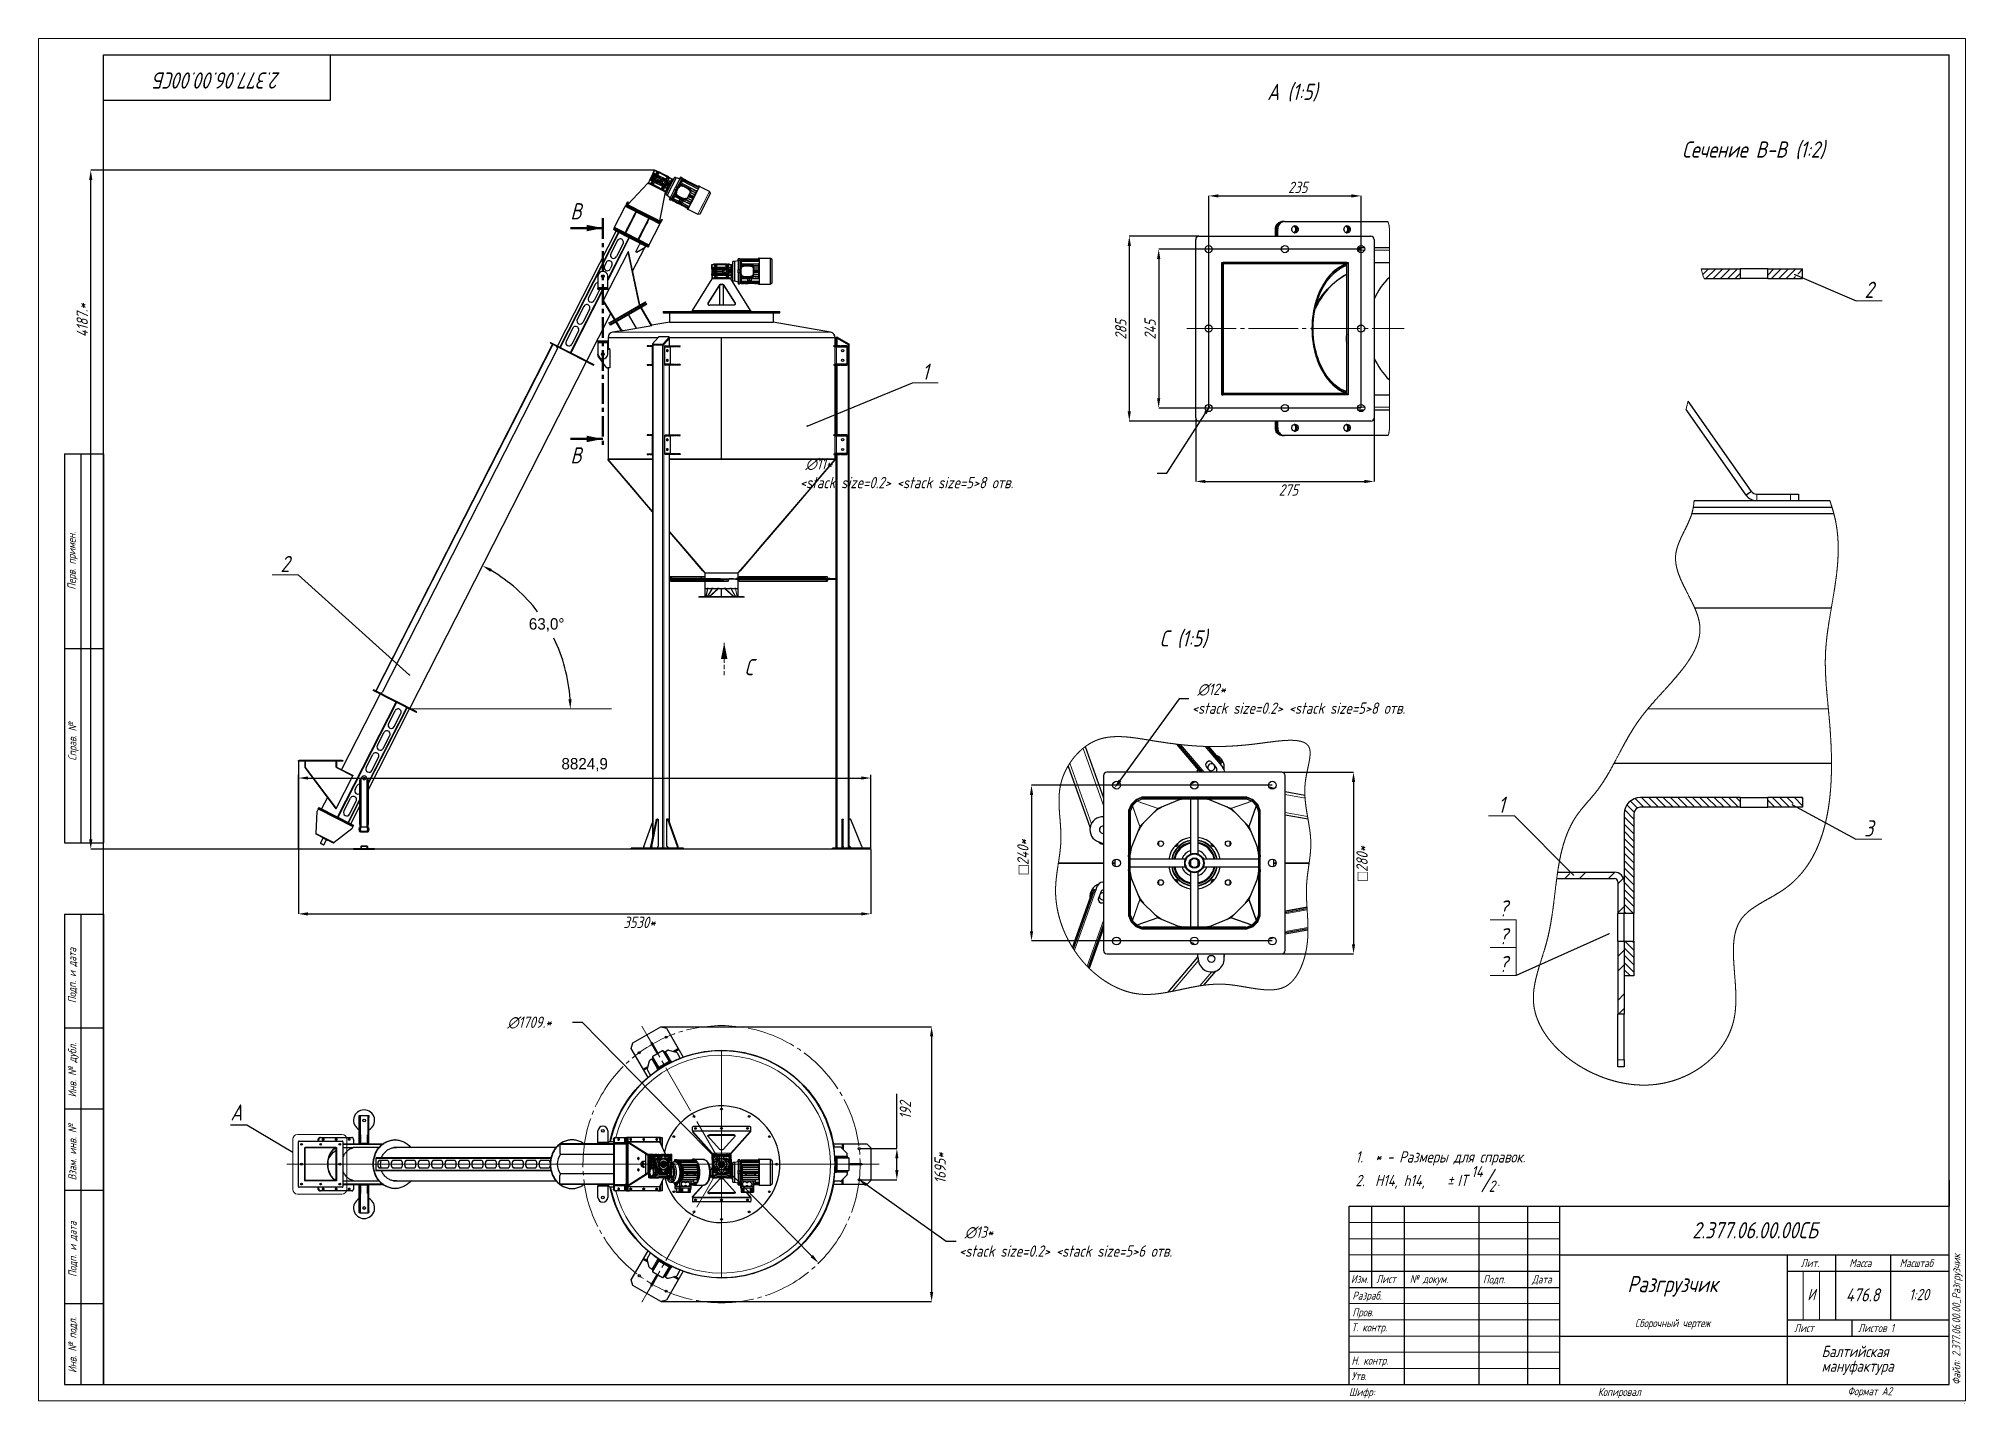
# Model space of a CAD drawing. Header units: millimetres. Extents: x 0 to 594, y -1 to 420.
import ezdxf

# ---------------------------------------------------------------- set-up
doc = ezdxf.new("R2010")
doc.units = ezdxf.units.MM
for name, pattern in [('SLD-Осевая', [19.05, 15.24, -1.27, 1.27, -1.27]), ('SLD-Сплошная', [0]), ('SLD-Тонкая-Толстая', [10.16, 6.35, -1.27, 1.27, -1.27]), ('SLD-Штриховая', [1.905, 1.27, -0.635])]:
    doc.linetypes.add(name, pattern=pattern)
doc.styles.add('SLDTEXTSTYLE0', font='', dxfattribs={"bigfont": 'bigfont'})
doc.styles.add('SLDTEXTSTYLE1', font='')
doc.styles.get('SLDTEXTSTYLE0').set_extended_font_data('ГОСТ тип А', italic=True)
doc.styles.get('SLDTEXTSTYLE1').set_extended_font_data('ГОСТ тип А', italic=True)
doc.dimstyles.new('ISO-25', dxfattribs={"dimtxt": 2.5, "dimasz": 2.5, "dimexe": 1.25, "dimexo": 0.625, "dimtad": 1, "dimtxsty": 'Standard', "dimcen": 2.5, "dimadec": 0, "dimazin": 0, "dimtfac": 1, "dimtmove": 0, "dimatfit": 3, "dimfxl": 1, "dimarcsym": 0})
doc.dimstyles.new('SLDDIMSTYLE0', dxfattribs={"dimtxt": 3.5, "dimasz": 3, "dimexe": 0, "dimexo": 0.0625, "dimgap": 0.875, "dimtad": 2, "dimdec": 1, "dimlfac": 20, "dimrnd": 1e-09, "dimzin": 12, "dimdsep": 46, "dimtxsty": 'SLDTEXTSTYLE1', "dimsah": 1, "dimcen": 0.09, "dimadec": 0, "dimazin": 3, "dimtfac": 1, "dimtofl": 0, "dimtmove": 0, "dimatfit": 3, "dimfxl": 1, "dimfrac": 2, "dimtolj": 1, "dimtzin": 12, "dimarcsym": 0})
doc.dimstyles.new('SLDDIMSTYLE1', dxfattribs={"dimtxt": 0.18, "dimasz": 1, "dimexe": 0, "dimexo": 0.0625, "dimgap": 0, "dimtad": 0, "dimtih": 1, "dimtoh": 1, "dimdec": 0, "dimrnd": 1e-09, "dimzin": 0, "dimdsep": 46, "dimtxsty": 'Standard', "dimblk1": 'DOT', "dimblk2": 'DOT', "dimsah": 1, "dimcen": 0.09, "dimadec": 0, "dimazin": 0, "dimtfac": 1, "dimtdec": 0, "dimtofl": 0, "dimtmove": 0, "dimatfit": 3, "dimldrblk": 'DOT', "dimfxl": 1, "dimfrac": 2, "dimtolj": 1, "dimtzin": 0, "dimarcsym": 0})
doc.dimstyles.new('SLDDIMSTYLE2', dxfattribs={"dimtxt": 3.5, "dimasz": 3, "dimexe": 0, "dimexo": 0.0625, "dimgap": 0.875, "dimtad": 0, "dimtih": 1, "dimtoh": 1, "dimdec": 0, "dimlfac": 20, "dimrnd": 1e-09, "dimzin": 12, "dimdsep": 46, "dimtxsty": 'SLDTEXTSTYLE1', "dimsah": 1, "dimcen": 0, "dimadec": 0, "dimazin": 3, "dimtfac": 1, "dimtmove": 0, "dimatfit": 3, "dimfxl": 1, "dimfrac": 2, "dimtolj": 1, "dimtzin": 12, "dimarcsym": 0})
doc.dimstyles.new('SLDDIMSTYLE3', dxfattribs={"dimtxt": 3.5, "dimasz": 3, "dimexe": 0, "dimexo": 0.0625, "dimgap": 0.875, "dimtad": 2, "dimdec": 0, "dimlfac": 20, "dimrnd": 1e-09, "dimzin": 12, "dimdsep": 46, "dimtxsty": 'SLDTEXTSTYLE1', "dimsah": 1, "dimcen": 0.09, "dimadec": 0, "dimazin": 3, "dimtfac": 1, "dimtofl": 0, "dimtmove": 0, "dimatfit": 3, "dimfxl": 1, "dimfrac": 2, "dimtolj": 1, "dimtzin": 12, "dimarcsym": 0})
doc.dimstyles.new('SLDDIMSTYLE4', dxfattribs={"dimtxt": 3.5, "dimasz": 3, "dimexe": 0, "dimexo": 0.0625, "dimgap": 0.875, "dimtad": 0, "dimtih": 1, "dimtoh": 1, "dimdec": 1, "dimlfac": 20, "dimrnd": 1e-09, "dimzin": 12, "dimdsep": 46, "dimtxsty": 'SLDTEXTSTYLE1', "dimsah": 1, "dimcen": 0, "dimadec": 0, "dimazin": 3, "dimtfac": 5, "dimtmove": 0, "dimatfit": 3, "dimfxl": 1, "dimfrac": 2, "dimtolj": 1, "dimtzin": 12, "dimarcsym": 0})
doc.dimstyles.new('SLDDIMSTYLE5', dxfattribs={"dimtxt": 0.18, "dimasz": 3, "dimexe": 0, "dimexo": 0.0625, "dimgap": 0, "dimtad": 0, "dimtih": 1, "dimtoh": 1, "dimdec": 0, "dimrnd": 1e-09, "dimzin": 0, "dimdsep": 46, "dimtxsty": 'Standard', "dimblk1": 'NONE', "dimblk2": 'NONE', "dimsah": 1, "dimcen": 0.09, "dimadec": 0, "dimazin": 0, "dimtfac": 3, "dimtdec": 0, "dimtofl": 0, "dimtmove": 0, "dimatfit": 3, "dimldrblk": 'NONE', "dimfxl": 1, "dimfrac": 2, "dimtolj": 1, "dimtzin": 0, "dimarcsym": 0})
doc.dimstyles.new('SLDDIMSTYLE6', dxfattribs={"dimtxt": 3.5, "dimasz": 3, "dimexe": 0, "dimexo": 0.0625, "dimgap": 0.875, "dimtad": 2, "dimdec": 1, "dimlfac": 5, "dimrnd": 1e-09, "dimzin": 12, "dimdsep": 46, "dimtxsty": 'SLDTEXTSTYLE1', "dimsah": 1, "dimcen": 0.09, "dimadec": 0, "dimazin": 3, "dimtfac": 1, "dimtofl": 0, "dimtmove": 0, "dimatfit": 3, "dimfxl": 1, "dimfrac": 2, "dimtolj": 1, "dimtzin": 12, "dimarcsym": 0})
doc.dimstyles.new('SLDDIMSTYLE7', dxfattribs={"dimtxt": 3.5, "dimasz": 3, "dimexe": 0, "dimexo": 0.0625, "dimgap": 0.875, "dimtad": 0, "dimtih": 1, "dimtoh": 1, "dimdec": 1, "dimlfac": 5, "dimrnd": 1e-09, "dimzin": 12, "dimdsep": 46, "dimtxsty": 'SLDTEXTSTYLE1', "dimsah": 1, "dimcen": 0, "dimadec": 0, "dimazin": 3, "dimtfac": 5, "dimtmove": 0, "dimatfit": 3, "dimfxl": 1, "dimfrac": 2, "dimtolj": 1, "dimtzin": 12, "dimarcsym": 0})

msp = doc.modelspace()

# ---------------------------------------------------------------- texts
at = {"color": 7, "linetype": 'Continuous', "lineweight": 0, "style": 'SLDTEXTSTYLE0'}
for s, insert, char_height, attachment_point, rotation in [('2.377.06.00.00СБ', (55.2635, 404.5638), 5, 2, 180), ('Перв. примен.', (8.9373, 250.0762), 2.5, 1, 90), ('Справ. №', (9.1955, 197.3761), 2.5, 1, 90), ('Подп. и дата', (9.1016, 122.6176), 2.5, 1, 90), ('Инв. № дубл.', (9.1442, 93.587), 2.5, 1, 90), ('Взам. инв. №', (9.1769, 67.9746), 2.5, 1, 90), ('Подп. и дата', (9.2199, 38.2257), 2.5, 1, 90), ('Файл: 2.377.06.00.00_Разгрузчик', (589.9375, 4.941), 2.5, 1, 90), ('Инв. № подл.', (9.2047, 8.6087), 2.5, 1, 90)]:
    msp.add_mtext(s, dxfattribs=dict(at, insert=insert, char_height=char_height, attachment_point=attachment_point, rotation=rotation))
at = {"color": 7, "linetype": 'SLD-Сплошная', "lineweight": 18, "char_height": 5}
for s, insert, attachment_point, style in [('A (1:5)', (386.4909, 406.0625), 2, 'SLDTEXTSTYLE1'), ('Сечение B-B (1:2)', (528.6085, 388.2793), 2, 'SLDTEXTSTYLE0'), ('C (1:5)', (352.8321, 237.5594), 2, 'SLDTEXTSTYLE1'), ('A', (59.1456, 91.4266), 1, 'SLDTEXTSTYLE1')]:
    msp.add_mtext(s, dxfattribs=dict(at, insert=insert, attachment_point=attachment_point, style=style))
at = {"color": 7, "linetype": 'Continuous', "char_height": 5, "attachment_point": 1, "style": 'SLDTEXTSTYLE1'}
for insert in [(163.9602, 369.25), (163.9602, 294.0008)]:
    msp.add_mtext('B', dxfattribs=dict(at, insert=insert))
at = {"color": 7, "linetype": 'Continuous', "lineweight": 0}
for s, insert, char_height, attachment_point, style in [('2.377.06.00.00СБ', (529.1172, 55.1015), 5, 2, 'SLDTEXTSTYLE0'), ('Лит.', (543.2409, 43.7432), 2.5, 1, 'SLDTEXTSTYLE0'), ('Масса', (558.1974, 43.7432), 2.5, 1, 'SLDTEXTSTYLE0'), ('Масштаб', (573.7065, 43.7432), 2.5, 1, 'SLDTEXTSTYLE0'), ('Изм.', (404.5628, 38.8214), 2.5, 1, 'SLDTEXTSTYLE0'), ('Лист', (412.3646, 38.8214), 2.5, 1, 'SLDTEXTSTYLE0'), ('№ докум.', (422.7073, 38.8214), 2.5, 1, 'SLDTEXTSTYLE0'), ('Подп.', (445.26, 38.6979), 2.5, 1, 'SLDTEXTSTYLE0'), ('Дата', (460.3789, 38.6979), 2.5, 1, 'SLDTEXTSTYLE0'), ('Разгрузчик', (503.7225, 38.5022), 5, 2, 'SLDTEXTSTYLE0'), ('Разраб.', (405.0184, 33.7111), 2.5, 1, 'SLDTEXTSTYLE0'), ('И', (546.4974, 34.5326), 3.5, 2, 'SLDTEXTSTYLE0'), ('476.8', (562.3303, 34.6751), 4, 2, 'SLDTEXTSTYLE1'), ('1:20', (579.689, 34.5326), 3.5, 2, 'SLDTEXTSTYLE1'), ('Пров.', (405.0184, 28.5636), 2.5, 1, 'SLDTEXTSTYLE0'), ('Т. контр.', (404.7379, 23.9019), 2.5, 1, 'SLDTEXTSTYLE0'), ('Сборочный чертеж', (503.7058, 25.2285), 2.5, 2, 'SLDTEXTSTYLE0'), ('Лист', (541.2053, 23.7285), 2.5, 1, 'SLDTEXTSTYLE0'), ('Листов 1', (560.9212, 23.7285), 2.5, 1, 'SLDTEXTSTYLE0'), ('Н. контр.', (404.7379, 13.6689), 2.5, 1, 'SLDTEXTSTYLE0'), ('мануфактура', (549.6392, 12.465), 3.5, 1, 'SLDTEXTSTYLE0'), ('Балтийская', (549.6392, 16.9859), 3.5, 1, 'SLDTEXTSTYLE0'), ('Утв.', (404.7379, 8.8949), 2.5, 1, 'SLDTEXTSTYLE0'), ('Шифр: ', (403.9556, 3.9761), 2.5, 1, 'SLDTEXTSTYLE0'), ('Копировал', (480.6802, 4.0114), 2.5, 1, 'SLDTEXTSTYLE0'), ('Формат A2', (557.6307, 4.2258), 2.5, 1, 'SLDTEXTSTYLE0'), ('Версия 3', (593.4577, -0.6712), 0.1, 1, 'SLDTEXTSTYLE0')]:
    msp.add_mtext(s, dxfattribs=dict(at, insert=insert, char_height=char_height, attachment_point=attachment_point, style=style))

# ---------------------------------------------------------------- blocks, each defined once
blk = doc.blocks.new('SW_NOTE_0')
at = {"color": 0, "linetype": 'SLD-Сплошная', "lineweight": 0}
blk.add_line((37.13, -1.02), (32.93, -8.02), dxfattribs=at)
at = {"color": 0, "linetype": 'Continuous', "lineweight": 0, "char_height": 3.5, "attachment_point": 1}
for s, insert, style in [('1.', (-6, 4.5), 'SLDTEXTSTYLE1'), ('* - Размеры для справок.', (0, 4.5), 'SLDTEXTSTYLE0'), ('2.', (-6, -2.79), 'SLDTEXTSTYLE1'), ('Н14, h14, ', (0, -2.79), 'SLDTEXTSTYLE0'), ('%%p', (22.19, -2.79), 'SLDTEXTSTYLE1'), ('IT', (25.41, -2.79), 'SLDTEXTSTYLE1'), ('14', (29.68, -0.02), 'SLDTEXTSTYLE1'), ('2', (35.03, -4.54), 'SLDTEXTSTYLE1'), ('.', (37.7, -2.79), 'SLDTEXTSTYLE1')]:
    blk.add_mtext(s, dxfattribs=dict(at, insert=insert, style=style))
blk = doc.blocks.new('*D32')
at = {"color": 0, "linetype": 'SLD-Сплошная', "lineweight": -2, "transparency": 16777216}
for p, q in [((189.86, 379.43), (16.1, 379.43)), ((16.1, 173.08), (16.1, 376.43)), ((244.73, 170.08), (16.1, 170.08))]:
    blk.add_line(p, q, dxfattribs=at)
at = {"color": 0, "linetype": 'SLD-Сплошная', "transparency": 16777216}
for points in [[(15.6, 376.43), (16.6, 376.43), (16.1, 379.43)], [(15.6, 173.08), (16.6, 173.08), (16.1, 170.08)]]:
    blk.add_solid(points, dxfattribs=at)
at = {"layer": 'Defpoints', "color": 0, "linetype": 'SLD-Сплошная', "transparency": 16777216}
for p in [(16.1, 379.43), (189.92, 379.43), (244.79, 170.08)]:
    blk.add_point(p, dxfattribs=at)
at = {"color": 0, "linetype": 'SLD-Сплошная', "lineweight": 18, "transparency": 16777216, "insert": (11.72, 333.13), "char_height": 3.5, "attachment_point": 2, "rotation": 90, "style": 'SLDTEXTSTYLE1'}
blk.add_mtext('\\A1;4187.*', dxfattribs=at)
blk = doc.blocks.new('*D33')
at = {"color": 0, "linetype": 'SLD-Сплошная', "lineweight": -2, "transparency": 16777216}
for p, q in [((80.1, 197.16), (80.1, 150.14)), ((256.59, 170.02), (256.59, 150.14)), ((83.1, 150.14), (253.59, 150.14))]:
    blk.add_line(p, q, dxfattribs=at)
at = {"color": 0, "linetype": 'SLD-Сплошная', "transparency": 16777216}
for points in [[(83.1, 150.64), (83.1, 149.64), (80.1, 150.14)], [(253.59, 150.64), (253.59, 149.64), (256.59, 150.14)]]:
    blk.add_solid(points, dxfattribs=at)
at = {"layer": 'Defpoints', "color": 0, "linetype": 'SLD-Сплошная', "transparency": 16777216}
for p in [(80.1, 197.22), (256.59, 170.08), (256.59, 150.14)]:
    blk.add_point(p, dxfattribs=at)
at = {"color": 0, "linetype": 'SLD-Сплошная', "lineweight": 18, "transparency": 16777216, "insert": (185.22, 149.27), "char_height": 3.5, "attachment_point": 2, "style": 'SLDTEXTSTYLE1'}
blk.add_mtext('\\A1;3530*', dxfattribs=at)
blk = doc.blocks.new('SW_NOTE_0_1')
at = {"color": 0, "linetype": 'SLD-Сплошная', "lineweight": 0}
for p, q in [((-8, 0), (0, 0)), ((0, 0), (-8, 0)), ((-8, 0), (0, 0)), ((0, 0), (-8, 0)), ((-8, 0), (0, 0)), ((0, 0), (-8, 0))]:
    blk.add_line(p, q, dxfattribs=at)
at = {"color": 0, "linetype": 'Continuous', "lineweight": 0, "insert": (-4.03, 5.85), "char_height": 5, "attachment_point": 2, "style": 'SLDTEXTSTYLE1'}
blk.add_mtext('2', dxfattribs=at)
blk = doc.blocks.new('_Dot')
at = {"color": 0, "linetype": 'ByBlock', "lineweight": -2}
blk.add_line((-0.5, 0), (-1, 0), dxfattribs=at)
at = {"color": 0, "linetype": 'ByBlock', "const_width": 0.5}
blk.add_lwpolyline([(-0.25, 0, 1), (0.25, 0, 1)], format="xyb", close=True, dxfattribs=at)
blk = doc.blocks.new('SW_NOTE_0_2')
at = {"color": 0, "linetype": 'SLD-Сплошная', "lineweight": 18}
for p, q in [((0, 0), (8, 0)), ((8, 0), (0, 0)), ((0, 0), (8, 0)), ((8, 0), (0, 0)), ((0, 0), (8, 0)), ((8, 0), (0, 0))]:
    blk.add_line(p, q, dxfattribs=at)
at = {"color": 0, "linetype": 'SLD-Сплошная', "lineweight": 18, "insert": (3.97, 5.85), "char_height": 5, "attachment_point": 2, "style": 'SLDTEXTSTYLE1'}
blk.add_mtext('1', dxfattribs=at)
blk = doc.blocks.new('SW_PROJECTIONARROW_0')
at = {"color": 0, "linetype": 'SLD-Штриховая', "lineweight": 18}
blk.add_line((211.37, 223.71), (211.37, 233.71), dxfattribs=at)
blk.add_line((211.37, 223.71), (211.37, 233.71), dxfattribs=at)
blk.add_line((211.37, 223.71), (211.37, 233.71), dxfattribs=at)
at = {"color": 0, "linetype": 'SLD-Сплошная', "lineweight": 25}
blk.add_solid([(211.37, 233.71), (210.37, 228.71), (212.37, 228.71)], dxfattribs=at)
blk.add_solid([(211.37, 233.71), (210.37, 228.71), (212.37, 228.71)], dxfattribs=at)
at = {"color": 0, "linetype": 'SLD-Сплошная', "lineweight": 25, "insert": (217.51, 228.71), "char_height": 5, "attachment_point": 1, "style": 'SLDTEXTSTYLE1'}
blk.add_mtext('C', dxfattribs=at)
blk.add_mtext('C', dxfattribs=at)
blk = doc.blocks.new('*D34')
at = {"color": 0, "linetype": 'SLD-Сплошная', "lineweight": -2, "transparency": 16777216}
for p, q in [((164.56, 116.73), (167.56, 116.73)), ((167.56, 116.73), (238.38, 44.63))]:
    blk.add_line(p, q, dxfattribs=at)
at = {"color": 0, "linetype": 'SLD-Сплошная', "transparency": 16777216}
blk.add_solid([(238.73, 44.98), (238.02, 44.28), (240.48, 42.49)], dxfattribs=at)
at = {"layer": 'Defpoints', "color": 0, "linetype": 'SLD-Сплошная', "transparency": 16777216}
for p in [(180.61, 103.45), (240.48, 42.49)]:
    blk.add_point(p, dxfattribs=at)
at = {"color": 0, "linetype": 'SLD-Сплошная', "lineweight": 18, "transparency": 16777216, "insert": (144.52, 118.48), "char_height": 3.5, "attachment_point": 1, "style": 'SLDTEXTSTYLE1'}
blk.add_mtext('\\A1;∅1709.*', dxfattribs=at)
blk = doc.blocks.new('*D35')
at = {"color": 0, "linetype": 'SLD-Сплошная', "lineweight": -2, "transparency": 16777216}
for p, q in [((191.91, 115.35), (275.3, 115.35)), ((275.3, 112.35), (275.3, 33.59)), ((191.91, 30.59), (275.3, 30.59))]:
    blk.add_line(p, q, dxfattribs=at)
at = {"color": 0, "linetype": 'SLD-Сплошная', "transparency": 16777216}
for points in [[(274.8, 112.35), (275.8, 112.35), (275.3, 115.35)], [(274.8, 33.59), (275.8, 33.59), (275.3, 30.59)]]:
    blk.add_solid(points, dxfattribs=at)
at = {"layer": 'Defpoints', "color": 0, "linetype": 'SLD-Сплошная', "transparency": 16777216}
for p in [(191.85, 115.35), (191.85, 30.59), (275.3, 30.59)]:
    blk.add_point(p, dxfattribs=at)
at = {"color": 0, "linetype": 'SLD-Сплошная', "lineweight": 18, "transparency": 16777216, "insert": (276.17, 71.76), "char_height": 3.5, "attachment_point": 2, "rotation": 90, "style": 'SLDTEXTSTYLE1'}
blk.add_mtext('\\A1;1695*', dxfattribs=at)
blk = doc.blocks.new('*D36')
at = {"color": 0, "linetype": 'SLD-Сплошная', "lineweight": -2, "transparency": 16777216}
for p, q in [((264.59, 77.77), (264.59, 94.63)), ((253.06, 77.77), (264.59, 77.77)), ((264.59, 71.17), (264.59, 74.77)), ((253.06, 68.17), (264.59, 68.17))]:
    blk.add_line(p, q, dxfattribs=at)
at = {"color": 0, "linetype": 'SLD-Сплошная', "transparency": 16777216}
for points in [[(264.09, 74.77), (265.09, 74.77), (264.59, 77.77)], [(264.09, 71.17), (265.09, 71.17), (264.59, 68.17)]]:
    blk.add_solid(points, dxfattribs=at)
at = {"layer": 'Defpoints', "color": 0, "linetype": 'SLD-Сплошная', "transparency": 16777216}
for p in [(252.99, 77.77), (252.99, 68.17), (264.59, 68.17)]:
    blk.add_point(p, dxfattribs=at)
at = {"color": 0, "linetype": 'SLD-Сплошная', "lineweight": 18, "transparency": 16777216, "insert": (265.47, 89.58), "char_height": 3.5, "attachment_point": 2, "rotation": 90, "style": 'SLDTEXTSTYLE1'}
blk.add_mtext('\\A1;192', dxfattribs=at)
blk = doc.blocks.new('*D37')
at = {"color": 0, "linetype": 'SLD-Сплошная', "lineweight": -2, "transparency": 16777216}
for p, q in [((279.83, 49.1), (255.18, 66.62)), ((282.83, 49.1), (279.83, 49.1))]:
    blk.add_line(p, q, dxfattribs=at)
at = {"color": 0, "linetype": 'SLD-Сплошная', "transparency": 16777216}
blk.add_solid([(255.46, 67.03), (254.89, 66.21), (252.73, 68.36)], dxfattribs=at)
at = {"layer": 'Defpoints', "color": 0, "linetype": 'SLD-Сплошная', "transparency": 16777216}
for p in [(252.73, 68.36), (253.26, 67.98)]:
    blk.add_point(p, dxfattribs=at)
at = {"color": 0, "linetype": 'SLD-Сплошная', "lineweight": 18, "transparency": 16777216, "insert": (283.71, 53.77), "char_height": 3.5, "attachment_point": 1, "style": 'SLDTEXTSTYLE1'}
blk.add_mtext('\\A1; ∅13*\\P<stack size=0.2> <stack size=5>6 отв.', dxfattribs=at)
blk = doc.blocks.new('SW_CENTERMARKSYMBOL_0')
at = {"color": 0, "linetype": 'SLD-Сплошная', "lineweight": 18}
for p, q in [((0, 0.25), (0, 35.12)), ((-0.25, 0), (-134.03, 0)), ((0, 0), (-0.13, 0)), ((0, 0), (0, 0.12)), ((0, 0), (0, -0.13)), ((0, 0), (0.12, 0)), ((0.25, 0), (48.58, 0)), ((0, -0.25), (0, -35.12))]:
    blk.add_line(p, q, dxfattribs=at)
blk = doc.blocks.new('_None')
blk = doc.blocks.new('*D38')
at = {"color": 0, "linetype": 'SLD-Сплошная', "lineweight": -2, "transparency": 16777216}
for p, q in [((407.65, 355.08), (345.3, 355.08)), ((345.3, 352.08), (345.3, 309.08)), ((407.65, 306.08), (345.3, 306.08))]:
    blk.add_line(p, q, dxfattribs=at)
at = {"color": 0, "linetype": 'SLD-Сплошная', "transparency": 16777216}
for points in [[(344.8, 352.08), (345.8, 352.08), (345.3, 355.08)], [(344.8, 309.08), (345.8, 309.08), (345.3, 306.08)]]:
    blk.add_solid(points, dxfattribs=at)
at = {"layer": 'Defpoints', "color": 0, "linetype": 'SLD-Сплошная', "transparency": 16777216}
for p in [(407.71, 355.08), (345.3, 306.08), (407.71, 306.08)]:
    blk.add_point(p, dxfattribs=at)
at = {"color": 0, "linetype": 'SLD-Сплошная', "lineweight": 18, "transparency": 16777216, "insert": (340.92, 330.24), "char_height": 3.5, "attachment_point": 2, "rotation": 90, "style": 'SLDTEXTSTYLE1'}
blk.add_mtext('\\A1;245', dxfattribs=at)
blk = doc.blocks.new('*D39')
at = {"color": 0, "linetype": 'SLD-Сплошная', "lineweight": -2, "transparency": 16777216}
for p, q in [((360.72, 306.14), (360.72, 371.48)), ((363.72, 371.48), (404.71, 371.48)), ((407.71, 306.14), (407.71, 371.48))]:
    blk.add_line(p, q, dxfattribs=at)
at = {"color": 0, "linetype": 'SLD-Сплошная', "transparency": 16777216}
for points in [[(363.72, 371.98), (363.72, 370.98), (360.72, 371.48)], [(404.71, 371.98), (404.71, 370.98), (407.71, 371.48)]]:
    blk.add_solid(points, dxfattribs=at)
at = {"layer": 'Defpoints', "color": 0, "linetype": 'SLD-Сплошная', "transparency": 16777216}
for p in [(407.71, 371.48), (360.72, 306.08), (407.71, 306.08)]:
    blk.add_point(p, dxfattribs=at)
at = {"color": 0, "linetype": 'SLD-Сплошная', "lineweight": 18, "transparency": 16777216, "insert": (388.18, 375.86), "char_height": 3.5, "attachment_point": 2, "style": 'SLDTEXTSTYLE1'}
blk.add_mtext('\\A1;235', dxfattribs=at)
blk = doc.blocks.new('*D40')
at = {"color": 0, "linetype": 'SLD-Сплошная', "lineweight": -2, "transparency": 16777216}
for p, q in [((357.65, 359.08), (336.24, 359.08)), ((336.24, 356.08), (336.24, 305.08)), ((357.65, 302.08), (336.24, 302.08))]:
    blk.add_line(p, q, dxfattribs=at)
at = {"color": 0, "linetype": 'SLD-Сплошная', "transparency": 16777216}
for points in [[(335.74, 356.08), (336.74, 356.08), (336.24, 359.08)], [(335.74, 305.08), (336.74, 305.08), (336.24, 302.08)]]:
    blk.add_solid(points, dxfattribs=at)
at = {"layer": 'Defpoints', "color": 0, "linetype": 'SLD-Сплошная', "transparency": 16777216}
for p in [(357.71, 359.08), (336.24, 302.08), (357.71, 302.08)]:
    blk.add_point(p, dxfattribs=at)
at = {"color": 0, "linetype": 'SLD-Сплошная', "lineweight": 18, "transparency": 16777216, "insert": (331.87, 330.24), "char_height": 3.5, "attachment_point": 2, "rotation": 90, "style": 'SLDTEXTSTYLE1'}
blk.add_mtext('\\A1;285', dxfattribs=at)
blk = doc.blocks.new('*D41')
at = {"color": 0, "linetype": 'SLD-Сплошная', "lineweight": -2, "transparency": 16777216}
for p, q in [((356.71, 303.02), (356.71, 283.45)), ((411.71, 303.02), (411.71, 283.45)), ((359.71, 283.45), (408.71, 283.45))]:
    blk.add_line(p, q, dxfattribs=at)
at = {"color": 0, "linetype": 'SLD-Сплошная', "transparency": 16777216}
for points in [[(359.71, 283.95), (359.71, 282.95), (356.71, 283.45)], [(408.71, 283.95), (408.71, 282.95), (411.71, 283.45)]]:
    blk.add_solid(points, dxfattribs=at)
at = {"layer": 'Defpoints', "color": 0, "linetype": 'SLD-Сплошная', "transparency": 16777216}
for p in [(356.71, 303.08), (411.71, 303.08), (411.71, 283.45)]:
    blk.add_point(p, dxfattribs=at)
at = {"color": 0, "linetype": 'SLD-Сплошная', "lineweight": 18, "transparency": 16777216, "insert": (385.29, 282.58), "char_height": 3.5, "attachment_point": 2, "style": 'SLDTEXTSTYLE1'}
blk.add_mtext('\\A1;275', dxfattribs=at)
blk = doc.blocks.new('*D42')
at = {"color": 0, "linetype": 'SLD-Сплошная', "lineweight": -2, "transparency": 16777216}
for p, q in [((347.85, 286.01), (359.69, 304.48)), ((344.85, 286.01), (347.85, 286.01))]:
    blk.add_line(p, q, dxfattribs=at)
at = {"color": 0, "linetype": 'SLD-Сплошная', "transparency": 16777216}
blk.add_solid([(359.27, 304.75), (360.11, 304.21), (361.31, 307.01)], dxfattribs=at)
at = {"layer": 'Defpoints', "color": 0, "linetype": 'SLD-Сплошная', "transparency": 16777216}
for p in [(360.12, 305.15), (361.31, 307.01)]:
    blk.add_point(p, dxfattribs=at)
at = {"color": 0, "linetype": 'SLD-Сплошная', "lineweight": 18, "transparency": 16777216, "insert": (234.64, 290.68), "char_height": 3.5, "attachment_point": 1, "style": 'SLDTEXTSTYLE1'}
blk.add_mtext('\\A1; ∅11*\\P<stack size=0.2> <stack size=5>8 отв.', dxfattribs=at)
blk = doc.blocks.new('SW_HATCH_0')
at = {"color": 0, "linetype": 'SLD-Сплошная', "lineweight": 18}
for p, q in [((40.49, 186.42), (40.46, 186.39)), ((42.73, 186.42), (40.97, 184.65)), ((44.98, 186.42), (41.98, 183.42)), ((47.22, 186.42), (44.22, 183.42)), ((49.47, 186.42), (46.47, 183.42)), ((51.71, 186.42), (48.71, 183.42)), ((52.53, 184.99), (50.96, 183.42)), ((62.94, 186.42), (61.03, 184.51)), ((65.18, 186.42), (62.18, 183.42)), ((67.43, 186.42), (64.43, 183.42)), ((69.67, 186.42), (66.67, 183.42)), ((71.78, 186.28), (70.32, 184.82)), ((69.55, 184.05), (68.92, 183.42)), ((16.92, 19.6), (19.78, 16.75)), ((17.6, 21.17), (19.84, 18.92)), ((18.68, 22.34), (20.83, 20.18)), ((20.12, 23.13), (22.84, 20.41)), ((22.09, 23.41), (25.09, 20.41)), ((24.33, 23.41), (27.33, 20.41)), ((26.58, 23.41), (29.58, 20.41)), ((28.82, 23.41), (31.82, 20.41)), ((31.07, 23.41), (34.07, 20.41)), ((33.31, 23.41), (36.31, 20.41)), ((35.56, 23.41), (38.56, 20.41)), ((37.8, 23.41), (40.8, 20.41)), ((40.05, 23.41), (43.05, 20.41)), ((42.29, 23.41), (45.29, 20.41)), ((44.54, 23.41), (47.54, 20.41)), ((46.78, 23.41), (49.78, 20.41)), ((49.03, 23.41), (52.03, 20.41)), ((51.27, 23.41), (52.53, 22.16)), ((61.03, 22.64), (63.25, 20.41)), ((62.5, 23.41), (65.5, 20.41)), ((64.74, 23.41), (67.74, 20.41)), ((66.99, 23.41), (68.82, 21.59)), ((69.23, 23.41), (71.78, 20.87)), ((71.48, 23.41), (71.78, 23.12)), ((16.78, 17.5), (19.78, 14.5)), ((16.78, 15.26), (19.78, 12.26)), ((16.78, 13.01), (19.78, 10.01)), ((16.78, 10.77), (19.78, 7.77)), ((16.78, 8.52), (19.78, 5.52)), ((16.78, 6.27), (19.78, 3.28)), ((0, 0), (-1.59, -1.59)), ((4.9, 0.41), (2.9, -1.59)), ((13.88, 0.41), (11.88, -1.59)), ((16.78, 4.03), (19.78, 1.03)), ((16.78, 1.78), (19.78, -1.22)), ((16.54, -1.42), (14.78, -3.18)), ((16.78, -0.46), (19.78, -3.46)), ((16.78, -2.71), (19.78, -5.71)), ((16.78, -4.95), (19.78, -7.95)), ((16.78, -10.16), (14.78, -12.16)), ((16.78, -7.2), (19.78, -10.2)), ((16.78, -9.44), (19.67, -12.34)), ((16.78, -11.69), (17.43, -12.34)), ((16.78, -23.63), (14.78, -25.63)), ((16.78, -22.91), (19.78, -25.91)), ((16.95, -20.84), (19.78, -23.67)), ((19.19, -20.84), (19.78, -21.42)), ((16.78, -28.12), (14.78, -30.12)), ((16.78, -25.16), (19.78, -28.16)), ((16.78, -27.4), (19.78, -30.4)), ((16.78, -29.65), (18.72, -31.59)), ((16.78, -37.1), (14.78, -39.1)), ((16.78, -41.59), (15.03, -43.34))]:
    blk.add_line(p, q, dxfattribs=at)
blk = doc.blocks.new('SW_NOTE_0_3')
at = {"color": 0, "linetype": 'SLD-Сплошная', "lineweight": 18}
for p, q in [((0, 0), (8, 0)), ((8, 0), (0, 0)), ((0, 0), (8, 0)), ((8, 0), (0, 0)), ((0, 0), (8, 0)), ((8, 0), (0, 0))]:
    blk.add_line(p, q, dxfattribs=at)
at = {"color": 0, "linetype": 'SLD-Сплошная', "lineweight": 18, "insert": (3.97, 5.85), "char_height": 5, "attachment_point": 2, "style": 'SLDTEXTSTYLE1'}
blk.add_mtext('2', dxfattribs=at)
blk = doc.blocks.new('SW_NOTE_0_4')
at = {"color": 0, "linetype": 'SLD-Сплошная', "lineweight": 18}
for p, q in [((0, 0), (8, 0)), ((8, 0), (0, 0)), ((0, 0), (8, 0)), ((8, 0), (0, 0)), ((0, 0), (8, 0)), ((8, 0), (0, 0))]:
    blk.add_line(p, q, dxfattribs=at)
at = {"color": 0, "linetype": 'SLD-Сплошная', "lineweight": 18, "insert": (3.97, 5.85), "char_height": 5, "attachment_point": 2, "style": 'SLDTEXTSTYLE1'}
blk.add_mtext('3', dxfattribs=at)
blk = doc.blocks.new('SW_NOTE_0_5')
at = {"color": 0, "linetype": 'SLD-Сплошная', "lineweight": 18}
for p, q in [((-8, 0), (0, 0)), ((0, 0), (-8, 0)), ((-8, 0), (0, 0)), ((0, 0), (-8, 0)), ((-8, 0), (0, 0)), ((0, 0), (-8, 0))]:
    blk.add_line(p, q, dxfattribs=at)
at = {"color": 0, "linetype": 'SLD-Сплошная', "lineweight": 18, "insert": (-4.03, 5.85), "char_height": 5, "attachment_point": 2, "style": 'SLDTEXTSTYLE1'}
blk.add_mtext('1', dxfattribs=at)
blk = doc.blocks.new('SW_NOTE_0_6')
at = {"color": 0, "linetype": 'SLD-Сплошная', "lineweight": 0}
for p, q in [((0, 0), (0, 8.58)), ((0, 8.58), (0, 0)), ((0, 0), (-8, 0)), ((-8, 0), (0, 0)), ((0, 0), (-8, 0)), ((-8, 0), (0, 0))]:
    blk.add_line(p, q, dxfattribs=at)
at = {"color": 0, "linetype": 'Continuous', "lineweight": 0, "insert": (-4.03, 5.97), "char_height": 5, "attachment_point": 2, "style": 'SLDTEXTSTYLE1'}
blk.add_mtext('?', dxfattribs=at)
blk = doc.blocks.new('SW_NOTE_0_7')
at = {"color": 0, "linetype": 'SLD-Сплошная', "lineweight": 18}
for p, q in [((5.91, 0.46), (-2.09, 0.46)), ((-2.09, 0.46), (5.91, 0.46)), ((5.91, -8.12), (5.91, 0.46)), ((5.91, 0.46), (5.91, -8.12)), ((5.91, -8.12), (5.91, 0.46)), ((5.91, 0.46), (5.91, -8.12))]:
    blk.add_line(p, q, dxfattribs=at)
at = {"color": 0, "linetype": 'SLD-Сплошная', "lineweight": 18, "insert": (1.88, 6.43), "char_height": 5, "attachment_point": 2, "style": 'SLDTEXTSTYLE1'}
blk.add_mtext('?', dxfattribs=at)
blk = doc.blocks.new('SW_NOTE_0_8')
at = {"color": 0, "linetype": 'SLD-Сплошная', "lineweight": 18}
for p, q in [((5.91, 0.46), (-2.09, 0.46)), ((-2.09, 0.46), (5.91, 0.46)), ((5.91, -8.12), (5.91, 0.46)), ((5.91, 0.46), (5.91, -8.12)), ((5.91, -8.12), (5.91, 0.46)), ((5.91, 0.46), (5.91, -8.12))]:
    blk.add_line(p, q, dxfattribs=at)
at = {"color": 0, "linetype": 'SLD-Сплошная', "lineweight": 18, "insert": (1.88, 6.43), "char_height": 5, "attachment_point": 2, "style": 'SLDTEXTSTYLE1'}
blk.add_mtext('?', dxfattribs=at)
blk = doc.blocks.new('*D43')
at = {"color": 0, "linetype": 'SLD-Сплошная', "lineweight": -2, "transparency": 16777216}
for p, q in [((383.38, 193.8), (405.36, 193.8)), ((405.36, 190.8), (405.36, 140.8)), ((383.38, 137.8), (405.36, 137.8))]:
    blk.add_line(p, q, dxfattribs=at)
at = {"color": 0, "linetype": 'SLD-Сплошная', "transparency": 16777216}
for points in [[(404.86, 190.8), (405.86, 190.8), (405.36, 193.8)], [(404.86, 140.8), (405.86, 140.8), (405.36, 137.8)]]:
    blk.add_solid(points, dxfattribs=at)
at = {"layer": 'Defpoints', "color": 0, "linetype": 'SLD-Сплошная', "transparency": 16777216}
for p in [(383.31, 193.8), (383.31, 137.8), (405.36, 137.8)]:
    blk.add_point(p, dxfattribs=at)
at = {"color": 0, "linetype": 'SLD-Сплошная', "lineweight": 18, "transparency": 16777216, "insert": (406.23, 165.62), "char_height": 3.5, "attachment_point": 2, "rotation": 90, "style": 'SLDTEXTSTYLE1'}
blk.add_mtext('\\A1;{\\fGDT;o}280*', dxfattribs=at)
blk = doc.blocks.new('*D44')
at = {"color": 0, "linetype": 'SLD-Сплошная', "lineweight": -2, "transparency": 16777216}
for p, q in [((380.25, 189.8), (306.1, 189.8)), ((306.1, 186.8), (306.1, 144.8)), ((380.25, 141.8), (306.1, 141.8))]:
    blk.add_line(p, q, dxfattribs=at)
at = {"color": 0, "linetype": 'SLD-Сплошная', "transparency": 16777216}
for points in [[(305.6, 186.8), (306.6, 186.8), (306.1, 189.8)], [(305.6, 144.8), (306.6, 144.8), (306.1, 141.8)]]:
    blk.add_solid(points, dxfattribs=at)
at = {"layer": 'Defpoints', "color": 0, "linetype": 'SLD-Сплошная', "transparency": 16777216}
for p in [(380.31, 189.8), (306.1, 141.8), (380.31, 141.8)]:
    blk.add_point(p, dxfattribs=at)
at = {"color": 0, "linetype": 'SLD-Сплошная', "lineweight": 18, "transparency": 16777216, "insert": (301.69, 167.71), "char_height": 3.5, "attachment_point": 2, "rotation": 90, "style": 'SLDTEXTSTYLE1'}
blk.add_mtext('\\A1;{\\fGDT;o}240*', dxfattribs=at)
blk = doc.blocks.new('*D45')
at = {"color": 0, "linetype": 'SLD-Сплошная', "lineweight": -2, "transparency": 16777216}
for p, q in [((351.58, 216.48), (333.37, 191.26)), ((354.58, 216.48), (351.58, 216.48))]:
    blk.add_line(p, q, dxfattribs=at)
at = {"color": 0, "linetype": 'SLD-Сплошная', "transparency": 16777216}
blk.add_solid([(332.96, 191.55), (333.77, 190.97), (331.61, 188.83)], dxfattribs=at)
at = {"layer": 'Defpoints', "color": 0, "linetype": 'SLD-Сплошная', "transparency": 16777216}
for p in [(333.02, 190.77), (331.61, 188.83)]:
    blk.add_point(p, dxfattribs=at)
at = {"color": 0, "linetype": 'SLD-Сплошная', "lineweight": 18, "transparency": 16777216, "insert": (355.46, 221.14), "char_height": 3.5, "attachment_point": 1, "style": 'SLDTEXTSTYLE1'}
blk.add_mtext('\\A1; ∅12*\\P<stack size=0.2> <stack size=5>8 отв.', dxfattribs=at)
blk = doc.blocks.new('*D47')
at = {"color": 0, "lineweight": -2, "transparency": 16777216}
for start, end in [(37.22059, 59.53141), (3.46859, 26.11102)]:
    blk.add_arc((114.37, 213.31), 49.56, start, end, dxfattribs=at)
at = {"color": 0, "transparency": 16777216}
for points in [[(139.26, 255.59), (139.74, 256.47), (136.87, 257.47)], [(164.34, 216.33), (163.34, 216.29), (163.93, 213.31)]]:
    blk.add_solid(points, dxfattribs=at)
at = {"layer": 'Defpoints', "color": 0, "transparency": 16777216}
for p in [(168.94, 320.42), (160.64, 231.07), (114.4, 213.31), (114.47, 213.5), (176.58, 213.31)]:
    blk.add_point(p, dxfattribs=at)
at = {"color": 0, "transparency": 16777216, "insert": (156.63, 239.21), "char_height": 3.5, "attachment_point": 5}
blk.add_mtext('63,0°', dxfattribs=at)
blk = doc.blocks.new('*D46')
at = {"color": 0, "lineweight": -2, "transparency": 16777216}
for p, q in [((80.1, 170.08), (80.1, 193.02)), ((83.1, 192.02), (253.59, 192.02)), ((256.59, 170.08), (256.59, 193.02))]:
    blk.add_line(p, q, dxfattribs=at)
at = {"color": 0, "transparency": 16777216}
for points in [[(83.1, 192.52), (83.1, 191.52), (80.1, 192.02)], [(253.59, 192.52), (253.59, 191.52), (256.59, 192.02)]]:
    blk.add_solid(points, dxfattribs=at)
at = {"layer": 'Defpoints', "color": 0, "transparency": 16777216}
for p in [(256.59, 192.02), (80.1, 170.08), (256.59, 170.08)]:
    blk.add_point(p, dxfattribs=at)
at = {"color": 0, "transparency": 16777216, "insert": (168.35, 196.11), "char_height": 3.5, "attachment_point": 5}
blk.add_mtext('8824,9', dxfattribs=at)

# ---------------------------------------------------------------- dimensions: what is measured, and where the dimension line sits
at = {"color": 7, "linetype": 'SLD-Сплошная', "lineweight": 18}
for base, p1, p2, text, dimstyle, override, picture, middle in [((16.0957, 379.4306), (244.7945, 170.0802), (189.9204, 379.4306), '<>.*', 'SLDDIMSTYLE0', {"dimlfac": 20}, '*D32', (16.0957, 333.128)), ((405.3593, 137.8008), (383.3127, 193.8008), (383.3127, 137.8008), '{\\fGDT;o}<>*', 'SLDDIMSTYLE6', {"dimlfac": 5}, '*D43', (405.3593, 165.6204)), ((306.1047, 141.8008), (380.3127, 189.8008), (380.3127, 141.8008), '{\\fGDT;o}<>*', 'SLDDIMSTYLE6', {"dimlfac": 5}, '*D44', (306.1047, 167.7063)), ((275.2983, 30.5877), (191.8496, 115.3486), (191.8496, 30.5877), '<>*', 'SLDDIMSTYLE3', {"dimlfac": 20}, '*D35', (275.2983, 71.7629))]:
    dim = msp.add_linear_dim(base=base, p1=p1, p2=p2, angle=90, text=text, dimstyle=dimstyle, override=override, dxfattribs=at)
    dim.commit()
    dim.dimension.update_dxf_attribs({"geometry": picture, "text_midpoint": middle, "dimtype": 160})
for base, p1, p2, picture, middle in [((407.7096, 371.4832), (360.7159, 306.0797), (407.7096, 306.0797), '*D39', (388.1805, 371.4832)), ((411.7126, 283.4538), (356.713, 303.0797), (411.7126, 303.0797), '*D41', (385.2881, 283.4538))]:
    dim = msp.add_linear_dim(base=base, p1=p1, p2=p2, dimstyle='SLDDIMSTYLE6', override={"dimlfac": 5}, dxfattribs=at)
    dim.commit()
    dim.dimension.update_dxf_attribs({"geometry": picture, "text_midpoint": middle, "dimtype": 160})
for base, p1, p2, dimstyle, override, picture, middle in [((336.2432, 302.0797), (357.713, 359.0797), (357.713, 302.0797), 'SLDDIMSTYLE6', {"dimlfac": 5}, '*D40', (336.2432, 330.2351)), ((345.2976, 306.0797), (407.7096, 355.0797), (407.7096, 306.0797), 'SLDDIMSTYLE6', {"dimlfac": 5}, '*D38', (345.2976, 330.2351)), ((264.5945, 68.1681), (252.9945, 77.7681), (252.9945, 68.1681), 'SLDDIMSTYLE0', {"dimlfac": 20}, '*D36', (264.5945, 89.5848))]:
    dim = msp.add_linear_dim(base=base, p1=p1, p2=p2, angle=90, dimstyle=dimstyle, override=override, dxfattribs=at)
    dim.commit()
    dim.dimension.update_dxf_attribs({"geometry": picture, "text_midpoint": middle, "dimtype": 160})
dim = msp.add_angular_dim_2l(base=(160.6404, 231.0733), line1=((114.3974, 213.3115), (176.5751, 213.3115)), line2=((114.4659, 213.501), (168.9447, 320.4218)), dimstyle='ISO-25', override={"dimtxt": 3.5, "dimasz": 3, "dimexe": 1, "dimexo": 0, "dimgap": 2, "dimtih": 1, "dimtoh": 1, "dimdec": 1, "dimlfac": 50, "dimzin": 0, "dimadec": 1, "dimtzin": 0})
dim.commit()
dim.dimension.update_dxf_attribs({"geometry": '*D47', "text_midpoint": (156.6287, 239.2081)})
for p1, p2, text, dimstyle, override, picture, middle in [((360.1222, 305.1537), (361.3097, 307.0057), ' <>*\\P<stack size=0.2> <stack size=5>8 отв.', 'SLDDIMSTYLE7', {"dimlfac": 5}, '*D42', (289.3075, 286.0141)), ((333.0154, 190.7736), (331.6101, 188.828), ' <>*\\P<stack size=0.2> <stack size=5>8 отв.', 'SLDDIMSTYLE7', {"dimlfac": 5}, '*D45', (410.1228, 216.4752)), ((180.6089, 103.4461), (240.4801, 42.4902), '<>.*', 'SLDDIMSTYLE2', {"dimlfac": 20}, '*D34', (154.0988, 116.7343)), ((253.2594, 67.9799), (252.7296, 68.3564), ' <>*\\P<stack size=0.2> <stack size=5>6 отв.', 'SLDDIMSTYLE4', {"dimlfac": 20}, '*D37', (338.3735, 49.099))]:
    dim = msp.add_diameter_dim_2p(p1=p1, p2=p2, text=text, dimstyle=dimstyle, override=override, dxfattribs=at)
    dim.commit()
    dim.dimension.update_dxf_attribs({"geometry": picture, "text_midpoint": middle, "dimtype": 163})
dim = msp.add_linear_dim(base=(256.5945, 192.0236), p1=(80.0957, 170.0802), p2=(256.5945, 170.0802), dimstyle='ISO-25', override={"dimtxt": 3.5, "dimasz": 3, "dimexe": 1, "dimexo": 0, "dimgap": 2, "dimtih": 1, "dimtoh": 1, "dimdec": 1, "dimlfac": 50, "dimzin": 0, "dimadec": 1, "dimtzin": 0})
dim.commit()
dim.dimension.update_dxf_attribs({"geometry": '*D46', "text_midpoint": (168.3451, 196.1069)})
dim = msp.add_linear_dim(base=(256.5945, 150.1441), p1=(80.0957, 197.2199), p2=(256.5945, 170.0802), text='<>*', dimstyle='SLDDIMSTYLE0', override={"dimlfac": 20}, dxfattribs=at)
dim.commit()
dim.dimension.update_dxf_attribs({"geometry": '*D33', "text_midpoint": (185.2178, 150.1441), "dimtype": 160})

# ---------------------------------------------------------------- linework, layer by layer
at = {"color": 7, "linetype": 'SLD-Сплошная', "lineweight": 18}
for p, q in [((0, 420), (594, 420)), ((0, 420), (0, 0)), ((594, 420), (594, 0)), ((114.3974, 213.3115), (176.5751, 213.3115)), ((78.3392, 80.6359), (78.3392, 65.2608)), ((79.8392, 82.1359), (93.5202, 82.1359)), ((95.0202, 80.6359), (95.0202, 65.2608)), ((79.8392, 63.7608), (93.5202, 63.7608)), ((404, 55), (469, 55)), ((404, 50), (469, 50)), ((404, 45), (469, 45)), ((544, 40), (544, 25)), ((549, 40), (549, 25)), ((404, 30), (469, 30)), ((404, 25), (469, 25)), ((404, 20), (469, 20)), ((404, 15), (469, 15)), ((404, 10), (469, 10)), ((0, 0), (594, 0))]:
    msp.add_line(p, q, dxfattribs=at)
at = {"color": 7, "linetype": 'SLD-Сплошная', "lineweight": 25}
for p, q in [((20, 5), (20, 415)), ((20, 415), (589, 415)), ((20, 401), (20, 415)), ((20, 415), (90, 415)), ((90, 401), (90, 415)), ((90, 415), (157, 415)), ((589, 5), (589, 415)), ((20, 401), (90, 401)), ((187.8004, 375.4182), (181.6942, 368.8285)), ((188.1786, 375.2255), (187.8004, 375.4182)), ((188.3995, 376.4458), (187.9909, 375.6438)), ((187.9909, 375.6438), (188.0578, 375.6098)), ((188.4664, 376.4117), (188.0578, 375.6098)), ((188.0578, 375.6098), (189.3275, 374.9629)), ((188.1786, 375.2255), (188.2864, 375.4372)), ((192.9961, 373.0375), (188.2864, 375.4372)), ((188.3995, 376.4458), (188.5979, 376.8352)), ((188.3995, 376.4458), (188.4664, 376.4117)), ((188.4364, 375.4169), (188.4137, 375.3723)), ((188.4561, 375.4068), (188.4334, 375.3623)), ((188.4664, 376.4117), (189.5786, 378.5947)), ((188.4664, 376.4117), (189.736, 375.7648)), ((189.3134, 378.2393), (188.5979, 376.8352)), ((188.5979, 376.8352), (188.6648, 376.8011)), ((189.7346, 378.5152), (188.6223, 376.3323)), ((188.7675, 376.3971), (188.6784, 376.4425)), ((188.7675, 376.3971), (189.7675, 378.3596)), ((188.8461, 375.6009), (189.2302, 375.4052)), ((188.854, 375.4286), (188.9848, 375.3619)), ((188.8562, 375.6239), (189.2482, 375.4241)), ((188.8713, 375.1392), (188.894, 375.1837)), ((188.9346, 376.7249), (189.2687, 376.5546)), ((188.9646, 375.3222), (189.0529, 375.4956)), ((189.0455, 376.1166), (190.1578, 378.2996)), ((189.2809, 376.1931), (189.2014, 376.0372)), ((190.9292, 375.3532), (189.2809, 376.1931)), ((189.3115, 374.971), (189.2888, 374.9264)), ((189.3134, 378.2393), (189.5118, 378.6287)), ((189.3802, 378.2053), (189.3134, 378.2393)), ((189.5079, 376.6386), (189.3263, 376.2822)), ((189.3263, 376.2822), (190.9746, 375.4423)), ((189.736, 375.7648), (189.3275, 374.9629)), ((189.4283, 374.9956), (189.3275, 374.9629)), ((189.4246, 376.4752), (189.8256, 376.2709)), ((189.8029, 375.7307), (189.4283, 374.9956)), ((191.9677, 373.7018), (189.4283, 374.9956)), ((191.9582, 375.3901), (189.5079, 376.6386)), ((189.5118, 378.6287), (189.9204, 379.4306)), ((189.5118, 378.6287), (189.5786, 378.5947)), ((189.7349, 377.0841), (189.5533, 376.7277)), ((189.5533, 376.7277), (192.0036, 375.4792)), ((189.5786, 378.5947), (189.9872, 379.3966)), ((189.5786, 378.5947), (190.8483, 377.9477)), ((189.9346, 377.8616), (189.6005, 378.0318)), ((189.6784, 378.405), (189.7675, 378.3596)), ((191.9624, 375.9491), (189.7349, 377.0841)), ((189.736, 375.7648), (189.8029, 375.7307)), ((189.9619, 377.5296), (189.7803, 377.1732)), ((189.7803, 377.1732), (192.0078, 376.0382)), ((189.8029, 375.7307), (192.3422, 374.4368)), ((189.9088, 376.4343), (189.8256, 376.2709)), ((189.8256, 376.2709), (189.9175, 376.2785)), ((189.9788, 376.3987), (189.9175, 376.2785)), ((189.9175, 376.2785), (191.5613, 375.4923)), ((189.9204, 379.4306), (189.9872, 379.3966)), ((190.1358, 376.8798), (189.9542, 376.5234)), ((192.4121, 376.2811), (189.9619, 377.5296)), ((189.9872, 379.3966), (191.2569, 378.7496)), ((190.1889, 377.9751), (190.0073, 377.6187)), ((190.0073, 377.6187), (192.4575, 376.3702)), ((190.2058, 376.8442), (190.0242, 376.4878)), ((190.4915, 377.5778), (190.0905, 377.7821)), ((190.3628, 377.3253), (190.1812, 376.9689)), ((191.8372, 377.1352), (190.1889, 377.9751)), ((190.3137, 378.2201), (190.2343, 378.0642)), ((190.2343, 378.0642), (191.8826, 377.2243)), ((190.4328, 377.2897), (190.2512, 376.9333)), ((190.346, 374.3877), (190.4028, 374.4991)), ((190.3886, 379.2482), (190.3659, 379.2036)), ((190.3886, 379.2482), (190.4115, 379.2365)), ((190.3888, 379.192), (190.4115, 379.2365)), ((190.4915, 377.5778), (190.4082, 377.4144)), ((190.8319, 379.0223), (190.4115, 379.2365)), ((190.4451, 378.7424), (190.8372, 378.5426)), ((190.5394, 377.499), (190.4782, 377.3788)), ((190.5394, 377.499), (190.4915, 377.5778)), ((192.1416, 376.6313), (190.5394, 377.499)), ((190.7388, 378.8396), (190.639, 378.6436)), ((190.8319, 379.0223), (190.8092, 378.9778)), ((190.8319, 379.0223), (191.2826, 378.7927)), ((190.8483, 377.9477), (191.2569, 378.7496)), ((190.8483, 377.9477), (190.9151, 377.9137)), ((190.9151, 377.9137), (191.2897, 378.6488)), ((190.9151, 377.9137), (193.4545, 376.6198)), ((190.9746, 375.4423), (190.9292, 375.3532)), ((191.1136, 379.0191), (191.0569, 378.9077)), ((191.1136, 379.0191), (192.6729, 378.2246)), ((191.2897, 378.6488), (191.2569, 378.7496)), ((191.2584, 378.7452), (191.2826, 378.7927)), ((192.2975, 378.2756), (191.2826, 378.7927)), ((191.2897, 378.6488), (193.8291, 377.3549)), ((191.3748, 375.1262), (191.4202, 375.2153)), ((193.0231, 374.2863), (191.3748, 375.1262)), ((191.4202, 375.2153), (193.0685, 374.3754)), ((191.6017, 375.5717), (191.5613, 375.4923)), ((191.5613, 375.4923), (193.0173, 374.699)), ((191.8287, 376.0172), (191.6471, 375.6608)), ((191.8826, 377.2243), (191.8372, 377.1352)), ((192.0557, 376.4627), (191.8741, 376.1063)), ((192.0036, 375.4792), (191.9582, 375.3901)), ((192.0078, 376.0382), (191.9624, 375.9491)), ((192.3422, 374.4368), (191.9677, 373.7018)), ((192.4091, 374.4028), (192.0005, 373.6009)), ((192.1416, 376.6313), (192.1011, 376.5518)), ((193.6392, 375.9195), (192.1416, 376.6313)), ((192.2975, 378.2756), (192.2407, 378.1642)), ((192.2827, 376.9082), (192.3281, 376.9973)), ((193.9311, 376.0683), (192.2827, 376.9082)), ((192.2975, 378.2756), (192.9348, 377.9508)), ((192.3281, 376.9973), (193.9765, 376.1574)), ((192.3422, 374.4368), (192.4091, 374.4028)), ((192.4091, 374.4028), (193.6787, 373.7559)), ((192.4575, 376.3702), (192.4121, 376.2811)), ((192.6729, 378.2246), (194.2321, 377.4301)), ((192.7601, 374.9815), (192.8055, 375.0706)), ((193.2501, 374.7318), (192.7601, 374.9815)), ((192.8055, 375.0706), (193.2955, 374.8209)), ((192.878, 377.8395), (192.9348, 377.9508)), ((193.9497, 377.4337), (192.9348, 377.9508)), ((192.9437, 374.1304), (193.0231, 374.2863)), ((193.1165, 374.7999), (192.9759, 374.524)), ((193.0173, 374.699), (192.9759, 374.524)), ((192.9759, 374.524), (193.1095, 374.456)), ((192.9871, 375.427), (193.0325, 375.5161)), ((193.4771, 375.1773), (192.9871, 375.427)), ((193.0786, 374.8192), (193.0173, 374.699)), ((193.0325, 375.5161), (193.5225, 375.2664)), ((193.0685, 374.3754), (193.2501, 374.7318)), ((193.2106, 374.2688), (193.0996, 374.051)), ((193.3056, 375.2647), (193.124, 374.9083)), ((193.3435, 375.2454), (193.1619, 374.889)), ((193.1883, 374.2801), (193.3409, 374.5795)), ((193.1883, 374.2801), (193.2106, 374.2688)), ((193.214, 375.8725), (193.2594, 375.9616)), ((193.7041, 375.6228), (193.214, 375.8725)), ((193.2594, 375.9616), (193.7495, 375.7119)), ((193.2955, 374.8209), (193.4771, 375.1773)), ((193.3631, 374.5682), (193.3409, 374.5795)), ((193.5326, 375.7102), (193.351, 375.3538)), ((193.9483, 375.7167), (193.3631, 374.5682)), ((193.3852, 371.9133), (194.7472, 374.5863)), ((193.5705, 375.6909), (193.3889, 375.3345)), ((193.4114, 374.6629), (193.8346, 374.4473)), ((193.4545, 376.6198), (193.8291, 377.3549)), ((193.4545, 376.6198), (193.5213, 376.5858)), ((195.0933, 376.2567), (193.4837, 373.0977)), ((193.5213, 376.5858), (193.9299, 377.3877)), ((193.5213, 376.5858), (194.791, 375.9388)), ((193.5225, 375.2664), (193.7041, 375.6228)), ((195.1621, 376.2216), (193.5525, 373.0626)), ((193.6392, 375.9195), (193.578, 375.7993)), ((193.7564, 376.0559), (193.6158, 375.78)), ((193.7564, 376.0559), (193.6392, 375.9195)), ((193.7495, 375.7119), (193.9311, 376.0683)), ((193.8901, 375.9878), (193.7564, 376.0559)), ((193.7864, 374.3525), (194.3716, 375.501)), ((193.9423, 374.2731), (193.7864, 374.3525)), ((196.5585, 377.0399), (193.8269, 371.6787)), ((193.9299, 377.3877), (193.8291, 377.3549)), ((194.3233, 375.4063), (193.9001, 375.622)), ((193.9497, 377.4337), (193.9255, 377.3862)), ((193.926, 375.728), (194.0786, 376.0274)), ((193.926, 375.728), (193.9483, 375.7167)), ((193.9299, 377.3877), (195.1996, 376.7407)), ((193.9423, 374.2731), (194.5275, 375.4216)), ((193.9497, 377.4337), (194.4003, 377.2041)), ((193.9765, 376.1574), (194.0559, 376.3134)), ((193.9905, 374.3678), (194.1019, 374.3111)), ((194.0092, 376.9264), (194.4012, 376.7267)), ((194.1009, 376.0161), (194.0786, 376.0274)), ((194.2119, 376.2339), (194.1009, 376.0161)), ((194.5685, 375.8875), (194.1452, 376.1031)), ((194.1754, 377.3187), (194.2321, 377.4301)), ((194.2074, 376.8254), (194.3073, 377.0214)), ((194.3716, 375.501), (194.5275, 375.4216)), ((194.3776, 377.1595), (194.4003, 377.2041)), ((194.8207, 376.9899), (194.4003, 377.2041)), ((194.5906, 375.2701), (194.4792, 375.3269)), ((194.5241, 375.8004), (194.6351, 376.0183)), ((194.68, 375.721), (194.5241, 375.8004)), ((194.68, 375.721), (194.791, 375.9388)), ((194.84, 375.7596), (194.7286, 375.8163)), ((194.7472, 374.5863), (196.1092, 377.2593)), ((194.791, 375.9388), (195.1996, 376.7407)), ((194.791, 375.9388), (194.8578, 375.9048)), ((194.8207, 376.9899), (194.798, 376.9454)), ((194.8207, 376.9899), (194.8436, 376.9782)), ((194.8209, 376.9337), (194.8436, 376.9782)), ((194.8578, 375.9048), (195.2664, 376.7067)), ((195.0294, 376.1314), (194.9849, 376.1541)), ((195.2088, 376.4835), (195.0933, 376.2567)), ((195.2777, 376.4484), (195.1621, 376.2216)), ((195.2088, 376.4835), (195.1643, 376.5062)), ((195.1996, 376.7407), (195.2664, 376.7067)), ((195.2777, 376.4484), (195.2088, 376.4835)), ((195.8368, 376.7247), (195.2777, 376.4484)), ((196.5547, 377.0323), (196.1092, 377.2593)), ((197.612, 374.9223), (196.1592, 372.0711)), ((196.3665, 374.1849), (196.4311, 374.3117)), ((197.7008, 376.8036), (196.4311, 374.3117)), ((196.4311, 374.3117), (196.8876, 374.0733)), ((197.6695, 376.7422), (196.5585, 377.0399)), ((198.2174, 376.606), (196.7419, 373.7102)), ((198.1683, 376.5867), (196.8876, 374.0733)), ((197.5619, 374.2183), (197.6488, 374.3888)), ((197.5806, 374.2088), (197.6675, 374.3793)), ((198.4178, 376.5039), (197.612, 374.9223)), ((197.7008, 376.8036), (197.9418, 377.2767)), ((198.1683, 376.5867), (197.7008, 376.8036)), ((197.757, 374.8765), (197.7343, 374.832)), ((197.7343, 374.832), (197.8011, 374.7979)), ((197.8238, 374.8425), (197.757, 374.8765)), ((197.8011, 374.7979), (197.7671, 374.7311)), ((197.7671, 374.7311), (197.8116, 374.7084)), ((197.7943, 374.513), (198.075, 374.6042)), ((197.8008, 374.4931), (198.0815, 374.5843)), ((197.8116, 374.7084), (197.8457, 374.7752)), ((197.8579, 374.9093), (197.8238, 374.8425)), ((197.8457, 374.7752), (197.9125, 374.7412)), ((197.8579, 374.9093), (197.9024, 374.8866)), ((197.8684, 374.8198), (197.9024, 374.8866)), ((197.9352, 374.7857), (197.8684, 374.8198)), ((197.9125, 374.7412), (197.9352, 374.7857)), ((197.9418, 377.2767), (197.9502, 377.2932)), ((198.4049, 377.0512), (197.9418, 377.2767)), ((201.0668, 373.4426), (197.9483, 375.0316)), ((198.4132, 377.0674), (197.9502, 377.2932)), ((198.3978, 376.1342), (198.1398, 375.6278)), ((198.1398, 375.6278), (198.4364, 375.3078)), ((198.4049, 377.0512), (198.1683, 376.5867)), ((198.2171, 376.6055), (198.1862, 376.6219)), ((198.2089, 376.6665), (198.5742, 376.4803)), ((198.4178, 376.5039), (198.2174, 376.606)), ((198.4364, 375.3078), (198.224, 374.8911)), ((198.2562, 374.5706), (198.4158, 374.4893)), ((198.2658, 374.5892), (198.4253, 374.5079)), ((198.6877, 376.7031), (198.3224, 376.8892)), ((198.5688, 376.4696), (198.3978, 376.1342)), ((203.3652, 373.6032), (198.3978, 376.1342)), ((198.4132, 377.0674), (198.4049, 377.0512)), ((198.5332, 376.3999), (198.4178, 376.5039)), ((198.4364, 375.3078), (202.8742, 373.0466)), ((198.674, 376.6763), (198.5688, 376.4696)), ((203.5361, 373.9386), (198.5688, 376.4696)), ((198.6114, 374.5439), (200.2827, 373.6923)), ((198.6209, 374.5626), (200.2922, 373.711)), ((198.7254, 376.777), (198.674, 376.6763)), ((199.6051, 376.2018), (198.674, 376.6763)), ((199.6565, 376.3026), (198.7254, 376.777)), ((199.6254, 376.2416), (199.6051, 376.2018)), ((202.931, 374.5573), (199.6254, 376.2416)), ((199.6256, 376.242), (199.6565, 376.3026)), ((199.6256, 376.242), (199.7674, 376.1698)), ((199.7672, 376.1693), (199.7674, 376.1698)), ((199.7674, 376.1698), (199.8974, 376.1035)), ((199.8974, 376.1035), (200.2092, 375.9447)), ((200.2092, 375.9447), (200.3392, 375.8784)), ((200.339, 375.878), (200.3392, 375.8784)), ((200.3392, 375.8784), (202.2177, 374.9213)), ((203.7788, 374.4149), (201.9866, 370.8976)), ((202.2174, 374.9208), (202.2177, 374.9213)), ((202.2177, 374.9213), (202.3476, 374.8551)), ((202.3476, 374.8551), (202.6595, 374.6962)), ((202.6595, 374.6962), (202.7894, 374.63)), ((202.7894, 374.63), (202.7892, 374.6295)), ((202.9312, 374.5577), (202.7894, 374.63)), ((202.9108, 374.5175), (202.931, 374.5573)), ((203.6414, 374.1453), (202.9108, 374.5175)), ((202.9621, 374.6183), (202.9312, 374.5577)), ((203.6927, 374.246), (202.9621, 374.6183)), ((203.5609, 374.593), (203.4477, 374.3709)), ((203.7836, 374.4795), (203.5609, 374.593)), ((203.6705, 374.2574), (203.7836, 374.4795)), ((206.8089, 372.871), (203.7788, 374.4149)), ((180.8461, 368.2294), (180.9369, 368.4076)), ((180.9369, 368.4076), (181.0277, 368.5858)), ((181.4715, 368.1352), (180.9369, 368.4076)), ((181.0277, 368.5858), (181.3841, 368.4042)), ((181.2093, 368.9422), (181.4817, 369.4768)), ((181.3841, 368.4042), (191.3634, 363.3195)), ((181.3875, 368.8514), (181.6599, 369.386)), ((181.4749, 368.5824), (191.4542, 363.4977)), ((181.4817, 369.4768), (181.5952, 369.6996)), ((181.5195, 368.5597), (181.6103, 368.7379)), ((191.1852, 363.4103), (181.5623, 368.3134)), ((181.5952, 369.6996), (181.7734, 369.6088)), ((181.6942, 368.8285), (181.6103, 368.7379)), ((181.6103, 368.7379), (182.1449, 368.4655)), ((181.7734, 369.6088), (181.6599, 369.386)), ((190.875, 363.7928), (182.0541, 368.2873)), ((190.9658, 363.971), (182.1449, 368.4655)), ((190.9932, 374.1983), (190.9365, 374.0869)), ((191.5244, 363.8197), (193.2664, 372.6331)), ((192.0005, 373.6009), (191.9677, 373.7018)), ((191.9937, 373.5482), (192.0164, 373.5928)), ((192.0005, 373.6009), (193.2702, 372.954)), ((192.4339, 373.38), (192.4112, 373.3355)), ((192.4155, 373.7822), (192.7996, 373.5865)), ((192.4202, 373.8079), (192.8122, 373.6081)), ((192.5928, 373.6919), (192.5045, 373.5185)), ((192.5247, 373.5582), (192.6556, 373.4916)), ((192.8491, 373.1124), (192.8718, 373.1569)), ((192.8688, 373.1023), (192.8915, 373.1469)), ((192.9961, 373.0375), (192.8882, 372.8258)), ((193.2664, 372.6331), (192.8882, 372.8258)), ((193.1662, 374.1818), (193.5895, 373.9661)), ((193.6787, 373.7559), (193.2702, 372.954)), ((193.2702, 372.954), (193.337, 372.9199)), ((193.7456, 373.7218), (193.337, 372.9199)), ((193.3852, 371.9133), (193.8307, 371.6863)), ((193.4391, 373.1204), (193.4837, 373.0977)), ((193.4837, 373.0977), (193.5525, 373.0626)), ((193.5228, 373.8353), (193.6338, 374.0531)), ((193.5525, 373.0626), (193.6576, 372.4479)), ((193.6185, 373.4725), (193.6631, 373.4498)), ((193.6338, 374.0531), (193.7897, 373.9737)), ((193.6787, 373.7559), (193.7897, 373.9737)), ((193.6787, 373.7559), (193.7456, 373.7218)), ((193.7412, 373.8784), (193.8525, 373.8216)), ((193.8269, 371.6787), (194.7207, 370.9549)), ((194.44, 370.4039), (194.4484, 370.4204)), ((194.44, 370.4039), (194.8948, 370.1621)), ((194.6894, 370.8935), (194.4484, 370.4204)), ((194.4484, 370.4204), (194.903, 370.1783)), ((195.9591, 373.3854), (194.6894, 370.8935)), ((194.6894, 370.8935), (195.1397, 370.6428)), ((194.903, 370.1783), (194.8948, 370.1621)), ((195.1397, 370.6428), (194.903, 370.1783)), ((194.9856, 370.3403), (195.3509, 370.1542)), ((195.4644, 370.3769), (195.0991, 370.5631)), ((195.1218, 370.6076), (195.1532, 370.5923)), ((196.4203, 373.1562), (195.1397, 370.6428)), ((196.6284, 373.4875), (195.1529, 370.5917)), ((195.1529, 370.5917), (195.3534, 370.4896)), ((195.3645, 370.181), (195.3132, 370.0802)), ((195.3132, 370.0802), (196.2443, 369.6058)), ((196.1592, 372.0711), (195.3534, 370.4896)), ((195.3534, 370.4896), (195.5053, 370.4573)), ((195.4698, 370.3876), (195.3645, 370.181)), ((195.3645, 370.181), (196.2956, 369.7066)), ((195.6407, 370.7231), (195.4698, 370.3876)), ((195.4698, 370.3876), (200.4372, 367.8566)), ((195.8987, 371.2294), (195.6407, 370.7231)), ((195.6407, 370.7231), (197.4116, 369.8208)), ((196.3319, 371.1776), (195.8987, 371.2294)), ((195.9591, 373.3854), (196.0237, 373.5122)), ((196.4203, 373.1562), (195.9591, 373.3854)), ((196.0237, 373.5122), (196.3665, 374.1849)), ((196.4837, 373.2806), (196.0237, 373.5122)), ((196.2443, 369.6058), (196.2752, 369.6664)), ((196.2685, 371.7349), (199.387, 370.1459)), ((196.2752, 369.6664), (196.3687, 369.6187)), ((196.2956, 369.7066), (196.2754, 369.6668)), ((196.2754, 369.6668), (199.581, 367.9825)), ((196.3042, 372.0253), (196.2815, 371.9807)), ((196.2815, 371.9807), (196.3484, 371.9467)), ((196.3711, 371.9912), (196.3042, 372.0253)), ((196.3484, 371.9467), (196.3143, 371.8799)), ((196.3143, 371.8799), (196.3589, 371.8572)), ((196.3319, 371.1776), (196.5443, 371.5944)), ((197.7825, 370.4385), (196.3319, 371.1776)), ((196.3528, 369.5875), (196.3687, 369.6187)), ((196.3528, 369.5875), (196.4865, 369.5194)), ((196.3589, 371.8572), (196.3929, 371.924)), ((196.8242, 373.9489), (196.3665, 374.1849)), ((196.3687, 369.6187), (196.5024, 369.5506)), ((196.4051, 372.0581), (196.3711, 371.9912)), ((196.3929, 371.924), (196.4597, 371.8899)), ((196.4051, 372.0581), (196.4497, 372.0354)), ((196.4156, 371.9685), (196.4497, 372.0354)), ((196.4824, 371.9345), (196.4156, 371.9685)), ((196.417, 369.5941), (196.4172, 369.5946)), ((196.4837, 373.2806), (196.4203, 373.1562)), ((196.4336, 369.5464), (196.4313, 369.5419)), ((196.4313, 369.5419), (196.4578, 369.5284)), ((196.4601, 369.5329), (196.4578, 369.5284)), ((196.4578, 369.5284), (196.7198, 369.3949)), ((196.4597, 371.8899), (196.4824, 371.9345)), ((196.8242, 373.9489), (196.4837, 373.2806)), ((196.4865, 369.5194), (199.3377, 368.0667)), ((196.5024, 369.5506), (199.3536, 368.0979)), ((196.5972, 373.5034), (196.8289, 373.3853)), ((196.6887, 371.8835), (196.5975, 372.1642)), ((196.6125, 372.355), (196.6994, 372.5254)), ((196.7086, 371.89), (196.6174, 372.1707)), ((196.6227, 372.7328), (197.3491, 374.1585)), ((196.6312, 372.3455), (196.718, 372.5159)), ((196.6413, 372.7233), (197.3677, 374.1489)), ((196.6555, 372.632), (196.6666, 372.6263)), ((196.6761, 372.645), (196.665, 372.6506)), ((196.9424, 373.6081), (196.7107, 373.7261)), ((196.7221, 369.3994), (196.7198, 369.3949)), ((196.7198, 369.3949), (196.7258, 369.3919)), ((196.7281, 369.3963), (196.7258, 369.3919)), ((196.7258, 369.3919), (196.7609, 369.374)), ((196.7609, 369.374), (196.7631, 369.3785)), ((196.7609, 369.374), (196.9432, 369.2811)), ((196.9725, 371.6567), (196.813, 371.738)), ((196.982, 371.6754), (196.8225, 371.7567)), ((196.8876, 374.0733), (196.8242, 373.9489)), ((196.9455, 369.2856), (196.9432, 369.2811)), ((196.9432, 369.2811), (196.9797, 369.2625)), ((196.9819, 369.267), (196.9797, 369.2625)), ((196.9797, 369.2625), (196.9842, 369.2602)), ((196.9865, 369.2647), (196.9842, 369.2602)), ((196.9842, 369.2602), (197.0834, 369.2097)), ((196.989, 369.3033), (196.9887, 369.3028)), ((198.7146, 370.6148), (197.0433, 371.4663)), ((198.7241, 370.6334), (197.0528, 371.485)), ((197.0856, 369.2142), (197.0834, 369.2097)), ((197.0834, 369.2097), (197.1112, 369.1955)), ((197.1135, 369.1999), (197.1112, 369.1955)), ((197.1112, 369.1955), (197.1722, 369.1644)), ((197.1745, 369.1689), (197.1722, 369.1644)), ((197.1722, 369.1644), (197.2798, 369.1096)), ((197.2821, 369.1141), (197.2798, 369.1096)), ((197.3167, 369.0908), (197.2798, 369.1096)), ((197.319, 369.0953), (197.3167, 369.0908)), ((197.3744, 369.0614), (197.3167, 369.0908)), ((197.3766, 369.0659), (197.3744, 369.0614)), ((197.3838, 369.0566), (197.3744, 369.0614)), ((197.3861, 369.0611), (197.3838, 369.0566)), ((197.5121, 368.9912), (197.3838, 369.0566)), ((197.4622, 369.9201), (197.4055, 369.8087)), ((197.6787, 370.4552), (197.4177, 369.9428)), ((197.9523, 369.6704), (197.4177, 369.9428)), ((197.4516, 374.1669), (197.4404, 374.1726)), ((197.4611, 374.1856), (197.4499, 374.1912)), ((197.471, 369.607), (197.8274, 369.4254)), ((197.5144, 368.9957), (197.5121, 368.9912)), ((197.5478, 368.9731), (197.5121, 368.9912)), ((197.5501, 368.9775), (197.5478, 368.9731)), ((197.6208, 368.9359), (197.5478, 368.9731)), ((197.623, 368.9403), (197.6208, 368.9359)), ((197.7794, 368.8551), (197.6208, 368.9359)), ((198.2133, 370.1828), (197.6787, 370.4552)), ((197.904, 370.6771), (197.7678, 370.4098)), ((197.7816, 368.8595), (197.7794, 368.8551)), ((197.8524, 368.8179), (197.7794, 368.8551)), ((197.9057, 370.9007), (197.8149, 370.7225)), ((198.3495, 370.4501), (197.8149, 370.7225)), ((197.8274, 369.4254), (198.1838, 369.2438)), ((197.8546, 368.8223), (197.8524, 368.8179)), ((197.888, 368.7997), (197.8524, 368.8179)), ((197.8903, 368.8042), (197.888, 368.7997)), ((198.0163, 368.7343), (197.888, 368.7997)), ((197.9523, 369.6704), (198.2133, 370.1828)), ((198.4869, 369.398), (197.9523, 369.6704)), ((198.0186, 368.7388), (198.0163, 368.7343)), ((198.0258, 368.7295), (198.0163, 368.7343)), ((198.0281, 368.734), (198.0258, 368.7295)), ((198.0835, 368.7001), (198.0258, 368.7295)), ((198.0857, 368.7046), (198.0835, 368.7001)), ((198.0981, 368.6927), (198.0835, 368.7001)), ((198.1003, 368.6971), (198.0981, 368.6927)), ((198.1901, 368.6458), (198.0981, 368.6927)), ((198.1924, 368.6502), (198.1901, 368.6458)), ((198.2312, 368.6248), (198.1901, 368.6458)), ((198.7479, 369.9104), (198.2133, 370.1828)), ((198.2312, 368.6248), (198.2335, 368.6293)), ((198.3338, 368.5726), (198.2312, 368.6248)), ((198.3338, 368.5726), (198.3361, 368.577)), ((198.4077, 368.5349), (198.3338, 368.5726)), ((198.3495, 370.4501), (198.4403, 370.6283)), ((198.8841, 370.1777), (198.3495, 370.4501)), ((198.3856, 369.3094), (198.4423, 369.4207)), ((198.3917, 369.3214), (200.6081, 368.1921)), ((198.4077, 368.5349), (198.41, 368.5394)), ((198.5103, 368.4826), (198.4077, 368.5349)), ((198.4869, 369.398), (198.7479, 369.9104)), ((198.5103, 368.4826), (198.5126, 368.4871)), ((198.5514, 368.4617), (198.5103, 368.4826)), ((198.5514, 368.4617), (198.5536, 368.4662)), ((198.7156, 368.378), (198.5514, 368.4617)), ((198.6588, 369.9558), (198.795, 370.2231)), ((200.7698, 368.9164), (198.6735, 369.9845)), ((198.7156, 368.378), (198.7178, 368.3825)), ((198.7887, 368.3464), (198.7864, 368.3419)), ((198.7907, 368.3397), (198.7864, 368.3419)), ((198.8292, 368.3202), (198.7907, 368.3397)), ((199.0778, 368.1935), (198.8292, 368.3202)), ((198.8674, 368.3461), (198.8672, 368.3457)), ((198.8841, 370.1777), (198.9749, 370.3559)), ((199.0695, 370.5882), (198.9102, 370.6694)), ((199.079, 370.6069), (198.9197, 370.6881)), ((199.462, 370.6608), (199.2538, 370.5932)), ((199.4685, 370.6409), (199.2603, 370.5732)), ((199.4228, 370.4363), (199.4001, 370.3918)), ((199.4001, 370.3918), (199.4669, 370.3577)), ((199.4896, 370.4023), (199.4228, 370.4363)), ((199.4669, 370.3577), (199.4328, 370.2909)), ((199.4328, 370.2909), (199.4774, 370.2682)), ((199.4774, 370.2682), (199.5114, 370.335)), ((199.5236, 370.4691), (199.4896, 370.4023)), ((199.5114, 370.335), (199.5783, 370.301)), ((199.5236, 370.4691), (199.5682, 370.4464)), ((199.8075, 370.4928), (199.5257, 370.6364)), ((199.5341, 370.3796), (199.5682, 370.4464)), ((199.601, 370.3455), (199.5341, 370.3796)), ((199.817, 370.5115), (199.5352, 370.655)), ((199.5783, 370.301), (199.601, 370.3455)), ((201.2171, 369.3874), (199.6634, 370.179)), ((199.7135, 370.2377), (201.2512, 369.4542)), ((199.7233, 370.2551), (201.176, 373.1064)), ((201.0255, 372.8744), (199.8225, 370.5133)), ((201.0442, 372.8649), (199.8411, 370.5037)), ((199.8604, 369.467), (199.8944, 369.5338)), ((200.9697, 368.9018), (199.8604, 369.467)), ((199.8944, 369.5338), (201.0038, 368.9686)), ((201.2717, 370.1003), (199.9798, 370.7586)), ((200.0138, 370.8254), (201.3058, 370.1671)), ((201.9866, 370.8976), (200.1945, 367.3804)), ((201.8187, 370.568), (200.2817, 371.3511)), ((200.3157, 371.4179), (201.8527, 370.6348)), ((200.3535, 373.502), (200.5128, 373.4208)), ((200.363, 373.5206), (200.5223, 373.4395)), ((200.3929, 371.5694), (201.9299, 370.7862)), ((202.0434, 371.009), (200.5064, 371.7921)), ((202.1206, 371.1605), (200.5836, 371.9436)), ((200.6176, 372.0104), (202.1546, 371.2273)), ((200.6267, 373.2875), (200.6943, 373.0793)), ((200.6466, 373.294), (200.7142, 373.0857)), ((200.742, 373.0234), (201.0238, 372.8799)), ((200.7515, 373.0421), (201.0333, 372.8985)), ((200.805, 368.9857), (200.7698, 368.9164)), ((200.9034, 368.7716), (200.7698, 368.9164)), ((201.0525, 369.4713), (200.8391, 369.0525)), ((200.8755, 373.2875), (200.8528, 373.243)), ((200.8528, 373.243), (200.9197, 373.2089)), ((200.9424, 373.2535), (200.8755, 373.2875)), ((202.4225, 371.753), (200.8855, 372.5361)), ((200.9197, 373.2089), (200.8856, 373.1421)), ((200.8856, 373.1421), (200.9302, 373.1194)), ((200.9195, 372.603), (202.4565, 371.8198)), ((200.9302, 373.1194), (200.9642, 373.1862)), ((200.9764, 373.3203), (200.9424, 373.2535)), ((200.9642, 373.1862), (201.031, 373.1522)), ((200.9764, 373.3203), (201.021, 373.2976)), ((200.9869, 373.2308), (201.021, 373.2976)), ((201.0537, 373.1967), (200.9869, 373.2308)), ((201.031, 373.1522), (201.0537, 373.1967)), ((201.3408, 370.0371), (201.0865, 369.5381)), ((202.7221, 372.3411), (201.1844, 373.1246)), ((201.2025, 373.1995), (202.7562, 372.4079)), ((201.2604, 370.078), (201.3171, 370.1894)), ((201.4831, 369.9645), (201.2604, 370.078)), ((201.3171, 370.1894), (201.5399, 370.0759)), ((201.654, 370.6519), (201.3975, 370.1484)), ((201.5399, 370.0759), (201.4831, 369.9645)), ((201.5168, 369.9754), (201.4945, 369.9868)), ((201.5508, 370.0423), (201.5285, 370.0536)), ((201.7652, 370.8701), (201.6881, 370.7187)), ((201.8602, 373.3919), (201.8943, 373.4587)), ((202.9695, 372.8267), (201.8602, 373.3919)), ((201.9559, 371.2444), (201.8787, 371.0929)), ((201.8943, 373.4587), (203.0036, 372.8935)), ((202.2578, 371.8369), (201.99, 371.3112)), ((202.5574, 372.425), (202.2919, 371.9037)), ((202.8049, 372.9106), (202.5915, 372.4918)), ((202.8742, 373.0466), (202.8389, 372.9774)), ((203.0699, 373.0237), (202.8742, 373.0466)), ((203.9626, 365.965), (207.1387, 372.1984)), ((207.1379, 372.2907), (206.8518, 372.8288)), ((177.5774, 361.8142), (180.8461, 368.2294)), ((184.1777, 366.7283), (180.7501, 360.0012)), ((184.3559, 366.6375), (180.9283, 359.9104)), ((191.0944, 363.2321), (181.4715, 368.1352)), ((183.588, 365.6259), (183.3383, 365.1358)), ((183.3383, 365.1358), (183.3606, 365.1245)), ((183.5388, 365.0337), (183.561, 365.0223)), ((183.561, 365.0223), (183.8107, 365.5124)), ((183.6103, 365.6145), (183.588, 365.6259)), ((183.8107, 365.5124), (183.7885, 365.5237)), ((184.3559, 366.6375), (184.1777, 366.7283)), ((184.7596, 357.9582), (188.1873, 364.6853)), ((184.9378, 357.8674), (188.3655, 364.5945)), ((187.5975, 363.5829), (187.3478, 363.0928)), ((187.3478, 363.0928), (187.3701, 363.0815)), ((187.5483, 362.9907), (187.5706, 362.9793)), ((187.5706, 362.9793), (187.8203, 363.4694)), ((187.6198, 363.5716), (187.5975, 363.5829)), ((187.8203, 363.4694), (187.798, 363.4808)), ((188.1873, 364.6853), (188.3655, 364.5945)), ((188.2695, 356.3663), (191.5382, 362.7815)), ((190.9658, 363.971), (191.5004, 363.6986)), ((191.629, 362.9597), (191.0944, 363.2321)), ((191.3634, 363.3195), (191.7198, 363.1379)), ((191.5004, 363.6986), (191.4096, 363.5204)), ((191.5004, 363.6986), (191.5244, 363.8197)), ((191.5382, 362.7815), (191.629, 362.9597)), ((191.7198, 363.1379), (191.629, 362.9597)), ((191.9956, 364.1197), (191.7232, 363.5851)), ((192.1738, 364.0289), (191.9014, 363.4943)), ((191.9956, 364.1197), (192.1091, 364.3425)), ((192.1091, 364.3425), (192.2873, 364.2517)), ((192.2873, 364.2517), (192.1738, 364.0289)), ((199.0778, 368.1935), (199.0801, 368.1979)), ((199.1105, 368.1768), (199.0778, 368.1935)), ((199.1127, 368.1813), (199.1105, 368.1768)), ((199.1105, 368.1768), (199.188, 368.1373)), ((199.1903, 368.1418), (199.188, 368.1373)), ((199.188, 368.1373), (199.3883, 368.0352)), ((199.3377, 368.0667), (199.4713, 367.9986)), ((199.3536, 368.0979), (199.4872, 368.0298)), ((199.3906, 368.0397), (199.3883, 368.0352)), ((199.4392, 368.0548), (199.439, 368.0543)), ((199.4872, 368.0298), (199.4713, 367.9986)), ((199.4872, 368.0298), (199.5808, 367.9821)), ((199.5808, 367.9821), (199.5499, 367.9215)), ((199.5499, 367.9215), (200.2805, 367.5492)), ((199.581, 367.9825), (199.6013, 368.0223)), ((199.6013, 368.0223), (200.3319, 367.65)), ((200.0355, 367.6741), (199.9224, 367.452)), ((199.9224, 367.452), (200.1451, 367.3385)), ((200.2583, 367.5606), (200.1451, 367.3385)), ((200.1945, 367.3804), (203.2246, 365.8365)), ((203.2839, 365.8265), (203.8875, 365.9113)), ((383.4068, 363.5797), (383.7699, 363.5797)), ((384.1331, 363.5797), (383.7699, 363.5797)), ((384.1331, 363.5797), (415.9408, 363.5797)), ((178.0161, 360.6928), (159.9473, 325.2307)), ((178.7735, 360.3069), (160.7046, 324.8448)), ((182.1147, 358.6044), (175.4602, 345.5442)), ((178.4181, 357.6821), (176.3752, 353.6726)), ((177.2142, 361.1014), (177.305, 361.2796)), ((177.7488, 360.829), (177.2142, 361.1014)), ((177.305, 361.2796), (177.3958, 361.4578)), ((177.8396, 361.0072), (177.305, 361.2796)), ((177.3958, 361.4578), (177.4866, 361.636)), ((177.9304, 361.1854), (177.3958, 361.4578)), ((177.4866, 361.636), (177.5774, 361.8142)), ((177.4866, 361.636), (178.0212, 361.3636)), ((177.7488, 360.829), (187.3717, 355.9259)), ((177.8396, 361.0072), (187.4625, 356.1041)), ((187.5533, 356.2823), (177.9304, 361.1854)), ((187.6441, 356.4605), (178.0212, 361.3636)), ((180.2001, 356.7741), (178.1572, 352.7646)), ((180.9283, 359.9104), (180.7501, 360.0012)), ((181.545, 361.6163), (181.2953, 361.1263)), ((181.2953, 361.1263), (181.3176, 361.1149)), ((181.4958, 361.0241), (181.5181, 361.0128)), ((181.5181, 361.0128), (181.7678, 361.5028)), ((181.5673, 361.605), (181.545, 361.6163)), ((181.7678, 361.5028), (181.7455, 361.5142)), ((184.085, 354.2335), (185.22, 356.461)), ((184.7596, 357.9582), (184.9378, 357.8674)), ((185.7334, 356.7606), (185.22, 356.461)), ((185.5545, 359.5734), (185.3049, 359.0833)), ((185.3049, 359.0833), (185.3271, 359.072)), ((185.5053, 358.9812), (185.5276, 358.9698)), ((185.5276, 358.9698), (185.7773, 359.4599)), ((185.5768, 359.562), (185.5545, 359.5734)), ((185.7773, 359.4599), (185.755, 359.4712)), ((187.6441, 356.4605), (188.1787, 356.1881)), ((356.713, 303.0797), (356.713, 358.0797)), ((357.713, 359.0797), (410.7126, 359.0797)), ((381.2683, 359.0797), (381.2683, 361.1797)), ((381.6315, 359.0797), (381.6315, 361.1797)), ((381.9947, 359.0797), (381.9947, 361.1797)), ((411.7126, 358.0797), (411.7126, 303.0797)), ((181.732, 354.2739), (174.0968, 339.2889)), ((174.9791, 350.9327), (174.4312, 349.8574)), ((181.732, 354.2739), (181.8298, 354.295)), ((185.2798, 337.8008), (181.732, 354.2739)), ((185.3708, 337.8534), (181.8298, 354.295)), ((183.1294, 348.2607), (186.775, 355.4157)), ((184.3714, 354.0876), (184.085, 354.2335)), ((184.3714, 354.0876), (186.9382, 355.5856)), ((184.4397, 354.0528), (184.3714, 354.0876)), ((187.0065, 355.5508), (184.4397, 354.0528)), ((186.9382, 355.5856), (187.1652, 356.0311)), ((186.9382, 355.5856), (187.0065, 355.5508)), ((187.0065, 355.5508), (187.2335, 355.9963)), ((187.9063, 355.6535), (187.3717, 355.9259)), ((187.9971, 355.8317), (187.4625, 356.1041)), ((188.0879, 356.0099), (187.5533, 356.2823)), ((187.9063, 355.6535), (187.9971, 355.8317)), ((187.9971, 355.8317), (188.0879, 356.0099)), ((188.1787, 356.1881), (188.0879, 356.0099)), ((188.1787, 356.1881), (188.2695, 356.3663)), ((208.7945, 350.5593), (208.7945, 350.4343)), ((208.7945, 350.5593), (210.5445, 350.5593)), ((210.5445, 350.5593), (212.2945, 350.5593)), ((212.2945, 350.4343), (212.2945, 350.5593)), ((214.0445, 350.6593), (213.6717, 350.1593)), ((214.5445, 351.2593), (214.0445, 351.2593)), ((214.0445, 348.2593), (214.0445, 351.2593)), ((215.6695, 351.5069), (214.5445, 351.2678)), ((214.5445, 351.2678), (214.5445, 345.2508)), ((216.1845, 352.1343), (215.6695, 352.1253)), ((215.6695, 352.1068), (215.6695, 352.1253)), ((216.1845, 352.1161), (215.6695, 352.1068)), ((215.6695, 351.5758), (215.6695, 352.1068)), ((216.1845, 351.5948), (215.6695, 351.5758)), ((215.6695, 351.5758), (215.6695, 348.779)), ((216.1845, 352.1343), (216.1845, 352.1161)), ((216.1845, 352.1161), (216.1845, 351.5948)), ((216.5945, 351.9343), (216.1845, 351.9343)), ((216.1845, 351.6843), (216.5945, 351.6843)), ((216.2195, 351.6336), (216.1845, 351.6343)), ((216.1845, 351.5948), (216.1845, 348.7739)), ((216.4445, 351.6343), (216.2195, 351.6343)), ((216.2195, 351.6343), (216.2195, 348.3843)), ((216.5945, 351.594), (216.4445, 351.6343)), ((216.4445, 351.6343), (216.4445, 349.8593)), ((217.6395, 352.0173), (216.5945, 352.0173)), ((216.5945, 352.0173), (216.5945, 351.9042)), ((216.5945, 351.9042), (216.5945, 351.6723)), ((217.6395, 351.9042), (216.5945, 351.9042)), ((216.5945, 351.6723), (216.5945, 351.2958)), ((222.1695, 351.6723), (216.5945, 351.6723)), ((216.5945, 351.2958), (216.5945, 350.7275)), ((222.1695, 351.2958), (216.5945, 351.2958)), ((216.5945, 350.7275), (217.004, 350.577)), ((217.004, 350.577), (217.004, 350.1093)), ((217.004, 350.577), (221.9847, 350.577)), ((217.6395, 351.9493), (217.6395, 352.0173)), ((217.6395, 351.9493), (217.7986, 351.9493)), ((217.6395, 351.9488), (217.6395, 351.9042)), ((221.3495, 351.9488), (217.6395, 351.9488)), ((217.7986, 351.9488), (217.7986, 351.9493)), ((217.7986, 351.9493), (217.9445, 351.9493)), ((217.9445, 351.9493), (218.2945, 351.9493)), ((218.2945, 351.9493), (218.4404, 351.9493)), ((218.4404, 351.9488), (218.4404, 351.9493)), ((218.4404, 351.9493), (220.5486, 351.9493)), ((220.5486, 351.9488), (220.5486, 351.9493)), ((220.5486, 351.9493), (220.6945, 351.9493)), ((220.6945, 351.9493), (221.0445, 351.9493)), ((220.9245, 350.4243), (220.9245, 350.4993)), ((220.9245, 350.4993), (222.1695, 350.4993)), ((221.0445, 351.9493), (221.1904, 351.9493)), ((221.1904, 351.9493), (221.1904, 351.9488)), ((221.3495, 351.9493), (221.1904, 351.9493)), ((222.1695, 352.0173), (221.3495, 352.0173)), ((221.3495, 352.0173), (221.3495, 351.9493)), ((221.3495, 351.9042), (221.3495, 351.9488)), ((222.1695, 351.9042), (221.3495, 351.9042)), ((222.1445, 352.2665), (221.8945, 352.2665)), ((221.8945, 352.2665), (221.8945, 352.0173)), ((222.1695, 350.6454), (221.9847, 350.577)), ((221.9847, 350.577), (221.9847, 350.4993)), ((222.1445, 352.0173), (222.1445, 352.2665)), ((225.5703, 352.2068), (222.1695, 352.2068)), ((222.1695, 352.2068), (222.1695, 348.2593)), ((226.1269, 351.8391), (225.6276, 352.1887)), ((226.1695, 344.7613), (226.1695, 351.7572)), ((364.7487, 350.9797), (403.6769, 350.9797)), ((364.7487, 310.1797), (364.7487, 350.9797)), ((364.7487, 350.9797), (365.1487, 350.9797)), ((365.1487, 310.1797), (365.1487, 350.9797)), ((365.1487, 350.9797), (365.1487, 350.5797)), ((403.2769, 350.9797), (365.1487, 350.9797)), ((403.2769, 350.5797), (365.1487, 350.5797)), ((403.2769, 350.9797), (403.2769, 350.5797)), ((403.2769, 310.5797), (403.2769, 350.5797)), ((403.6769, 350.9797), (403.6769, 310.1797)), ((406.7298, 355.5797), (408.6894, 355.5797)), ((411.7126, 355.5797), (416.4111, 355.5797)), ((411.7126, 350.9797), (416.4111, 350.9797)), ((172.4602, 346.7303), (172.4602, 343.2303)), ((175.4602, 343.2303), (175.4602, 346.7303)), ((176.7611, 350.0248), (176.2132, 348.9494)), ((201.5978, 336.1695), (207.6879, 345.9137)), ((207.5445, 349.4843), (207.5445, 350.3843)), ((207.5445, 350.3843), (207.6195, 350.3843)), ((207.5445, 349.4843), (207.6195, 349.4843)), ((207.5445, 349.0472), (207.5445, 349.4843)), ((207.6195, 349.0472), (207.5445, 349.0472)), ((207.5445, 349.0472), (207.5445, 347.4713)), ((207.5445, 347.4713), (207.6195, 347.4713)), ((207.5445, 347.0343), (207.5445, 347.4713)), ((207.5445, 347.0343), (207.5445, 346.1343)), ((207.5445, 347.0343), (207.6195, 347.0343)), ((207.5445, 346.1343), (207.6195, 346.1343)), ((207.6195, 349.4843), (207.6195, 350.3843)), ((207.6195, 350.3843), (209.0445, 350.3843)), ((207.6195, 349.4843), (209.0445, 349.4843)), ((207.6195, 347.0343), (207.6195, 349.4843)), ((207.6195, 347.0343), (207.6195, 346.1343)), ((207.6195, 347.0343), (209.0445, 347.0343)), ((207.6195, 346.1343), (209.0445, 346.1343)), ((207.6879, 345.9137), (207.7945, 346.0843)), ((207.7945, 349.4843), (207.7945, 347.0343)), ((207.7945, 349.3606), (207.8945, 349.3606)), ((207.8945, 347.1579), (207.7945, 347.1579)), ((213.2945, 346.0843), (207.7945, 346.0843)), ((207.8945, 347.1579), (207.8945, 349.3606)), ((208.2695, 348.9927), (207.8945, 348.9927)), ((207.8945, 347.5258), (208.2695, 347.5258)), ((208.0445, 350.4343), (208.0445, 350.3843)), ((208.0445, 350.4343), (208.0702, 350.4343)), ((208.0445, 346.1343), (208.0445, 346.0843)), ((208.0666, 346.1343), (208.0666, 346.0843)), ((208.0702, 350.3843), (208.0702, 350.4343)), ((208.542, 350.4343), (208.0702, 350.4343)), ((208.2695, 347.0343), (208.2695, 349.4843)), ((208.3245, 350.0093), (208.7645, 350.0093)), ((208.3245, 346.5093), (208.7645, 346.5093)), ((208.3259, 346.4843), (208.757, 346.4843)), ((208.4112, 346.3343), (208.558, 346.3343)), ((208.4445, 349.4843), (208.4445, 349.3093)), ((208.4445, 349.3093), (210.2945, 349.3093)), ((208.4445, 349.2093), (208.4445, 348.8093)), ((210.2945, 349.2093), (208.4445, 349.2093)), ((208.8945, 348.9927), (208.4445, 348.9927)), ((208.4445, 348.8093), (211.1945, 348.8093)), ((211.1945, 348.7093), (208.4445, 348.7093)), ((208.4445, 348.7093), (208.4445, 348.3093)), ((208.4445, 348.3093), (210.9445, 348.3093)), ((210.9445, 348.2093), (208.4445, 348.2093)), ((208.4445, 348.2093), (208.4445, 347.8093)), ((208.4445, 347.8093), (211.1945, 347.8093)), ((208.4445, 347.7093), (208.4445, 347.3093)), ((211.1945, 347.7093), (208.4445, 347.7093)), ((208.4445, 347.5258), (208.8945, 347.5258)), ((208.4445, 347.3093), (210.2945, 347.3093)), ((210.2945, 347.2093), (208.4445, 347.2093)), ((208.4445, 347.2093), (208.4445, 347.0343)), ((208.542, 350.4343), (208.542, 350.3843)), ((208.542, 350.4343), (209.0478, 350.4343)), ((208.542, 350.2292), (208.542, 350.0093)), ((208.558, 346.2897), (208.558, 346.4843)), ((208.558, 346.0843), (208.558, 346.1343)), ((208.973, 348.9442), (208.8945, 348.9927)), ((208.8945, 348.9927), (208.8945, 348.8093)), ((208.8945, 348.7093), (208.8945, 348.3093)), ((208.8945, 348.2093), (208.8945, 347.8093)), ((208.8945, 347.7093), (208.8945, 347.5258)), ((208.8945, 347.5258), (208.973, 347.5744)), ((210.7945, 348.8984), (208.973, 348.9442)), ((208.973, 348.9442), (208.973, 348.8093)), ((208.973, 348.7093), (208.973, 348.3093)), ((208.973, 348.2093), (208.973, 347.8093)), ((208.973, 347.7093), (208.973, 347.5744)), ((208.973, 347.5744), (210.7945, 347.6201)), ((209.0266, 346.1343), (209.0266, 346.0843)), ((209.0445, 349.4843), (209.0445, 350.3843)), ((209.1195, 350.3093), (209.0445, 350.3843)), ((209.0445, 349.4843), (209.1195, 349.4843)), ((209.0445, 347.0343), (209.0445, 346.1343)), ((209.0445, 347.0343), (209.1195, 347.0343)), ((209.1195, 346.2093), (209.0445, 346.1343)), ((209.0478, 350.3809), (209.0478, 350.4343)), ((210.1869, 350.4343), (209.0478, 350.4343)), ((209.1195, 349.4843), (209.1195, 350.3093)), ((209.1195, 350.3093), (211.9695, 350.3093)), ((209.1195, 349.4843), (211.9695, 349.4843)), ((209.1195, 347.0343), (209.1195, 346.2093)), ((209.1195, 347.0343), (211.9695, 347.0343)), ((211.9695, 346.2093), (209.1195, 346.2093)), ((210.1869, 350.4343), (210.1869, 350.3093)), ((210.1869, 350.4343), (210.9021, 350.4343)), ((210.2132, 346.0843), (210.2132, 346.2093)), ((210.2945, 349.3093), (210.2945, 349.2093)), ((210.2945, 347.3093), (210.2945, 347.2093)), ((210.7945, 349.3093), (212.6445, 349.3093)), ((210.7945, 349.2093), (210.7945, 349.3093)), ((212.6445, 349.2093), (210.7945, 349.2093)), ((212.452, 348.9442), (210.7945, 348.8984)), ((210.7945, 348.8984), (210.7945, 348.8093)), ((210.7945, 348.7093), (210.7945, 348.3093)), ((210.7945, 348.2093), (210.7945, 347.8093)), ((210.7945, 347.7093), (210.7945, 347.6201)), ((210.7945, 347.6201), (212.452, 347.5744)), ((210.7945, 347.2093), (210.7945, 347.3093)), ((210.7945, 347.3093), (212.6445, 347.3093)), ((212.6445, 347.2093), (210.7945, 347.2093)), ((210.8758, 346.2093), (210.8758, 346.0843)), ((210.9021, 350.3093), (210.9021, 350.4343)), ((212.0412, 350.4343), (210.9021, 350.4343)), ((210.9445, 348.3093), (210.9445, 348.2093)), ((211.1945, 348.8093), (211.1945, 348.7093)), ((211.1945, 347.8093), (211.1945, 347.7093)), ((212.0445, 350.3843), (211.9695, 350.3093)), ((211.9695, 349.4843), (211.9695, 350.3093)), ((211.9695, 349.4843), (212.0445, 349.4843)), ((211.9695, 347.0343), (211.9695, 346.2093)), ((211.9695, 347.0343), (212.0445, 347.0343)), ((212.0445, 346.1343), (211.9695, 346.2093)), ((212.0412, 350.4343), (212.0412, 350.3809)), ((212.0412, 350.4343), (212.547, 350.4343)), ((212.0445, 349.4843), (212.0445, 350.3843)), ((212.0445, 350.3843), (213.4695, 350.3843)), ((212.0445, 349.4843), (213.4695, 349.4843)), ((212.0445, 347.0343), (212.0445, 346.1343)), ((212.0445, 347.0343), (213.4695, 347.0343)), ((212.0445, 346.1343), (213.4695, 346.1343)), ((212.0624, 346.0843), (212.0624, 346.1343)), ((212.0945, 348.8093), (212.6445, 348.8093)), ((212.0945, 348.7093), (212.0945, 348.8093)), ((212.6445, 348.7093), (212.0945, 348.7093)), ((212.0945, 348.2093), (212.0945, 348.3093)), ((212.0945, 348.3093), (212.6445, 348.3093)), ((212.6445, 348.2093), (212.0945, 348.2093)), ((212.0945, 347.7093), (212.0945, 347.8093)), ((212.0945, 347.8093), (212.6445, 347.8093)), ((212.6445, 347.7093), (212.0945, 347.7093)), ((212.3245, 350.0093), (212.7645, 350.0093)), ((212.3245, 346.5093), (212.7645, 346.5093)), ((212.332, 346.4843), (212.7631, 346.4843)), ((212.4945, 349.1189), (212.452, 348.9442)), ((212.452, 348.9442), (212.452, 348.8093)), ((212.452, 348.7093), (212.452, 348.3093)), ((212.452, 348.2093), (212.452, 347.8093)), ((212.452, 347.7093), (212.452, 347.5744)), ((212.452, 347.5744), (212.4945, 347.3996)), ((212.6445, 349.1189), (212.4945, 349.1189)), ((212.4945, 349.1189), (212.4945, 348.8093)), ((212.4945, 348.7093), (212.4945, 348.3093)), ((212.4945, 348.2093), (212.4945, 347.8093)), ((212.4945, 347.7093), (212.4945, 347.3996)), ((212.4945, 347.3996), (212.6445, 347.3996)), ((212.531, 346.4843), (212.531, 346.2897)), ((212.531, 346.3343), (212.6778, 346.3343)), ((212.531, 346.1343), (212.531, 346.0843)), ((212.547, 350.3843), (212.547, 350.4343)), ((213.0188, 350.4343), (212.547, 350.4343)), ((212.547, 350.0093), (212.547, 350.2292)), ((212.6445, 349.3093), (212.6445, 349.4843)), ((212.6445, 348.8093), (212.6445, 349.2093)), ((212.6445, 348.3093), (212.6445, 348.7093)), ((212.6445, 347.8093), (212.6445, 348.2093)), ((212.6445, 347.3093), (212.6445, 347.7093)), ((212.6445, 347.0343), (212.6445, 347.2093)), ((212.8195, 349.2398), (212.7945, 349.2398)), ((212.7945, 348.9037), (212.7945, 349.2398)), ((212.7945, 348.9037), (212.8195, 348.9037)), ((212.8195, 347.6148), (212.7945, 347.6148)), ((212.7945, 347.2787), (212.7945, 347.6148)), ((212.7945, 347.2787), (212.8195, 347.2787)), ((212.8195, 349.4843), (212.8195, 349.2398)), ((213.2945, 349.3375), (212.8195, 349.3375)), ((212.8195, 348.9037), (212.8195, 347.6148)), ((213.2945, 348.7975), (212.8195, 348.7975)), ((212.8195, 347.7211), (213.2945, 347.7211)), ((212.8195, 347.2787), (212.8195, 347.0343)), ((212.8195, 347.1811), (213.2945, 347.1811)), ((213.0188, 350.4343), (213.0188, 350.3843)), ((213.0188, 350.4343), (213.0445, 350.4343)), ((213.0224, 346.0843), (213.0224, 346.1343)), ((213.0445, 350.3843), (213.0445, 350.4343)), ((213.0445, 346.0843), (213.0445, 346.1343)), ((213.2945, 349.2398), (213.2945, 349.4843)), ((213.4695, 349.2398), (213.2945, 349.2398)), ((213.2945, 348.9037), (213.4695, 348.9037)), ((213.2945, 347.6148), (213.2945, 348.9037)), ((213.4695, 347.6148), (213.2945, 347.6148)), ((213.2945, 347.2787), (213.4695, 347.2787)), ((213.2945, 347.0343), (213.2945, 347.2787)), ((213.4011, 345.9137), (213.2945, 346.0843)), ((219.4912, 336.1695), (213.4011, 345.9137)), ((213.4695, 349.4843), (213.4695, 350.3843)), ((213.4695, 350.3843), (213.5445, 350.3843)), ((213.4695, 349.4843), (213.5445, 349.4843)), ((213.4695, 349.2398), (213.4695, 349.4843)), ((213.5945, 349.3468), (213.4695, 349.3468)), ((213.4695, 347.6148), (213.4695, 348.9037)), ((213.5945, 348.7975), (213.4695, 348.7975)), ((213.4695, 347.7211), (213.5945, 347.7211)), ((213.4695, 347.0343), (213.4695, 347.2787)), ((213.4695, 347.1718), (213.5945, 347.1718)), ((213.4695, 347.0343), (213.4695, 346.1343)), ((213.4695, 347.0343), (213.5445, 347.0343)), ((213.4695, 346.1343), (213.5445, 346.1343)), ((213.5445, 349.4843), (213.5445, 350.3843)), ((213.5945, 350.1593), (213.5445, 350.1593)), ((213.5945, 349.7641), (213.5445, 349.7641)), ((213.5445, 347.0343), (213.5445, 346.1343)), ((213.5445, 346.7544), (213.5945, 346.7544)), ((213.5445, 346.3593), (213.5945, 346.3593)), ((213.6717, 350.1593), (213.5945, 350.1593)), ((213.5945, 350.1593), (213.5945, 349.9047)), ((213.5945, 349.9047), (213.5945, 346.3593)), ((213.5945, 346.3593), (213.6717, 346.3593)), ((213.6717, 350.1593), (213.6717, 349.9047)), ((213.6717, 349.9047), (213.6717, 346.3593)), ((213.6717, 346.3593), (214.0445, 345.8593)), ((214.0445, 345.2593), (214.0445, 348.2593)), ((214.0445, 345.2593), (214.5445, 345.2593)), ((214.5445, 345.2508), (215.6695, 345.0116)), ((215.6695, 348.779), (216.1845, 348.7739)), ((215.6695, 348.6367), (215.6695, 348.779)), ((215.6695, 347.8818), (215.6695, 348.6367)), ((216.1845, 348.6343), (215.6695, 348.6367)), ((216.1845, 347.8843), (215.6695, 347.8818)), ((215.6695, 347.7395), (215.6695, 347.8818)), ((216.1845, 347.7446), (215.6695, 347.7395)), ((215.6695, 347.7395), (215.6695, 344.9427)), ((215.6695, 344.9427), (216.1845, 344.9237)), ((215.6695, 344.9427), (215.6695, 344.4117)), ((216.1845, 348.7739), (216.1845, 348.6343)), ((216.1845, 348.6343), (216.1845, 347.8843)), ((216.4445, 348.3843), (216.1845, 348.3843)), ((216.1845, 348.1343), (216.4445, 348.1343)), ((216.1845, 347.8843), (216.1845, 347.7446)), ((216.1845, 347.7446), (216.1845, 344.9237)), ((216.1845, 344.9237), (216.1845, 344.4024)), ((216.1845, 344.8843), (216.2195, 344.8849)), ((216.5945, 344.8343), (216.1845, 344.8343)), ((216.1845, 344.5843), (216.5945, 344.5843)), ((216.2195, 348.1343), (216.2195, 344.8843)), ((216.2195, 344.8843), (216.4445, 344.8843)), ((216.4445, 349.8593), (216.4445, 346.6593)), ((216.4445, 346.6593), (216.4445, 344.8843)), ((216.4445, 344.8843), (216.5945, 344.9245)), ((216.557, 347.4593), (216.557, 349.0593)), ((216.5779, 347.4593), (216.5779, 349.0593)), ((216.5945, 349.8843), (216.5945, 349.8343)), ((216.6695, 349.8843), (216.5945, 349.8843)), ((216.5945, 349.8343), (216.6695, 349.8343)), ((216.5945, 346.6843), (216.5945, 346.6343)), ((216.6695, 346.6843), (216.5945, 346.6843)), ((216.5945, 346.6343), (216.6695, 346.6343)), ((217.004, 345.9415), (216.5945, 345.7911)), ((216.5945, 345.7911), (216.5945, 345.2228)), ((216.5945, 345.2228), (218.582, 345.2228)), ((216.5945, 345.2228), (216.5945, 344.8463)), ((216.5945, 344.8463), (222.1695, 344.8463)), ((216.5945, 344.8463), (216.5945, 344.6144)), ((216.5945, 344.6144), (217.6395, 344.6144)), ((216.5945, 344.6144), (216.5945, 344.5013)), ((216.6445, 349.1343), (216.632, 349.1343)), ((216.6445, 349.1133), (216.632, 349.1133)), ((216.6445, 347.4052), (216.632, 347.4052)), ((216.632, 347.3843), (216.6445, 347.3843)), ((216.6695, 349.9593), (216.7195, 349.9593)), ((216.6695, 349.9593), (216.6695, 349.8843)), ((216.6695, 349.8343), (216.6695, 349.7593)), ((216.6695, 349.7593), (216.7195, 349.7593)), ((216.6695, 346.7593), (216.7195, 346.7593)), ((216.6695, 346.7593), (216.6695, 346.6843)), ((216.6695, 346.6343), (216.6695, 346.5593)), ((216.6695, 346.5593), (216.7195, 346.5593)), ((220.1945, 350.1093), (216.6945, 350.1093)), ((216.6945, 346.4093), (220.1945, 346.4093)), ((216.7195, 349.8843), (216.7195, 349.9593)), ((216.7945, 349.8843), (216.7195, 349.8843)), ((216.7195, 349.7593), (216.7195, 349.8343)), ((216.7195, 349.8343), (216.7945, 349.8343)), ((216.7195, 349.2093), (216.7195, 349.4005)), ((216.7195, 347.118), (216.7195, 347.3093)), ((216.7195, 346.6843), (216.7195, 346.7593)), ((216.7945, 346.6843), (216.7195, 346.6843)), ((216.7195, 346.6343), (216.7945, 346.6343)), ((216.7195, 346.5593), (216.7195, 346.6343)), ((216.7404, 349.2093), (216.7404, 349.4005)), ((216.7404, 347.118), (216.7404, 347.3093)), ((216.7927, 349.5773), (217.0014, 349.786)), ((217.0014, 346.7325), (216.7927, 346.9412)), ((216.7945, 349.8343), (216.7945, 349.8843)), ((216.7945, 346.6343), (216.7945, 346.6843)), ((216.8075, 349.5625), (217.0162, 349.7712)), ((217.0162, 346.7473), (216.8075, 346.956)), ((217.004, 345.9415), (217.004, 346.4093)), ((218.632, 345.9415), (217.004, 345.9415)), ((217.1782, 349.8593), (217.3573, 349.8593)), ((217.1782, 349.8383), (217.3573, 349.8383)), ((217.3573, 346.6802), (217.1782, 346.6802)), ((217.3573, 346.6593), (217.1782, 346.6593)), ((217.5068, 349.9968), (219.3825, 349.9968)), ((217.5068, 349.9758), (219.3825, 349.9758)), ((219.3825, 346.5427), (217.5068, 346.5427)), ((219.3825, 346.5218), (217.5068, 346.5218)), ((217.6395, 344.6144), (217.6395, 344.5698)), ((217.6395, 344.5698), (221.3495, 344.5698)), ((217.6395, 344.5693), (217.7445, 344.5693)), ((217.6395, 344.5013), (217.6395, 344.5693)), ((217.7445, 344.5343), (217.7445, 344.5693)), ((217.7445, 344.5693), (217.8945, 344.5693)), ((217.7445, 344.5343), (217.8945, 344.5343)), ((217.7986, 344.5693), (217.7986, 344.5698)), ((217.8351, 344.5343), (217.8351, 344.5293)), ((217.8351, 344.5293), (217.8649, 344.5293)), ((217.8649, 344.5343), (217.8649, 344.5293)), ((217.8649, 344.5293), (218.1589, 344.5293)), ((217.8945, 344.5693), (221.0945, 344.5693)), ((217.8945, 344.5343), (221.0945, 344.5343)), ((218.1589, 344.5343), (218.1589, 344.5293)), ((218.1589, 344.5293), (218.1657, 344.5293)), ((218.1657, 344.5343), (218.1657, 344.5293)), ((218.1657, 344.5293), (218.205, 344.5293)), ((218.205, 344.5293), (218.205, 344.5343)), ((218.205, 344.5293), (218.4096, 344.5293)), ((218.4096, 344.5343), (218.4096, 344.5293)), ((218.4096, 344.5293), (218.4506, 344.5293)), ((218.4404, 344.5698), (218.4404, 344.5693)), ((218.4506, 344.5343), (218.4506, 344.5293)), ((218.4506, 344.5293), (218.4557, 344.5293)), ((218.4557, 344.5343), (218.4557, 344.5293)), ((218.4557, 344.5293), (218.5669, 344.5293)), ((218.532, 346.4093), (218.532, 346.2093)), ((219.132, 346.2093), (218.532, 346.2093)), ((218.532, 345.9093), (218.532, 345.3343)), ((219.132, 345.9093), (218.532, 345.9093)), ((219.132, 345.3343), (218.532, 345.3343)), ((218.5669, 344.5343), (218.5669, 344.5293)), ((218.5669, 344.5293), (218.5982, 344.5293)), ((218.582, 345.3343), (218.582, 345.2093)), ((218.5982, 344.5343), (218.5982, 344.5293)), ((218.5982, 344.5293), (218.6667, 344.5293)), ((218.632, 346.2093), (218.632, 345.9093)), ((218.6667, 344.5343), (218.6667, 344.5293)), ((218.6667, 344.5293), (218.7874, 344.5293)), ((218.732, 345.0593), (219.132, 345.0593)), ((218.7874, 344.5343), (218.7874, 344.5293)), ((218.8288, 344.5293), (218.7874, 344.5293)), ((218.8288, 344.5343), (218.8288, 344.5293)), ((218.8936, 344.5293), (218.8288, 344.5293)), ((218.8936, 344.5343), (218.8936, 344.5293)), ((218.9042, 344.5293), (218.8936, 344.5293)), ((218.9042, 344.5343), (218.9042, 344.5293)), ((219.0482, 344.5293), (218.9042, 344.5293)), ((219.0482, 344.5343), (219.0482, 344.5293)), ((219.0882, 344.5293), (219.0482, 344.5293)), ((219.0882, 344.5343), (219.0882, 344.5293)), ((219.1701, 344.5293), (219.0882, 344.5293)), ((219.132, 346.2093), (219.132, 346.4093)), ((219.732, 346.2093), (219.132, 346.2093)), ((219.132, 345.3343), (219.132, 345.9093)), ((219.732, 345.9093), (219.132, 345.9093)), ((219.732, 345.3343), (219.132, 345.3343)), ((219.132, 345.0593), (219.532, 345.0593)), ((219.1701, 344.5343), (219.1701, 344.5293)), ((219.3481, 344.5293), (219.1701, 344.5293)), ((219.3481, 344.5343), (219.3481, 344.5293)), ((219.43, 344.5293), (219.3481, 344.5293)), ((219.43, 344.5343), (219.43, 344.5293)), ((219.47, 344.5293), (219.43, 344.5293)), ((219.47, 344.5343), (219.47, 344.5293)), ((219.614, 344.5293), (219.47, 344.5293)), ((219.532, 349.8593), (219.7108, 349.8593)), ((219.532, 349.8383), (219.7108, 349.8383)), ((219.7108, 346.6802), (219.532, 346.6802)), ((219.7108, 346.6593), (219.532, 346.6593)), ((219.614, 344.5343), (219.614, 344.5293)), ((219.6247, 344.5293), (219.614, 344.5293)), ((219.6247, 344.5343), (219.6247, 344.5293)), ((219.6894, 344.5293), (219.6247, 344.5293)), ((219.632, 345.9093), (219.632, 346.2093)), ((221.9847, 345.9415), (219.632, 345.9415)), ((219.682, 345.2093), (219.682, 345.3343)), ((219.682, 345.2228), (222.1695, 345.2228)), ((219.6894, 344.5343), (219.6894, 344.5293)), ((219.7058, 344.5293), (219.6894, 344.5293)), ((219.7058, 344.5343), (219.7058, 344.5293)), ((219.8091, 344.5293), (219.7058, 344.5293)), ((219.732, 346.2093), (219.732, 346.4093)), ((219.732, 345.3343), (219.732, 345.9093)), ((219.8091, 344.5343), (219.8091, 344.5293)), ((219.8552, 344.5293), (219.8091, 344.5293)), ((219.8552, 344.5293), (219.8552, 344.5343)), ((219.9704, 344.5293), (219.8552, 344.5293)), ((219.8728, 349.7712), (220.0276, 349.6164)), ((220.0276, 346.9021), (219.8728, 346.7473)), ((219.8876, 349.786), (220.0424, 349.6312)), ((220.0424, 346.8873), (219.8876, 346.7325)), ((219.9704, 344.5293), (219.9704, 344.5343)), ((220.0533, 344.5293), (219.9704, 344.5293)), ((220.0533, 344.5293), (220.0533, 344.5343)), ((220.1685, 344.5293), (220.0533, 344.5293)), ((220.0945, 349.8843), (220.0945, 349.8343)), ((220.1695, 349.8843), (220.0945, 349.8843)), ((220.0945, 349.8343), (220.1695, 349.8343)), ((220.0945, 346.6843), (220.0945, 346.6343)), ((220.1695, 346.6843), (220.0945, 346.6843)), ((220.0945, 346.6343), (220.1695, 346.6343)), ((220.0954, 349.6093), (220.4116, 349.6093)), ((220.0954, 349.5883), (220.4116, 349.5883)), ((220.4116, 346.9302), (220.0954, 346.9302)), ((220.4116, 346.9093), (220.0954, 346.9093)), ((220.1685, 344.5293), (220.1685, 344.5343)), ((220.2145, 344.5293), (220.1685, 344.5293)), ((220.1695, 349.9593), (220.2195, 349.9593)), ((220.1695, 349.9593), (220.1695, 349.8843)), ((220.1695, 349.8343), (220.1695, 349.7593)), ((220.1695, 349.7593), (220.2195, 349.7593)), ((220.1695, 346.7593), (220.2195, 346.7593)), ((220.1695, 346.7593), (220.1695, 346.6843)), ((220.1695, 346.6343), (220.1695, 346.5593)), ((220.1695, 346.5593), (220.2195, 346.5593)), ((220.2145, 344.5293), (220.2145, 344.5343)), ((220.3988, 344.5293), (220.2145, 344.5293)), ((220.2195, 349.8843), (220.2195, 349.9593)), ((220.2945, 349.8843), (220.2195, 349.8843)), ((220.2195, 349.8343), (220.2945, 349.8343)), ((220.2195, 349.7593), (220.2195, 349.8343)), ((220.2195, 346.6843), (220.2195, 346.7593)), ((220.2945, 346.6843), (220.2195, 346.6843)), ((220.2195, 346.5593), (220.2195, 346.6343)), ((220.2195, 346.6343), (220.2945, 346.6343)), ((220.2945, 349.8343), (220.2945, 349.8843)), ((220.2945, 346.6343), (220.2945, 346.6843)), ((220.3988, 344.5293), (220.3988, 344.5343)), ((220.4551, 344.5293), (220.3988, 344.5293)), ((220.4157, 349.5843), (220.4157, 346.9343)), ((220.4257, 349.9543), (222.1695, 349.9543)), ((222.1695, 346.5643), (220.4257, 346.5643)), ((220.4366, 349.5843), (220.4366, 346.9343)), ((222.1695, 349.8793), (220.4437, 349.8793)), ((220.4437, 346.6393), (222.1695, 346.6393)), ((220.4445, 346.6593), (220.4445, 349.8593)), ((220.4445, 349.2943), (222.1695, 349.2943)), ((222.1695, 349.2193), (220.4445, 349.2193)), ((220.4445, 348.6293), (222.1695, 348.6293)), ((222.1695, 348.5543), (220.4445, 348.5543)), ((222.1695, 348.3843), (220.4445, 348.3843)), ((220.4445, 348.1343), (222.1695, 348.1343)), ((220.4445, 347.9643), (222.1695, 347.9643)), ((222.1695, 347.8893), (220.4445, 347.8893)), ((220.4445, 347.2993), (221.8945, 347.2993)), ((221.8945, 347.2243), (220.4445, 347.2243)), ((220.4783, 344.5343), (220.4783, 344.5293)), ((220.4832, 344.5293), (220.4783, 344.5293)), ((220.5263, 344.5293), (220.4832, 344.5293)), ((220.8054, 344.5293), (220.5263, 344.5293)), ((220.5486, 344.5698), (220.5486, 344.5693)), ((220.8054, 344.5293), (220.8054, 344.5343)), ((220.842, 344.5293), (220.8054, 344.5293)), ((220.842, 344.5343), (220.842, 344.5293)), ((220.842, 344.5293), (220.9291, 344.5293)), ((222.1695, 350.4243), (220.9245, 350.4243)), ((220.9245, 346.0193), (220.9245, 346.0943)), ((220.9245, 346.0943), (222.1695, 346.0943)), ((222.1695, 346.0193), (220.9245, 346.0193)), ((220.9291, 344.5343), (220.9291, 344.5293)), ((220.9291, 344.5293), (221.1539, 344.5293)), ((221.0945, 344.5693), (221.2445, 344.5693)), ((221.0945, 344.5343), (221.2445, 344.5343)), ((221.1539, 344.5343), (221.1539, 344.5293)), ((221.1904, 344.5698), (221.1904, 344.5693)), ((221.2445, 344.5693), (221.2445, 344.5343)), ((221.2445, 344.5693), (221.3495, 344.5693)), ((221.3495, 344.6144), (222.1695, 344.6144)), ((221.3495, 344.5698), (221.3495, 344.6144)), ((221.3495, 344.5693), (221.3495, 344.5013)), ((221.8945, 347.1993), (221.8945, 347.3243)), ((221.8945, 347.3243), (222.1445, 347.3243)), ((222.1445, 347.1993), (221.8945, 347.1993)), ((221.9847, 350.4243), (221.9847, 349.9543)), ((221.9847, 349.8793), (221.9847, 349.2943)), ((221.9847, 349.2193), (221.9847, 348.6293)), ((221.9847, 348.5543), (221.9847, 348.3843)), ((221.9847, 348.1343), (221.9847, 347.9643)), ((221.9847, 347.8893), (221.9847, 347.3243)), ((221.9847, 347.1993), (221.9847, 346.6393)), ((221.9847, 346.5643), (221.9847, 346.0943)), ((221.9847, 346.0193), (221.9847, 345.9415)), ((222.1695, 345.8731), (221.9847, 345.9415)), ((222.1445, 347.3243), (222.1445, 347.1993)), ((222.1695, 347.2993), (222.1445, 347.2993)), ((222.1695, 347.2243), (222.1445, 347.2243)), ((222.1695, 348.2593), (222.1695, 344.3118)), ((225.6276, 344.3298), (226.1269, 344.6794)), ((403.0909, 350.407), (403.2769, 350.407)), ((403.0909, 350.407), (403.0909, 349.9952)), ((403.0909, 349.9952), (403.2769, 349.9952)), ((512.4775, 348.9967), (524.5547, 348.9967)), ((513.4026, 345.9968), (524.5547, 345.9968)), ((524.5547, 348.9967), (524.5547, 345.9968)), ((533.0547, 348.9967), (524.5547, 348.9967)), ((533.0547, 345.9968), (524.5547, 345.9968)), ((533.0547, 345.9968), (533.0547, 348.9967)), ((533.0547, 348.9967), (543.8047, 348.9967)), ((533.0547, 345.9968), (543.8047, 345.9968)), ((543.8047, 345.9968), (543.8047, 348.9967)), ((174.0265, 342.7303), (164.0459, 323.1423)), ((171.5402, 344.1834), (169.4972, 340.1738)), ((173.0445, 342.7303), (171.2792, 339.2659)), ((172.4602, 343.2303), (172.4602, 343.0303)), ((172.4602, 343.0303), (173.9602, 343.0303)), ((172.4602, 342.7303), (172.4602, 343.0303)), ((172.4602, 342.7303), (173.9602, 342.7303)), ((173.9602, 343.0303), (175.4602, 343.0303)), ((173.9602, 342.7303), (175.4602, 342.7303)), ((174.0434, 339.1841), (174.1289, 339.2359)), ((177.5766, 333.3534), (174.0434, 339.1841)), ((174.0968, 339.2889), (177.6632, 333.4034)), ((177.6632, 333.4034), (174.1289, 339.2359)), ((175.4602, 343.0303), (175.4602, 343.2303)), ((175.4602, 342.7303), (175.4602, 343.0303)), ((176.061, 332.4784), (186.8863, 338.7284)), ((186.8863, 338.7284), (187.1028, 338.8534)), ((187.2028, 338.6802), (186.9863, 338.5552)), ((187.1028, 338.8534), (187.2028, 338.6802)), ((209.8949, 344.0525), (206.3647, 338.4041)), ((209.8949, 343.9377), (206.3647, 338.2894)), ((209.9195, 343.9727), (209.9195, 337.8078)), ((210.34, 344.2754), (210.749, 344.2754)), ((210.34, 344.1607), (210.749, 344.1607)), ((211.1695, 337.8078), (211.1695, 343.9727)), ((211.1941, 344.0525), (214.7243, 338.4041)), ((211.1941, 343.9377), (214.7243, 338.2894)), ((215.6695, 344.4117), (216.1845, 344.4024)), ((215.6695, 344.3933), (215.6695, 344.4117)), ((215.6695, 344.3933), (216.1845, 344.3843)), ((216.1845, 344.4024), (216.1845, 344.3843)), ((216.5945, 344.5013), (217.6395, 344.5013)), ((221.3495, 344.5013), (222.1695, 344.5013)), ((221.8945, 344.5013), (221.8945, 344.252)), ((221.8945, 344.252), (222.1445, 344.252)), ((222.1445, 344.5013), (222.1445, 344.252)), ((222.1695, 344.3118), (225.5703, 344.3118)), ((168.1012, 337.434), (166.0582, 333.4245)), ((169.8832, 336.526), (167.8402, 332.5165)), ((169.0355, 320.6), (176.4668, 335.1847)), ((176.161, 332.3052), (186.9863, 338.5552)), ((176.361, 331.9587), (187.1863, 338.2087)), ((176.461, 331.7855), (187.2863, 338.0355)), ((179.5711, 329.9487), (177.9982, 332.673)), ((184.3157, 330.6809), (181.8737, 334.9105)), ((189.0145, 331.4923), (185.7491, 337.148)), ((187.1863, 338.2087), (187.4028, 338.3337)), ((187.5028, 338.1605), (187.2863, 338.0355)), ((187.4028, 338.3337), (187.5028, 338.1605)), ((192.5445, 335.8843), (192.5445, 335.6843)), ((192.5445, 335.8843), (210.5445, 335.8843)), ((192.5445, 335.6843), (192.5445, 335.4843)), ((192.5445, 335.6843), (210.5445, 335.6843)), ((192.5445, 335.4843), (210.5445, 335.4843)), ((194.5445, 335.4843), (194.5445, 332.5843)), ((201.5445, 336.0843), (201.5978, 336.1695)), ((201.5445, 335.8843), (201.5445, 336.0843)), ((201.5445, 336.0843), (201.7945, 336.0843)), ((219.2945, 336.0843), (201.7945, 336.0843)), ((214.2792, 337.8078), (206.8098, 337.8078)), ((210.5445, 335.8843), (228.5445, 335.8843)), ((210.5445, 335.6843), (228.5445, 335.6843)), ((210.5445, 335.4843), (228.5445, 335.4843)), ((219.2945, 336.0843), (219.5445, 336.0843)), ((219.5445, 336.0843), (219.4912, 336.1695)), ((219.5445, 336.0843), (219.5445, 335.8843)), ((226.5445, 332.5843), (226.5445, 335.4843)), ((228.5445, 335.6843), (228.5445, 335.8843)), ((228.5445, 335.4843), (228.5445, 335.6843)), ((164.6622, 330.6846), (162.6192, 326.6751)), ((166.4442, 329.7766), (164.4013, 325.7671)), ((172.4602, 326.7302), (172.4602, 326.4302)), ((173.9602, 326.7302), (172.4602, 326.7302)), ((175.4602, 326.7302), (173.9602, 326.7302)), ((175.4602, 326.7302), (175.4602, 326.4302)), ((175.5445, 327.7952), (175.5445, 324.4302)), ((175.5445, 327.7952), (190.9491, 327.7952)), ((175.8445, 332.3534), (176.061, 332.4784)), ((175.9445, 332.1802), (175.8445, 332.3534)), ((176.161, 332.3052), (175.9445, 332.1802)), ((176.1445, 331.8337), (176.361, 331.9587)), ((176.2445, 331.6605), (176.1445, 331.8337)), ((176.461, 331.7855), (176.2445, 331.6605)), ((179.5558, 329.9282), (176.9498, 329.4694)), ((179.5558, 329.9281), (179.5679, 329.8597)), ((179.5711, 329.9487), (179.802, 329.9487)), ((180.0805, 329.9487), (179.802, 329.9487)), ((194.6445, 332.5843), (189.04, 331.5977)), ((189.0573, 331.4997), (189.04, 331.5977)), ((191.0658, 327.93), (189.2823, 325.8706)), ((194.2917, 328.005), (191.2607, 328.005)), ((192.5732, 325.8706), (194.3567, 327.93)), ((192.6482, 325.6108), (194.4317, 327.6702)), ((194.4766, 327.6219), (192.7766, 325.659)), ((194.4459, 327.7118), (194.3709, 327.9716)), ((194.4218, 327.7952), (210.5445, 327.7952)), ((194.4218, 327.7952), (245.5445, 327.7952)), ((194.5167, 325.2952), (194.5167, 327.7086)), ((194.5445, 332.5843), (226.5445, 332.5843)), ((210.5445, 327.7952), (245.5445, 327.7952)), ((210.5445, 290.2952), (210.5445, 327.7952)), ((244.1392, 329.4694), (226.4445, 332.5843)), ((245.5445, 325.2952), (245.5445, 327.7952)), ((245.8445, 325.2952), (245.8445, 327.7952)), ((246.1445, 327.6219), (245.8445, 327.7952)), ((246.0811, 328.005), (245.9311, 327.7452)), ((246.0811, 328.005), (246.211, 327.93)), ((246.1445, 327.6219), (249.5445, 325.659)), ((246.211, 327.93), (249.778, 325.8706)), ((158.4143, 325.7874), (103.9354, 218.8666)), ((159.9693, 324.4339), (105.9444, 218.4041)), ((157.8089, 326.3203), (157.7181, 326.1421)), ((157.7181, 326.1421), (171.0832, 319.3322)), ((157.8089, 326.3203), (171.174, 319.5104)), ((159.9693, 324.4339), (159.7508, 325.1064)), ((159.8565, 325.0525), (159.8026, 324.9468)), ((173.9602, 326.4302), (172.4602, 326.4302)), ((172.4602, 326.4302), (172.4602, 326.2302)), ((172.4602, 326.2302), (172.4602, 322.7302)), ((172.4602, 322.3388), (172.4602, 322.7302)), ((174.9577, 318.6418), (172.5517, 322.0505)), ((175.4602, 326.4302), (173.9602, 326.4302)), ((175.4602, 326.2302), (175.4602, 326.4302)), ((175.4602, 322.7302), (175.4602, 326.2302)), ((175.4602, 324.4302), (176.034, 324.4302)), ((176.034, 324.4302), (176.034, 324.1302)), ((176.034, 324.1302), (176.034, 324.0302)), ((176.1071, 324.0302), (176.034, 324.0302)), ((176.1071, 324.0302), (176.1071, 318.4302)), ((187.6378, 325.2952), (187.6378, 325.0952)), ((187.6378, 325.2952), (187.6548, 325.2952)), ((187.6548, 325.0952), (187.6378, 325.0952)), ((188.2797, 325.2952), (187.6548, 325.2952)), ((188.2797, 325.0952), (187.6548, 325.0952)), ((188.2797, 325.2952), (188.5126, 325.2952)), ((188.5126, 325.0952), (188.2797, 325.0952)), ((189.0694, 325.2952), (188.5126, 325.2952)), ((189.0694, 325.0952), (188.5126, 325.0952)), ((189.0694, 325.2952), (189.2723, 325.2952)), ((189.2426, 319.6952), (189.2426, 324.8952)), ((189.2681, 325.829), (189.3431, 325.5691)), ((189.2723, 325.5724), (189.2723, 173.3459)), ((189.316, 325.663), (189.3124, 325.659)), ((189.3473, 325.7956), (192.3783, 325.7956)), ((189.4223, 325.5358), (192.4533, 325.5358)), ((192.3667, 325.4858), (189.4223, 325.4858)), ((192.9232, 319.6952), (192.9232, 324.8952)), ((193.0964, 319.6952), (193.0964, 324.8952)), ((193.2696, 325.2952), (193.8264, 325.2952)), ((193.2696, 325.0952), (193.8264, 325.0952)), ((193.8264, 325.2952), (194.2058, 325.2952)), ((194.2058, 325.0952), (193.8264, 325.0952)), ((194.2058, 325.2952), (196.5377, 325.2952)), ((194.2058, 325.0952), (196.5377, 325.0952)), ((194.7464, 324.8952), (194.8, 324.8952)), ((194.8, 319.6952), (194.8, 324.8952)), ((196.5377, 325.2952), (196.8413, 325.2952)), ((196.8413, 325.0952), (196.5377, 325.0952)), ((196.8413, 325.2952), (197.8102, 325.2952)), ((196.8413, 325.0952), (197.8102, 325.0952)), ((197.8102, 325.0952), (197.8102, 325.2952)), ((245.1498, 325.0952), (245.1498, 325.2952)), ((247.0874, 325.2952), (245.1498, 325.2952)), ((247.0874, 325.0952), (245.1498, 325.0952)), ((245.5445, 319.4952), (245.5445, 325.0952)), ((245.5945, 319.6952), (245.5945, 324.8952)), ((245.9945, 324.8952), (245.5945, 324.8952)), ((245.8445, 324.8952), (245.8445, 325.0952)), ((245.9945, 324.8952), (245.9945, 325.0952)), ((247.0874, 325.2952), (247.4409, 325.2952)), ((247.4409, 325.0952), (247.0874, 325.0952)), ((249.1481, 325.2952), (247.4409, 325.2952)), ((249.1481, 325.0952), (247.4409, 325.0952)), ((249.1481, 325.2952), (249.2945, 325.2952)), ((249.2945, 325.0952), (249.1481, 325.0952)), ((249.2945, 325.2952), (249.2945, 325.0952)), ((249.2945, 325.0952), (249.2945, 324.8952)), ((249.2945, 319.6952), (249.2945, 324.8952)), ((249.8445, 325.4858), (249.5445, 325.659)), ((249.9079, 325.7956), (249.7579, 325.5358)), ((249.778, 325.8706), (249.9079, 325.7956)), ((249.8445, 170.3802), (249.8445, 325.4858)), ((114.4659, 213.501), (168.9447, 320.4218)), ((171.0832, 319.3322), (171.174, 319.5104)), ((176.1071, 318.4302), (175.3661, 318.4302)), ((175.5445, 318.4302), (175.5445, 290.2952)), ((187.6378, 319.4952), (187.6378, 319.2952)), ((187.6378, 319.4952), (187.6548, 319.4952)), ((187.6548, 319.2952), (187.6378, 319.2952)), ((187.6548, 319.4952), (188.2797, 319.4952)), ((187.6548, 319.2952), (188.2797, 319.2952)), ((188.2797, 319.4952), (188.5126, 319.4952)), ((188.5126, 319.2952), (188.2797, 319.2952)), ((188.5126, 319.4952), (189.0694, 319.4952)), ((188.5126, 319.2952), (189.0694, 319.2952)), ((189.2723, 319.2952), (189.0694, 319.2952)), ((193.8264, 319.4952), (193.2696, 319.4952)), ((193.8264, 319.2952), (193.2696, 319.2952)), ((193.8264, 319.4952), (194.2058, 319.4952)), ((194.2058, 319.2952), (193.8264, 319.2952)), ((196.5377, 319.4952), (194.2058, 319.4952)), ((196.5377, 319.2952), (194.2058, 319.2952)), ((194.5167, 297.7952), (194.5167, 319.2952)), ((194.8, 319.6952), (194.7464, 319.6952)), ((196.5377, 319.4952), (196.8413, 319.4952)), ((196.8413, 319.2952), (196.5377, 319.2952)), ((197.8102, 319.4952), (196.8413, 319.4952)), ((197.8102, 319.2952), (196.8413, 319.2952)), ((197.8102, 319.4952), (197.8102, 319.2952)), ((245.1498, 319.4952), (245.1498, 319.2952)), ((245.1498, 319.4952), (247.0874, 319.4952)), ((245.1498, 319.2952), (247.0874, 319.2952)), ((245.5445, 297.7952), (245.5445, 319.2952)), ((245.5945, 319.6952), (245.9945, 319.6952)), ((245.8445, 319.4952), (245.8445, 319.6952)), ((245.8445, 297.7952), (245.8445, 319.2952)), ((245.9945, 319.4952), (245.9945, 319.6952)), ((247.0874, 319.4952), (247.4409, 319.4952)), ((247.4409, 319.2952), (247.0874, 319.2952)), ((247.4409, 319.4952), (249.1481, 319.4952)), ((247.4409, 319.2952), (249.1481, 319.2952)), ((249.1481, 319.4952), (249.2945, 319.4952)), ((249.2945, 319.2952), (249.1481, 319.2952)), ((249.2945, 319.6952), (249.2945, 319.4952)), ((249.2945, 319.4952), (249.2945, 319.2952)), ((403.6769, 310.1797), (364.7487, 310.1797)), ((364.7487, 310.1797), (365.1487, 310.1797)), ((365.1487, 310.5797), (365.1487, 310.1797)), ((403.2769, 310.5797), (365.1487, 310.5797)), ((403.2769, 310.1797), (365.1487, 310.1797)), ((403.2769, 311.2483), (402.7045, 311.3418)), ((403.2226, 311.2572), (402.8258, 311.2861)), ((403.2769, 311.1643), (403.0909, 311.1643)), ((403.0909, 311.1643), (403.0909, 310.7525)), ((403.2769, 310.7525), (403.0909, 310.7525)), ((403.2769, 310.5797), (403.2769, 310.1797)), ((411.7126, 310.1797), (416.4111, 310.1797)), ((406.7298, 305.5797), (408.6894, 305.5797)), ((411.7126, 305.5797), (416.4111, 305.5797)), ((526.3811, 279.2415), (507.8783, 305.6662)), ((528.0194, 280.3887), (508.5094, 308.2518)), ((187.6378, 297.7952), (187.6378, 297.5952)), ((187.6378, 297.7952), (187.6548, 297.7952)), ((187.6548, 297.5952), (187.6378, 297.5952)), ((188.2797, 297.7952), (187.6548, 297.7952)), ((188.2797, 297.5952), (187.6548, 297.5952)), ((188.2797, 297.7952), (188.5126, 297.7952)), ((188.5126, 297.5952), (188.2797, 297.5952)), ((189.0694, 297.7952), (188.5126, 297.7952)), ((189.0694, 297.5952), (188.5126, 297.5952)), ((189.0694, 297.7952), (189.2723, 297.7952)), ((189.2426, 292.1952), (189.2426, 297.3952)), ((192.9232, 292.1952), (192.9232, 297.3952)), ((193.0964, 292.1952), (193.0964, 297.3952)), ((193.2696, 297.7952), (193.8264, 297.7952)), ((193.2696, 297.5952), (193.8264, 297.5952)), ((193.8264, 297.7952), (194.2058, 297.7952)), ((194.2058, 297.5952), (193.8264, 297.5952)), ((194.2058, 297.7952), (196.5377, 297.7952)), ((194.2058, 297.5952), (196.5377, 297.5952)), ((194.7464, 297.3952), (194.8, 297.3952)), ((194.8, 292.1952), (194.8, 297.3952)), ((196.5377, 297.7952), (196.8413, 297.7952)), ((196.8413, 297.5952), (196.5377, 297.5952)), ((196.8413, 297.7952), (197.8102, 297.7952)), ((196.8413, 297.5952), (197.8102, 297.5952)), ((197.8102, 297.5952), (197.8102, 297.7952)), ((245.1498, 297.5952), (245.1498, 297.7952)), ((247.0874, 297.7952), (245.1498, 297.7952)), ((247.0874, 297.5952), (245.1498, 297.5952)), ((245.5445, 291.9952), (245.5445, 297.5952)), ((245.5945, 292.1952), (245.5945, 297.3952)), ((245.9945, 297.3952), (245.5945, 297.3952)), ((245.8445, 297.3952), (245.8445, 297.5952)), ((245.9945, 297.3952), (245.9945, 297.5952)), ((247.0874, 297.7952), (247.4409, 297.7952)), ((247.4409, 297.5952), (247.0874, 297.5952)), ((249.1481, 297.7952), (247.4409, 297.7952)), ((249.1481, 297.5952), (247.4409, 297.5952)), ((249.1481, 297.7952), (249.2945, 297.7952)), ((249.2945, 297.5952), (249.1481, 297.5952)), ((249.2945, 297.7952), (249.2945, 297.5952)), ((249.2945, 297.5952), (249.2945, 297.3952)), ((249.2945, 292.1952), (249.2945, 297.3952)), ((410.7126, 302.0797), (357.713, 302.0797)), ((381.2683, 299.9797), (381.2683, 302.0797)), ((381.6315, 299.9797), (381.6315, 302.0797)), ((381.9947, 299.9797), (381.9947, 302.0797)), ((383.4068, 297.5797), (383.7699, 297.5797)), ((384.1331, 297.5797), (383.7699, 297.5797)), ((416.0047, 297.5797), (384.1331, 297.5797)), ((8, 292), (20, 292)), ((8, 292), (8, 172)), ((13, 292), (13, 172)), ((20, 292), (20, 172)), ((187.6378, 291.9952), (187.6378, 291.7952)), ((187.6378, 291.9952), (187.6548, 291.9952)), ((187.6548, 291.7952), (187.6378, 291.7952)), ((187.6548, 291.9952), (188.2797, 291.9952)), ((187.6548, 291.7952), (188.2797, 291.7952)), ((188.2797, 291.9952), (188.5126, 291.9952)), ((188.5126, 291.7952), (188.2797, 291.7952)), ((188.5126, 291.9952), (189.0694, 291.9952)), ((188.5126, 291.7952), (189.0694, 291.7952)), ((189.2723, 291.7952), (189.0694, 291.7952)), ((193.8264, 291.9952), (193.2696, 291.9952)), ((193.8264, 291.7952), (193.2696, 291.7952)), ((193.8264, 291.9952), (194.2058, 291.9952)), ((194.2058, 291.7952), (193.8264, 291.7952)), ((196.5377, 291.9952), (194.2058, 291.9952)), ((196.5377, 291.7952), (194.2058, 291.7952)), ((194.5167, 178.3084), (194.5167, 291.7952)), ((194.8, 292.1952), (194.7464, 292.1952)), ((196.5377, 291.9952), (196.8413, 291.9952)), ((196.8413, 291.7952), (196.5377, 291.7952)), ((197.8102, 291.9952), (196.8413, 291.9952)), ((197.8102, 291.7952), (196.8413, 291.7952)), ((197.8102, 291.9952), (197.8102, 291.7952)), ((245.1498, 291.9952), (245.1498, 291.7952)), ((245.1498, 291.9952), (247.0874, 291.9952)), ((245.1498, 291.7952), (247.0874, 291.7952)), ((245.5445, 290.2952), (245.5445, 291.7952)), ((245.5945, 292.1952), (245.9945, 292.1952)), ((245.8445, 291.9952), (245.8445, 292.1952)), ((245.8445, 253.4802), (245.8445, 291.7952)), ((245.9945, 291.9952), (245.9945, 292.1952)), ((247.0874, 291.9952), (247.4409, 291.9952)), ((247.4409, 291.7952), (247.0874, 291.7952)), ((247.4409, 291.9952), (249.1481, 291.9952)), ((247.4409, 291.7952), (249.1481, 291.7952)), ((249.1481, 291.9952), (249.2945, 291.9952)), ((249.2945, 291.7952), (249.1481, 291.7952)), ((249.2945, 292.1952), (249.2945, 291.9952)), ((249.2945, 291.9952), (249.2945, 291.7952)), ((175.4685, 290.2302), (175.5445, 290.2952)), ((189.2723, 290.2952), (175.5445, 290.2952)), ((175.5445, 290.2952), (189.2723, 290.2952)), ((189.2723, 274.0857), (179.3868, 285.6479)), ((245.5445, 290.2952), (194.5167, 290.2952)), ((194.5167, 290.2952), (245.5445, 290.2952)), ((245.5445, 290.2952), (245.6205, 290.2302)), ((528.0194, 280.3887), (526.3811, 279.2415)), ((529.6577, 279.5359), (540.0754, 279.5359)), ((540.0754, 279.5359), (542.5754, 279.5359)), ((542.5754, 279.5359), (542.5754, 277.5358)), ((509.6419, 273.5358), (553.4268, 273.5358)), ((510.1109, 275.5359), (552.8505, 275.5359)), ((510.3416, 277.5358), (552.186, 277.5358)), ((194.5167, 254.0802), (195.1225, 254.0802)), ((195.1232, 254.0802), (194.5167, 254.0802)), ((195.2385, 253.4802), (194.5167, 253.4803)), ((195.204, 253.1802), (194.5167, 253.1803)), ((211.2551, 252.6803), (194.5167, 252.6802)), ((211.1789, 252.6803), (194.5167, 252.6802)), ((194.8234, 253.0802), (194.8234, 252.9302)), ((194.9451, 253.5802), (194.8332, 253.5802)), ((194.8997, 253.0802), (194.8997, 252.9302)), ((194.9451, 253.4802), (194.9451, 253.5802)), ((194.9851, 252.6802), (212.4375, 252.6803)), ((195.0392, 253.8302), (195.0392, 253.6802)), ((195.0614, 252.6802), (212.5137, 252.6803)), ((195.1235, 254.0802), (195.2177, 254.0802)), ((196.2605, 252.6802), (195.1246, 252.6802)), ((195.1246, 252.6802), (195.2188, 252.6802)), ((195.1334, 253.8302), (195.1334, 253.6802)), ((204.32, 254.0802), (195.2177, 254.0802)), ((196.8455, 252.6802), (195.2188, 252.6802)), ((195.2689, 253.2802), (195.2689, 253.4802)), ((195.2689, 253.4802), (202.6121, 253.4802)), ((195.2689, 253.2803), (202.4968, 253.2803)), ((195.2689, 253.2802), (211.8838, 253.2803)), ((195.2701, 253.2803), (195.2701, 253.4802)), ((205.4445, 254.0802), (196.8419, 254.0802)), ((202.4968, 253.4802), (202.4968, 253.2803)), ((204.8227, 253.4802), (203.8866, 253.4802)), ((204.3572, 253.4802), (204.3572, 253.5478)), ((204.4043, 253.6802), (204.4043, 253.8302)), ((204.8227, 253.4802), (205.4127, 253.4802)), ((205.3682, 255.2305), (205.3872, 255.2466)), ((205.3744, 255.2305), (205.3682, 255.2305)), ((210.2147, 253.4802), (205.4127, 253.4802)), ((205.4445, 255.2302), (205.4445, 253.4802)), ((205.4445, 252.6803), (205.4445, 250.4802)), ((205.4445, 250.4802), (205.4935, 250.4802)), ((205.5233, 250.4802), (205.4935, 250.4802)), ((205.4935, 247.9302), (205.4935, 250.4802)), ((205.6082, 250.4802), (205.5233, 250.4802)), ((205.6082, 250.4802), (206.1477, 250.4802)), ((206.2468, 250.4802), (206.1477, 250.4802)), ((206.2897, 250.4802), (206.2468, 250.4802)), ((206.4744, 250.4802), (206.2897, 250.4802)), ((206.4744, 250.4802), (207.4713, 250.4802)), ((207.656, 250.4802), (207.4713, 250.4802)), ((207.7211, 250.4802), (207.656, 250.4802)), ((207.9603, 250.4802), (207.7211, 250.4802)), ((207.9603, 250.4802), (209.2628, 250.4802)), ((209.4678, 250.4802), (209.2628, 250.4802)), ((209.6244, 250.4802), (209.4678, 250.4802)), ((209.8396, 250.4802), (209.6244, 250.4802)), ((209.8396, 250.4802), (210.5445, 250.4802)), ((210.2147, 253.4802), (210.6802, 253.4802)), ((210.5445, 247.9302), (210.5445, 250.4802)), ((210.5445, 250.4802), (211.2494, 250.4802)), ((210.6802, 253.4802), (210.8621, 253.4802)), ((210.8621, 253.4802), (212.8469, 253.4802)), ((211.1789, 252.6803), (211.2551, 252.6803)), ((211.4646, 250.4802), (211.2494, 250.4802)), ((211.6212, 250.4802), (211.4646, 250.4802)), ((211.8262, 250.4802), (211.6212, 250.4802)), ((211.8262, 250.4802), (213.1287, 250.4802)), ((211.8782, 253.2802), (212.8469, 253.2802)), ((212.4375, 252.6803), (212.5137, 252.6803)), ((212.655, 253.1803), (212.7373, 253.1803)), ((212.6754, 252.9303), (212.6754, 253.0803)), ((212.8469, 253.2802), (212.8469, 253.4802)), ((212.8469, 253.4802), (212.9462, 253.4802)), ((212.8559, 253.1803), (212.8559, 253.2803)), ((212.9462, 253.2802), (212.8559, 253.2802)), ((214.2233, 253.4802), (212.9462, 253.4802)), ((214.2233, 253.2802), (212.9462, 253.2802)), ((213.3679, 250.4802), (213.1287, 250.4802)), ((213.4329, 250.4802), (213.3679, 250.4802)), ((213.6177, 250.4802), (213.4329, 250.4802)), ((213.6177, 250.4802), (214.6146, 250.4802)), ((214.2233, 253.4802), (214.845, 253.4802)), ((214.845, 253.2802), (214.2233, 253.2802)), ((214.7993, 250.4802), (214.6146, 250.4802)), ((214.8422, 250.4802), (214.7993, 250.4802)), ((214.9413, 250.4802), (214.8422, 250.4802)), ((214.845, 253.4802), (215.2663, 253.4802)), ((214.845, 253.2802), (215.647, 253.2802)), ((214.9413, 250.4802), (215.4808, 250.4802)), ((215.1689, 253.5802), (215.1689, 253.4802)), ((215.5657, 250.4802), (215.4808, 250.4802)), ((215.5955, 250.4802), (215.5657, 250.4802)), ((215.5955, 250.4802), (215.5955, 247.9302)), ((215.5955, 250.4802), (215.6445, 250.4802)), ((215.597, 253.5802), (215.9233, 253.5802)), ((215.6445, 253.5802), (215.6445, 255.2302)), ((215.6445, 250.4802), (215.6445, 253.2802)), ((215.6445, 253.1803), (215.8923, 253.1803)), ((217.1389, 253.4802), (215.647, 253.4802)), ((217.2898, 253.2802), (215.647, 253.2802)), ((215.7107, 255.2305), (215.6981, 255.2305)), ((215.7208, 255.2305), (215.7018, 255.2466)), ((215.7208, 255.2305), (215.7085, 255.2409)), ((215.7146, 255.2305), (215.7208, 255.2305)), ((216.1644, 253.5802), (215.8381, 253.5802)), ((215.8876, 253.6802), (215.8876, 253.8302)), ((215.8876, 253.0803), (215.8876, 252.9303)), ((215.9054, 253.6802), (215.9054, 253.8302)), ((216.1646, 253.5802), (215.9947, 253.5802)), ((216.093, 253.5802), (216.1646, 253.5802)), ((216.1335, 254.0802), (242.6882, 254.0802)), ((216.1335, 252.6803), (242.6882, 252.6802)), ((216.1514, 254.0802), (242.7061, 254.0802)), ((216.1644, 253.4802), (216.1644, 253.5802)), ((216.1823, 253.8302), (216.1823, 253.6802)), ((216.2002, 253.8302), (216.2002, 253.6802)), ((242.9829, 254.0802), (216.4283, 254.0802)), ((243.0008, 254.0802), (216.4461, 254.0802)), ((243.2111, 253.4802), (217.1359, 253.4802)), ((217.2898, 253.2802), (217.2898, 253.4802)), ((241.9695, 253.2802), (217.2898, 253.2803)), ((241.9695, 253.4802), (241.9695, 253.2802)), ((245.8445, 253.4802), (242.6204, 253.4802)), ((245.8445, 253.1802), (242.6204, 253.1802)), ((242.7061, 254.0802), (242.6882, 254.0802)), ((242.7061, 252.6802), (242.6882, 252.6802)), ((242.9829, 252.6802), (242.7085, 252.6802)), ((242.9342, 252.9302), (242.9342, 253.0802)), ((242.952, 252.9302), (242.952, 253.0802)), ((243.0008, 254.0802), (242.9829, 254.0802)), ((243.0008, 252.6802), (242.9829, 252.6802)), ((243.5374, 253.4802), (243.2111, 253.4802)), ((243.2289, 253.0802), (243.2289, 252.9302)), ((243.242, 253.5802), (243.2962, 253.5802)), ((243.5374, 253.5802), (243.242, 253.5802)), ((243.2468, 253.6802), (243.2468, 253.8302)), ((243.2468, 253.0802), (243.2468, 252.9302)), ((243.9655, 253.4802), (243.9655, 253.5802)), ((243.9655, 253.4802), (245.8445, 253.4803)), ((245.8445, 253.1802), (245.8445, 253.4802)), ((245.8445, 170.3802), (245.8445, 253.1802)), ((203.5445, 247.7302), (203.5445, 247.9302)), ((203.5445, 247.9302), (203.7945, 247.9302)), ((203.7945, 247.7302), (203.5445, 247.7302)), ((217.2945, 247.9302), (203.7945, 247.9302)), ((217.2945, 247.7302), (203.7945, 247.7302)), ((217.2945, 247.9302), (217.5445, 247.9302)), ((217.5445, 247.7302), (217.2945, 247.7302)), ((217.5445, 247.9302), (217.5445, 247.7302)), ((510.4876, 244.5358), (552.6727, 244.5358)), ((8, 232), (20, 232)), ((92.2076, 179.9491), (110.2765, 215.4112)), ((105.2868, 217.9535), (93.3965, 194.6175)), ((103.2392, 219.2213), (103.1484, 219.0431)), ((116.5135, 212.2332), (103.1484, 219.0431)), ((116.6043, 212.4114), (103.2392, 219.2213)), ((105.2719, 218.1856), (105.9444, 218.4041)), ((105.4315, 218.2374), (105.3776, 218.1317)), ((101.6371, 190.1955), (113.6177, 213.7087)), ((101.6371, 188.3232), (114.3751, 213.3228)), ((107.8782, 208.7769), (109.9211, 212.7864)), ((109.6602, 207.8689), (111.7031, 211.8784)), ((116.5135, 212.2332), (116.6043, 212.4114)), ((104.4392, 202.0275), (106.4821, 206.037)), ((106.2212, 201.1195), (108.2641, 205.1291)), ((358.2395, 193.8008), (350.9026, 202.4554)), ((350.9026, 202.4554), (358.2395, 193.8008)), ((358.7639, 193.8008), (351.4852, 202.3867)), ((80.0957, 197.2199), (80.0957, 197.4199)), ((80.0957, 197.4199), (80.3457, 197.4199)), ((80.3457, 197.2199), (80.0957, 197.2199)), ((93.5956, 197.4199), (80.3457, 197.4199)), ((93.5956, 197.2199), (80.3457, 197.2199)), ((82.1046, 197.2199), (82.1046, 195.2992)), ((82.2046, 197.2199), (82.2046, 195.2992)), ((91.7366, 197.2199), (91.7366, 195.4736)), ((91.7366, 195.3511), (91.7366, 197.2199)), ((91.8366, 197.2199), (91.8366, 195.4736)), ((93.5956, 197.4199), (93.8456, 197.4199)), ((93.8456, 197.2199), (93.5956, 197.2199)), ((93.8456, 197.4199), (93.8456, 197.2199)), ((101.0002, 195.2781), (103.0432, 199.2877)), ((102.7822, 194.3702), (104.8252, 198.3797)), ((322.6554, 201.6905), (328.3127, 185.8989)), ((360.1497, 201.754), (363.8846, 197.3484)), ((360.6847, 201.7415), (364.1897, 197.607)), ((362.2629, 196.1684), (361.7124, 196.8178)), ((362.2629, 196.1684), (362.2629, 196.1684)), ((364.2261, 196.3269), (365.084, 195.315)), ((364.8363, 196.8442), (364.5312, 196.5856)), ((364.5312, 196.5856), (364.5312, 196.5856)), ((485.7176, 196.6448), (552.7047, 196.6448)), ((82.1449, 195.1789), (91.6605, 182.5512)), ((82.2046, 195.2992), (82.2247, 195.2391)), ((82.2247, 195.2391), (91.7404, 182.6114)), ((96.8929, 192.7238), (91.7366, 195.3511)), ((91.7404, 182.6114), (96.8929, 192.7238)), ((91.8458, 195.2954), (96.8929, 192.7238)), ((91.8912, 195.3845), (96.9383, 192.8129)), ((96.8929, 192.7238), (96.9383, 192.8129)), ((99.0871, 191.8232), (99.2871, 191.8232)), ((99.0871, 191.7499), (99.0871, 191.8232)), ((99.0871, 191.7499), (99.0871, 191.3964)), ((99.0871, 191.2196), (99.0871, 191.3964)), ((99.0871, 177.6699), (99.0871, 191.2196)), ((99.2871, 191.8232), (99.2871, 191.7499)), ((99.4871, 191.8232), (99.2871, 191.8232)), ((99.2871, 191.7499), (99.2871, 191.3964)), ((99.2871, 191.3964), (99.2871, 191.2196)), ((99.2871, 177.6699), (99.2871, 191.2196)), ((99.5121, 191.8232), (99.4871, 191.8232)), ((101.2371, 191.8232), (101.2121, 191.8232)), ((101.4371, 191.8232), (101.2371, 191.8232)), ((101.4371, 191.8232), (101.6371, 191.8232)), ((101.4371, 191.7499), (101.4371, 191.8232)), ((101.4371, 191.3964), (101.4371, 191.7499)), ((101.4371, 191.2196), (101.4371, 191.3964)), ((101.4371, 191.2196), (101.4371, 177.6699)), ((101.6371, 191.8232), (101.6371, 191.7499)), ((101.6371, 191.3964), (101.6371, 191.7499)), ((101.6371, 191.3964), (101.6371, 191.2196)), ((101.6371, 191.2196), (101.6371, 177.6699)), ((317.3593, 195.7183), (324.1731, 176.6988)), ((328.3127, 192.8008), (328.3127, 138.8008)), ((383.3127, 193.8008), (329.3127, 193.8008)), ((357.1882, 193.8008), (357.3692, 194.8274)), ((360.0342, 195.3952), (360.5847, 194.7458)), ((360.777, 194.519), (361.3275, 193.8696)), ((361.3275, 193.8696), (361.3911, 193.8008)), ((363.0057, 195.2923), (362.4551, 195.9417)), ((365.4599, 194.6417), (365.4614, 194.6504)), ((384.3127, 138.8008), (384.3127, 192.8008)), ((89.0283, 186.0443), (87.218, 182.4915)), ((94.1222, 181.7794), (96.1652, 185.7889)), ((95.5489, 178.2466), (99.0871, 185.1908)), ((95.9043, 180.8714), (97.9472, 184.8809)), ((97.5612, 188.5288), (98.1092, 189.6041)), ((338.2315, 185.3244), (336.7891, 183.882)), ((338.2978, 185.0889), (337.0247, 183.8157)), ((338.5434, 184.8433), (337.2702, 183.5702)), ((340.116, 186.105), (338.2315, 185.3244)), ((338.5434, 184.8433), (338.2978, 185.0889)), ((340.0202, 185.8857), (338.5325, 185.2695)), ((338.6735, 184.9291), (338.5325, 185.2695)), ((340.1611, 185.5453), (338.6735, 184.9291)), ((340.1611, 185.5453), (340.0202, 185.8857)), ((372.5095, 186.105), (340.116, 186.105)), ((340.4743, 186.005), (340.4743, 185.605)), ((340.4743, 186.005), (356.3127, 186.005)), ((340.4743, 185.605), (356.3127, 185.605)), ((342.6018, 186.105), (342.4548, 186.005)), ((352.1469, 185.5453), (345.1601, 182.6513)), ((355.1127, 185.605), (355.1127, 168.5503)), ((356.3127, 186.005), (356.3127, 185.605)), ((356.3127, 186.005), (372.1511, 186.005)), ((356.3127, 185.605), (372.1511, 185.605)), ((357.5127, 168.5503), (357.5127, 185.605)), ((367.4654, 182.6513), (360.4786, 185.5453)), ((370.1706, 186.005), (370.0237, 186.105)), ((372.1511, 186.005), (372.1511, 185.605)), ((372.4643, 185.5453), (372.6053, 185.8857)), ((373.952, 184.9291), (372.4643, 185.5453)), ((374.394, 185.3244), (372.5095, 186.105)), ((374.093, 185.2695), (372.6053, 185.8857)), ((373.5565, 185.4917), (373.6998, 185.6119)), ((373.952, 184.9291), (374.093, 185.2695)), ((374.0821, 184.8433), (374.3277, 185.0889)), ((375.3552, 183.5702), (374.0821, 184.8433)), ((375.6008, 183.8157), (374.3277, 185.0889)), ((375.8363, 183.882), (374.394, 185.3244)), ((390.3721, 186.6331), (384.3127, 187.7331)), ((524.5547, 185.9948), (493.8047, 185.9948)), ((524.5547, 185.9948), (524.5547, 182.9948)), ((524.5547, 185.9948), (533.0547, 185.9948)), ((533.0547, 182.9948), (533.0547, 185.9948)), ((543.8047, 185.9948), (533.0547, 185.9948)), ((543.8047, 185.9948), (543.8047, 182.9948)), ((85.6021, 174.9277), (85.8411, 181.7716)), ((86.183, 182.4425), (85.8411, 181.7716)), ((86.2345, 182.5436), (86.183, 182.4425)), ((86.2345, 182.5436), (86.3253, 182.7218)), ((86.7691, 182.2713), (86.2345, 182.5436)), ((86.4161, 182.9), (86.3253, 182.7218)), ((86.8599, 182.4495), (86.3253, 182.7218)), ((86.4161, 182.9), (86.9507, 182.6277)), ((96.392, 177.3682), (86.7691, 182.2713)), ((96.4828, 177.5464), (86.8599, 182.4495)), ((96.5736, 177.7246), (86.9507, 182.6277)), ((91.6605, 182.5512), (91.7404, 182.6114)), ((96.3063, 177.8608), (99.0871, 183.3185)), ((186.6397, 170.9259), (189.2723, 178.3084)), ((188.774, 170.9259), (190.4827, 179.2253)), ((189.0338, 170.9259), (190.7425, 179.2253)), ((190.5983, 179.3802), (190.8581, 179.3802)), ((190.8581, 179.3802), (191.0244, 179.3802)), ((191.0244, 179.3802), (191.0244, 171.1302)), ((193.5516, 179.3802), (193.5516, 171.1302)), ((193.8396, 179.3802), (193.5516, 179.3802)), ((193.8396, 179.3802), (193.9896, 179.3802)), ((196.9993, 170.9259), (194.0398, 179.2253)), ((197.1493, 170.9259), (194.1898, 179.2253)), ((247.6945, 179.3802), (247.9945, 179.3802)), ((247.6945, 179.2253), (247.6945, 179.3802)), ((247.6945, 170.9259), (247.6945, 179.2253)), ((247.9945, 179.3802), (247.9945, 179.2253)), ((247.9945, 170.9259), (247.9945, 179.2253)), ((250.1771, 179.3802), (249.8445, 179.3802)), ((253.8257, 170.9259), (250.4082, 179.2253)), ((336.7891, 183.882), (336.0086, 181.9975)), ((336.0086, 181.9975), (336.0086, 149.6041)), ((336.1086, 179.6587), (336.0086, 179.5118)), ((336.1086, 181.6392), (336.5086, 181.6392)), ((336.1086, 165.8008), (336.1086, 181.6392)), ((336.8441, 183.581), (336.2278, 182.0934)), ((336.5682, 181.9524), (336.2278, 182.0934)), ((336.5086, 165.8008), (336.5086, 181.6392)), ((337.1844, 183.4401), (336.5682, 181.9524)), ((337.1844, 183.4401), (336.8441, 183.581)), ((337.2702, 183.5702), (337.0247, 183.8157)), ((345.0045, 182.5744), (339.5391, 177.109)), ((373.0864, 177.109), (367.621, 182.5744)), ((375.3552, 183.5702), (375.6008, 183.8157)), ((375.4411, 183.4401), (375.7814, 183.581)), ((376.0573, 181.9524), (375.4411, 183.4401)), ((376.3976, 182.0934), (375.7814, 183.581)), ((376.6169, 181.9975), (375.8363, 183.882)), ((376.0573, 181.9524), (376.3976, 182.0934)), ((376.1169, 181.6392), (376.1169, 165.8008)), ((376.5169, 181.6392), (376.1169, 181.6392)), ((376.5169, 181.6392), (376.5169, 165.8008)), ((376.6169, 149.6041), (376.6169, 181.9975)), ((391.3298, 179.3448), (384.3127, 180.6187)), ((488.8047, 180.9948), (488.8047, 150.2448)), ((491.8047, 180.9948), (491.8047, 150.2448)), ((524.5547, 182.9948), (493.8047, 182.9948)), ((524.5547, 182.9948), (533.0547, 182.9948)), ((543.8047, 182.9948), (533.0547, 182.9948)), ((85.5934, 174.6773), (85.6021, 174.9277)), ((90.9394, 171.9534), (85.5934, 174.6773)), ((87.6709, 173.5234), (86.8696, 171.9507)), ((87.3754, 173.7693), (87.3595, 173.7382)), ((87.3595, 173.7382), (87.3814, 173.6709)), ((87.3595, 173.7382), (89.1415, 172.8302)), ((89.0743, 172.8083), (87.3814, 173.6709)), ((87.9834, 171.3832), (88.7847, 172.9559)), ((89.0743, 172.8083), (89.1415, 172.8302)), ((89.1415, 172.8302), (89.1574, 172.8614)), ((96.5332, 176.3237), (91.1369, 172.1076)), ((96.9266, 177.0958), (96.392, 177.3682)), ((97.0174, 177.274), (96.4828, 177.5464)), ((96.875, 176.9946), (96.5332, 176.3237)), ((96.5736, 177.7246), (97.1082, 177.4522)), ((96.9266, 177.0958), (96.875, 176.9946)), ((96.9266, 177.0958), (97.0174, 177.274)), ((97.1082, 177.4522), (97.0174, 177.274)), ((98.8621, 176.6699), (99.0621, 176.6699)), ((98.8621, 176.5967), (98.8621, 176.6699)), ((98.8621, 176.5967), (98.8621, 176.2431)), ((98.8621, 176.0663), (98.8621, 176.2431)), ((98.8621, 176.0663), (98.8621, 175.8199)), ((99.0621, 176.6699), (99.0621, 176.5967)), ((99.0621, 176.5967), (99.0621, 176.2431)), ((99.0621, 176.2431), (99.0621, 176.0663)), ((99.0621, 176.0663), (99.0621, 175.8199)), ((99.0871, 177.6699), (99.0871, 176.6699)), ((99.0871, 176.6699), (99.2871, 176.6699)), ((99.0871, 176.4199), (99.0871, 176.6699)), ((99.0871, 176.0699), (99.0871, 176.4199)), ((99.0871, 175.8199), (99.0871, 176.0699)), ((99.2871, 175.8199), (99.0871, 175.8199)), ((99.2621, 175.6199), (101.4621, 175.6199)), ((99.2621, 175.4199), (101.4621, 175.4199)), ((99.2871, 177.6699), (99.2871, 176.6699)), ((99.2871, 176.8199), (99.4871, 176.8199)), ((99.2871, 176.6699), (99.2871, 176.4199)), ((99.2871, 176.0699), (99.2871, 176.4199)), ((99.2871, 176.0699), (99.2871, 175.8199)), ((101.2371, 176.8199), (99.4871, 176.8199)), ((101.2371, 176.8199), (101.4371, 176.8199)), ((101.4371, 176.6699), (101.4371, 177.6699)), ((101.4371, 176.4199), (101.4371, 176.6699)), ((101.4371, 176.6699), (101.6371, 176.6699)), ((101.4371, 176.4199), (101.4371, 176.0699)), ((101.4371, 175.8199), (101.4371, 176.0699)), ((101.6371, 175.8199), (101.4371, 175.8199)), ((101.6371, 176.6699), (101.6371, 177.6699)), ((101.6371, 176.6699), (101.6371, 176.4199)), ((101.6371, 176.4199), (101.6371, 176.0699)), ((101.6371, 176.0699), (101.6371, 175.8199)), ((101.6621, 176.6699), (101.8621, 176.6699)), ((101.6621, 176.5967), (101.6621, 176.6699)), ((101.6621, 176.2431), (101.6621, 176.5967)), ((101.6621, 176.0663), (101.6621, 176.2431)), ((101.6621, 175.8199), (101.6621, 176.0663)), ((101.8621, 176.6699), (101.8621, 176.5967)), ((101.8621, 176.2431), (101.8621, 176.5967)), ((101.8621, 176.2431), (101.8621, 176.0663)), ((101.8621, 175.8199), (101.8621, 176.0663)), ((328.3127, 171.7353), (326.7539, 172.3026)), ((328.122, 174.9614), (328.3127, 174.9781)), ((339.4622, 176.9534), (336.5682, 169.9667)), ((345.3127, 171.2065), (345.3127, 172.3951)), ((367.3127, 171.2065), (367.3127, 172.3951)), ((376.0573, 169.9667), (373.1633, 176.9534)), ((8, 172), (20, 172)), ((86.8696, 171.9507), (86.8915, 171.8835)), ((86.8696, 171.9507), (87.9834, 171.3832)), ((87.9162, 171.3614), (86.8915, 171.8835)), ((87.9162, 171.3614), (87.9834, 171.3832)), ((91.1369, 172.1076), (90.9394, 171.9534)), ((97.1121, 170.2699), (97.1121, 170.0699)), ((97.1121, 170.2699), (100.3621, 170.2699)), ((97.1121, 170.0699), (100.3621, 170.0699)), ((99.3621, 170.8699), (99.4621, 170.8699)), ((99.3621, 170.8699), (99.3621, 170.2699)), ((99.4621, 170.8699), (99.4621, 170.2699)), ((99.4975, 170.8699), (99.4975, 170.2699)), ((99.5621, 171.0699), (101.1621, 171.0699)), ((100.3621, 170.2699), (103.6121, 170.2699)), ((100.3621, 170.0699), (103.6121, 170.0699)), ((101.2268, 170.8699), (101.2268, 170.2699)), ((101.3621, 170.8699), (101.2621, 170.8699)), ((101.2621, 170.8699), (101.2621, 170.2699)), ((101.3621, 170.8699), (101.3621, 170.2699)), ((103.6121, 170.0699), (103.6121, 170.2699)), ((182.7318, 170.0802), (182.7318, 170.3802)), ((183.1894, 170.3802), (182.7318, 170.3802)), ((183.1894, 170.0802), (182.7318, 170.0802)), ((183.1894, 170.0802), (183.1894, 170.3802)), ((191.8496, 170.3802), (183.1894, 170.3802)), ((191.8496, 170.0802), (183.1894, 170.0802)), ((186.6233, 170.3802), (186.6233, 170.8307)), ((188.7646, 170.3802), (188.7646, 170.8307)), ((189.0244, 170.3802), (189.0244, 170.8307)), ((191.0244, 171.1302), (190.6494, 170.3802)), ((191.8496, 170.0802), (191.8496, 170.3802)), ((193.5572, 170.3802), (191.8496, 170.3802)), ((193.5572, 170.0802), (191.8496, 170.0802)), ((193.5516, 171.1302), (194.2011, 170.3802)), ((193.5572, 170.0802), (193.5572, 170.3802)), ((198.8322, 170.3802), (193.5572, 170.3802)), ((198.8322, 170.0802), (193.5572, 170.0802)), ((197.0157, 170.3802), (197.0157, 170.8307)), ((197.1657, 170.3802), (197.1657, 170.8307)), ((198.8322, 170.0802), (198.8322, 170.3802)), ((244.7945, 170.0802), (244.7945, 170.3802)), ((255.3445, 170.3802), (244.7945, 170.3802)), ((255.3445, 170.0802), (244.7945, 170.0802)), ((247.6945, 170.8307), (247.6945, 170.9259)), ((247.6945, 170.3802), (247.6945, 170.8307)), ((247.9945, 170.9259), (247.9945, 170.8307)), ((247.9945, 170.3802), (247.9945, 170.8307)), ((249.8445, 171.1302), (250.5945, 170.3802)), ((253.8445, 170.3802), (253.8445, 170.8307)), ((255.3445, 170.0802), (255.3445, 170.3802)), ((256.5945, 170.3802), (255.3445, 170.3802)), ((256.5945, 170.0802), (255.3445, 170.0802)), ((256.5945, 170.0802), (256.5945, 170.3802)), ((328.3127, 171.6217), (327.9633, 171.6537)), ((328.3127, 171.6217), (327.9633, 171.6537)), ((336.1086, 169.2708), (336.0086, 168.6275)), ((353.5632, 167.0008), (336.5086, 167.0008)), ((350.3023, 170.9112), (350.1664, 170.9215)), ((350.3023, 171.0112), (350.244, 171.0133)), ((355.1127, 168.5573), (355.1127, 168.5503)), ((355.1127, 166.5219), (355.1127, 165.0797)), ((357.5127, 165.0797), (357.5127, 166.5219)), ((376.1169, 167.0008), (359.0623, 167.0008)), ((362.3815, 171.0133), (362.3231, 171.0112)), ((362.3231, 170.9112), (362.4591, 170.9215)), ((376.6169, 168.6275), (376.5169, 169.2708)), ((328.3127, 165.7808), (314.3779, 165.7808)), ((314.384, 165.8208), (328.3127, 165.8208)), ((316.3127, 165.7795), (316.3127, 165.82)), ((316.5127, 165.822), (316.5127, 165.7812)), ((331.8292, 165.7808), (331.1282, 165.7808)), ((331.1324, 165.8208), (331.8276, 165.8208)), ((336.1086, 165.8008), (336.5086, 165.8008)), ((336.1086, 149.9624), (336.1086, 165.8008)), ((336.5086, 149.9624), (336.5086, 165.8008)), ((336.5086, 164.6008), (353.5632, 164.6008)), ((336.5682, 161.6349), (339.4622, 154.6482)), ((345.3127, 159.2065), (345.3127, 160.3951)), ((350.3023, 160.6904), (350.1664, 160.6801)), ((350.244, 160.5883), (350.3023, 160.5904)), ((353.5563, 164.6008), (353.5632, 164.6008)), ((355.1127, 163.0513), (355.1127, 145.9966)), ((355.1127, 163.0513), (355.1127, 163.0452)), ((357.5127, 145.9966), (357.5127, 163.0513)), ((357.5127, 163.046), (357.5127, 163.0513)), ((359.0623, 164.6008), (376.1169, 164.6008)), ((362.3231, 160.6904), (362.4591, 160.6801)), ((362.3231, 160.5904), (362.3815, 160.5883)), ((367.3127, 159.2065), (367.3127, 160.3951)), ((373.1633, 154.6482), (376.0573, 161.6349)), ((376.5169, 165.8008), (376.1169, 165.8008)), ((376.1169, 165.8008), (376.1169, 149.9624)), ((376.5169, 165.8008), (376.5169, 149.9624)), ((380.7791, 165.8208), (381.509, 165.8208)), ((381.5022, 165.7808), (380.7796, 165.7808)), ((384.3127, 165.8208), (391.6864, 165.8208)), ((391.6808, 165.7808), (384.3127, 165.7808)), ((467.9985, 160.9948), (485.8047, 160.9948)), ((468.2786, 162.9948), (485.8047, 162.9948)), ((318.7516, 139.7546), (324.8293, 156.7193)), ((319.0233, 139.327), (325.2058, 156.5844)), ((325.1665, 157.6607), (325.5431, 157.5258)), ((325.5431, 157.5258), (325.5431, 157.5258)), ((325.9197, 157.3909), (326.3671, 158.6398)), ((327.0385, 155.7699), (326.7514, 154.9685)), ((326.7622, 159.302), (326.7539, 159.299)), ((327.0385, 155.7699), (327.0385, 155.7699)), ((327.4259, 156.8513), (327.1388, 156.0498)), ((328.3127, 159.9771), (327.9678, 159.9453)), ((339.5391, 154.4926), (345.0045, 149.0271)), ((345.3127, 159.8008), (345.0704, 159.8008)), ((345.3127, 160.1008), (345.1251, 160.1008)), ((367.3127, 160.1008), (367.5003, 160.1008)), ((367.3127, 159.8008), (367.555, 159.8008)), ((367.621, 149.0271), (373.0864, 154.4926)), ((486.8047, 159.9948), (486.8047, 150.2448)), ((488.8047, 159.9948), (488.8047, 150.2448)), ((8, 150), (20, 150)), ((8, 150), (8, 5)), ((13, 150), (13, 5)), ((20, 150), (20, 5)), ((336.0086, 152.0898), (336.1086, 151.9429)), ((336.0086, 149.6041), (336.7891, 147.7196)), ((336.1086, 149.9624), (336.5086, 149.9624)), ((336.5682, 149.6492), (336.2278, 149.5082)), ((336.2278, 149.5082), (336.8441, 148.0206)), ((336.5682, 149.6492), (337.1844, 148.1615)), ((345.1601, 148.9503), (352.1469, 146.0563)), ((360.4786, 146.0563), (367.4654, 148.9503)), ((375.4411, 148.1615), (376.0573, 149.6492)), ((375.7814, 148.0206), (376.3976, 149.5082)), ((375.8363, 147.7196), (376.6169, 149.6041)), ((376.237, 148.6868), (376.0211, 148.5992)), ((376.0211, 148.5992), (376.237, 148.6868)), ((376.0573, 149.6492), (376.3976, 149.5082)), ((376.5169, 149.9624), (376.1169, 149.9624)), ((384.3127, 150.9881), (391.0219, 152.2061)), ((391.0219, 152.2061), (384.3127, 150.9881)), ((384.3127, 150.5815), (391.0467, 151.8041)), ((488.8047, 150.2448), (486.8047, 150.2448)), ((486.8047, 141.7448), (486.8047, 150.2448)), ((491.8047, 150.2448), (488.8047, 150.2448)), ((488.8047, 141.7448), (488.8047, 150.2448)), ((491.8047, 141.7448), (491.8047, 150.2448)), ((328.3127, 146.8736), (323.578, 133.6575)), ((328.3127, 145.6876), (323.8915, 133.3464)), ((323.8915, 133.3464), (328.3127, 145.6875)), ((336.7891, 147.7196), (338.2315, 146.2772)), ((337.1844, 148.1615), (336.8441, 148.0206)), ((337.2702, 148.0314), (337.0247, 147.7859)), ((337.0247, 147.7859), (338.2978, 146.5127)), ((337.2702, 148.0314), (338.5434, 146.7583)), ((338.2315, 146.2772), (340.116, 145.4966)), ((338.5434, 146.7583), (338.2978, 146.5127)), ((338.6735, 146.6725), (338.5325, 146.3321)), ((338.5325, 146.3321), (340.0202, 145.7159)), ((338.6735, 146.6725), (340.1611, 146.0563)), ((340.1611, 146.0563), (340.0202, 145.7159)), ((340.116, 145.4966), (372.5095, 145.4966)), ((340.4743, 145.5966), (340.4743, 145.9966)), ((356.3127, 145.9966), (340.4743, 145.9966)), ((356.3127, 145.5966), (340.4743, 145.5966)), ((342.4548, 145.5966), (342.6018, 145.4966)), ((352.8427, 145.5966), (353.486, 145.4966)), ((354.3378, 145.4966), (353.4929, 145.5966)), ((356.3127, 145.5966), (356.3127, 145.9966)), ((372.1511, 145.9966), (356.3127, 145.9966)), ((372.1511, 145.5966), (356.3127, 145.5966)), ((359.1325, 145.5966), (358.2877, 145.4966)), ((359.1395, 145.4966), (359.7828, 145.5966)), ((370.0237, 145.4966), (370.1706, 145.5966)), ((372.1511, 145.5966), (372.1511, 145.9966)), ((372.4643, 146.0563), (373.952, 146.6725)), ((372.4643, 146.0563), (372.6053, 145.7159)), ((372.5095, 145.4966), (374.394, 146.2772)), ((372.6053, 145.7159), (374.093, 146.3321)), ((373.5565, 146.1099), (373.6998, 145.9897)), ((373.952, 146.6725), (374.093, 146.3321)), ((374.0821, 146.7583), (375.3552, 148.0314)), ((374.0821, 146.7583), (374.3277, 146.5127)), ((374.3277, 146.5127), (375.6008, 147.7859)), ((374.394, 146.2772), (375.8363, 147.7196)), ((375.3552, 148.0314), (375.6008, 147.7859)), ((375.4411, 148.1615), (375.7814, 148.0206)), ((391.3274, 145.5537), (384.3127, 144.2802)), ((391.3275, 145.1472), (384.3127, 143.8737)), ((329.3127, 137.8008), (383.3127, 137.8008)), ((348.2562, 126.0167), (357.3704, 136.7676)), ((357.1882, 137.8008), (357.583, 135.562)), ((365.3116, 137.8008), (365.4614, 136.9512)), ((486.8047, 141.7448), (488.8047, 141.7448)), ((486.8047, 141.7448), (486.8047, 119.2429)), ((488.8047, 141.7448), (491.8047, 141.7448)), ((488.8047, 141.7448), (488.8047, 130.9948)), ((488.8047, 141.7448), (488.8047, 119.2429)), ((491.8047, 141.7448), (491.8047, 130.9948)), ((359.2324, 128.1391), (362.9447, 132.518)), ((491.8047, 130.9948), (488.8047, 130.9948)), ((488.8047, 119.2429), (486.8047, 119.2429)), ((486.8047, 105.1116), (486.8047, 119.2429)), ((488.8047, 105.1116), (488.8047, 119.2429)), ((8, 115), (20, 115)), ((183.1894, 110.3486), (191.8496, 115.3486)), ((191.8496, 115.3486), (193.5572, 114.8911)), ((193.5572, 114.8911), (198.6999, 105.9835)), ((182.7318, 108.6411), (183.1894, 110.3486)), ((187.8781, 99.7276), (182.7318, 108.6411)), ((188.7646, 110.392), (189.0244, 110.542)), ((188.774, 110.3757), (188.7646, 110.392)), ((188.774, 110.3757), (190.4827, 107.4161)), ((189.0244, 110.542), (189.0338, 110.5257)), ((189.0338, 110.5257), (190.7425, 107.5661)), ((192.3783, 107.9328), (189.3473, 106.1828)), ((190.5983, 107.2159), (190.4827, 107.4161)), ((190.5983, 107.2159), (190.7329, 106.9828)), ((190.7425, 107.5661), (190.8581, 107.3659)), ((190.8581, 107.3659), (190.9927, 107.1328)), ((194.3567, 104.8062), (192.5732, 107.8953)), ((194.4766, 104.7986), (192.7766, 107.7431)), ((193.2696, 107.7391), (192.9232, 107.5391)), ((192.9232, 107.5391), (194.5732, 104.6812)), ((193.2696, 107.7391), (193.8264, 108.0606)), ((194.2058, 108.1105), (196.5377, 107.4857)), ((196.9993, 108.3914), (195.7816, 107.6883)), ((197.1493, 108.1316), (196.1914, 107.5785)), ((196.8413, 107.2527), (197.8102, 105.5747)), ((196.9993, 108.3914), (197.0157, 108.4008)), ((197.0157, 108.4008), (197.1657, 108.141)), ((197.1657, 108.141), (197.1493, 108.1316)), ((186.6233, 102.4008), (186.6397, 102.4102)), ((186.7733, 102.141), (186.6233, 102.4008)), ((186.6397, 102.4102), (187.8574, 103.1133)), ((186.7897, 102.1504), (186.7733, 102.141)), ((186.7897, 102.1504), (187.7476, 102.7035)), ((188.2797, 104.6891), (187.6548, 102.3571)), ((187.7048, 101.9777), (188.6736, 100.2997)), ((189.0694, 105.3141), (188.5126, 104.9927)), ((189.0694, 105.3141), (189.4158, 105.5141)), ((189.2823, 105.9953), (191.0658, 102.9062)), ((191.0124, 102.7986), (189.3124, 105.7431)), ((189.4158, 105.5141), (191.0658, 102.6562)), ((190.0658, 104.3883), (190.0874, 104.4008)), ((190.2158, 104.1285), (190.2374, 104.141)), ((191.0658, 102.6562), (190.7194, 102.4562)), ((190.9839, 101.998), (190.7194, 102.4562)), ((190.9512, 102.0547), (191.8824, 102.6658)), ((191.0658, 102.9062), (191.1408, 102.7763)), ((191.2607, 102.8687), (194.2917, 104.6187)), ((191.3357, 102.7388), (194.3667, 104.4888)), ((194.5, 104.408), (191.339, 102.583)), ((194.3667, 104.3888), (191.4223, 102.6888)), ((191.4593, 102.6525), (191.4228, 102.6891)), ((191.4593, 102.6525), (191.4228, 102.6891)), ((194.6, 104.2348), (191.439, 102.4098)), ((191.6183, 102.4925), (191.6052, 102.5058)), ((191.6183, 102.4925), (191.6052, 102.5058)), ((193.5732, 106.4133), (193.5516, 106.4008)), ((193.7232, 106.1535), (193.7016, 106.141)), ((194.3567, 104.8062), (194.4317, 104.6763)), ((194.3673, 104.3891), (194.3808, 104.3392)), ((194.4349, 104.1395), (194.4388, 104.1253)), ((194.5732, 104.6812), (194.9196, 104.8812)), ((195.1842, 104.423), (194.9196, 104.8812)), ((486.8047, 102.9948), (486.8047, 105.1116)), ((488.8047, 102.9948), (486.8047, 102.9948)), ((488.8047, 105.1116), (488.8047, 102.9948)), ((8, 90), (20, 90)), ((98.8621, 87.9681), (99.0621, 87.9681)), ((98.8621, 87.8949), (98.8621, 87.9681)), ((98.8621, 87.5413), (98.8621, 87.8949)), ((98.8621, 87.3646), (98.8621, 87.5413)), ((98.8621, 79.2181), (98.8621, 87.3646)), ((99.0621, 87.9681), (99.0621, 87.8949)), ((99.0621, 87.9681), (99.2621, 87.9681)), ((99.0621, 87.5413), (99.0621, 87.8949)), ((99.0621, 87.5413), (99.0621, 87.3646)), ((99.0621, 79.2181), (99.0621, 87.3646)), ((99.2621, 87.9681), (101.4621, 87.9681)), ((101.4621, 87.9681), (101.6621, 87.9681)), ((101.6621, 87.9681), (101.8621, 87.9681)), ((101.6621, 87.8949), (101.6621, 87.9681)), ((101.6621, 87.8949), (101.6621, 87.5413)), ((101.6621, 87.3646), (101.6621, 87.5413)), ((101.6621, 79.2181), (101.6621, 87.3646)), ((101.8621, 87.9681), (101.8621, 87.8949)), ((101.8621, 87.8949), (101.8621, 87.5413)), ((101.8621, 87.5413), (101.8621, 87.3646)), ((101.8621, 79.2181), (101.8621, 87.3646)), ((172.4602, 79.7181), (172.4602, 83.2181)), ((175.4602, 83.2181), (175.4602, 79.7181)), ((201.5445, 83.3034), (201.5445, 84.3452)), ((219.2945, 84.5952), (201.7945, 84.5952)), ((219.5445, 83.3034), (219.5445, 84.3452)), ((80.0957, 66.0931), (80.0957, 79.8431)), ((80.3457, 80.0931), (93.5956, 80.0931)), ((82.1046, 78.0681), (91.8366, 78.0681)), ((82.1046, 67.8681), (82.1046, 78.0681)), ((82.1046, 78.0681), (82.2046, 78.0681)), ((82.2046, 67.8681), (82.2046, 78.0681)), ((82.2046, 78.0681), (82.2046, 77.9681)), ((91.7366, 78.0681), (82.2046, 78.0681)), ((91.7366, 77.9681), (82.2046, 77.9681)), ((86.2345, 80.0931), (86.2345, 80.6181)), ((86.3253, 80.0931), (86.3253, 80.6181)), ((86.4161, 80.0931), (86.4161, 80.6181)), ((86.7691, 81.2181), (86.8599, 81.2181)), ((86.9507, 81.2181), (86.8599, 81.2181)), ((86.9507, 81.2181), (96.5736, 81.2181)), ((91.6901, 77.9249), (91.7366, 77.9249)), ((91.6901, 77.9249), (91.6901, 77.822)), ((91.6901, 77.822), (91.7366, 77.822)), ((91.7366, 78.0681), (91.7366, 77.9681)), ((91.7366, 67.9681), (91.7366, 77.9681)), ((91.8366, 78.0681), (91.8366, 67.8681)), ((92.5999, 79.2181), (93.0898, 79.2181)), ((93.8456, 79.8431), (93.8456, 66.0931)), ((93.8456, 79.2181), (106.137, 79.2181)), ((93.8456, 78.0681), (96.9383, 78.0681)), ((95.9184, 77.5619), (95.9273, 77.5588)), ((96.4751, 77.822), (96.5006, 77.822)), ((96.7804, 77.9249), (96.8261, 77.9249)), ((104.9312, 78.0681), (96.9383, 78.0681)), ((96.9383, 78.0681), (96.9383, 77.9681)), ((97.1082, 80.6181), (97.1082, 79.2181)), ((99.0871, 81.9681), (99.2871, 81.9681)), ((99.0871, 81.7181), (99.0871, 81.9681)), ((99.0871, 81.7181), (99.0871, 81.4681)), ((99.0871, 81.4681), (99.0871, 80.4681)), ((99.0871, 80.4681), (99.2871, 80.4681)), ((99.0871, 80.3949), (99.0871, 80.4681)), ((99.0871, 80.3949), (99.0871, 80.0413)), ((99.0871, 79.8646), (99.0871, 80.0413)), ((99.0871, 79.6181), (99.0871, 79.8646)), ((99.2871, 81.9681), (99.2871, 81.7181)), ((99.2871, 81.7181), (99.2871, 81.4681)), ((99.2871, 81.4681), (99.2871, 80.4681)), ((99.2871, 80.4681), (99.2871, 80.3949)), ((99.2871, 80.3949), (99.2871, 80.0413)), ((99.2871, 80.0413), (99.2871, 79.8646)), ((99.2871, 79.6181), (99.2871, 79.8646)), ((99.4871, 79.4181), (99.5121, 79.4181)), ((99.5121, 79.2181), (99.5121, 79.4181)), ((99.5121, 79.4181), (101.2121, 79.4181)), ((101.2121, 79.2181), (101.2121, 79.4181)), ((101.2121, 79.4181), (101.2371, 79.4181)), ((101.4371, 81.9681), (101.6371, 81.9681)), ((101.4371, 81.7181), (101.4371, 81.9681)), ((101.4371, 81.7181), (101.4371, 81.4681)), ((101.4371, 80.4681), (101.4371, 81.4681)), ((101.4371, 80.4681), (101.6371, 80.4681)), ((101.4371, 80.3949), (101.4371, 80.4681)), ((101.4371, 80.0413), (101.4371, 80.3949)), ((101.4371, 79.8646), (101.4371, 80.0413)), ((101.4371, 79.8646), (101.4371, 79.6181)), ((101.6371, 81.9681), (101.6371, 81.7181)), ((101.6371, 81.7181), (101.6371, 81.4681)), ((101.6371, 80.4681), (101.6371, 81.4681)), ((101.6371, 80.4681), (101.6371, 80.3949)), ((101.6371, 80.0413), (101.6371, 80.3949)), ((101.6371, 80.0413), (101.6371, 79.8646)), ((101.6371, 79.8646), (101.6371, 79.6181)), ((159.5009, 78.0681), (109.4713, 78.0681)), ((109.9218, 80.4681), (109.831, 80.4681)), ((110.0606, 78.0681), (110.0688, 78.0862)), ((110.1497, 78.0681), (110.1552, 78.0802)), ((160.7046, 79.0181), (160.7046, 76.4325)), ((177.2142, 79.2181), (160.8828, 79.2181)), ((164.4914, 80.4681), (164.4006, 80.4681)), ((172.4602, 79.7181), (172.4602, 79.5181)), ((172.4602, 79.2181), (172.4602, 79.5181)), ((172.4602, 79.5181), (175.4602, 79.5181)), ((175.4602, 79.5181), (175.4602, 79.7181)), ((175.4602, 79.2181), (175.4602, 79.5181)), ((175.8445, 79.2181), (175.8445, 79.7181)), ((176.061, 79.9681), (177.2142, 79.9681)), ((177.2142, 80.6181), (177.2142, 65.3181)), ((177.305, 80.6181), (177.305, 65.3181)), ((177.3958, 80.6181), (177.3958, 79.6181)), ((177.3958, 80.6181), (177.3958, 65.3181)), ((177.4866, 80.6181), (177.4866, 79.6181)), ((177.5774, 79.4181), (180.8461, 79.4181)), ((177.5774, 79.2181), (180.8461, 79.2181)), ((177.7488, 81.2181), (177.8396, 81.2181)), ((177.8396, 81.2181), (177.9304, 81.2181)), ((177.9304, 81.2181), (178.0212, 81.2181)), ((178.0212, 81.2181), (180.7501, 81.2181)), ((180.7501, 79.6681), (180.7501, 81.2181)), ((180.7501, 81.2181), (181.1657, 81.2181)), ((180.8461, 79.2181), (181.1657, 79.2181)), ((180.9369, 79.6181), (180.9369, 80.6181)), ((181.0277, 79.6181), (181.0277, 80.6181)), ((181.1657, 81.2181), (181.1657, 64.7181)), ((181.1657, 81.2181), (181.2093, 81.2181)), ((181.4817, 81.2181), (181.2093, 81.2181)), ((181.4817, 81.2181), (181.6599, 81.2181)), ((181.5952, 64.9681), (181.5952, 80.9681)), ((182.0541, 81.2181), (181.6599, 81.2181)), ((181.7734, 64.9681), (181.7734, 80.9681)), ((187.8004, 75.9537), (181.7734, 79.7455)), ((187.7636, 75.7709), (181.7734, 79.5395)), ((182.0541, 81.2181), (182.1449, 81.2181)), ((190.9658, 81.2181), (182.1449, 81.2181)), ((191.4542, 81.2181), (190.9658, 81.2181)), ((191.7232, 81.2181), (191.4542, 81.2181)), ((191.5004, 80.6181), (191.5004, 79.9781)), ((191.5244, 79.7953), (193.2599, 75.9681)), ((191.7232, 81.2181), (191.9956, 81.2181)), ((191.9956, 81.2181), (192.1738, 81.2181)), ((192.1091, 80.9681), (192.1091, 78.5059)), ((192.2873, 80.9681), (192.2873, 78.1129)), ((201.5978, 83.1396), (201.5978, 82.9758)), ((201.5978, 83.1396), (207.6879, 76.3167)), ((201.5978, 82.9758), (207.6879, 76.1528)), ((209.8949, 77.6199), (206.3647, 81.575)), ((214.2792, 81.9924), (206.8098, 81.9924)), ((214.2792, 81.8286), (206.8098, 81.8286)), ((210.34, 77.4638), (210.749, 77.4638)), ((211.1941, 77.6199), (214.7243, 81.575)), ((219.4912, 83.1396), (213.4011, 76.3167)), ((219.4912, 82.9758), (213.4011, 76.1528)), ((219.4912, 83.1396), (219.4912, 82.9758)), ((245.0536, 79.2181), (255.3445, 79.2181)), ((247.0874, 78.2431), (245.1498, 78.2431)), ((249.1481, 76.3896), (247.4409, 78.0967)), ((247.6945, 78.9681), (247.9945, 78.9681)), ((247.6945, 78.9493), (247.6945, 78.9681)), ((247.6945, 78.9493), (247.6945, 77.8431)), ((247.9945, 78.9681), (247.9945, 78.9493)), ((247.9945, 78.9493), (247.9945, 77.5431)), ((255.3445, 79.2181), (256.5945, 77.9681)), ((256.5945, 77.9681), (256.5945, 67.9681)), ((103.9354, 74.7681), (103.9354, 71.1681)), ((157.96, 74.9681), (104.1136, 74.9681)), ((107.5673, 74.0931), (105.0704, 74.0931)), ((105.0704, 71.8431), (107.5673, 71.8431)), ((111.71, 74.0931), (109.213, 74.0931)), ((109.213, 71.8431), (111.71, 71.8431)), ((115.8526, 74.0931), (113.3557, 74.0931)), ((113.3557, 71.8431), (115.8526, 71.8431)), ((119.9953, 74.0931), (117.4984, 74.0931)), ((117.4984, 71.8431), (119.9953, 71.8431)), ((124.138, 74.0931), (121.641, 74.0931)), ((121.641, 71.8431), (124.138, 71.8431)), ((128.2806, 74.0931), (125.7837, 74.0931)), ((125.7837, 71.8431), (128.2806, 71.8431)), ((132.4233, 74.0931), (129.9263, 74.0931)), ((129.9263, 71.8431), (132.4233, 71.8431)), ((136.566, 74.0931), (134.069, 74.0931)), ((134.069, 71.8431), (136.566, 71.8431)), ((140.7086, 74.0931), (138.2117, 74.0931)), ((138.2117, 71.8431), (140.7086, 71.8431)), ((144.8513, 74.0931), (142.3543, 74.0931)), ((142.3543, 71.8431), (144.8513, 71.8431)), ((148.994, 74.0931), (146.497, 74.0931)), ((146.497, 71.8431), (148.994, 71.8431)), ((153.1366, 74.0931), (150.6397, 74.0931)), ((150.6397, 71.8431), (153.1366, 71.8431)), ((157.2793, 74.0931), (154.7823, 74.0931)), ((154.7823, 71.8431), (157.2793, 71.8431)), ((160.7046, 76.4325), (160.9316, 75.9325)), ((177.2142, 75.9325), (160.9316, 75.9325)), ((186.3485, 73.5931), (185.9189, 73.5931)), ((185.9189, 72.3431), (186.3485, 72.3431)), ((186.0098, 73.2676), (186.153, 73.2676)), ((186.153, 72.6686), (186.0098, 72.6686)), ((186.1415, 73.2306), (186.0294, 73.2306)), ((186.0294, 72.7056), (186.1415, 72.7056)), ((187.1544, 73.8181), (186.8618, 73.8181)), ((186.8618, 72.1181), (187.1544, 72.1181)), ((187.1544, 76.1427), (187.8171, 75.7372)), ((187.1544, 76.1427), (187.1544, 69.7935)), ((187.1544, 76.1427), (187.1725, 76.1427)), ((187.8004, 75.9537), (187.7636, 75.7709)), ((187.9909, 75.7709), (187.7636, 75.7709)), ((188.0449, 75.9537), (187.8004, 75.9537)), ((187.8171, 75.7372), (187.8171, 75.5881)), ((187.8171, 75.7372), (187.961, 75.7372)), ((187.9909, 75.5881), (187.8171, 75.5881)), ((187.906, 75.7709), (187.961, 75.7372)), ((187.961, 75.7372), (187.961, 75.5881)), ((188.0578, 75.9681), (187.9909, 75.8931)), ((187.9909, 75.8931), (187.9909, 75.1806)), ((188.3995, 75.8931), (187.9909, 75.8931)), ((188.1612, 75.1806), (187.9909, 75.1806)), ((187.9909, 74.7556), (187.9909, 74.4681)), ((187.9909, 74.7556), (188.1612, 74.7556)), ((188.3995, 74.4681), (187.9909, 74.4681)), ((187.9909, 74.4681), (188.0918, 74.3931)), ((188.4664, 75.9681), (188.0578, 75.9681)), ((188.4664, 74.3931), (188.0918, 74.3931)), ((188.0918, 70.3431), (188.0918, 74.3931)), ((188.4664, 75.9681), (188.3995, 75.8931)), ((188.3995, 75.8931), (188.3995, 74.4681)), ((188.3995, 74.4681), (188.4664, 74.3931)), ((189.5786, 75.9681), (188.4664, 75.9681)), ((188.4664, 74.3931), (188.4664, 75.8931)), ((188.4664, 75.8931), (188.952, 75.5321)), ((188.4664, 75.8931), (189.5118, 75.8931)), ((188.4664, 74.3931), (188.4664, 71.8032)), ((188.6874, 71.8038), (188.4741, 71.8038)), ((188.6455, 75.4459), (188.5948, 73.8181)), ((188.6402, 73.8181), (188.5948, 73.8181)), ((188.5948, 73.8181), (188.7017, 73.7488)), ((188.6909, 75.4459), (188.6402, 73.8181)), ((188.6402, 73.8181), (188.8362, 73.6911)), ((188.7017, 75.5069), (188.6455, 75.4459)), ((188.6909, 75.4459), (188.6455, 75.4459)), ((188.8362, 75.6034), (188.6909, 75.4459)), ((188.8362, 75.6034), (188.7017, 75.5069)), ((188.7017, 73.7488), (188.8362, 73.6911)), ((188.8026, 73.5681), (189.038, 73.5681)), ((188.8026, 72.0681), (188.8026, 73.5681)), ((189.1389, 72.0681), (188.8026, 72.0681)), ((188.8725, 75.4459), (188.8218, 73.8181)), ((188.8218, 73.8181), (188.8672, 73.8181)), ((188.8218, 73.8181), (189.2183, 73.5612)), ((188.8362, 74.2817), (188.8362, 75.6034)), ((188.8362, 73.6911), (188.8362, 73.8088)), ((189.0735, 75.8606), (188.8498, 75.6181)), ((188.8967, 75.7181), (188.8498, 75.6181)), ((188.8498, 75.6181), (189.0314, 75.6181)), ((188.9179, 75.4459), (188.8672, 73.8181)), ((188.8672, 73.8181), (189.2637, 73.5612)), ((189.2551, 75.8606), (188.8725, 75.4459)), ((188.8725, 75.4459), (188.9179, 75.4459)), ((189.0281, 75.8606), (188.8967, 75.7181)), ((189.3005, 75.8606), (188.9179, 75.4459)), ((189.468, 71.8181), (188.9557, 71.8181)), ((189.0254, 73.5681), (189.0254, 72.0681)), ((189.0258, 73.4681), (189.0258, 72.1681)), ((189.5786, 73.4681), (189.0258, 73.4681)), ((189.0258, 72.1681), (189.5786, 72.1681)), ((189.0735, 75.8606), (189.0281, 75.8606)), ((189.038, 73.5681), (189.038, 73.678)), ((189.038, 73.5681), (189.1048, 73.5681)), ((189.0995, 75.4459), (189.0488, 73.8181)), ((189.0488, 73.8181), (189.4453, 73.5612)), ((189.0942, 73.8181), (189.0488, 73.8181)), ((189.2551, 75.8606), (189.0735, 75.8606)), ((189.1448, 75.4459), (189.0942, 73.8181)), ((189.0942, 73.8181), (189.4907, 73.5612)), ((189.1049, 72.8747), (189.096, 72.8747)), ((189.1049, 72.6859), (189.096, 72.6859)), ((189.4821, 75.8606), (189.0995, 75.4459)), ((189.1448, 75.4459), (189.0995, 75.4459)), ((189.2076, 73.5681), (189.1048, 73.5681)), ((189.1389, 72.0681), (189.1389, 71.8181)), ((189.5118, 75.8436), (189.1448, 75.4459)), ((189.1505, 72.8681), (189.1505, 72.6914)), ((189.1755, 72.8681), (189.1505, 72.8681)), ((189.1505, 72.6914), (189.1755, 72.6914)), ((189.1755, 72.6914), (189.1755, 72.8681)), ((189.1844, 72.8681), (189.1755, 72.8681)), ((189.1844, 72.6914), (189.1755, 72.6914)), ((189.1844, 72.6914), (189.1844, 72.8681)), ((189.1849, 72.8681), (189.1973, 72.8177)), ((189.2131, 72.8681), (189.1849, 72.8681)), ((189.1973, 72.8177), (189.2002, 72.8081)), ((189.2002, 72.8081), (189.2046, 72.7971)), ((189.2046, 72.7971), (189.2073, 72.7937)), ((189.2073, 72.7937), (189.211, 72.7905)), ((189.2111, 72.6922), (189.2641, 72.6914)), ((189.2263, 72.8145), (189.2131, 72.8681)), ((189.222, 72.8681), (189.2131, 72.8681)), ((189.2183, 73.5612), (189.2637, 73.5612)), ((189.2352, 72.8145), (189.222, 72.8681)), ((189.2285, 72.8065), (189.2263, 72.8145)), ((189.2352, 72.8145), (189.2263, 72.8145)), ((189.2308, 72.801), (189.2285, 72.8065)), ((189.2374, 72.8065), (189.2285, 72.8065)), ((189.2341, 72.7977), (189.2308, 72.801)), ((189.2391, 72.801), (189.2308, 72.801)), ((189.2369, 72.797), (189.2341, 72.7977)), ((189.2391, 72.7977), (189.2341, 72.7977)), ((189.2374, 72.8065), (189.2352, 72.8145)), ((189.2391, 72.797), (189.2369, 72.797)), ((189.2391, 72.8025), (189.2374, 72.8065)), ((189.2391, 72.8681), (189.2391, 72.797)), ((189.2641, 72.8681), (189.2391, 72.8681)), ((189.2551, 75.8606), (189.3005, 75.8606)), ((189.2637, 73.5681), (189.2637, 73.5612)), ((189.4346, 73.5681), (189.2637, 73.5681)), ((189.2641, 72.6914), (189.2641, 72.8681)), ((189.2724, 72.8681), (189.2641, 72.8681)), ((189.273, 72.6914), (189.2641, 72.6914)), ((189.2724, 72.8681), (189.3023, 72.6914)), ((189.2985, 72.8681), (189.2724, 72.8681)), ((189.273, 72.6914), (189.273, 72.8647)), ((189.3264, 75.4459), (189.2758, 73.8181)), ((189.3212, 73.8181), (189.2758, 73.8181)), ((189.2758, 73.8181), (189.5786, 73.6219)), ((189.3026, 72.8383), (189.2985, 72.8681)), ((189.3074, 72.8681), (189.2985, 72.8681)), ((189.4821, 75.8606), (189.3005, 75.8606)), ((189.3023, 72.6914), (189.3306, 72.6914)), ((189.3305, 72.8383), (189.3026, 72.8383)), ((189.3115, 72.8383), (189.3074, 72.8681)), ((189.3718, 75.4459), (189.3212, 73.8181)), ((189.3212, 73.8181), (189.5786, 73.6513)), ((189.5118, 75.6468), (189.3264, 75.4459)), ((189.3718, 75.4459), (189.3264, 75.4459)), ((189.3346, 72.8681), (189.3305, 72.8383)), ((189.3306, 72.6914), (189.36, 72.8681)), ((189.3395, 72.6914), (189.3306, 72.6914)), ((189.36, 72.8681), (189.3346, 72.8681)), ((189.3395, 72.6914), (189.3689, 72.8681)), ((189.3899, 72.8681), (189.36, 72.6914)), ((189.3689, 72.8681), (189.36, 72.8681)), ((189.36, 72.6914), (189.3853, 72.6914)), ((189.3677, 73.5681), (189.3767, 73.6057)), ((189.5118, 75.5976), (189.3718, 75.4459)), ((189.3853, 72.6914), (189.4032, 72.8185)), ((189.3942, 72.6914), (189.3853, 72.6914)), ((189.417, 72.8681), (189.3899, 72.8681)), ((189.3942, 72.6914), (189.4077, 72.7872)), ((189.4032, 72.8185), (189.4215, 72.6914)), ((189.4475, 72.6914), (189.417, 72.8681)), ((189.4259, 72.8681), (189.417, 72.8681)), ((189.4215, 72.6914), (189.4475, 72.6914)), ((189.4564, 72.6914), (189.4259, 72.8681)), ((189.5786, 71.8038), (189.4372, 71.8038)), ((189.4907, 73.5612), (189.4453, 73.5612)), ((189.4564, 72.6914), (189.4475, 72.6914)), ((189.5118, 75.8606), (189.4821, 75.8606)), ((189.4907, 73.5681), (189.4907, 73.5612)), ((189.5786, 73.5681), (189.4907, 73.5681)), ((189.508, 72.8747), (189.4991, 72.8747)), ((189.508, 72.6859), (189.4991, 72.6859)), ((189.5226, 74.456), (189.5028, 73.8181)), ((189.5028, 73.8181), (189.5786, 73.769)), ((189.5028, 73.8181), (189.5482, 73.8181)), ((189.5786, 75.9681), (189.5118, 75.8931)), ((189.5118, 75.8931), (189.9204, 75.8931)), ((189.5118, 75.8931), (189.5118, 74.4681)), ((189.5118, 74.4681), (189.5786, 74.3931)), ((189.5118, 74.4681), (189.9204, 74.4681)), ((189.5444, 72.7327), (189.5444, 72.6914)), ((189.5694, 72.7327), (189.5444, 72.7327)), ((189.5444, 72.6914), (189.5786, 72.6914)), ((189.5665, 74.4067), (189.5482, 73.8181)), ((189.5482, 73.8181), (189.5786, 73.7984)), ((189.5786, 72.8681), (189.5694, 72.8681)), ((189.5694, 72.8681), (189.5694, 72.7327)), ((189.5786, 75.9681), (189.9872, 75.9681)), ((189.5786, 74.3931), (189.9532, 74.3931)), ((189.5786, 74.3931), (189.5786, 71.7493)), ((189.9204, 75.1806), (189.7502, 75.1806)), ((189.7502, 74.7556), (189.9204, 74.7556)), ((189.9872, 75.9681), (189.9204, 75.8931)), ((189.9204, 75.8931), (189.9204, 75.1806)), ((190.2323, 75.1806), (189.9204, 75.1806)), ((189.9204, 74.7556), (189.9204, 74.4681)), ((190.2323, 74.7556), (189.9204, 74.7556)), ((190.2323, 74.4681), (189.9204, 74.4681)), ((189.9204, 74.4681), (189.9532, 74.3931)), ((190.1982, 74.3931), (189.9532, 74.3931)), ((189.9532, 74.3931), (189.9532, 70.3431)), ((190.6221, 75.9681), (189.9872, 75.9681)), ((190.2323, 74.4681), (190.1982, 74.3931)), ((190.1982, 74.3931), (190.1982, 70.3431)), ((190.4184, 74.3181), (190.1982, 74.3181)), ((190.1982, 74.2181), (190.4184, 74.2181)), ((190.4115, 73.3258), (190.1982, 73.3258)), ((190.2182, 73.2181), (190.1982, 73.2181)), ((190.1982, 72.7181), (190.2182, 72.7181)), ((190.1982, 72.6105), (190.4115, 72.6105)), ((190.3293, 72.0181), (190.1982, 72.0181)), ((190.1982, 71.9181), (190.3293, 71.9181)), ((190.4184, 71.5181), (190.1982, 71.5181)), ((190.1982, 71.4181), (190.4184, 71.4181)), ((190.6221, 75.6181), (190.2323, 75.6181)), ((190.2323, 75.6181), (190.2323, 75.1806)), ((191.7347, 75.3681), (190.2323, 75.3681)), ((190.2323, 74.7556), (190.2323, 74.4681)), ((190.2871, 74.4648), (190.8319, 74.4648)), ((190.3293, 71.9181), (190.3293, 72.0181)), ((190.4184, 74.2181), (190.4184, 74.3181)), ((190.4184, 71.4181), (190.4184, 71.5181)), ((190.8319, 71.4714), (190.4184, 71.4714)), ((190.6221, 75.6181), (190.6221, 75.9681)), ((190.6221, 75.9681), (190.8305, 75.9681)), ((190.6221, 75.6181), (190.8305, 75.6181)), ((191.2826, 74.9706), (190.7378, 74.9706)), ((190.8305, 75.9681), (191.0007, 75.9681)), ((190.8305, 75.6181), (191.0007, 75.6181)), ((191.0007, 75.9681), (191.0007, 75.6181)), ((191.2569, 75.9681), (191.0007, 75.9681)), ((191.2569, 75.6181), (191.0007, 75.6181)), ((191.2569, 75.6181), (191.2569, 75.9681)), ((191.2569, 75.9681), (191.2897, 75.8931)), ((191.2569, 75.6181), (191.2897, 75.6181)), ((191.2897, 75.6181), (191.2897, 75.8931)), ((191.2897, 75.8931), (193.8291, 75.8931)), ((191.2897, 75.6181), (193.8291, 75.6181)), ((191.7864, 75.4424), (191.928, 75.4587)), ((191.7864, 75.4424), (192.2975, 75.4424)), ((191.928, 75.5431), (191.9621, 75.6181)), ((191.928, 75.5431), (191.928, 75.4556)), ((192.2118, 75.4556), (191.928, 75.4556)), ((191.9677, 75.8931), (192.0005, 75.9681)), ((192.4091, 75.9681), (192.0005, 75.9681)), ((192.2118, 75.6181), (192.2118, 75.4556)), ((192.4091, 75.9681), (192.3422, 75.8931)), ((193.5213, 75.9681), (192.4091, 75.9681)), ((192.6161, 75.4681), (192.4345, 75.4681)), ((192.4947, 72.376), (192.4947, 72.1781)), ((192.4947, 72.1781), (192.8511, 72.1781)), ((192.5357, 72.3431), (192.6502, 72.3431)), ((192.6161, 74.7181), (192.6729, 74.7181)), ((192.6729, 73.9681), (192.6275, 73.9681)), ((192.6275, 71.9681), (192.6729, 71.9681)), ((192.6573, 75.4677), (192.6573, 75.6181)), ((192.8284, 72.376), (192.8511, 72.376)), ((192.8511, 72.1781), (192.8511, 72.376)), ((194.2097, 75.3681), (192.9527, 75.3681)), ((193.3155, 74.9163), (193.4049, 74.9706)), ((193.4049, 74.9706), (193.9497, 74.9706)), ((193.5213, 75.9681), (193.4545, 75.8931)), ((193.5213, 75.9681), (193.9299, 75.9681)), ((193.8291, 75.8931), (193.9299, 75.9681)), ((193.8291, 75.6181), (193.8291, 75.8931)), ((193.8291, 75.6181), (193.9299, 75.6181)), ((193.9299, 75.9681), (193.9299, 75.6181)), ((194.1861, 75.9681), (193.9299, 75.9681)), ((194.1861, 75.6181), (193.9299, 75.6181)), ((194.1861, 75.6181), (194.1861, 75.9681)), ((194.1861, 75.9681), (194.3945, 75.9681)), ((194.1861, 75.6181), (194.3945, 75.6181)), ((194.2097, 75.3681), (194.546, 75.6181)), ((194.2097, 74.7148), (194.2097, 75.3681)), ((194.2949, 71.9181), (194.517, 71.9181)), ((194.3058, 72.0181), (194.517, 72.0181)), ((194.3092, 74.2181), (194.4279, 74.2181)), ((194.3352, 74.3181), (194.4279, 74.3181)), ((194.3638, 71.4181), (194.4279, 71.4181)), ((194.3756, 71.5181), (194.4279, 71.5181)), ((194.3945, 75.9681), (194.5648, 75.9681)), ((194.3945, 75.6181), (194.5648, 75.6181)), ((194.4279, 74.3181), (194.4279, 74.2181)), ((194.7843, 74.3181), (194.4279, 74.3181)), ((194.4279, 74.2181), (194.7843, 74.2181)), ((194.4279, 71.5181), (194.4279, 71.4181)), ((194.7843, 71.5181), (194.4279, 71.5181)), ((194.4279, 71.4181), (194.7843, 71.4181)), ((194.517, 72.0181), (194.517, 71.9181)), ((194.7843, 72.0181), (194.517, 72.0181)), ((194.517, 71.9181), (194.7843, 71.9181)), ((194.546, 74.3181), (194.546, 75.6181)), ((194.546, 73.472), (194.546, 74.2181)), ((194.546, 72.0181), (194.546, 72.4643)), ((194.546, 71.5181), (194.546, 71.9181)), ((194.546, 71.3764), (194.546, 71.4181)), ((194.5648, 75.9681), (194.5648, 75.6181)), ((195.1996, 75.9681), (194.5648, 75.9681)), ((194.9546, 75.6181), (194.5648, 75.6181)), ((194.7843, 74.3181), (194.7843, 74.2181)), ((194.7843, 72.0181), (194.7843, 71.9181)), ((194.7843, 71.5181), (194.7843, 71.4181)), ((194.9546, 74.4681), (194.9205, 74.3931)), ((194.9205, 74.3931), (194.9205, 70.3431)), ((194.9205, 74.3931), (195.1656, 74.3931)), ((194.9546, 74.4681), (194.9546, 75.6181)), ((194.9546, 74.4681), (195.2664, 74.4681)), ((195.2664, 74.4681), (195.1656, 74.3931)), ((195.1656, 74.3931), (195.1656, 70.3431)), ((196.0354, 73.6966), (195.1656, 73.4879)), ((195.1927, 73.4681), (195.1656, 73.4681)), ((195.2664, 75.8931), (195.1996, 75.9681)), ((195.2664, 74.4681), (195.2664, 75.8931)), ((196.0237, 74.3156), (195.9591, 73.7847)), ((196.6383, 74.343), (196.1795, 74.334)), ((196.8242, 74.3249), (196.3665, 74.3156)), ((196.4311, 73.7847), (196.3665, 74.3156)), ((196.8876, 73.8036), (196.4311, 73.7847)), ((196.8242, 74.3249), (196.8876, 73.8036)), ((196.8592, 74.1576), (196.8446, 74.1576)), ((197.1453, 74.1431), (196.8463, 74.1431)), ((196.8592, 74.1431), (196.8592, 74.2261)), ((196.8592, 74.2261), (196.8933, 74.2261)), ((196.8767, 73.8931), (197.1453, 73.8931)), ((196.8856, 73.8431), (196.8828, 73.8431)), ((196.8933, 74.2261), (196.8933, 74.1431)), ((197.1453, 74.2261), (196.8933, 74.2261)), ((196.8933, 73.8931), (196.8933, 73.8431)), ((197.4313, 73.7093), (197.0949, 73.8115)), ((197.1453, 73.7962), (197.1453, 74.2261)), ((197.1453, 74.2261), (197.1793, 74.2261)), ((197.1793, 74.2261), (197.1793, 73.7859)), ((201.9016, 74.2261), (197.1793, 74.2261)), ((197.4313, 73.6771), (197.4313, 74.1576)), ((197.4653, 74.1576), (197.4313, 74.1576)), ((197.4653, 74.1576), (197.4653, 73.6549)), ((202.4327, 74.1576), (197.4653, 74.1576)), ((197.4653, 73.6549), (197.7173, 73.5754)), ((197.7513, 73.8811), (197.7173, 73.8811)), ((197.7173, 73.4273), (197.7173, 73.8811)), ((197.7513, 73.8811), (197.7513, 73.3871)), ((198.2962, 73.8811), (197.7513, 73.8811)), ((197.7513, 73.3871), (198.0033, 73.3001)), ((198.0033, 73.5046), (198.0033, 73.0024)), ((198.0374, 73.5046), (198.0033, 73.5046)), ((198.0374, 73.5046), (198.0374, 72.9363)), ((203.0047, 73.5046), (198.0374, 73.5046)), ((198.0374, 72.9363), (198.4022, 72.7858)), ((198.1398, 72.7106), (198.3978, 72.7106)), ((198.3978, 72.6356), (198.1698, 72.6356)), ((198.2962, 74.0181), (198.2962, 73.5046)), ((198.8712, 74.0181), (198.2962, 74.0181)), ((198.3445, 72.0806), (198.5688, 72.0806)), ((198.5688, 72.0056), (198.3627, 72.0056)), ((198.3978, 72.6356), (198.3978, 72.7106)), ((198.3978, 72.7106), (203.3652, 72.7106)), ((203.3652, 72.6356), (198.3978, 72.6356)), ((198.4022, 72.7858), (202.8401, 72.7858)), ((198.466, 71.4506), (198.674, 71.4506)), ((198.674, 71.3756), (198.4761, 71.3756)), ((198.5688, 72.0056), (198.5688, 72.0806)), ((198.5688, 72.0806), (203.5361, 72.0806)), ((203.5361, 72.0056), (198.5688, 72.0056)), ((198.674, 71.3756), (198.674, 71.4506)), ((198.674, 71.4506), (199.6051, 71.4506)), ((199.6051, 71.3756), (198.674, 71.3756)), ((198.8712, 73.5046), (198.8712, 74.0181)), ((202.1276, 73.8811), (198.8712, 73.8811)), ((199.6051, 71.3756), (199.6051, 71.4506)), ((199.6051, 71.4506), (199.6254, 71.4506)), ((199.6254, 71.3756), (199.6051, 71.3756)), ((199.6254, 71.3756), (199.6254, 71.4506)), ((199.6254, 71.4506), (202.931, 71.4506)), ((202.931, 71.3756), (199.6254, 71.3756)), ((201.5702, 74.2261), (201.5702, 74.4754)), ((201.627, 74.4754), (201.5702, 74.4754)), ((201.627, 74.4754), (201.627, 74.2261)), ((201.8497, 74.4754), (201.627, 74.4754)), ((201.8497, 74.2261), (201.8497, 74.4754)), ((201.8497, 74.4041), (201.8562, 74.4052)), ((201.8562, 74.2261), (201.8562, 74.4754)), ((201.913, 74.4754), (201.8562, 74.4754)), ((201.9016, 74.1576), (201.9016, 74.2261)), ((201.913, 74.4754), (201.913, 74.1576)), ((202.1357, 74.4754), (201.913, 74.4754)), ((202.1276, 74.0181), (202.1276, 73.5046)), ((202.7026, 74.0181), (202.1276, 74.0181)), ((202.1357, 74.1576), (202.1357, 74.4754)), ((205.0168, 74.4156), (202.1357, 74.4156)), ((202.1467, 74.2261), (202.1357, 74.2261)), ((202.1467, 74.2261), (202.1467, 74.1576)), ((202.4327, 74.1576), (202.4327, 74.0181)), ((202.7026, 73.5046), (202.7026, 74.0181)), ((202.7187, 73.8811), (202.7026, 73.8811)), ((202.7187, 73.8811), (202.7187, 73.5046)), ((203.0047, 72.8543), (202.8401, 72.7858)), ((202.931, 71.3756), (202.931, 71.4506)), ((202.931, 71.4506), (203.6414, 71.4506)), ((203.6414, 71.3756), (202.931, 71.3756)), ((203.0047, 73.5046), (203.0047, 72.8543)), ((203.3652, 72.6356), (203.3652, 72.7106)), ((203.5361, 72.0056), (203.5361, 72.0806)), ((203.6414, 71.3756), (203.6414, 71.4506)), ((205.0168, 74.4156), (205.0429, 74.4152)), ((206.0925, 73.8124), (205.7043, 74.1389)), ((207.6195, 75.9681), (207.5445, 75.8931)), ((207.5445, 75.8931), (207.5445, 75.1806)), ((207.8945, 75.1806), (207.5445, 75.1806)), ((207.5445, 75.1806), (207.5445, 74.7556)), ((207.5445, 74.7556), (207.5445, 74.4681)), ((207.8945, 74.7556), (207.5445, 74.7556)), ((207.8945, 74.4681), (207.5445, 74.4681)), ((207.5445, 74.4681), (207.6195, 74.3931)), ((207.6195, 71.8181), (207.5445, 71.8181)), ((207.5445, 71.8181), (207.5445, 71.8038)), ((207.6195, 71.8038), (207.5445, 71.8038)), ((207.5445, 71.2561), (207.5445, 71.8038)), ((208.332, 75.9681), (207.6195, 75.9681)), ((207.8945, 74.3931), (207.6195, 74.3931)), ((207.6195, 74.3931), (207.6195, 70.3431)), ((207.6879, 76.3167), (207.6879, 76.1528)), ((207.7945, 75.989), (207.7945, 75.9681)), ((208.332, 75.6181), (207.8945, 75.6181)), ((207.8945, 75.6181), (207.8945, 75.1806)), ((207.8945, 75.6181), (208.1445, 75.3681)), ((207.8945, 75.1806), (207.8945, 74.7556)), ((207.8945, 74.7556), (207.8945, 74.4681)), ((207.8945, 74.4681), (207.8945, 74.3931)), ((207.8945, 74.3931), (207.8945, 70.3431)), ((208.2945, 74.3181), (207.8945, 74.3181)), ((207.8945, 74.2181), (208.2945, 74.2181)), ((208.057, 73.2181), (207.8945, 73.2181)), ((207.8945, 72.7181), (208.057, 72.7181)), ((208.1945, 72.0181), (207.8945, 72.0181)), ((207.8945, 71.9181), (208.1945, 71.9181)), ((208.2945, 71.5181), (207.8945, 71.5181)), ((207.8945, 71.4181), (208.2945, 71.4181)), ((207.9695, 72.0181), (207.9695, 72.7181)), ((207.9695, 71.7889), (207.9695, 71.9181)), ((208.3445, 71.7889), (207.9695, 71.7889)), ((210.1667, 75.3681), (208.1445, 75.3681)), ((208.1445, 74.3181), (208.1445, 75.3681)), ((208.1445, 73.3459), (208.1445, 74.2181)), ((208.1945, 71.9181), (208.1945, 72.0181)), ((208.2945, 74.2181), (208.2945, 74.3181)), ((208.2945, 71.4181), (208.2945, 71.5181)), ((208.332, 75.6181), (208.332, 75.9681)), ((208.332, 75.9681), (208.757, 75.9681)), ((208.332, 75.6181), (208.757, 75.6181)), ((208.3445, 71.2687), (208.3445, 71.7889)), ((208.757, 75.9681), (208.757, 75.6181)), ((209.0445, 75.9681), (208.757, 75.9681)), ((209.0445, 75.6181), (208.757, 75.6181)), ((209.0445, 75.9681), (209.1195, 75.8931)), ((209.0445, 75.6181), (209.0445, 75.9681)), ((209.0445, 75.6181), (209.1195, 75.6181)), ((209.1195, 75.6181), (209.1195, 75.8931)), ((209.1195, 75.8931), (211.9695, 75.8931)), ((209.1195, 75.6181), (211.9695, 75.6181)), ((210.2945, 75.6181), (210.2945, 75.4556)), ((210.3445, 72.376), (210.3445, 72.1781)), ((210.3445, 72.1781), (210.7445, 72.1781)), ((210.7445, 72.1781), (210.7445, 72.376)), ((210.7945, 75.4556), (210.7945, 75.6181)), ((212.9445, 75.3681), (210.9223, 75.3681)), ((211.9695, 75.8931), (212.0445, 75.9681)), ((211.9695, 75.6181), (211.9695, 75.8931)), ((211.9695, 75.6181), (212.0445, 75.6181)), ((212.0445, 75.9681), (212.0445, 75.6181)), ((212.332, 75.9681), (212.0445, 75.9681)), ((212.332, 75.6181), (212.0445, 75.6181)), ((212.332, 75.6181), (212.332, 75.9681)), ((212.332, 75.9681), (212.757, 75.9681)), ((212.332, 75.6181), (212.757, 75.6181)), ((212.406, 71.2994), (212.452, 71.3021)), ((212.452, 71.3021), (212.4588, 71.3601)), ((212.452, 71.3021), (212.452, 70.5181)), ((212.487, 71.5848), (212.4945, 71.6407)), ((212.4945, 71.6407), (212.4945, 71.5677)), ((212.4945, 71.6407), (212.9445, 71.6407)), ((212.4945, 71.4037), (212.4945, 71.0181)), ((212.757, 75.9681), (212.757, 75.6181)), ((213.4695, 75.9681), (212.757, 75.9681)), ((213.1945, 75.6181), (212.757, 75.6181)), ((213.1945, 74.3181), (212.7945, 74.3181)), ((212.7945, 74.3181), (212.7945, 74.2181)), ((212.7945, 74.2181), (213.1945, 74.2181)), ((212.7945, 71.6536), (212.7945, 72.0973)), ((212.7945, 72.0973), (212.9445, 72.0973)), ((212.9445, 71.6536), (212.7945, 71.6536)), ((212.7945, 71.5181), (212.7945, 71.4181)), ((213.1945, 71.5181), (212.7945, 71.5181)), ((212.7945, 71.4181), (213.1945, 71.4181)), ((212.8945, 72.0181), (212.8945, 71.9181)), ((213.1945, 72.0181), (212.8945, 72.0181)), ((212.8945, 71.9181), (213.1945, 71.9181)), ((212.9445, 75.3681), (213.1945, 75.6181)), ((212.9445, 74.3181), (212.9445, 75.3681)), ((212.9445, 73.3459), (212.9445, 74.2181)), ((212.9445, 72.0973), (212.9445, 72.5903)), ((213.0171, 72.0181), (212.9445, 72.0973)), ((212.9445, 71.6407), (212.9445, 71.6536)), ((213.1945, 73.2181), (213.032, 73.2181)), ((213.032, 72.7181), (213.1945, 72.7181)), ((213.1945, 74.4681), (213.1945, 75.6181)), ((213.1945, 74.4681), (213.5445, 74.4681)), ((213.1945, 74.4681), (213.1945, 74.3931)), ((213.1945, 74.3931), (213.4695, 74.3931)), ((213.1945, 74.3931), (213.1945, 70.3431)), ((213.2945, 75.989), (213.2945, 75.9681)), ((213.4011, 76.3167), (213.4011, 76.1528)), ((213.5445, 75.8931), (213.4695, 75.9681)), ((213.5445, 74.4681), (213.4695, 74.3931)), ((213.4695, 74.3931), (213.4695, 70.3431)), ((213.5945, 72.1504), (213.4695, 72.1504)), ((213.5945, 71.6477), (213.4695, 71.6477)), ((213.5445, 74.4681), (213.5445, 75.8931)), ((213.6717, 72.3681), (213.5945, 72.3681)), ((213.5945, 72.3681), (213.5945, 69.5181)), ((214.0445, 72.8681), (213.6717, 72.3681)), ((213.6717, 72.3681), (213.6717, 69.5181)), ((214.5445, 73.4681), (214.0445, 73.4681)), ((214.0445, 67.4681), (214.0445, 73.4681)), ((215.6695, 73.7157), (214.5445, 73.4766)), ((214.5445, 73.4766), (214.5445, 67.4596)), ((216.1845, 74.3431), (215.6695, 74.3341)), ((215.6695, 74.3156), (215.6695, 74.3341)), ((216.1845, 74.3249), (215.6695, 74.3156)), ((215.6695, 73.7847), (215.6695, 74.3156)), ((216.1845, 73.8036), (215.6695, 73.7847)), ((215.6695, 73.7847), (215.6695, 70.9879)), ((216.1845, 74.3431), (216.1845, 74.3249)), ((216.1845, 74.3249), (216.1845, 73.8036)), ((216.5945, 74.1431), (216.1845, 74.1431)), ((216.1845, 73.8931), (216.5945, 73.8931)), ((216.2195, 73.8425), (216.1845, 73.8431)), ((216.1845, 73.8036), (216.1845, 70.9828)), ((216.4445, 73.8431), (216.2195, 73.8431)), ((216.2195, 73.8431), (216.2195, 70.5931)), ((216.5945, 73.8029), (216.4445, 73.8431)), ((216.4445, 73.8431), (216.4445, 70.5931)), ((216.5945, 74.2261), (216.5945, 74.1576)), ((221.8945, 74.2261), (216.5945, 74.2261)), ((216.5945, 74.1576), (216.5945, 73.8811)), ((222.1695, 74.1576), (216.5945, 74.1576)), ((216.5945, 73.8811), (216.5945, 73.5046)), ((217.082, 73.8811), (216.5945, 73.8811)), ((216.5945, 73.5046), (216.5945, 72.9363)), ((222.1695, 73.5046), (216.5945, 73.5046)), ((216.5945, 72.9363), (217.004, 72.7858)), ((216.5945, 72.6356), (216.5945, 72.7106)), ((216.5945, 72.7106), (222.1695, 72.7106)), ((222.1695, 72.6356), (216.5945, 72.6356)), ((216.5945, 72.0056), (216.5945, 72.0806)), ((216.5945, 72.0806), (222.1695, 72.0806)), ((222.1695, 72.0056), (216.5945, 72.0056)), ((216.5945, 71.3756), (216.5945, 71.4506)), ((216.5945, 71.4506), (217.6395, 71.4506)), ((217.6395, 71.3756), (216.5945, 71.3756)), ((217.004, 72.7106), (217.004, 72.7858)), ((217.004, 72.7858), (221.9847, 72.7858)), ((217.004, 72.0806), (217.004, 72.6356)), ((217.004, 71.4506), (217.004, 72.0056)), ((217.004, 70.8206), (217.004, 71.3756)), ((217.082, 74.0181), (217.082, 73.5046)), ((217.657, 74.0181), (217.082, 74.0181)), ((217.6395, 71.4506), (221.3495, 71.4506)), ((217.6395, 71.3756), (217.6395, 71.4506)), ((221.3495, 71.3756), (217.6395, 71.3756)), ((217.657, 73.5046), (217.657, 74.0181)), ((221.382, 73.8811), (217.657, 73.8811)), ((221.3495, 71.3756), (221.3495, 71.4506)), ((221.3495, 71.4506), (222.1695, 71.4506)), ((222.1695, 71.3756), (221.3495, 71.3756)), ((221.382, 74.0181), (221.382, 73.5046)), ((221.957, 74.0181), (221.382, 74.0181)), ((221.8945, 74.4754), (221.8945, 74.1576)), ((222.1445, 74.4754), (221.8945, 74.4754)), ((221.957, 73.5046), (221.957, 74.0181)), ((222.1695, 73.8811), (221.957, 73.8811)), ((222.1695, 72.8543), (221.9847, 72.7858)), ((221.9847, 72.7858), (221.9847, 72.7106)), ((221.9847, 72.6356), (221.9847, 72.0806)), ((221.9847, 72.0056), (221.9847, 71.4506)), ((221.9847, 71.3756), (221.9847, 70.8456)), ((222.1445, 74.1576), (222.1445, 74.4754)), ((222.1695, 74.2261), (222.1445, 74.2261)), ((225.5703, 74.4156), (222.1695, 74.4156)), ((222.1695, 74.4156), (222.1695, 66.5206)), ((226.1269, 74.048), (225.6276, 74.3975)), ((226.1695, 73.9661), (226.1695, 66.9702)), ((245.4654, 75.3931), (245.9945, 75.3931)), ((245.5445, 72.9631), (245.5432, 72.8197)), ((245.5445, 72.9731), (245.5945, 72.9731)), ((245.5945, 72.9631), (245.5445, 72.9631)), ((245.5945, 71.3337), (245.5752, 71.3388)), ((245.5756, 74.5962), (245.5945, 74.6012)), ((245.5756, 74.5962), (245.5945, 74.6012)), ((245.5945, 71.1431), (245.5945, 74.7931)), ((245.7945, 71.1431), (245.7945, 74.7931)), ((245.7945, 74.6542), (245.8445, 74.6675)), ((245.7945, 74.6542), (245.8445, 74.6675)), ((245.8445, 71.2675), (245.7945, 71.2807)), ((245.8445, 71.2681), (245.8445, 74.6681)), ((245.9311, 74.7181), (245.9311, 71.2181)), ((245.9945, 74.9931), (245.9945, 75.3931)), ((249.2945, 74.9931), (245.9945, 74.9931)), ((246.211, 74.8681), (246.061, 74.8681)), ((246.0811, 74.7181), (246.0811, 71.2181)), ((246.1445, 74.9681), (249.5445, 74.9681)), ((249.778, 74.8681), (246.211, 74.8681)), ((247.6945, 74.9931), (247.6945, 74.9681)), ((247.9945, 74.9931), (247.9945, 74.9681)), ((249.2945, 75.3931), (249.2945, 76.036)), ((249.2945, 75.3931), (249.2945, 74.9931)), ((249.9079, 71.2181), (249.9079, 74.7181)), ((250.1771, 73.1181), (249.9079, 73.1181)), ((250.1771, 72.8181), (249.9079, 72.8181)), ((250.1771, 73.1181), (250.4082, 73.1181)), ((250.4082, 72.8181), (250.1771, 72.8181)), ((253.8257, 73.1181), (250.4082, 73.1181)), ((253.8257, 72.8181), (250.4082, 72.8181)), ((253.8257, 73.1181), (253.8445, 73.1181)), ((253.8445, 72.8181), (253.8257, 72.8181)), ((253.8445, 73.1181), (253.8445, 72.8181)), ((93.5956, 65.8431), (80.3457, 65.8431)), ((91.8366, 67.8681), (82.1046, 67.8681)), ((82.1046, 67.8681), (82.2046, 67.8681)), ((82.2046, 67.9681), (82.2046, 67.8681)), ((91.7366, 67.9681), (82.2046, 67.9681)), ((91.7366, 67.8681), (82.2046, 67.8681)), ((86.2345, 65.3181), (86.2345, 65.8431)), ((86.3253, 65.3181), (86.3253, 65.8431)), ((86.4161, 65.3181), (86.4161, 65.8431)), ((91.7366, 68.1353), (91.5935, 68.1586)), ((91.7231, 68.1375), (91.6238, 68.1447)), ((91.7366, 68.1143), (91.6901, 68.1143)), ((91.6901, 68.1143), (91.6901, 68.0113)), ((91.7366, 68.0113), (91.6901, 68.0113)), ((91.7366, 67.9681), (91.7366, 67.8681)), ((92.5999, 66.7181), (93.0898, 66.7181)), ((93.8456, 67.8681), (96.9383, 67.8681)), ((93.8456, 66.7181), (106.137, 66.7181)), ((96.481, 68.1235), (96.4631, 68.1239)), ((96.4883, 68.1211), (96.4667, 68.1227)), ((96.5006, 68.1143), (96.4751, 68.1143)), ((96.8261, 68.0113), (96.7804, 68.0113)), ((96.9383, 67.9681), (96.9383, 67.8681)), ((96.9383, 67.8681), (104.9312, 67.8681)), ((97.1082, 66.7181), (97.1082, 65.3181)), ((98.8621, 58.5717), (98.8621, 66.7181)), ((99.0621, 58.5717), (99.0621, 66.7181)), ((99.0871, 66.0717), (99.0871, 66.3181)), ((99.0871, 65.8949), (99.0871, 66.0717)), ((99.0871, 65.8949), (99.0871, 65.5413)), ((99.0871, 65.4681), (99.0871, 65.5413)), ((99.2871, 65.4681), (99.0871, 65.4681)), ((99.0871, 65.4681), (99.0871, 64.4681)), ((99.2871, 66.0717), (99.2871, 66.3181)), ((99.2871, 66.0717), (99.2871, 65.8949)), ((99.2871, 65.8949), (99.2871, 65.5413)), ((99.2871, 65.5413), (99.2871, 65.4681)), ((99.2871, 65.4681), (99.2871, 64.4681)), ((99.5121, 66.5181), (99.4871, 66.5181)), ((99.5121, 66.7181), (99.5121, 66.5181)), ((101.2121, 66.5181), (99.5121, 66.5181)), ((101.2121, 66.7181), (101.2121, 66.5181)), ((101.2371, 66.5181), (101.2121, 66.5181)), ((101.4371, 66.3181), (101.4371, 66.0717)), ((101.4371, 65.8949), (101.4371, 66.0717)), ((101.4371, 65.5413), (101.4371, 65.8949)), ((101.4371, 65.4681), (101.4371, 65.5413)), ((101.6371, 65.4681), (101.4371, 65.4681)), ((101.4371, 64.4681), (101.4371, 65.4681)), ((101.6371, 66.3181), (101.6371, 66.0717)), ((101.6371, 66.0717), (101.6371, 65.8949)), ((101.6371, 65.5413), (101.6371, 65.8949)), ((101.6371, 65.5413), (101.6371, 65.4681)), ((101.6371, 64.4681), (101.6371, 65.4681)), ((101.6621, 58.5717), (101.6621, 66.7181)), ((101.8621, 58.5717), (101.8621, 66.7181)), ((157.96, 70.9681), (104.1136, 70.9681)), ((109.4713, 67.8681), (159.5009, 67.8681)), ((109.831, 65.4681), (109.9218, 65.4681)), ((110.0688, 67.8501), (110.0606, 67.8681)), ((110.1497, 67.8681), (110.1552, 67.8561)), ((160.9316, 70.0038), (160.7046, 69.5038)), ((160.7046, 66.9181), (160.7046, 69.5038)), ((177.2142, 66.7181), (160.8828, 66.7181)), ((177.2142, 70.0038), (160.9316, 70.0038)), ((164.4006, 65.4681), (164.4914, 65.4681)), ((172.4602, 66.7181), (172.4602, 66.4181)), ((175.4602, 66.4181), (172.4602, 66.4181)), ((172.4602, 66.4181), (172.4602, 66.2181)), ((172.4602, 62.7181), (172.4602, 66.2181)), ((175.4602, 66.7181), (175.4602, 66.4181)), ((175.4602, 66.2181), (175.4602, 66.4181)), ((175.4602, 66.2181), (175.4602, 62.7181)), ((175.8445, 66.2181), (175.8445, 66.7181)), ((176.061, 65.9681), (177.2142, 65.9681)), ((177.3958, 65.3181), (177.3958, 66.3181)), ((177.4866, 65.3181), (177.4866, 66.3181)), ((177.5774, 66.7181), (180.8461, 66.7181)), ((177.5774, 66.5181), (180.8461, 66.5181)), ((180.7501, 64.7181), (180.7501, 66.2681)), ((181.1657, 66.7181), (180.8461, 66.7181)), ((180.9369, 66.3181), (180.9369, 65.3181)), ((181.0277, 66.3181), (181.0277, 65.3181)), ((187.7636, 70.1653), (181.7734, 66.3967)), ((187.8004, 69.9826), (181.7734, 66.1908)), ((187.1544, 69.7935), (187.8171, 70.199)), ((187.1544, 69.7935), (187.1725, 69.7935)), ((187.9909, 70.1653), (187.7636, 70.1653)), ((187.8004, 69.9826), (187.7636, 70.1653)), ((187.9909, 69.9826), (187.8004, 69.9826)), ((188.0918, 70.3481), (187.8171, 70.3481)), ((187.8171, 70.199), (187.8171, 70.3481)), ((187.8171, 70.199), (187.961, 70.199)), ((187.906, 70.1653), (187.961, 70.199)), ((187.961, 70.199), (187.961, 70.3481)), ((188.0918, 70.3431), (187.9909, 70.2681)), ((187.9909, 70.2681), (187.9909, 68.8431)), ((188.3495, 70.2681), (187.9909, 70.2681)), ((188.3995, 68.8431), (187.9909, 68.8431)), ((187.9909, 68.8431), (188.0578, 68.7681)), ((188.4664, 68.7681), (188.0578, 68.7681)), ((188.3454, 70.3431), (188.0918, 70.3431)), ((188.3995, 69.187), (188.3995, 68.8431)), ((188.3995, 68.8431), (188.4664, 68.7681)), ((188.4664, 68.8431), (188.4664, 69.133)), ((188.4664, 68.8431), (189.5118, 68.8431)), ((188.4664, 68.7681), (189.5786, 68.7681)), ((188.4741, 69.1325), (188.541, 69.1325)), ((188.9557, 69.1181), (189.0225, 69.1181)), ((189.4372, 69.1325), (189.504, 69.1325)), ((189.5202, 71.2561), (189.4533, 71.2561)), ((189.504, 69.1325), (189.5118, 69.133)), ((189.5118, 69.187), (189.5118, 68.8431)), ((189.5118, 68.8431), (189.5786, 68.7681)), ((189.5118, 68.8431), (189.9204, 68.8431)), ((189.5618, 70.2681), (189.9204, 70.2681)), ((189.5786, 68.7681), (189.9872, 68.7681)), ((189.6328, 70.3431), (189.9532, 70.3431)), ((189.9532, 70.3431), (189.9204, 70.2681)), ((190.2323, 70.2681), (189.9204, 70.2681)), ((189.9204, 70.2681), (189.9204, 68.8431)), ((189.9204, 68.8431), (189.9872, 68.7681)), ((190.1982, 70.3431), (189.9532, 70.3431)), ((189.9872, 68.7681), (191.2569, 68.7681)), ((190.1982, 71.1752), (190.5984, 71.1752)), ((190.6857, 71.0181), (190.1982, 71.0181)), ((190.1982, 70.9181), (190.6857, 70.9181)), ((191.6213, 70.5181), (190.1982, 70.5181)), ((190.1982, 70.4181), (191.6213, 70.4181)), ((190.1982, 70.3431), (190.2323, 70.2681)), ((190.2323, 70.2681), (190.2323, 69.1181)), ((190.2323, 69.1181), (191.2569, 69.1181)), ((190.5636, 69.4551), (190.273, 69.4551)), ((190.612, 69.5026), (190.5636, 69.4551)), ((190.7025, 71.09), (190.5984, 71.1752)), ((192.2147, 69.5472), (190.612, 69.5026)), ((190.6857, 70.9181), (190.6857, 71.0181)), ((190.7535, 71.0238), (190.7025, 71.09)), ((190.8308, 70.9656), (190.7535, 71.0238)), ((190.8307, 70.9656), (191.2826, 70.9656)), ((191.3094, 70.0181), (191.055, 70.0181)), ((191.3094, 70.1181), (191.0701, 70.1181)), ((191.2569, 68.7681), (191.2569, 69.1181)), ((191.2897, 69.1181), (191.2569, 69.1181)), ((191.2897, 68.8431), (191.2569, 68.7681)), ((191.2897, 68.8431), (191.2897, 69.1181)), ((193.8291, 69.1181), (191.2897, 69.1181)), ((191.2897, 68.8431), (193.8291, 68.8431)), ((191.3094, 70.1181), (191.3094, 70.0181)), ((193.8933, 70.1181), (191.3094, 70.1181)), ((191.3094, 70.0181), (193.8933, 70.0181)), ((191.5004, 65.3181), (191.5004, 65.9582)), ((191.5244, 66.1409), (192.7157, 68.7681)), ((191.6213, 70.4181), (191.6213, 70.5181)), ((192.2975, 70.4938), (191.8733, 70.4938)), ((192.0005, 68.7681), (191.9677, 68.8431)), ((192.4091, 68.7681), (192.0005, 68.7681)), ((192.1091, 67.4304), (192.1091, 64.9681)), ((192.1865, 70.4681), (192.6161, 70.4681)), ((193.7119, 69.5026), (192.2147, 69.5472)), ((192.2873, 67.8233), (192.2873, 64.9681)), ((192.3422, 68.8431), (192.4091, 68.7681)), ((192.4091, 68.7681), (193.5213, 68.7681)), ((192.6161, 71.2181), (192.6729, 71.2181)), ((192.9952, 70.5181), (193.2251, 70.5181)), ((192.9952, 70.4181), (193.2251, 70.4181)), ((193.2251, 70.5181), (193.2251, 70.4181)), ((194.4279, 70.5181), (193.2251, 70.5181)), ((193.2251, 70.4181), (194.4279, 70.4181)), ((193.2646, 68.7858), (193.5056, 68.7858)), ((193.4915, 70.9656), (193.35, 71.0336)), ((193.4545, 68.8431), (193.5213, 68.7681)), ((193.9497, 70.9656), (193.4914, 70.9656)), ((193.5213, 68.7681), (193.9299, 68.7681)), ((193.8275, 69.3311), (193.7118, 69.5026)), ((194.2653, 69.3311), (193.8275, 69.3311)), ((193.8291, 68.8431), (193.8291, 69.1181)), ((193.9299, 69.1181), (193.8291, 69.1181)), ((193.9299, 68.7681), (193.8291, 68.8431)), ((193.8933, 70.0181), (193.8933, 70.1181)), ((193.9299, 68.7681), (193.9299, 69.1181)), ((193.9299, 69.1181), (194.9546, 69.1181)), ((193.9299, 68.7681), (195.1996, 68.7681)), ((193.994, 68.7338), (194.0026, 68.7161)), ((194.0119, 71.0181), (194.1606, 71.0181)), ((194.0277, 70.9181), (194.1606, 70.9181)), ((194.1606, 71.0181), (194.1606, 70.9181)), ((194.7843, 71.0181), (194.1606, 71.0181)), ((194.1606, 70.9181), (194.7843, 70.9181)), ((194.546, 69.1224), (194.2653, 69.3311)), ((194.3463, 68.5681), (194.4151, 68.5681)), ((194.7276, 70.7431), (194.3712, 70.7431)), ((194.3712, 70.1931), (194.7276, 70.1931)), ((194.4279, 70.5181), (194.4279, 70.4181)), ((194.546, 69.1224), (194.546, 69.5598)), ((194.548, 69.1181), (194.546, 69.1224)), ((194.7472, 67.4681), (195.1927, 67.4681)), ((194.7843, 71.0181), (194.7843, 70.9181)), ((194.9205, 70.3431), (194.9546, 70.2681)), ((194.9205, 70.3431), (195.1656, 70.3431)), ((194.9546, 69.1181), (194.9546, 70.2681)), ((195.2664, 70.2681), (194.9546, 70.2681)), ((195.0831, 67.4681), (196.0354, 67.2396)), ((195.1656, 70.3431), (195.2664, 70.2681)), ((195.1996, 68.7681), (195.2664, 68.8431)), ((195.2664, 68.8431), (195.2664, 70.2681)), ((195.9591, 67.1516), (196.0237, 66.6206)), ((196.132, 66.6046), (196.132, 66.0681)), ((196.132, 66.0681), (196.132, 65.6181)), ((196.1592, 66.0681), (196.132, 66.0681)), ((196.1592, 65.6181), (196.132, 65.6181)), ((197.612, 66.0681), (196.1592, 66.0681)), ((197.612, 65.6181), (196.1592, 65.6181)), ((196.1795, 66.6023), (196.6383, 66.5933)), ((196.182, 65.6181), (196.182, 65.5181)), ((196.182, 65.5181), (196.4728, 65.5181)), ((196.3484, 65.4571), (196.3484, 65.4599)), ((196.3665, 66.6206), (196.4311, 67.1516)), ((196.8242, 66.6113), (196.3665, 66.6206)), ((196.3929, 65.464), (196.3929, 65.4571)), ((196.4156, 65.4702), (196.4156, 65.4571)), ((196.4311, 67.1516), (196.8876, 67.1326)), ((196.4728, 65.5181), (196.582, 65.5181)), ((196.582, 65.5181), (196.582, 65.6181)), ((196.5853, 65.6181), (196.6062, 64.4181)), ((196.6145, 65.6181), (196.6354, 64.4181)), ((196.8876, 67.1326), (196.8242, 66.6113)), ((196.8463, 66.7931), (196.8856, 66.7931)), ((196.8856, 67.0431), (196.8767, 67.0431)), ((196.8828, 67.0931), (196.8856, 67.0931)), ((197.9483, 66.0681), (197.612, 66.0681)), ((197.9483, 65.6181), (197.612, 65.6181)), ((197.6348, 65.6181), (197.6348, 65.5181)), ((197.6348, 65.5181), (197.9256, 65.5181)), ((197.9418, 70.8456), (197.7008, 70.9879)), ((197.7008, 70.9879), (198.1683, 70.9828)), ((197.7008, 69.9484), (197.9418, 70.0906)), ((198.1683, 69.9534), (197.7008, 69.9484)), ((197.8011, 65.4571), (197.8011, 65.4599)), ((197.8457, 65.464), (197.8457, 65.4571)), ((197.8684, 65.4702), (197.8684, 65.4571)), ((197.9256, 65.5181), (198.0348, 65.5181)), ((198.4049, 70.8431), (197.9418, 70.8456)), ((198.4049, 70.0931), (197.9418, 70.0906)), ((197.9483, 67.7258), (198.224, 67.8265)), ((201.0668, 66.0681), (197.9483, 66.0681)), ((201.0668, 65.6181), (197.9483, 65.6181)), ((198.0348, 65.5181), (198.0348, 65.6181)), ((198.3978, 68.2256), (198.1398, 68.2256)), ((198.1683, 70.9828), (198.4049, 70.8431)), ((198.4049, 70.0931), (198.1683, 69.9534)), ((198.1698, 68.3006), (198.3978, 68.3006)), ((198.224, 67.8265), (201.0668, 67.8265)), ((198.5688, 68.8556), (198.3445, 68.8556)), ((198.3627, 68.9306), (198.5688, 68.9306)), ((198.3978, 68.2256), (198.3978, 68.3006)), ((198.3978, 68.3006), (203.3652, 68.3006)), ((203.3652, 68.2256), (198.3978, 68.2256)), ((203.5983, 70.5931), (198.4123, 70.5931)), ((198.4123, 70.3431), (203.5983, 70.3431)), ((198.674, 69.4856), (198.466, 69.4856)), ((198.4761, 69.5606), (198.674, 69.5606)), ((198.5248, 70.8206), (198.7254, 70.8206)), ((198.7254, 70.1156), (198.5248, 70.1156)), ((198.7254, 70.7456), (198.528, 70.7456)), ((198.528, 70.1906), (198.7254, 70.1906)), ((198.5688, 68.8556), (198.5688, 68.9306)), ((198.5688, 68.9306), (203.5361, 68.9306)), ((203.5361, 68.8556), (198.5688, 68.8556)), ((198.674, 69.4856), (198.674, 69.5606)), ((198.674, 69.5606), (199.6051, 69.5606)), ((199.6051, 69.4856), (198.674, 69.4856)), ((198.7254, 70.8206), (198.7254, 70.7456)), ((198.7254, 70.8206), (199.6565, 70.8206)), ((199.6565, 70.7456), (198.7254, 70.7456)), ((198.7254, 70.1906), (198.7254, 70.1156)), ((198.7254, 70.1906), (199.6565, 70.1906)), ((199.6565, 70.1156), (198.7254, 70.1156)), ((199.1787, 67.3793), (199.156, 67.3793)), ((199.1964, 66.2938), (199.2191, 66.2938)), ((199.4403, 67.2466), (199.463, 67.2466)), ((199.463, 66.3866), (199.4403, 66.3866)), ((199.6051, 69.4856), (199.6051, 69.5606)), ((199.6051, 69.5606), (199.6254, 69.5606)), ((199.6254, 69.4856), (199.6051, 69.4856)), ((199.6254, 69.4856), (199.6254, 69.5606)), ((199.6254, 69.5606), (202.931, 69.5606)), ((202.931, 69.4856), (199.6254, 69.4856)), ((199.6565, 70.8206), (199.6565, 70.7456)), ((199.6565, 70.8206), (202.9312, 70.8206)), ((202.9312, 70.7456), (199.6565, 70.7456)), ((199.6565, 70.1906), (199.6565, 70.1156)), ((199.7674, 70.1906), (199.6565, 70.1906)), ((199.6565, 70.1156), (199.7674, 70.1156)), ((199.6708, 70.0006), (199.8974, 70.0006)), ((199.8974, 70.3056), (199.6844, 70.3056)), ((200.2092, 70.3056), (199.8974, 70.3056)), ((199.8974, 70.0006), (200.2092, 70.0006)), ((200.3122, 64.4181), (200.3332, 65.6181)), ((202.2177, 70.1906), (200.3392, 70.1906)), ((200.3392, 70.1156), (202.2177, 70.1156)), ((200.7533, 65.6181), (200.7533, 65.5181)), ((200.7533, 65.5181), (201.0441, 65.5181)), ((200.9197, 65.4571), (200.9197, 65.4599)), ((200.9642, 65.464), (200.9642, 65.4571)), ((200.9869, 65.4702), (200.9869, 65.4571)), ((201.026, 64.4181), (201.0443, 65.4674)), ((201.0441, 65.5181), (201.1533, 65.5181)), ((201.2033, 66.0681), (201.0668, 66.0681)), ((201.2033, 65.6181), (201.0668, 65.6181)), ((201.1533, 65.5181), (201.1533, 65.6181)), ((201.2033, 66.0681), (201.2033, 67.7353)), ((201.8602, 67.7245), (201.2033, 67.7245)), ((201.2033, 67.0951), (202.7562, 67.0951)), ((201.2033, 66.8376), (202.4565, 66.8376)), ((201.2033, 66.7111), (202.1546, 66.7111)), ((201.2033, 65.6181), (201.2033, 66.0681)), ((201.2604, 66.5852), (201.2604, 66.7111)), ((201.2604, 66.5852), (201.3171, 66.5852)), ((201.3171, 66.7111), (201.3171, 66.5852)), ((201.3171, 66.5852), (201.5399, 66.5852)), ((201.5399, 66.7111), (201.5399, 66.5852)), ((201.5978, 62.9605), (204.7756, 66.5206)), ((201.5978, 62.7967), (204.9218, 66.5206)), ((201.8602, 67.4296), (201.8602, 68.0779)), ((201.8602, 67.4296), (201.8943, 67.4296)), ((202.8389, 68.148), (201.8943, 68.148)), ((201.8943, 68.148), (201.8943, 67.4296)), ((201.8943, 67.4296), (203.0036, 67.4296)), ((201.9866, 66.5206), (205.0168, 66.5206)), ((202.1211, 70.0006), (202.3476, 70.0006)), ((202.3476, 70.3056), (202.1347, 70.3056)), ((202.1546, 66.8376), (202.1546, 66.7111)), ((202.6595, 70.3056), (202.3476, 70.3056)), ((202.3476, 70.0006), (202.6595, 70.0006)), ((202.4565, 67.0951), (202.4565, 66.8376)), ((202.7562, 67.4296), (202.7562, 67.0951)), ((202.7894, 70.1906), (202.9312, 70.1906)), ((202.9312, 70.1156), (202.7894, 70.1156)), ((203.0036, 68.0796), (202.8389, 68.148)), ((202.931, 69.4856), (202.931, 69.5606)), ((202.931, 69.5606), (203.6414, 69.5606)), ((203.6414, 69.4856), (202.931, 69.4856)), ((202.9312, 70.7456), (202.9312, 70.8206)), ((202.9312, 70.8206), (202.9621, 70.8206)), ((202.9621, 70.7456), (202.9312, 70.7456)), ((202.9312, 70.1156), (202.9312, 70.1906)), ((202.9312, 70.1906), (202.9621, 70.1906)), ((202.9621, 70.1156), (202.9312, 70.1156)), ((202.9621, 70.8206), (202.9621, 70.7456)), ((202.9621, 70.8206), (203.4477, 70.8206)), ((203.4477, 70.7456), (202.9621, 70.7456)), ((202.9621, 70.1156), (202.9621, 70.1906)), ((202.9621, 70.1906), (203.6927, 70.1906)), ((203.6927, 70.1156), (202.9621, 70.1156)), ((203.0036, 68.0796), (203.0036, 67.4296)), ((203.1957, 70.8456), (203.5609, 70.8456)), ((203.5609, 70.7206), (203.2012, 70.7206)), ((203.3652, 68.2256), (203.3652, 68.3006)), ((203.4477, 70.8206), (203.4477, 70.7456)), ((203.5361, 68.8556), (203.5361, 68.9306)), ((203.5609, 70.7206), (203.5609, 70.8456)), ((203.5609, 70.8456), (203.7836, 70.8456)), ((203.7836, 70.7206), (203.5609, 70.7206)), ((203.6414, 69.4856), (203.6414, 69.5606)), ((203.6927, 70.1156), (203.6927, 70.1906)), ((203.7836, 70.8456), (203.7836, 70.7206)), ((205.7043, 66.7973), (206.0925, 67.1239)), ((209.8949, 68.3163), (206.3647, 64.3613)), ((206.9614, 68.8057), (207.5445, 69.4589)), ((207.0096, 69.0235), (207.5445, 69.6228)), ((207.6195, 71.2561), (207.5445, 71.2561)), ((207.5445, 71.2561), (207.5445, 70.2681)), ((207.6195, 70.3431), (207.5445, 70.2681)), ((207.8945, 70.2681), (207.5445, 70.2681)), ((207.5445, 70.2681), (207.5445, 68.8431)), ((207.5445, 68.8431), (207.6195, 68.7681)), ((207.8945, 70.3431), (207.6195, 70.3431)), ((207.6195, 68.7681), (209.0445, 68.7681)), ((208.5945, 71.0181), (207.8945, 71.0181)), ((207.8945, 70.9181), (208.5945, 70.9181)), ((209.6445, 70.5181), (207.8945, 70.5181)), ((207.8945, 70.4181), (209.6445, 70.4181)), ((207.8945, 70.3431), (207.8945, 70.2681)), ((207.8945, 70.2681), (207.8945, 69.1181)), ((207.8945, 69.1623), (208.3445, 69.1623)), ((207.8945, 69.1181), (209.0445, 69.1181)), ((207.9695, 71.2687), (208.3445, 71.2687)), ((207.9695, 71.1752), (207.9695, 71.2687)), ((207.9695, 71.1752), (208.8022, 71.1752)), ((208.0233, 69.6802), (208.3445, 69.6802)), ((208.3445, 69.1623), (208.3445, 69.6802)), ((208.8945, 69.4551), (208.3445, 69.4551)), ((208.5945, 70.9181), (208.5945, 71.0181)), ((208.8945, 71.09), (208.8945, 70.5181)), ((208.8945, 70.4181), (208.8945, 69.4551)), ((208.973, 69.5026), (208.8945, 69.4551)), ((208.973, 71.0238), (208.973, 70.5181)), ((208.973, 70.4181), (208.973, 69.5026)), ((210.7945, 69.5472), (208.973, 69.5026)), ((209.0445, 68.7681), (209.0445, 69.1181)), ((209.1195, 69.1181), (209.0445, 69.1181)), ((209.1195, 68.8431), (209.0445, 68.7681)), ((209.1195, 68.8431), (209.1195, 69.1181)), ((211.9695, 69.1181), (209.1195, 69.1181)), ((209.1195, 68.8431), (211.9695, 68.8431)), ((209.2945, 70.1181), (209.2945, 70.0181)), ((212.1945, 70.1181), (209.2945, 70.1181)), ((209.2945, 70.0181), (212.1945, 70.0181)), ((209.6445, 70.4181), (209.6445, 70.5181)), ((210.34, 68.4724), (210.749, 68.4724)), ((210.7945, 70.4807), (210.7945, 70.1181)), ((210.7945, 70.0181), (210.7945, 69.5472)), ((212.452, 69.5026), (210.7945, 69.5472)), ((211.1941, 68.3163), (214.7243, 64.3613)), ((212.7945, 70.5181), (211.4445, 70.5181)), ((211.4445, 70.5181), (211.4445, 70.4181)), ((211.4445, 70.4181), (212.7945, 70.4181)), ((211.9695, 68.8431), (211.9695, 69.1181)), ((212.0445, 69.1181), (211.9695, 69.1181)), ((212.0445, 68.7681), (211.9695, 68.8431)), ((212.0445, 68.7681), (212.0445, 69.1181)), ((212.0445, 69.1181), (213.1945, 69.1181)), ((212.0445, 68.7681), (213.4695, 68.7681)), ((212.1945, 70.0181), (212.1945, 70.1181)), ((212.452, 70.4181), (212.452, 69.5026)), ((212.4945, 69.3311), (212.452, 69.5026)), ((212.4945, 71.0181), (212.4945, 70.9181)), ((213.1945, 71.0181), (212.4945, 71.0181)), ((212.4945, 70.9181), (213.1945, 70.9181)), ((212.4945, 70.9181), (212.4945, 70.5181)), ((212.4945, 70.4181), (212.4945, 69.3311)), ((212.9858, 69.3311), (212.4945, 69.3311)), ((213.1945, 70.7431), (212.7945, 70.7431)), ((212.7945, 70.1931), (212.7945, 70.7431)), ((212.7945, 70.1931), (213.1945, 70.1931)), ((213.1945, 69.1224), (212.9858, 69.3311)), ((213.1945, 70.3431), (213.4695, 70.3431)), ((213.1945, 70.3431), (213.1945, 70.2681)), ((213.5445, 70.2681), (213.1945, 70.2681)), ((213.1945, 69.1181), (213.1945, 70.2681)), ((213.5945, 70.7431), (213.4695, 70.7431)), ((213.4695, 70.3431), (213.5445, 70.2681)), ((213.4695, 68.7681), (213.5445, 68.8431)), ((213.4872, 68.7858), (213.5945, 68.7858)), ((213.5445, 68.8431), (213.5445, 70.2681)), ((213.5445, 70.1931), (213.5945, 70.1931)), ((213.5445, 69.2886), (213.5945, 69.2886)), ((213.5945, 69.5181), (213.5945, 68.5681)), ((213.5945, 68.5681), (213.6717, 68.5681)), ((213.6717, 69.5181), (213.6717, 68.5681)), ((213.6717, 68.5681), (214.0445, 68.0681)), ((214.0445, 67.4681), (214.5445, 67.4681)), ((214.5445, 67.4596), (215.6695, 67.2205)), ((215.6695, 67.0782), (215.5128, 67.2538)), ((215.6695, 70.9879), (216.1845, 70.9828)), ((215.6695, 70.8456), (215.6695, 70.9879)), ((215.6695, 70.0906), (215.6695, 70.8456)), ((216.1845, 70.8431), (215.6695, 70.8456)), ((216.1845, 70.0931), (215.6695, 70.0906)), ((215.6695, 69.9484), (215.6695, 70.0906)), ((216.1845, 69.9534), (215.6695, 69.9484)), ((215.6695, 69.9484), (215.6695, 67.1516)), ((215.6695, 67.1516), (216.1845, 67.1326)), ((215.6695, 66.6206), (215.6695, 67.1516)), ((216.1845, 66.6113), (215.6695, 66.6206)), ((215.6695, 66.6021), (215.6695, 66.6206)), ((215.6695, 66.6021), (216.1845, 66.5931)), ((216.4445, 66.21), (216.1012, 66.5946)), ((216.1845, 70.9828), (216.1845, 70.8431)), ((216.1845, 70.8431), (216.1845, 70.0931)), ((222.1695, 70.5931), (216.1845, 70.5931)), ((216.1845, 70.3431), (222.1695, 70.3431)), ((216.1845, 70.0931), (216.1845, 69.9534)), ((216.1845, 69.9534), (216.1845, 67.1326)), ((216.1845, 67.1326), (216.1845, 66.6113)), ((216.1845, 67.0931), (216.2195, 67.0937)), ((216.4445, 67.0431), (216.1845, 67.0431)), ((216.1845, 66.7931), (216.4445, 66.7931)), ((216.4445, 66.3738), (216.1845, 66.6651)), ((216.1845, 66.6113), (216.1845, 66.5931)), ((216.2195, 70.3431), (216.2195, 67.0931)), ((216.2195, 67.0931), (216.4445, 67.0931)), ((216.4445, 70.3431), (216.4445, 67.4965)), ((216.4445, 67.4965), (216.4445, 66.0681)), ((216.4445, 65.6181), (216.4445, 66.0681)), ((216.6945, 66.0681), (216.4445, 66.0681)), ((216.6945, 65.6181), (216.4445, 65.6181)), ((216.4945, 65.6181), (216.4945, 65.5181)), ((216.4945, 65.5181), (216.6945, 65.5181)), ((216.5594, 65.4825), (216.5779, 64.4181)), ((216.5945, 70.8206), (216.5945, 70.7456)), ((216.5945, 70.8206), (217.6395, 70.8206)), ((217.6395, 70.7456), (216.5945, 70.7456)), ((216.5945, 70.1906), (216.5945, 70.1156)), ((216.5945, 70.1906), (217.6395, 70.1906)), ((217.6395, 70.1156), (216.5945, 70.1156)), ((216.5945, 69.4856), (216.5945, 69.5606)), ((216.5945, 69.5606), (217.6395, 69.5606)), ((217.6395, 69.4856), (216.5945, 69.4856)), ((216.5945, 68.8556), (216.5945, 68.9306)), ((216.5945, 68.9306), (222.1695, 68.9306)), ((222.1695, 68.8556), (216.5945, 68.8556)), ((216.5945, 68.2256), (216.5945, 68.3006)), ((216.5945, 68.3006), (222.1695, 68.3006)), ((222.1695, 68.2256), (216.5945, 68.2256)), ((216.5945, 65.4709), (216.5945, 65.4699)), ((216.6695, 65.4709), (216.6695, 65.4571)), ((216.6945, 67.7258), (217.004, 67.8265)), ((220.1945, 66.0681), (216.6945, 66.0681)), ((220.1945, 65.6181), (216.6945, 65.6181)), ((216.6945, 65.5181), (216.8945, 65.5181)), ((216.7195, 65.4571), (216.7195, 65.4709)), ((216.7223, 65.4574), (216.7404, 64.4181)), ((216.7945, 65.4699), (216.7945, 65.4709)), ((216.8945, 65.5181), (216.8945, 65.6181)), ((217.004, 70.5931), (217.004, 70.7456)), ((217.004, 70.1906), (217.004, 70.3431)), ((217.004, 69.5606), (217.004, 70.1156)), ((217.004, 68.9306), (217.004, 69.4856)), ((217.004, 68.3006), (217.004, 68.8556)), ((217.004, 68.2256), (217.004, 67.8265)), ((217.004, 67.8265), (220.1945, 67.8265)), ((217.6395, 70.8206), (217.6395, 70.7456)), ((217.6395, 70.8206), (221.3495, 70.8206)), ((221.3495, 70.7456), (217.6395, 70.7456)), ((217.6395, 70.1906), (217.6395, 70.1156)), ((217.7986, 70.1906), (217.6395, 70.1906)), ((217.6395, 70.1156), (217.7986, 70.1156)), ((217.6395, 69.4856), (217.6395, 69.5606)), ((217.6395, 69.5606), (221.3495, 69.5606)), ((221.3495, 69.4856), (217.6395, 69.4856)), ((218.2945, 70.3056), (217.9445, 70.3056)), ((217.9445, 70.0006), (218.2945, 70.0006)), ((220.5486, 70.1906), (218.4404, 70.1906)), ((218.4404, 70.1156), (220.5486, 70.1156)), ((219.9945, 65.6181), (219.9945, 65.5181)), ((219.9945, 65.5181), (220.1945, 65.5181)), ((220.0945, 65.4709), (220.0945, 65.4699)), ((220.1695, 65.4709), (220.1695, 65.4571)), ((220.4445, 66.0681), (220.1945, 66.0681)), ((220.4445, 65.6181), (220.1945, 65.6181)), ((220.1945, 65.5181), (220.3945, 65.5181)), ((220.2195, 65.4571), (220.2195, 65.4709)), ((220.2945, 65.4699), (220.2945, 65.4709)), ((220.3945, 65.5181), (220.3945, 65.6181)), ((220.4366, 65.6181), (220.4157, 64.4181)), ((220.9245, 67.7245), (220.4257, 67.7245)), ((220.4257, 67.7245), (220.4257, 67.0951)), ((220.4257, 67.0951), (222.1695, 67.0951)), ((220.4445, 67.0951), (220.4445, 66.0681)), ((220.4445, 66.8376), (222.1695, 66.8376)), ((220.4445, 66.7111), (222.1695, 66.7111)), ((220.4445, 66.0681), (220.4445, 65.6181)), ((221.0445, 70.3056), (220.6945, 70.3056)), ((220.6945, 70.0006), (221.0445, 70.0006)), ((221.9847, 68.148), (220.9245, 68.148)), ((220.9245, 68.148), (220.9245, 67.4296)), ((220.9245, 67.4296), (222.1695, 67.4296)), ((221.1904, 70.1906), (221.3495, 70.1906)), ((221.3495, 70.1156), (221.1904, 70.1156)), ((221.3495, 70.8206), (221.3495, 70.7456)), ((221.3495, 70.8206), (221.8945, 70.8206)), ((221.8945, 70.7456), (221.3495, 70.7456)), ((221.3495, 70.1156), (221.3495, 70.1906)), ((221.3495, 70.1906), (222.1695, 70.1906)), ((222.1695, 70.1156), (221.3495, 70.1156)), ((221.3495, 69.4856), (221.3495, 69.5606)), ((221.3495, 69.5606), (222.1695, 69.5606)), ((222.1695, 69.4856), (221.3495, 69.4856)), ((221.8945, 70.7206), (221.8945, 70.8456)), ((221.8945, 70.8456), (222.1445, 70.8456)), ((222.1445, 70.7206), (221.8945, 70.7206)), ((221.8945, 66.7111), (221.8945, 66.5852)), ((221.8945, 66.5852), (222.1445, 66.5852)), ((221.9847, 70.7206), (221.9847, 70.5931)), ((221.9847, 70.3431), (221.9847, 70.1906)), ((221.9847, 70.1156), (221.9847, 69.5606)), ((221.9847, 69.4856), (221.9847, 68.9306)), ((221.9847, 68.8556), (221.9847, 68.3006)), ((221.9847, 68.2256), (221.9847, 68.148)), ((222.1695, 68.0796), (221.9847, 68.148)), ((222.1445, 70.8456), (222.1445, 70.7206)), ((222.1695, 70.8206), (222.1445, 70.8206)), ((222.1695, 70.7456), (222.1445, 70.7456)), ((222.1445, 66.7111), (222.1445, 66.5852)), ((222.1695, 66.5206), (225.5703, 66.5206)), ((225.6276, 66.5387), (226.1269, 66.8883)), ((255.3445, 66.7181), (245.0523, 66.7181)), ((247.0874, 67.6931), (245.1498, 67.6931)), ((245.4654, 70.5431), (245.9945, 70.5431)), ((249.2945, 70.9431), (245.9945, 70.9431)), ((245.9945, 70.9431), (245.9945, 70.5431)), ((246.211, 71.0681), (246.061, 71.0681)), ((246.1445, 70.9681), (249.5445, 70.9681)), ((246.211, 71.0681), (249.778, 71.0681)), ((249.1481, 69.5467), (247.4409, 67.8396)), ((247.6945, 70.9431), (247.6945, 70.9681)), ((247.6945, 66.987), (247.6945, 68.0931)), ((247.6945, 66.9681), (247.6945, 66.987)), ((247.9945, 66.9681), (247.6945, 66.9681)), ((247.9945, 70.9431), (247.9945, 70.9681)), ((247.9945, 66.987), (247.9945, 68.3931)), ((247.9945, 66.987), (247.9945, 66.9681)), ((249.2945, 70.5431), (249.2945, 70.9431)), ((249.2945, 70.5431), (249.2945, 69.9002)), ((256.5945, 67.9681), (255.3445, 66.7181)), ((589, 68), (589, 60)), ((8, 65), (20, 65)), ((86.7691, 64.7181), (86.8599, 64.7181)), ((86.9507, 64.7181), (86.8599, 64.7181)), ((96.5736, 64.7181), (86.9507, 64.7181)), ((99.0871, 64.2181), (99.0871, 64.4681)), ((99.0871, 63.9681), (99.0871, 64.2181)), ((99.2871, 63.9681), (99.0871, 63.9681)), ((99.2871, 64.2181), (99.2871, 64.4681)), ((99.2871, 64.2181), (99.2871, 63.9681)), ((101.4371, 64.2181), (101.4371, 64.4681)), ((101.4371, 63.9681), (101.4371, 64.2181)), ((101.6371, 63.9681), (101.4371, 63.9681)), ((101.6371, 64.2181), (101.6371, 64.4681)), ((101.6371, 64.2181), (101.6371, 63.9681)), ((177.7488, 64.7181), (177.8396, 64.7181)), ((177.8396, 64.7181), (177.9304, 64.7181)), ((178.0212, 64.7181), (177.9304, 64.7181)), ((180.7501, 64.7181), (178.0212, 64.7181)), ((181.1657, 64.7181), (180.7501, 64.7181)), ((181.2093, 64.7181), (181.1657, 64.7181)), ((181.2093, 64.7181), (181.4817, 64.7181)), ((181.6599, 64.7181), (181.4817, 64.7181)), ((181.6599, 64.7181), (182.0541, 64.7181)), ((182.1449, 64.7181), (182.0541, 64.7181)), ((190.9658, 64.7181), (182.1449, 64.7181)), ((190.9658, 64.7181), (191.4542, 64.7181)), ((191.4542, 64.7181), (191.7232, 64.7181)), ((191.9956, 64.7181), (191.7232, 64.7181)), ((192.1738, 64.7181), (191.9956, 64.7181)), ((196.6062, 64.4181), (196.6062, 64.3931)), ((196.6062, 64.4181), (196.6312, 64.4181)), ((196.6062, 64.3931), (196.6312, 64.3931)), ((196.6312, 64.4181), (196.6354, 64.4181)), ((196.6312, 64.3931), (196.6354, 64.3931)), ((196.6354, 64.4181), (196.6354, 64.3931)), ((196.6354, 64.4181), (196.6413, 64.4181)), ((196.6354, 64.3931), (196.6413, 64.3931)), ((196.6413, 64.3931), (197.3677, 64.3931)), ((197.3677, 64.4181), (197.4404, 64.4181)), ((197.3677, 64.3931), (197.4404, 64.3931)), ((197.4516, 64.3931), (197.4404, 64.3931)), ((197.4516, 64.4181), (197.5806, 64.4181)), ((197.4516, 64.3931), (197.5806, 64.3931)), ((197.5806, 64.4181), (197.6675, 64.4181)), ((197.5806, 64.3931), (197.6675, 64.3931)), ((197.6675, 64.4181), (197.8008, 64.4181)), ((197.6675, 64.3931), (197.8008, 64.3931)), ((197.8008, 64.4181), (198.0815, 64.4181)), ((197.8008, 64.3931), (198.0815, 64.3931)), ((198.0815, 64.4181), (198.2562, 64.4181)), ((198.0815, 64.3931), (198.2562, 64.3931)), ((198.2562, 64.4181), (198.4158, 64.4181)), ((198.2562, 64.3931), (198.4158, 64.3931)), ((198.4158, 64.4181), (198.5409, 64.4181)), ((198.4158, 64.3931), (198.5409, 64.3931)), ((198.5409, 64.4181), (198.6114, 64.4181)), ((198.5409, 64.3931), (198.6114, 64.3931)), ((198.6114, 64.3931), (200.2827, 64.3931)), ((200.2827, 64.4181), (200.3122, 64.4181)), ((200.2827, 64.3931), (200.3122, 64.3931)), ((200.3122, 64.3931), (200.3122, 64.4181)), ((200.3122, 64.4181), (200.3535, 64.4181)), ((200.3122, 64.3931), (200.3535, 64.3931)), ((200.3535, 64.4181), (200.5128, 64.4181)), ((200.3535, 64.3931), (200.5128, 64.3931)), ((200.5128, 64.4181), (200.6267, 64.4181)), ((200.5128, 64.3931), (200.6267, 64.3931)), ((200.6267, 64.3931), (200.6943, 64.3931)), ((200.6943, 64.4181), (200.742, 64.4181)), ((200.742, 64.3931), (200.6943, 64.3931)), ((200.742, 64.3931), (201.0238, 64.3931)), ((201.026, 64.3931), (201.0238, 64.3931)), ((201.026, 64.3931), (201.026, 64.4181)), ((201.5445, 62.6328), (201.5445, 61.591)), ((201.5978, 62.7967), (201.5978, 62.9605)), ((219.2945, 61.341), (201.7945, 61.341)), ((214.2792, 64.1076), (206.8098, 64.1076)), ((214.2792, 63.9438), (206.8098, 63.9438)), ((216.5779, 64.4181), (216.632, 64.4181)), ((216.5779, 64.4181), (216.5779, 64.3931)), ((216.5779, 64.3931), (216.632, 64.3931)), ((216.6445, 64.3931), (216.632, 64.3931)), ((216.6445, 64.4181), (216.7404, 64.4181)), ((216.6445, 64.3931), (216.7404, 64.3931)), ((216.7404, 64.4181), (216.8075, 64.4181)), ((216.7404, 64.4181), (216.7404, 64.3931)), ((216.7404, 64.3931), (216.8075, 64.3931)), ((216.8075, 64.4181), (217.0162, 64.4181)), ((216.8075, 64.3931), (217.0162, 64.3931)), ((217.0162, 64.4181), (217.1782, 64.4181)), ((217.0162, 64.3931), (217.1782, 64.3931)), ((217.1782, 64.4181), (217.3573, 64.4181)), ((217.1782, 64.3931), (217.3573, 64.3931)), ((217.3573, 64.4181), (217.4529, 64.4181)), ((217.3573, 64.3931), (217.4529, 64.3931)), ((217.4529, 64.4181), (217.5068, 64.4181)), ((217.4529, 64.3931), (217.5068, 64.3931)), ((217.5068, 64.3931), (219.3825, 64.3931)), ((219.4912, 62.7967), (218.0662, 64.3931)), ((219.4912, 62.9605), (218.2124, 64.3931)), ((219.3825, 64.4181), (219.4364, 64.4181)), ((219.3825, 64.3931), (219.4364, 64.3931)), ((219.4364, 64.4181), (219.532, 64.4181)), ((219.4364, 64.3931), (219.532, 64.3931)), ((219.4912, 62.7967), (219.4912, 62.9605)), ((219.532, 64.4181), (219.7108, 64.4181)), ((219.532, 64.3931), (219.7108, 64.3931)), ((219.5445, 62.6328), (219.5445, 61.591)), ((219.7108, 64.4181), (219.8728, 64.4181)), ((219.7108, 64.3931), (219.8728, 64.3931)), ((219.8728, 64.3931), (220.0276, 64.3931)), ((220.0276, 64.4181), (220.0954, 64.4181)), ((220.0954, 64.3931), (220.0276, 64.3931)), ((220.0954, 64.3931), (220.4116, 64.3931)), ((220.4157, 64.3931), (220.4116, 64.3931)), ((220.4157, 64.4181), (220.4157, 64.3931)), ((404, 5), (404, 60)), ((404, 60), (589, 60)), ((411, 35), (411, 60)), ((421, 60), (421, 5)), ((444, 60), (444, 5)), ((459, 60), (459, 5)), ((469, 5), (469, 60)), ((589, 5), (589, 60)), ((98.8621, 58.3949), (98.8621, 58.5717)), ((98.8621, 58.3949), (98.8621, 58.0413)), ((98.8621, 57.9681), (98.8621, 58.0413)), ((99.0621, 57.9681), (98.8621, 57.9681)), ((99.0621, 58.5717), (99.0621, 58.3949)), ((99.0621, 58.3949), (99.0621, 58.0413)), ((99.0621, 58.0413), (99.0621, 57.9681)), ((99.0621, 57.9681), (99.2621, 57.9681)), ((99.2621, 57.9681), (101.4621, 57.9681)), ((101.4621, 57.9681), (101.6621, 57.9681)), ((101.6621, 58.3949), (101.6621, 58.5717)), ((101.6621, 58.0413), (101.6621, 58.3949)), ((101.6621, 57.9681), (101.6621, 58.0413)), ((101.8621, 57.9681), (101.6621, 57.9681)), ((101.8621, 58.5717), (101.8621, 58.3949)), ((101.8621, 58.0413), (101.8621, 58.3949)), ((101.8621, 58.0413), (101.8621, 57.9681)), ((182.7318, 37.2952), (187.8777, 46.2081)), ((186.6233, 43.5355), (186.7733, 43.7953)), ((186.6397, 43.5261), (186.6233, 43.5355)), ((186.6397, 43.5261), (187.8574, 42.823)), ((186.7733, 43.7953), (186.7897, 43.7859)), ((186.7897, 43.7859), (187.7476, 43.2328)), ((188.2797, 41.2472), (187.6548, 43.5791)), ((187.7048, 43.9585), (188.6736, 45.6366)), ((191.0658, 43.03), (189.2823, 39.9409)), ((191.0124, 43.1376), (189.3124, 40.1931)), ((189.4158, 40.4221), (191.0658, 43.28)), ((190.2158, 41.8078), (190.2374, 41.7953)), ((190.9839, 43.9382), (190.7194, 43.48)), ((191.0658, 43.28), (190.7194, 43.48)), ((191.0658, 43.03), (191.1408, 43.1599)), ((194.2917, 41.3175), (191.2607, 43.0675)), ((194.3667, 41.4474), (191.3357, 43.1974)), ((191.339, 43.3532), (194.5, 41.5282)), ((191.4217, 43.2478), (191.4582, 43.2844)), ((191.4223, 43.2474), (194.3667, 41.5474)), ((191.439, 43.5264), (194.6, 41.7014)), ((191.6041, 43.4311), (191.6163, 43.4435)), ((194.3797, 41.5977), (194.3662, 41.5478)), ((194.3797, 41.5977), (194.3662, 41.5477)), ((194.4374, 41.8106), (194.4338, 41.7974)), ((194.4374, 41.8106), (194.4338, 41.7974)), ((469, 45), (589, 45)), ((539, 45), (539, 5)), ((554, 25), (554, 45)), ((571, 25), (571, 45)), ((183.1894, 35.5877), (182.7318, 37.2952)), ((189.0694, 40.6221), (188.5126, 40.9436)), ((188.774, 35.5605), (190.4827, 38.5201)), ((189.0338, 35.4105), (190.7425, 38.3701)), ((189.0694, 40.6221), (189.4158, 40.4221)), ((189.3473, 39.7534), (192.3783, 38.0034)), ((190.0658, 41.548), (190.0874, 41.5355)), ((190.4827, 38.5201), (190.5983, 38.7203)), ((190.5983, 38.7203), (190.7329, 38.9534)), ((190.8581, 38.5703), (190.7425, 38.3701)), ((190.8581, 38.5703), (190.9927, 38.8034)), ((192.5732, 38.0409), (194.3567, 41.13)), ((194.4766, 41.1376), (192.7766, 38.1931)), ((192.9232, 38.3971), (194.5732, 41.255)), ((193.2696, 38.1971), (192.9232, 38.3971)), ((193.2696, 38.1971), (193.8264, 37.8757)), ((193.5732, 39.523), (193.5516, 39.5355)), ((198.7002, 39.9532), (193.5572, 31.0452)), ((193.7232, 39.7828), (193.7016, 39.7953)), ((194.2058, 37.8257), (196.5377, 38.4506)), ((194.3567, 41.13), (194.4317, 41.2599)), ((194.5732, 41.255), (194.9196, 41.055)), ((195.1842, 41.5132), (194.9196, 41.055)), ((196.9993, 37.5449), (195.7816, 38.248)), ((197.1493, 37.8047), (196.1914, 38.3578)), ((196.8413, 38.6835), (197.8102, 40.3616)), ((197.0157, 37.5355), (196.9993, 37.5449)), ((197.1657, 37.7953), (197.0157, 37.5355)), ((197.1493, 37.8047), (197.1657, 37.7953)), ((404, 40), (469, 40)), ((539, 40), (589, 40)), ((8, 30), (20, 30)), ((191.8496, 30.5877), (183.1894, 35.5877)), ((188.7646, 35.5442), (188.774, 35.5605)), ((189.0244, 35.3942), (188.7646, 35.5442)), ((189.0338, 35.4105), (189.0244, 35.3942)), ((193.5572, 31.0452), (191.8496, 30.5877)), ((404, 35), (469, 35)), ((539, 25), (589, 25)), ((559, 25), (559, 20)), ((469, 20), (589, 20)), ((8, 5), (20, 5)), ((20, 5), (589, 5)), ((404, 5), (589, 5))]:
    msp.add_line(p, q, dxfattribs=at)
at = {"color": 8, "linetype": 'SLD-Сплошная', "lineweight": 18}
for p, q in [((192.8882, 372.8258), (188.1786, 375.2255)), ((188.8678, 375.5899), (188.8322, 375.5201)), ((192.6161, 378.1132), (192.6729, 378.2246)), ((195.0933, 376.2567), (195.1621, 376.2216)), ((197.6488, 374.3888), (197.6675, 374.3793)), ((197.7943, 374.513), (197.8008, 374.4931)), ((198.075, 374.6042), (198.0815, 374.5843)), ((198.2658, 374.5892), (198.2562, 374.5706)), ((198.4253, 374.5079), (198.4158, 374.4893)), ((198.5231, 374.5353), (198.5409, 374.5242)), ((198.6209, 374.5626), (198.6114, 374.5439)), ((199.8971, 376.1031), (199.8974, 376.1035)), ((200.209, 375.9442), (200.2092, 375.9447)), ((202.3474, 374.8546), (202.3476, 374.8551)), ((202.6595, 374.6962), (202.6593, 374.6957)), ((181.2093, 368.9422), (181.3875, 368.8514)), ((181.3841, 368.4042), (181.4749, 368.5824)), ((181.5623, 368.3134), (181.4715, 368.1352)), ((181.6599, 369.386), (181.4817, 369.4768)), ((191.5244, 363.8197), (181.6942, 368.8285)), ((182.1449, 368.4655), (182.0541, 368.2873)), ((192.7779, 373.5976), (192.7423, 373.5278)), ((196.4865, 369.5194), (196.5024, 369.5506)), ((196.5471, 369.5284), (196.5469, 369.5279)), ((196.5975, 372.1642), (196.6174, 372.1707)), ((196.6125, 372.355), (196.6312, 372.3455)), ((196.6227, 372.7328), (196.6413, 372.7233)), ((196.6555, 372.632), (196.665, 372.6506)), ((196.6761, 372.645), (196.6666, 372.6263)), ((196.6887, 371.8835), (196.7086, 371.89)), ((196.6994, 372.5254), (196.718, 372.5159)), ((196.813, 371.738), (196.8225, 371.7567)), ((196.859, 369.3695), (196.8588, 369.369)), ((196.9725, 371.6567), (196.982, 371.6754)), ((197.0079, 371.5615), (197.0273, 371.5536)), ((197.0433, 371.4663), (197.0528, 371.485)), ((197.3491, 374.1585), (197.3677, 374.1489)), ((197.8955, 369.5591), (197.4055, 369.8087)), ((197.4404, 374.1726), (197.4499, 374.1912)), ((197.4611, 374.1856), (197.4516, 374.1669)), ((197.5619, 374.2183), (197.5806, 374.2088)), ((198.3856, 369.3094), (197.8955, 369.5591)), ((198.7146, 370.6148), (198.7241, 370.6334)), ((198.793, 368.3442), (198.7907, 368.3397)), ((198.8124, 370.6421), (198.7946, 370.6531)), ((198.8315, 368.3246), (198.8292, 368.3202)), ((198.9102, 370.6694), (198.9197, 370.6881)), ((199.0695, 370.5882), (199.079, 370.6069)), ((199.2603, 370.5732), (199.2538, 370.5932)), ((199.4685, 370.6409), (199.462, 370.6608)), ((199.5352, 370.655), (199.5257, 370.6364)), ((199.8075, 370.4928), (199.817, 370.5115)), ((199.8225, 370.5133), (199.8411, 370.5037)), ((200.2922, 373.711), (200.2827, 373.6923)), ((200.3276, 373.6158), (200.3082, 373.6237)), ((200.363, 373.5206), (200.3535, 373.502)), ((200.5223, 373.4395), (200.5128, 373.4208)), ((200.6466, 373.294), (200.6267, 373.2875)), ((200.6943, 373.0793), (200.7142, 373.0857)), ((200.7515, 373.0421), (200.742, 373.0234)), ((201.0238, 372.8799), (201.0333, 372.8985)), ((201.0442, 372.8649), (201.0255, 372.8744)), ((206.8089, 372.871), (203.2246, 365.8365)), ((203.2839, 365.8265), (205.0679, 369.3277)), ((203.8875, 365.9113), (205.5127, 369.101)), ((205.0679, 369.3277), (206.8518, 372.8288)), ((205.5127, 369.101), (207.1379, 372.2907)), ((184.0983, 366.5723), (180.8461, 368.2294)), ((188.1078, 364.5294), (184.2765, 366.4815)), ((191.5382, 362.7815), (188.286, 364.4386)), ((190.875, 363.7928), (190.9658, 363.971)), ((191.0944, 363.2321), (191.1852, 363.4103)), ((191.3634, 363.3195), (191.4542, 363.4977)), ((191.9014, 363.4943), (191.7232, 363.5851)), ((192.1738, 364.0289), (191.9956, 364.1197)), ((198.9974, 368.2799), (198.9972, 368.2794)), ((199.3093, 368.121), (199.309, 368.1206)), ((199.3536, 368.0979), (199.3377, 368.0667)), ((178.9517, 360.2161), (160.8828, 324.754)), ((181.9365, 358.6952), (175.4602, 345.9848)), ((180.8296, 360.1571), (177.5774, 361.8142)), ((177.7488, 360.829), (177.8396, 361.0072)), ((177.8396, 361.0072), (177.9304, 361.1854)), ((178.0212, 361.3636), (177.9304, 361.1854)), ((184.8391, 358.1141), (181.0078, 360.0663)), ((188.2695, 356.3663), (185.0173, 358.0233)), ((187.5533, 356.2823), (187.6441, 356.4605)), ((381.2683, 361.1797), (381.6315, 361.1797)), ((381.9947, 361.1797), (381.6315, 361.1797)), ((187.3717, 355.9259), (187.4625, 356.1041)), ((187.4625, 356.1041), (187.5533, 356.2823)), ((210.5445, 350.4343), (210.5445, 350.5593)), ((217.9445, 351.9488), (217.9445, 351.9493)), ((218.2945, 351.9488), (218.2945, 351.9493)), ((220.6945, 351.9488), (220.6945, 351.9493)), ((221.0445, 351.9493), (221.0445, 351.9488)), ((225.5703, 352.2068), (225.5703, 344.3118)), ((225.6276, 348.2593), (225.6276, 352.1887)), ((226.1269, 348.2593), (226.1269, 351.8391)), ((365.2292, 310.5797), (365.2292, 350.5797)), ((406.6513, 354.7797), (408.7679, 354.7797)), ((411.7126, 354.7797), (416.4111, 354.7797)), ((213.4011, 345.9137), (207.6879, 345.9137)), ((208.3503, 346.4843), (208.3503, 346.4059)), ((212.7387, 346.4843), (212.7387, 346.4059)), ((213.5945, 349.9047), (213.6717, 349.9047)), ((216.557, 349.0593), (216.5779, 349.0593)), ((216.557, 347.4593), (216.5779, 347.4593)), ((216.632, 349.1133), (216.632, 349.1343)), ((216.632, 347.3843), (216.632, 347.4052)), ((216.6445, 349.1343), (216.6445, 349.1133)), ((216.6445, 347.4052), (216.6445, 347.3843)), ((216.7195, 349.4005), (216.7404, 349.4005)), ((216.7195, 349.2093), (216.7404, 349.2093)), ((216.7195, 347.3093), (216.7404, 347.3093)), ((216.7195, 347.118), (216.7404, 347.118)), ((216.7927, 349.5773), (216.8075, 349.5625)), ((216.7927, 346.9412), (216.8075, 346.956)), ((217.0014, 349.786), (217.0162, 349.7712)), ((217.0014, 346.7325), (217.0162, 346.7473)), ((217.1782, 349.8593), (217.1782, 349.8383)), ((217.1782, 346.6593), (217.1782, 346.6802)), ((217.3573, 349.8593), (217.3573, 349.8383)), ((217.3573, 346.6593), (217.3573, 346.6802)), ((217.432, 349.928), (217.4529, 349.9263)), ((217.432, 346.5905), (217.4529, 346.5923)), ((217.5068, 349.9968), (217.5068, 349.9758)), ((217.5068, 346.5218), (217.5068, 346.5427)), ((217.8945, 344.5343), (217.8945, 344.5693)), ((217.9445, 344.5698), (217.9445, 344.5693)), ((218.2945, 344.5698), (218.2945, 344.5693)), ((219.132, 345.2093), (218.582, 345.2093)), ((219.682, 345.2093), (219.132, 345.2093)), ((219.3825, 349.9968), (219.3825, 349.9758)), ((219.3825, 346.5218), (219.3825, 346.5427)), ((219.4573, 349.928), (219.4364, 349.9263)), ((219.4573, 346.5905), (219.4364, 346.5923)), ((219.532, 349.8593), (219.532, 349.8383)), ((219.532, 346.6593), (219.532, 346.6802)), ((219.7108, 349.8593), (219.7108, 349.8383)), ((219.7108, 346.6593), (219.7108, 346.6802)), ((219.8876, 349.786), (219.8728, 349.7712)), ((219.8876, 346.7325), (219.8728, 346.7473)), ((220.0276, 349.6164), (220.0424, 349.6312)), ((220.0424, 346.8873), (220.0276, 346.9021)), ((220.0954, 349.6093), (220.0954, 349.5883)), ((220.0954, 346.9302), (220.0954, 346.9093)), ((220.4116, 349.5883), (220.4116, 349.6093)), ((220.4116, 346.9093), (220.4116, 346.9302)), ((220.4366, 349.5843), (220.4157, 349.5843)), ((220.4157, 346.9343), (220.4366, 346.9343)), ((220.4832, 344.5343), (220.4832, 344.5293)), ((220.5263, 344.5343), (220.5263, 344.5293)), ((220.6945, 344.5698), (220.6945, 344.5693)), ((221.0445, 344.5698), (221.0445, 344.5693)), ((221.0945, 344.5693), (221.0945, 344.5343)), ((225.6276, 344.3298), (225.6276, 348.2593)), ((226.1269, 344.6794), (226.1269, 348.2593)), ((173.802, 342.7303), (163.8677, 323.2331)), ((175.4602, 343.2303), (172.4602, 343.2303)), ((173.9602, 342.7303), (173.9602, 343.0303)), ((186.9863, 338.5552), (186.8863, 338.7284)), ((209.8949, 344.0525), (209.8949, 343.9377)), ((210.34, 344.2754), (210.34, 344.1607)), ((210.749, 344.2754), (210.749, 344.1607)), ((211.1941, 344.0525), (211.1941, 343.9377)), ((179.802, 329.9487), (178.1714, 332.773)), ((188.8045, 331.456), (185.5759, 337.048)), ((187.2863, 338.0355), (187.1863, 338.2087)), ((219.4912, 336.1695), (201.5978, 336.1695)), ((201.7945, 336.0843), (201.7945, 335.8843)), ((206.3647, 338.4041), (206.3647, 338.2894)), ((214.7243, 338.4041), (214.7243, 338.2894)), ((219.2945, 335.8843), (219.2945, 336.0843)), ((173.9602, 326.7302), (173.9602, 326.4302)), ((176.061, 332.4784), (176.161, 332.3052)), ((176.361, 331.9587), (176.461, 331.7855)), ((176.9498, 329.4694), (210.5445, 329.4694)), ((194.3567, 327.93), (194.4317, 327.6702)), ((194.4766, 325.2952), (194.4766, 327.6219)), ((210.5445, 329.4694), (244.1392, 329.4694)), ((246.211, 327.93), (246.061, 327.6702)), ((246.1445, 325.2952), (246.1445, 327.6219)), ((158.5925, 325.6966), (104.1136, 218.7758)), ((172.4602, 326.2302), (175.4602, 326.2302)), ((176.034, 324.1302), (175.4602, 324.1302)), ((187.6548, 325.2952), (187.6548, 325.0952)), ((188.2797, 325.0952), (188.2797, 325.2952)), ((188.5126, 325.2952), (188.5126, 325.0952)), ((189.0694, 325.0952), (189.0694, 325.2952)), ((189.2426, 324.8952), (189.2723, 324.8952)), ((189.3473, 325.7956), (189.4223, 325.5358)), ((189.4223, 174.0745), (189.4223, 325.4858)), ((192.3667, 170.3802), (192.3667, 325.4858)), ((192.3783, 325.7956), (192.4533, 325.5358)), ((192.5732, 325.8706), (192.6482, 325.6108)), ((192.7766, 170.3802), (192.7766, 325.659)), ((193.0964, 324.8952), (192.9232, 324.8952)), ((193.0964, 324.8952), (194.7464, 324.8952)), ((193.2696, 325.0952), (193.2696, 325.2952)), ((193.8264, 325.0952), (193.8264, 325.2952)), ((194.2058, 325.2952), (194.2058, 325.0952)), ((194.7464, 319.6952), (194.7464, 324.8952)), ((196.5377, 325.0952), (196.5377, 325.2952)), ((196.8413, 325.2952), (196.8413, 325.0952)), ((249.2945, 324.8952), (245.9945, 324.8952)), ((245.9945, 319.6952), (245.9945, 324.8952)), ((247.0874, 325.0952), (247.0874, 325.2952)), ((247.4409, 325.2952), (247.4409, 325.0952)), ((249.1481, 325.0952), (249.1481, 325.2952)), ((249.5445, 170.3802), (249.5445, 325.659)), ((249.778, 325.8706), (249.628, 325.6108)), ((187.6548, 319.4952), (187.6548, 319.2952)), ((188.2797, 319.2952), (188.2797, 319.4952)), ((188.5126, 319.4952), (188.5126, 319.2952)), ((189.0694, 319.4952), (189.0694, 319.2952)), ((189.2426, 319.6952), (189.2723, 319.6952)), ((193.0964, 319.6952), (192.9232, 319.6952)), ((194.7464, 319.6952), (193.0964, 319.6952)), ((193.2696, 319.4952), (193.2696, 319.2952)), ((193.8264, 319.2952), (193.8264, 319.4952)), ((194.2058, 319.4952), (194.2058, 319.2952)), ((194.4766, 297.7952), (194.4766, 319.2952)), ((196.5377, 319.2952), (196.5377, 319.4952)), ((196.8413, 319.4952), (196.8413, 319.2952)), ((245.9945, 319.6952), (249.2945, 319.6952)), ((246.1445, 297.7952), (246.1445, 319.2952)), ((247.0874, 319.2952), (247.0874, 319.4952)), ((247.4409, 319.4952), (247.4409, 319.2952)), ((249.1481, 319.2952), (249.1481, 319.4952)), ((406.6513, 306.3797), (408.7679, 306.3797)), ((411.7126, 306.3797), (416.4111, 306.3797)), ((187.6548, 297.7952), (187.6548, 297.5952)), ((188.2797, 297.5952), (188.2797, 297.7952)), ((188.5126, 297.7952), (188.5126, 297.5952)), ((189.0694, 297.5952), (189.0694, 297.7952)), ((189.2426, 297.3952), (189.2723, 297.3952)), ((193.0964, 297.3952), (192.9232, 297.3952)), ((193.0964, 297.3952), (194.7464, 297.3952)), ((193.2696, 297.5952), (193.2696, 297.7952)), ((193.8264, 297.5952), (193.8264, 297.7952)), ((194.2058, 297.7952), (194.2058, 297.5952)), ((194.7464, 292.1952), (194.7464, 297.3952)), ((196.5377, 297.5952), (196.5377, 297.7952)), ((196.8413, 297.7952), (196.8413, 297.5952)), ((249.2945, 297.3952), (245.9945, 297.3952)), ((245.9945, 292.1952), (245.9945, 297.3952)), ((247.0874, 297.5952), (247.0874, 297.7952)), ((247.4409, 297.7952), (247.4409, 297.5952)), ((249.1481, 297.5952), (249.1481, 297.7952)), ((381.2683, 299.9797), (381.6315, 299.9797)), ((381.9947, 299.9797), (381.6315, 299.9797)), ((187.6548, 291.9952), (187.6548, 291.7952)), ((188.2797, 291.7952), (188.2797, 291.9952)), ((188.5126, 291.9952), (188.5126, 291.7952)), ((189.0694, 291.9952), (189.0694, 291.7952)), ((189.2426, 292.1952), (189.2723, 292.1952)), ((193.0964, 292.1952), (192.9232, 292.1952)), ((194.7464, 292.1952), (193.0964, 292.1952)), ((193.2696, 291.9952), (193.2696, 291.7952)), ((193.8264, 291.7952), (193.8264, 291.9952)), ((194.2058, 291.9952), (194.2058, 291.7952)), ((194.4766, 178.4211), (194.4766, 291.7952)), ((196.5377, 291.7952), (196.5377, 291.9952)), ((196.8413, 291.9952), (196.8413, 291.7952)), ((245.9945, 292.1952), (249.2945, 292.1952)), ((246.1445, 170.3802), (246.1445, 291.7952)), ((247.0874, 291.7952), (247.0874, 291.9952)), ((247.4409, 291.9952), (247.4409, 291.7952)), ((249.1481, 291.7952), (249.1481, 291.9952)), ((529.6577, 279.5359), (529.6577, 277.5358)), ((540.0754, 277.5358), (540.0754, 279.5359)), ((195.0392, 253.6802), (194.5167, 253.6802)), ((194.5167, 253.0802), (194.8234, 253.0802)), ((194.7481, 253.1802), (194.6038, 253.1802)), ((194.8997, 253.0802), (194.8234, 253.0802)), ((194.8234, 252.9302), (194.8997, 252.9302)), ((194.8332, 253.5802), (194.8332, 253.4802)), ((212.6754, 253.0803), (194.8997, 253.0802)), ((195.0614, 252.6802), (194.9851, 252.6802)), ((195.1334, 253.8302), (195.0392, 253.8302)), ((195.1334, 253.6802), (195.0392, 253.6802)), ((195.1334, 253.6802), (204.4043, 253.6802)), ((195.2385, 253.2423), (195.2385, 253.4802)), ((203.8821, 253.4802), (195.2689, 253.4802)), ((203.8388, 253.2803), (203.8388, 253.4802)), ((204.3279, 253.4802), (204.3279, 253.5193)), ((204.4043, 253.6802), (205.4445, 253.6802)), ((204.8227, 253.2803), (204.8227, 253.4802)), ((205.4127, 253.4802), (205.4127, 253.2803)), ((205.5233, 250.4802), (205.5233, 247.9302)), ((205.7112, 247.9302), (206.2468, 250.4802)), ((206.2897, 250.4802), (205.7541, 247.9302)), ((206.1307, 247.9302), (207.656, 250.4802)), ((207.7211, 250.4802), (206.1958, 247.9302)), ((206.6494, 247.9302), (209.4678, 250.4802)), ((209.6244, 250.4802), (206.806, 247.9302)), ((210.2147, 253.2803), (210.2147, 253.4802)), ((210.6802, 253.4802), (210.6802, 253.2803)), ((210.8621, 253.2803), (210.8621, 253.4802)), ((214.283, 247.9302), (211.4646, 250.4802)), ((211.6212, 250.4802), (214.4396, 247.9302)), ((212.7373, 253.1803), (212.7373, 253.2802)), ((212.9462, 253.4802), (212.9462, 253.2802)), ((214.8932, 247.9302), (213.3679, 250.4802)), ((213.4329, 250.4802), (214.9583, 247.9302)), ((214.2233, 253.2802), (214.2233, 253.4802)), ((215.3349, 247.9302), (214.7993, 250.4802)), ((214.8422, 250.4802), (215.3778, 247.9302)), ((214.845, 253.4802), (214.845, 253.2802)), ((215.3554, 253.4802), (215.3554, 253.5802)), ((215.5657, 247.9302), (215.5657, 250.4802)), ((215.647, 253.2802), (215.647, 253.4802)), ((215.8381, 253.5802), (215.8381, 253.4802)), ((215.9054, 253.8302), (215.8876, 253.8302)), ((215.8876, 253.6802), (215.9054, 253.6802)), ((242.9342, 253.0802), (215.8876, 253.0803)), ((216.1823, 253.6802), (215.9054, 253.6802)), ((215.9233, 253.5802), (216.1647, 253.5802)), ((215.9947, 253.5802), (215.9947, 253.5802)), ((216.1335, 254.0802), (216.1514, 254.0802)), ((216.2002, 253.8302), (216.1823, 253.8302)), ((216.2002, 253.6802), (216.1823, 253.6802)), ((216.2002, 253.6802), (243.2468, 253.6802)), ((216.4283, 254.0802), (216.4461, 254.0802)), ((217.2898, 253.2803), (242.1761, 253.2802)), ((242.6204, 253.1802), (242.6204, 253.4802)), ((242.9342, 253.0802), (242.952, 253.0802)), ((242.9342, 252.9302), (242.952, 252.9302)), ((242.952, 253.0802), (243.2289, 253.0802)), ((243.2468, 253.0802), (243.2289, 253.0802)), ((243.2289, 252.9302), (243.2468, 252.9302)), ((243.5374, 253.4802), (243.5374, 253.5802)), ((243.9249, 253.5802), (243.9249, 253.4802)), ((203.7945, 247.9302), (203.7945, 247.7302)), ((217.2945, 247.7302), (217.2945, 247.9302)), ((92.3858, 179.8583), (110.4547, 215.3204)), ((101.6371, 190.636), (113.4395, 213.7995)), ((496.1146, 213.3874), (551.7304, 213.3874)), ((359.2883, 193.8008), (352.0651, 202.3212)), ((80.3457, 197.4199), (80.3457, 197.2199)), ((93.5956, 197.2199), (93.5956, 197.4199)), ((317.8982, 196.5861), (324.5832, 177.9261)), ((328.3127, 183.5269), (321.991, 201.173)), ((359.6118, 201.7699), (364.2261, 196.3269)), ((364.5312, 196.5856), (360.1496, 201.754)), ((361.7123, 196.8178), (361.7124, 196.8178)), ((363.8846, 197.3484), (364.1897, 197.607)), ((82.1046, 195.2992), (82.2046, 195.2992)), ((82.1449, 195.1789), (82.2247, 195.2391)), ((91.7366, 195.4736), (91.8366, 195.4736)), ((91.8458, 195.2954), (91.8912, 195.3845)), ((99.2871, 191.7499), (99.0871, 191.7499)), ((99.0871, 191.3964), (99.2871, 191.3964)), ((99.2871, 191.2196), (99.0871, 191.2196)), ((99.4871, 176.8199), (99.4871, 191.8232)), ((101.2371, 191.8232), (101.2371, 176.8199)), ((101.6371, 191.7499), (101.4371, 191.7499)), ((101.4371, 191.3964), (101.6371, 191.3964)), ((101.6371, 191.2196), (101.4371, 191.2196)), ((324.1731, 176.6988), (317.3593, 195.7183)), ((363.0057, 195.2923), (363.0057, 195.2923)), ((95.3707, 178.3374), (99.0871, 185.6313)), ((338.5434, 184.8433), (345.0045, 182.5744)), ((345.1601, 182.6513), (338.6735, 184.9291)), ((340.1611, 185.5453), (352.1469, 185.5453)), ((360.4786, 185.5453), (372.4643, 185.5453)), ((373.952, 184.9291), (367.4654, 182.6513)), ((367.621, 182.5744), (374.0821, 184.8433)), ((384.3127, 187.7331), (390.3721, 186.6331)), ((390.4208, 185.8111), (384.3127, 186.92)), ((96.875, 176.9946), (86.183, 182.4425)), ((86.7691, 182.2713), (86.8599, 182.4495)), ((86.9507, 182.6277), (86.8599, 182.4495)), ((190.7425, 179.2253), (190.4827, 179.2253)), ((194.1898, 179.2253), (194.0398, 179.2253)), ((247.9945, 179.2253), (247.6945, 179.2253)), ((336.5682, 169.9667), (336.5682, 181.9524)), ((337.1844, 183.4401), (339.4622, 176.9534)), ((339.5391, 177.109), (337.2702, 183.5702)), ((375.3552, 183.5702), (373.0864, 177.109)), ((373.1633, 176.9534), (375.4411, 183.4401)), ((376.0573, 181.9524), (376.0573, 169.9667)), ((384.3127, 181.4318), (391.183, 180.1845)), ((91.1369, 172.1076), (85.6021, 174.9277)), ((96.392, 177.3682), (96.4828, 177.5464)), ((96.5736, 177.7246), (96.4828, 177.5464)), ((99.0621, 176.5967), (98.8621, 176.5967)), ((98.8621, 176.2431), (99.0621, 176.2431)), ((99.0621, 176.0663), (98.8621, 176.0663)), ((98.8621, 175.8199), (99.0621, 175.8199)), ((99.0871, 177.6699), (99.2871, 177.6699)), ((99.2871, 176.4199), (99.0871, 176.4199)), ((99.0871, 176.0699), (99.2871, 176.0699)), ((99.2621, 175.4199), (99.2621, 175.6199)), ((101.6371, 177.6699), (101.4371, 177.6699)), ((101.6371, 176.4199), (101.4371, 176.4199)), ((101.4371, 176.0699), (101.6371, 176.0699)), ((101.4621, 175.4199), (101.4621, 175.6199)), ((101.8621, 176.5967), (101.6621, 176.5967)), ((101.6621, 176.2431), (101.8621, 176.2431)), ((101.8621, 176.0663), (101.6621, 176.0663)), ((101.8621, 175.8199), (101.6621, 175.8199)), ((101.2268, 170.8699), (99.4975, 170.8699)), ((189.0244, 170.8307), (188.7646, 170.8307)), ((188.774, 170.9259), (189.0338, 170.9259)), ((196.9993, 170.9259), (197.1493, 170.9259)), ((197.1657, 170.8307), (197.0157, 170.8307)), ((247.6945, 170.9259), (247.9945, 170.9259)), ((247.9945, 170.8307), (247.6945, 170.8307)), ((350.3023, 171.0805), (350.3023, 171.0112)), ((362.3231, 171.0805), (362.3231, 171.0112)), ((336.5682, 149.6492), (336.5682, 161.6349)), ((350.3023, 160.5211), (350.3023, 160.5904)), ((362.3231, 160.5211), (362.3231, 160.5904)), ((376.0573, 161.6349), (376.0573, 149.6492)), ((325.5431, 157.5258), (319.0233, 139.327)), ((319.298, 138.9078), (325.9197, 157.3909)), ((325.2058, 156.5844), (324.8293, 156.7193)), ((327.4259, 156.8513), (327.4259, 156.8513)), ((339.4622, 154.6482), (337.1844, 148.1615)), ((337.2702, 148.0314), (339.5391, 154.4926)), ((373.0864, 154.4926), (375.3552, 148.0314)), ((375.4411, 148.1615), (373.1633, 154.6482)), ((345.0045, 149.0271), (338.5434, 146.7583)), ((338.6735, 146.6725), (345.1601, 148.9503)), ((367.4654, 148.9503), (373.952, 146.6725)), ((374.0821, 146.7583), (367.621, 149.0271)), ((384.3127, 150.175), (391.0718, 151.4021)), ((328.3127, 148.0595), (323.2668, 133.9747)), ((352.1469, 146.0563), (340.1611, 146.0563)), ((372.4643, 146.0563), (360.4786, 146.0563)), ((391.3241, 145.9596), (384.3127, 144.6867)), ((384.3127, 144.2802), (391.3274, 145.5537)), ((357.5509, 135.7435), (349.5117, 126.2606)), ((358.0358, 127.9648), (361.6767, 132.2596)), ((362.9446, 132.518), (359.2324, 128.1391)), ((189.0338, 110.5257), (188.774, 110.3757)), ((190.4827, 107.4161), (190.7425, 107.5661)), ((190.8581, 107.3659), (190.5983, 107.2159)), ((193.2696, 107.7391), (194.9196, 104.8812)), ((197.1493, 108.1316), (196.9993, 108.3914)), ((186.6397, 102.4102), (186.7897, 102.1504)), ((189.0694, 105.3141), (190.7194, 102.4562)), ((191.2607, 102.8687), (191.3357, 102.7388)), ((191.439, 102.4098), (191.339, 102.583)), ((194.2917, 104.6187), (194.3667, 104.4888)), ((194.6, 104.2348), (194.5, 104.408)), ((486.8047, 105.1116), (488.8047, 105.1116)), ((99.0621, 87.8949), (98.8621, 87.8949)), ((98.8621, 87.5413), (99.0621, 87.5413)), ((99.0621, 87.3646), (98.8621, 87.3646)), ((99.2621, 81.9681), (99.2621, 87.9681)), ((101.4621, 81.9681), (101.4621, 87.9681)), ((101.8621, 87.8949), (101.6621, 87.8949)), ((101.6621, 87.5413), (101.8621, 87.5413)), ((101.8621, 87.3646), (101.6621, 87.3646)), ((219.5445, 83.3034), (201.5445, 83.3034)), ((82.2247, 67.9681), (82.2247, 77.9681)), ((86.2345, 80.6181), (86.3253, 80.6181)), ((86.4161, 80.6181), (86.3253, 80.6181)), ((92.5802, 79.0181), (93.1094, 79.0181)), ((93.8456, 79.0181), (105.8815, 79.0181)), ((99.2871, 81.7181), (99.0871, 81.7181)), ((99.0871, 81.4681), (99.2871, 81.4681)), ((99.2871, 80.3949), (99.0871, 80.3949)), ((99.0871, 80.0413), (99.2871, 80.0413)), ((99.2871, 79.8646), (99.0871, 79.8646)), ((99.0871, 79.6181), (99.2871, 79.6181)), ((99.2621, 79.2181), (99.2621, 79.2874)), ((99.4871, 79.2181), (99.4871, 79.4181)), ((101.2371, 79.2181), (101.2371, 79.4181)), ((101.6371, 81.7181), (101.4371, 81.7181)), ((101.6371, 81.4681), (101.4371, 81.4681)), ((101.6371, 80.3949), (101.4371, 80.3949)), ((101.4371, 80.0413), (101.6371, 80.0413)), ((101.6371, 79.8646), (101.4371, 79.8646)), ((101.6371, 79.6181), (101.4371, 79.6181)), ((101.4621, 79.2181), (101.4621, 79.2874)), ((177.2142, 79.0181), (160.7046, 79.0181)), ((175.4602, 79.7181), (172.4602, 79.7181)), ((177.2142, 80.6181), (177.305, 80.6181)), ((177.305, 80.6181), (177.3958, 80.6181)), ((177.4866, 80.6181), (177.3958, 80.6181)), ((177.3958, 79.6181), (177.4866, 79.6181)), ((177.4866, 79.6181), (180.8182, 79.6181)), ((177.5774, 79.2181), (177.5774, 79.4181)), ((180.8461, 79.2181), (180.8461, 79.4181)), ((181.0277, 80.6181), (180.9369, 80.6181)), ((181.0277, 79.6181), (180.9369, 79.6181)), ((181.0277, 79.6181), (181.1657, 79.6181)), ((181.2093, 81.2181), (181.2093, 64.7181)), ((181.7734, 80.9681), (181.5952, 80.9681)), ((191.5004, 79.9781), (181.7734, 79.9781)), ((191.5244, 79.7953), (181.7734, 79.7953)), ((191.4542, 81.2181), (191.4542, 80.8622)), ((191.7232, 79.3569), (191.7232, 81.2181)), ((192.2873, 80.9681), (192.1091, 80.9681)), ((219.4912, 83.1396), (201.5978, 83.1396)), ((206.8098, 81.9924), (206.8098, 81.8286)), ((214.2792, 81.9924), (214.2792, 81.8286)), ((247.9945, 78.9493), (247.6945, 78.9493)), ((157.9134, 74.7681), (103.9354, 74.7681)), ((186.0098, 73.2676), (186.0294, 73.2306)), ((186.0294, 72.7056), (186.0098, 72.6686)), ((187.8171, 70.3481), (187.8171, 75.5881)), ((189.0225, 71.6431), (188.9557, 71.6931)), ((190.8305, 75.6181), (190.8305, 75.9681)), ((191.2619, 74.6369), (191.2773, 74.6707)), ((191.2619, 74.3045), (191.2773, 74.2707)), ((191.2619, 71.6317), (191.2773, 71.6655)), ((191.2619, 71.2993), (191.2773, 71.2655)), ((191.9942, 75.9537), (191.2632, 75.9537)), ((191.7819, 72.9681), (191.7365, 72.9681)), ((192.6275, 74.5181), (192.6729, 74.5759)), ((192.6275, 71.4181), (192.6729, 71.3604)), ((193.9396, 74.6369), (193.9549, 74.6707)), ((193.9396, 74.3045), (193.9549, 74.2707)), ((193.9396, 71.6317), (193.9549, 71.6655)), ((193.9396, 71.2993), (193.9549, 71.2655)), ((194.3945, 75.6181), (194.3945, 75.9681)), ((213.4011, 76.3167), (207.6879, 76.3167)), ((213.2945, 75.989), (207.7945, 75.989)), ((209.0419, 74.6369), (209.0419, 74.6707)), ((209.0419, 74.4707), (209.0419, 74.6369)), ((209.0419, 74.4707), (209.0419, 74.3045)), ((209.0419, 74.3045), (209.0419, 74.2707)), ((209.0419, 71.6317), (209.0419, 71.6655)), ((209.0419, 71.4655), (209.0419, 71.6317)), ((209.0419, 71.4655), (209.0419, 71.2993)), ((209.0419, 71.2993), (209.0419, 71.2655)), ((210.5445, 74.5181), (210.5445, 74.5759)), ((210.5445, 71.4181), (210.5445, 71.3604)), ((212.0471, 74.6369), (212.0471, 74.6707)), ((212.0471, 74.4707), (212.0471, 74.6369)), ((212.0471, 74.4707), (212.0471, 74.3045)), ((212.0471, 74.3045), (212.0471, 74.2707)), ((212.0471, 71.6317), (212.0471, 71.6655)), ((212.0471, 71.4655), (212.0471, 71.6317)), ((212.0471, 71.4655), (212.0471, 71.2993)), ((212.0471, 71.2993), (212.0471, 71.2655)), ((225.5703, 74.4156), (225.5703, 66.5206)), ((225.6276, 66.5387), (225.6276, 74.3975)), ((226.1269, 66.8883), (226.1269, 74.048)), ((245.5945, 74.7931), (245.7945, 74.7931)), ((246.0811, 74.7181), (245.9311, 74.7181)), ((249.2945, 75.3931), (245.9945, 75.3931)), ((250.1771, 72.8181), (250.1771, 73.1181)), ((250.4082, 73.1181), (250.4082, 72.8181)), ((253.8257, 72.8181), (253.8257, 73.1181)), ((92.5802, 66.9181), (93.1094, 66.9181)), ((93.8456, 66.9181), (105.8815, 66.9181)), ((99.0871, 66.3181), (99.2871, 66.3181)), ((99.0871, 66.0717), (99.2871, 66.0717)), ((99.2871, 65.8949), (99.0871, 65.8949)), ((99.0871, 65.5413), (99.2871, 65.5413)), ((99.2621, 66.6488), (99.2621, 66.7181)), ((99.4871, 66.7181), (99.4871, 66.5181)), ((101.2371, 66.7181), (101.2371, 66.5181)), ((101.6371, 66.3181), (101.4371, 66.3181)), ((101.4371, 66.0717), (101.6371, 66.0717)), ((101.6371, 65.8949), (101.4371, 65.8949)), ((101.4371, 65.5413), (101.6371, 65.5413)), ((101.4621, 66.6488), (101.4621, 66.7181)), ((157.9134, 71.1681), (103.9354, 71.1681)), ((177.2142, 66.9181), (160.7046, 66.9181)), ((172.4602, 66.2181), (175.4602, 66.2181)), ((177.3958, 66.3181), (177.4866, 66.3181)), ((180.8182, 66.3181), (177.4866, 66.3181)), ((177.5774, 66.7181), (177.5774, 66.5181)), ((180.8461, 66.7181), (180.8461, 66.5181)), ((181.0277, 66.3181), (180.9369, 66.3181)), ((181.1657, 66.3181), (181.0277, 66.3181)), ((191.5244, 66.1409), (181.7734, 66.1409)), ((191.5004, 65.9582), (181.7734, 65.9582)), ((189.0225, 69.2931), (188.9557, 69.2431)), ((191.7232, 64.7181), (191.7232, 66.5794)), ((196.1592, 66.0681), (196.1592, 66.6029)), ((196.1592, 65.6181), (196.1592, 66.0681)), ((196.6125, 65.6181), (196.6312, 64.4181)), ((196.6227, 65.6181), (196.6413, 64.4181)), ((197.3491, 65.6181), (197.3677, 64.4181)), ((197.4404, 64.4181), (197.4499, 65.6181)), ((197.4611, 65.6181), (197.4516, 64.4181)), ((197.5619, 65.6181), (197.5806, 64.4181)), ((197.612, 67.4965), (197.612, 66.0681)), ((197.612, 65.6181), (197.612, 66.0681)), ((197.6505, 65.5078), (197.6675, 64.4181)), ((197.7952, 65.4577), (197.8008, 64.4181)), ((197.9483, 67.7258), (197.9483, 66.0681)), ((197.9483, 65.6181), (197.9483, 66.0681)), ((198.075, 65.6181), (198.0815, 64.4181)), ((198.2658, 65.6181), (198.2562, 64.4181)), ((198.4253, 65.6181), (198.4158, 64.4181)), ((198.5231, 65.6181), (198.5409, 64.4181)), ((198.6209, 65.6181), (198.6114, 64.4181)), ((200.2922, 65.6181), (200.2827, 64.4181)), ((200.363, 65.6181), (200.3535, 64.4181)), ((200.5223, 65.6181), (200.5128, 64.4181)), ((200.6466, 65.6181), (200.6267, 64.4181)), ((200.6943, 64.4181), (200.7142, 65.6181)), ((200.7515, 65.6181), (200.742, 64.4181)), ((201.0238, 64.4181), (201.0321, 65.4643)), ((201.0668, 67.8265), (201.0668, 66.0681)), ((201.0668, 65.6181), (201.0668, 66.0681)), ((213.5945, 69.5181), (213.6717, 69.5181)), ((216.632, 64.4181), (216.632, 65.4619)), ((216.6445, 65.4598), (216.6445, 64.4181)), ((216.6945, 67.7258), (216.6945, 66.0681)), ((216.6945, 65.6181), (216.6945, 66.0681)), ((216.7946, 65.47), (216.8075, 64.4181)), ((217.0014, 65.6181), (217.0162, 64.4181)), ((217.1782, 65.6181), (217.1782, 64.4181)), ((217.3573, 65.6181), (217.3573, 64.4181)), ((217.432, 65.6181), (217.4529, 64.4181)), ((217.5068, 65.6181), (217.5068, 64.4181)), ((219.3825, 65.6181), (219.3825, 64.4181)), ((219.4573, 65.6181), (219.4364, 64.4181)), ((219.532, 65.6181), (219.532, 64.4181)), ((219.7108, 65.6181), (219.7108, 64.4181)), ((219.8876, 65.6181), (219.8728, 64.4181)), ((220.0276, 64.4181), (220.0408, 65.4909)), ((220.0954, 65.4706), (220.0954, 64.4181)), ((220.1945, 67.8265), (220.1945, 66.0681)), ((220.1945, 65.6181), (220.1945, 66.0681)), ((220.4116, 64.4181), (220.4116, 65.6181)), ((245.5945, 71.1431), (245.7945, 71.1431)), ((246.0811, 71.2181), (245.9311, 71.2181)), ((249.2945, 70.5431), (245.9945, 70.5431)), ((247.6945, 66.987), (247.9945, 66.987)), ((86.2345, 65.3181), (86.3253, 65.3181)), ((86.4161, 65.3181), (86.3253, 65.3181)), ((99.0871, 64.4681), (99.2871, 64.4681)), ((99.0871, 64.2181), (99.2871, 64.2181)), ((99.2621, 57.9681), (99.2621, 63.9681)), ((101.6371, 64.4681), (101.4371, 64.4681)), ((101.4371, 64.2181), (101.6371, 64.2181)), ((101.4621, 57.9681), (101.4621, 63.9681)), ((177.2142, 65.3181), (177.305, 65.3181)), ((177.305, 65.3181), (177.3958, 65.3181)), ((177.3958, 65.3181), (177.4866, 65.3181)), ((180.9369, 65.3181), (181.0277, 65.3181)), ((181.5952, 64.9681), (181.7734, 64.9681)), ((191.4542, 65.074), (191.4542, 64.7181)), ((192.1091, 64.9681), (192.2873, 64.9681)), ((196.6312, 64.4181), (196.6312, 64.3931)), ((196.6413, 64.4181), (197.3677, 64.4181)), ((196.6413, 64.4181), (196.6413, 64.3931)), ((197.3677, 64.4181), (197.3677, 64.3931)), ((197.4404, 64.3931), (197.4404, 64.4181)), ((197.4404, 64.4181), (197.4516, 64.4181)), ((197.4516, 64.4181), (197.4516, 64.3931)), ((197.5806, 64.4181), (197.5806, 64.3931)), ((197.6675, 64.4181), (197.6675, 64.3931)), ((197.8008, 64.4181), (197.8008, 64.3931)), ((198.0815, 64.4181), (198.0815, 64.3931)), ((198.2562, 64.4181), (198.2562, 64.3931)), ((198.4158, 64.4181), (198.4158, 64.3931)), ((198.5409, 64.4181), (198.5409, 64.3931)), ((198.6114, 64.4181), (198.6114, 64.3931)), ((198.6114, 64.4181), (200.2827, 64.4181)), ((200.2827, 64.4181), (200.2827, 64.3931)), ((200.3535, 64.4181), (200.3535, 64.3931)), ((200.5128, 64.4181), (200.5128, 64.3931)), ((200.6267, 64.4181), (200.6267, 64.3931)), ((200.6267, 64.4181), (200.6943, 64.4181)), ((200.6943, 64.3931), (200.6943, 64.4181)), ((200.742, 64.3931), (200.742, 64.4181)), ((200.742, 64.4181), (201.0238, 64.4181)), ((201.0238, 64.3931), (201.0238, 64.4181)), ((201.0238, 64.4181), (201.026, 64.4181)), ((219.5445, 62.6328), (201.5445, 62.6328)), ((219.4912, 62.7967), (201.5978, 62.7967)), ((206.8098, 63.9438), (206.8098, 64.1076)), ((214.2792, 63.9438), (214.2792, 64.1076)), ((216.632, 64.4181), (216.6445, 64.4181)), ((216.632, 64.3931), (216.632, 64.4181)), ((216.6445, 64.4181), (216.6445, 64.3931)), ((216.8075, 64.4181), (216.8075, 64.3931)), ((217.0162, 64.4181), (217.0162, 64.3931)), ((217.1782, 64.4181), (217.1782, 64.3931)), ((217.3573, 64.4181), (217.3573, 64.3931)), ((217.4529, 64.4181), (217.4529, 64.3931)), ((217.5068, 64.4181), (219.3825, 64.4181)), ((217.5068, 64.4181), (217.5068, 64.3931)), ((219.3825, 64.4181), (219.3825, 64.3931)), ((219.4364, 64.4181), (219.4364, 64.3931)), ((219.532, 64.4181), (219.532, 64.3931)), ((219.7108, 64.4181), (219.7108, 64.3931)), ((219.8728, 64.4181), (219.8728, 64.3931)), ((219.8728, 64.4181), (220.0276, 64.4181)), ((220.0276, 64.3931), (220.0276, 64.4181)), ((220.0954, 64.3931), (220.0954, 64.4181)), ((220.0954, 64.4181), (220.4116, 64.4181)), ((220.4116, 64.4181), (220.4157, 64.4181)), ((220.4116, 64.3931), (220.4116, 64.4181)), ((98.8621, 58.5717), (99.0621, 58.5717)), ((99.0621, 58.3949), (98.8621, 58.3949)), ((98.8621, 58.0413), (99.0621, 58.0413)), ((101.6621, 58.5717), (101.8621, 58.5717)), ((101.8621, 58.3949), (101.6621, 58.3949)), ((101.6621, 58.0413), (101.8621, 58.0413)), ((186.7897, 43.7859), (186.6397, 43.5261)), ((189.0694, 40.6221), (190.7194, 43.48)), ((191.2607, 43.0675), (191.3357, 43.1974)), ((191.439, 43.5264), (191.339, 43.3532)), ((194.6, 41.7014), (194.5, 41.5282)), ((190.7425, 38.3701), (190.4827, 38.5201)), ((190.5983, 38.7203), (190.8581, 38.5703)), ((193.2696, 38.1971), (194.9196, 41.055)), ((194.2917, 41.3175), (194.3667, 41.4474)), ((196.9993, 37.5449), (197.1493, 37.8047)), ((188.774, 35.5605), (189.0338, 35.4105))]:
    msp.add_line(p, q, dxfattribs=at)
at = {"color": 7, "linetype": 'SLD-Тонкая-Толстая', "lineweight": 50}
msp.add_line((173.9602, 364.5756), (173.9602, 293.5564), dxfattribs=at)
at = {"color": 7, "linetype": 'SLD-Сплошная', "lineweight": 50}
for p, q in [((163.9602, 361.5756), (173.9602, 361.5756)), ((163.9602, 296.5564), (173.9602, 296.5564))]:
    msp.add_line(p, q, dxfattribs=at)
at = {"color": 7, "linetype": 'SLD-Осевая', "lineweight": 18}
for p, q in [((356.713, 330.5797), (353.9748, 330.5797)), ((353.9748, 330.5797), (421.0029, 330.5797)), ((187.5195, 112.8486), (185.9756, 115.5228)), ((210.5445, 72.9681), (187.5195, 112.8486)), ((210.5445, 72.9681), (187.5195, 33.0877)), ((187.5195, 33.0877), (185.9756, 30.4135))]:
    msp.add_line(p, q, dxfattribs=at)
at = {"color": 7, "linetype": 'SLD-Сплошная', "lineweight": 25, "flags": 128}
for points in [[(381.2683, 361.1797), (381.3008, 361.5965), (381.3973, 362.0006), (381.5548, 362.3797), (381.7686, 362.7224), (382.0322, 363.0182), (382.3375, 363.2582), (382.6754, 363.435), (383.0354, 363.5433), (383.4068, 363.5797)], [(381.6315, 361.1797), (381.664, 361.5965), (381.7605, 362.0006), (381.918, 362.3797), (382.1318, 362.7224), (382.3954, 363.0182), (382.7008, 363.2582), (383.0386, 363.435), (383.3986, 363.5433), (383.7699, 363.5797)], [(383.7699, 363.5797), (383.3986, 363.5433), (383.0386, 363.435), (382.7008, 363.2582), (382.3954, 363.0182), (382.1318, 362.7224), (381.918, 362.3797), (381.7605, 362.0006), (381.664, 361.5965), (381.6315, 361.1797)], [(384.1331, 363.5797), (383.7618, 363.5433), (383.4017, 363.435), (383.0639, 363.2582), (382.7586, 363.0182), (382.495, 362.7224), (382.2812, 362.3797), (382.1237, 362.0006), (382.0272, 361.5965), (381.9947, 361.1797)], [(388.2875, 361.4644), (388.3209, 361.1797), (388.2875, 360.895), (388.1896, 360.6297), (388.0338, 360.4019), (387.8308, 360.2271), (387.5944, 360.1172), (387.3408, 360.0797), (387.0871, 360.1172), (386.8507, 360.2271), (386.6477, 360.4019), (386.492, 360.6297), (386.394, 360.895), (386.3607, 361.1797), (386.394, 361.4644), (386.492, 361.7297), (386.6477, 361.9575), (386.8507, 362.1323), (387.0871, 362.2422), (387.3408, 362.2797), (387.5944, 362.2422), (387.8308, 362.1323), (388.0338, 361.9575), (388.1896, 361.7297), (388.2875, 361.4644)], [(404.3256, 361.4644), (404.359, 361.1797), (404.3256, 360.895), (404.2277, 360.6297), (404.0719, 360.4019), (403.8689, 360.2271), (403.6325, 360.1172), (403.3789, 360.0797), (403.1252, 360.1172), (402.8888, 360.2271), (402.6859, 360.4019), (402.5301, 360.6297), (402.4322, 360.895), (402.3988, 361.1797), (402.4322, 361.4644), (402.5301, 361.7297), (402.6859, 361.9575), (402.8888, 362.1323), (403.1252, 362.2422), (403.3789, 362.2797), (403.6325, 362.2422), (403.8689, 362.1323), (404.0719, 361.9575), (404.2277, 361.7297), (404.3256, 361.4644)], [(403.2917, 350.5797), (402.5439, 350.2952), (401.808, 349.9484), (401.0863, 349.5404), (400.381, 349.0724), (399.6945, 348.546), (399.0289, 347.9628), (398.3863, 347.3246), (397.7687, 346.6335), (397.1781, 345.8917), (396.6163, 345.1015), (396.0852, 344.2653), (395.5863, 343.386), (395.1214, 342.4661), (394.6918, 341.5087), (394.2989, 340.5167), (393.944, 339.4933), (393.6281, 338.4418), (393.3522, 337.3654), (393.1174, 336.2675), (392.9242, 335.1517), (392.7733, 334.0214), (392.6652, 332.8802), (392.6002, 331.7318), (392.5785, 330.5797), (392.6002, 329.4276), (392.6652, 328.2792), (392.7733, 327.138), (392.9242, 326.0078), (393.1174, 324.8919), (393.3522, 323.7941), (393.6281, 322.7177), (393.944, 321.6661), (394.2989, 320.6427), (394.6918, 319.6508), (395.1214, 318.6933), (395.5863, 317.7735), (396.0852, 316.8941), (396.6163, 316.058), (397.1781, 315.2677), (397.7687, 314.5259), (398.3863, 313.8348), (399.0289, 313.1967), (399.6945, 312.6135), (400.381, 312.087), (401.0863, 311.6191), (401.808, 311.211), (402.5439, 310.8642), (403.2917, 310.5797)], [(403.0909, 310.7525), (402.3587, 311.0496), (401.6387, 311.4069), (400.9331, 311.8234), (400.244, 312.2978), (399.5737, 312.8286), (398.9241, 313.4142), (398.2973, 314.0527), (397.6953, 314.7422), (397.1197, 315.4806), (396.5725, 316.2656), (396.0554, 317.0947), (395.5698, 317.9654), (395.1174, 318.8751), (394.6995, 319.8209), (394.3174, 320.7998), (393.9723, 321.809), (393.6653, 322.8452), (393.3972, 323.9052), (393.169, 324.9859), (392.9813, 326.0838), (392.8347, 327.1956), (392.7297, 328.3178), (392.6665, 329.447), (392.6454, 330.5797), (392.6665, 331.7124), (392.7297, 332.8416), (392.8347, 333.9639), (392.9813, 335.0756), (393.169, 336.1736), (393.3972, 337.2542), (393.6653, 338.3143), (393.9723, 339.3505), (394.3174, 340.3596), (394.6995, 341.3386), (395.1174, 342.2843), (395.5698, 343.194), (396.0554, 344.0647), (396.5725, 344.8939), (397.1197, 345.6788), (397.6953, 346.4172), (398.2973, 347.1067), (398.9241, 347.7452), (399.5737, 348.3308), (400.244, 348.8616), (400.9331, 349.336), (401.6387, 349.7525), (402.3587, 350.1099), (403.0909, 350.407)], [(403.0909, 311.1643), (402.3615, 311.4665), (401.6448, 311.8297), (400.9429, 312.2529), (400.2581, 312.7346), (399.5927, 313.2733), (398.9487, 313.8674), (398.3282, 314.5148), (397.7332, 315.2135), (397.1656, 315.9613), (396.6272, 316.7558), (396.1197, 317.5945), (395.6447, 318.4747), (395.2038, 319.3935), (394.7983, 320.3481), (394.4297, 321.3353), (394.0989, 322.3521), (393.8071, 323.3952), (393.5553, 324.4612), (393.3442, 325.5468), (393.1745, 326.6485), (393.0468, 327.7627), (392.9614, 328.8859), (392.9186, 330.0145), (392.9186, 331.1449), (392.9614, 332.2736), (393.0468, 333.3968), (393.1745, 334.511), (393.3442, 335.6126), (393.5553, 336.6982), (393.8071, 337.7642), (394.0989, 338.8073), (394.4297, 339.8241), (394.7983, 340.8114), (395.2038, 341.7659), (395.6447, 342.6848), (396.1197, 343.5649), (396.6272, 344.4036), (397.1656, 345.1981), (397.7332, 345.9459), (398.3282, 346.6447), (398.9487, 347.2921), (399.5927, 347.8861), (400.2581, 348.4248), (400.9429, 348.9065), (401.6448, 349.3297), (402.3615, 349.693), (403.0909, 349.9952)], [(393.741, 337.4983), (394.7021, 339.249), (395.9351, 341.0668), (397.3374, 342.763), (398.8964, 344.3178), (400.5965, 345.7124), (402.3889, 346.9111), (403.2769, 347.3865)], [(206.3647, 338.4041), (206.3277, 338.3262), (206.3108, 338.2438), (206.3147, 338.1603), (206.3391, 338.0791), (206.3832, 338.0038), (206.445, 337.9373), (206.522, 337.8825), (206.611, 337.8416), (206.7083, 337.8164), (206.8098, 337.8078)], [(206.3647, 338.2894), (206.3277, 338.2115), (206.3147, 338.1601)], [(214.7243, 338.4041), (214.7613, 338.3262), (214.7782, 338.2438), (214.7743, 338.1603), (214.7499, 338.0791), (214.7058, 338.0038), (214.644, 337.9373), (214.567, 337.8825), (214.478, 337.8416), (214.3807, 337.8164), (214.2792, 337.8078)], [(214.7243, 338.2894), (214.7613, 338.2115), (214.7743, 338.1601)], [(179.5679, 329.8597), (180.8437, 330.0813), (189.0573, 331.4997)], [(194.3567, 327.93), (194.3669, 327.9446), (194.3717, 327.9587), (194.3709, 327.9716), (194.3646, 327.983), (194.353, 327.9923), (194.3365, 327.9993), (194.3158, 328.0035), (194.2917, 328.005)], [(189.2823, 325.8706), (189.2721, 325.8559), (189.2673, 325.8419), (189.2681, 325.8289), (189.2744, 325.8175), (189.286, 325.8082), (189.3025, 325.8013), (189.3232, 325.797), (189.3473, 325.7956)], [(189.3431, 325.5691), (189.3431, 325.5691), (189.3494, 325.5577), (189.361, 325.5484), (189.3775, 325.5415), (189.3982, 325.5372), (189.4223, 325.5358)], [(193.6464, 323.7952), (193.6508, 323.873), (193.6637, 323.947), (193.6846, 324.0134), (193.7123, 324.0688), (193.7455, 324.1105), (193.7825, 324.1364), (193.8214, 324.1452), (193.8603, 324.1364), (193.8973, 324.1105), (193.9305, 324.0688), (193.9582, 324.0134), (193.9791, 323.947), (193.992, 323.873), (193.9964, 323.7952), (193.992, 323.7173), (193.9791, 323.6433), (193.9582, 323.5769), (193.9305, 323.5215), (193.8973, 323.4798), (193.8603, 323.4539), (193.8214, 323.4452), (193.7825, 323.4539), (193.7455, 323.4798), (193.7123, 323.5215), (193.6846, 323.5769), (193.6637, 323.6433), (193.6508, 323.7173), (193.6464, 323.7952)], [(193.6464, 320.7952), (193.6508, 320.873), (193.6637, 320.947), (193.6846, 321.0134), (193.7123, 321.0688), (193.7455, 321.1105), (193.7825, 321.1364), (193.8214, 321.1452), (193.8603, 321.1364), (193.8973, 321.1105), (193.9305, 321.0688), (193.9582, 321.0134), (193.9791, 320.947), (193.992, 320.873), (193.9964, 320.7952), (193.992, 320.7173), (193.9791, 320.6433), (193.9582, 320.5769), (193.9305, 320.5215), (193.8973, 320.4798), (193.8603, 320.4539), (193.8214, 320.4452), (193.7825, 320.4539), (193.7455, 320.4798), (193.7123, 320.5215), (193.6846, 320.5769), (193.6637, 320.6433), (193.6508, 320.7173), (193.6464, 320.7952)], [(193.7348, 324.0993), (193.7573, 324.0688), (193.785, 324.0134), (193.8059, 323.947), (193.8188, 323.873), (193.8232, 323.7952), (193.8188, 323.7173), (193.8059, 323.6433), (193.785, 323.5769), (193.7573, 323.5215), (193.7348, 323.491)], [(193.7348, 321.0993), (193.7573, 321.0688), (193.785, 321.0134), (193.8059, 320.947), (193.8188, 320.873), (193.8232, 320.7952), (193.8188, 320.7173), (193.8059, 320.6433), (193.785, 320.5769), (193.7573, 320.5215), (193.7348, 320.491)], [(383.4068, 297.5797), (383.0354, 297.6162), (382.6754, 297.7245), (382.3375, 297.9013), (382.0322, 298.1412), (381.7686, 298.437), (381.5548, 298.7797), (381.3973, 299.1589), (381.3008, 299.563), (381.2683, 299.9797)], [(383.7699, 297.5797), (383.3986, 297.6162), (383.0386, 297.7245), (382.7008, 297.9013), (382.3954, 298.1412), (382.1318, 298.437), (381.918, 298.7797), (381.7605, 299.1589), (381.664, 299.563), (381.6315, 299.9797)], [(381.6315, 299.9797), (381.664, 299.563), (381.7605, 299.1589), (381.918, 298.7797), (382.1318, 298.437), (382.3954, 298.1412), (382.7008, 297.9013), (383.0386, 297.7245), (383.3986, 297.6162), (383.7699, 297.5797)], [(381.9947, 299.9797), (382.0272, 299.563), (382.1237, 299.1589), (382.2812, 298.7797), (382.495, 298.437), (382.7586, 298.1412), (383.0639, 297.9013), (383.4017, 297.7245), (383.7618, 297.6162), (384.1331, 297.5797)], [(388.2875, 300.2644), (388.3209, 299.9797), (388.2875, 299.695), (388.1896, 299.4297), (388.0338, 299.2019), (387.8308, 299.0271), (387.5944, 298.9172), (387.3408, 298.8797), (387.0871, 298.9172), (386.8507, 299.0271), (386.6477, 299.2019), (386.492, 299.4297), (386.394, 299.695), (386.3607, 299.9797), (386.394, 300.2644), (386.492, 300.5297), (386.6477, 300.7575), (386.8507, 300.9323), (387.0871, 301.0422), (387.3408, 301.0797), (387.5944, 301.0422), (387.8308, 300.9323), (388.0338, 300.7575), (388.1896, 300.5297), (388.2875, 300.2644)], [(404.3256, 300.2644), (404.359, 299.9797), (404.3256, 299.695), (404.2277, 299.4297), (404.0719, 299.2019), (403.8689, 299.0271), (403.6325, 298.9172), (403.3789, 298.8797), (403.1252, 298.9172), (402.8888, 299.0271), (402.6859, 299.2019), (402.5301, 299.4297), (402.4322, 299.695), (402.3988, 299.9797), (402.4322, 300.2644), (402.5301, 300.5297), (402.6859, 300.7575), (402.8888, 300.9323), (403.1252, 301.0422), (403.3789, 301.0797), (403.6325, 301.0422), (403.8689, 300.9323), (404.0719, 300.7575), (404.2277, 300.5297), (404.3256, 300.2644)], [(193.6464, 296.2952), (193.6508, 296.373), (193.6637, 296.447), (193.6846, 296.5134), (193.7123, 296.5688), (193.7455, 296.6105), (193.7825, 296.6364), (193.8214, 296.6452), (193.8603, 296.6364), (193.8973, 296.6105), (193.9305, 296.5688), (193.9582, 296.5134), (193.9791, 296.447), (193.992, 296.373), (193.9964, 296.2952), (193.992, 296.2173), (193.9791, 296.1433), (193.9582, 296.0769), (193.9305, 296.0215), (193.8973, 295.9798), (193.8603, 295.9539), (193.8214, 295.9452), (193.7825, 295.9539), (193.7455, 295.9798), (193.7123, 296.0215), (193.6846, 296.0769), (193.6637, 296.1433), (193.6508, 296.2173), (193.6464, 296.2952)], [(193.6464, 293.2952), (193.6508, 293.373), (193.6637, 293.447), (193.6846, 293.5134), (193.7123, 293.5688), (193.7455, 293.6105), (193.7825, 293.6364), (193.8214, 293.6452), (193.8603, 293.6364), (193.8973, 293.6105), (193.9305, 293.5688), (193.9582, 293.5134), (193.9791, 293.447), (193.992, 293.373), (193.9964, 293.2952), (193.992, 293.2173), (193.9791, 293.1433), (193.9582, 293.0769), (193.9305, 293.0215), (193.8973, 292.9798), (193.8603, 292.9539), (193.8214, 292.9452), (193.7825, 292.9539), (193.7455, 292.9798), (193.7123, 293.0215), (193.6846, 293.0769), (193.6637, 293.1433), (193.6508, 293.2173), (193.6464, 293.2952)], [(193.7348, 296.5993), (193.7573, 296.5688), (193.785, 296.5134), (193.8059, 296.447), (193.8188, 296.373), (193.8232, 296.2952), (193.8188, 296.2173), (193.8059, 296.1433), (193.785, 296.0769), (193.7573, 296.0215), (193.7348, 295.991)], [(193.7348, 293.5993), (193.7573, 293.5688), (193.785, 293.5134), (193.8059, 293.447), (193.8188, 293.373), (193.8232, 293.2952), (193.8188, 293.2173), (193.8059, 293.1433), (193.785, 293.0769), (193.7573, 293.0215), (193.7348, 292.991)], [(179.3868, 285.6479), (177.4276, 287.9391), (175.4685, 290.2302)], [(189.2723, 290.2302), (188.1887, 290.2302), (187.0552, 290.2302), (185.9645, 290.2302), (184.9, 290.2302), (183.884, 290.2302), (182.9184, 290.2302), (182.005, 290.2302), (181.1456, 290.2302), (180.3556, 290.2302), (179.6207, 290.2302), (178.9421, 290.2302), (178.3212, 290.2302), (177.7494, 290.2302), (177.2395, 290.2302), (176.7926, 290.2302), (176.4096, 290.2302), (176.091, 290.2302), (175.8416, 290.2302), (175.6554, 290.2302), (175.5328, 290.2302), (175.4741, 290.2302), (175.4685, 290.2302)], [(175.4874, 290.2302), (179.2221, 285.8552), (182.9586, 281.4802), (186.6965, 277.1052), (189.2723, 274.091)], [(245.6205, 290.2302), (245.6149, 290.2302), (245.5545, 290.2302), (245.428, 290.2302), (245.2355, 290.2302), (244.9774, 290.2302), (244.6542, 290.2302), (244.274, 290.2302), (243.8324, 290.2302), (243.33, 290.2302), (242.7678, 290.2302), (242.135, 290.2302), (241.4426, 290.2302), (240.6917, 290.2302), (239.8838, 290.2302), (239.0205, 290.2302), (238.1202, 290.2302), (237.1696, 290.2302), (236.1704, 290.2302), (235.1245, 290.2302), (234.0136, 290.2302), (232.8583, 290.2302), (231.6608, 290.2302), (230.4234, 290.2302), (229.1484, 290.2302), (227.8619, 290.2302), (226.5438, 290.2302), (225.1966, 290.2302), (223.8227, 290.2302), (222.3989, 290.2302), (220.9527, 290.2302), (219.4868, 290.2302), (218.0041, 290.2302), (216.5072, 290.2302), (215.0261, 290.2302), (213.5368, 290.2302), (212.042, 290.2302), (210.5445, 290.2302), (209.0198, 290.2302), (207.498, 290.2302), (205.9819, 290.2302), (204.4745, 290.2302), (202.9785, 290.2302), (201.5232, 290.2302), (200.0843, 290.2302), (198.6645, 290.2302), (197.2663, 290.2302), (195.8676, 290.2302), (194.5167, 290.2302)], [(215.7004, 255.2305), (219.4376, 259.6053), (223.1759, 263.9802), (226.9148, 268.3552), (230.6538, 272.7302), (234.3925, 277.1052), (238.1304, 281.4802), (241.8669, 285.8552), (245.6016, 290.2302)], [(241.7022, 285.6479), (228.9991, 270.7901), (222.6494, 263.3595), (216.3077, 255.9222)], [(245.6205, 290.2302), (243.6614, 287.9391), (241.7022, 285.6479)], [(194.5167, 267.9544), (197.9131, 263.9802), (201.6514, 259.6053), (205.3886, 255.2305)], [(204.7813, 255.9222), (198.4396, 263.3595), (194.5167, 267.9501)], [(205.3682, 255.2305), (205.0748, 255.5764), (204.7813, 255.9222)], [(216.3077, 255.9222), (216.0142, 255.5764), (215.7208, 255.2305)], [(194.5167, 253.5802), (194.5631, 253.5802), (194.6232, 253.5802), (194.6785, 253.5802), (194.728, 253.5802), (194.7708, 253.5802), (194.8061, 253.5802), (194.8332, 253.5802)], [(194.6321, 253.1802), (194.5884, 253.1802), (194.5314, 253.1802), (194.5167, 253.1802)], [(194.5167, 253.1802), (194.5314, 253.1802), (194.5884, 253.1802), (194.6321, 253.1802), (194.6596, 253.1802), (194.6689, 253.1802), (194.6596, 253.1802), (194.6321, 253.1802)], [(194.5167, 253.1802), (194.5952, 253.1802), (194.7167, 253.1802), (194.7502, 253.1802)], [(194.9851, 252.6802), (194.9536, 252.6851), (194.9232, 252.6993), (194.8953, 252.7224), (194.8708, 252.7535), (194.8507, 252.7914), (194.8357, 252.8346), (194.8265, 252.8815), (194.8234, 252.9302)], [(194.8997, 252.9302), (194.9028, 252.8815), (194.912, 252.8346), (194.927, 252.7914), (194.9471, 252.7535), (194.9716, 252.7224), (194.9995, 252.6993), (195.0298, 252.6851), (195.0614, 252.6802)], [(195.0392, 253.8302), (195.0408, 253.879), (195.0456, 253.9259), (195.0534, 253.9691), (195.0639, 254.007), (195.0767, 254.0381), (195.0913, 254.0612), (195.1071, 254.0754), (195.1235, 254.0802)], [(195.2177, 254.0802), (195.2012, 254.0754), (195.1854, 254.0612), (195.1708, 254.0381), (195.158, 254.007), (195.1476, 253.9691), (195.1398, 253.9259), (195.135, 253.879), (195.1334, 253.8302)], [(195.2689, 253.4802), (195.2628, 253.4802), (195.2385, 253.4802)], [(204.4043, 253.8302), (204.4027, 253.879), (204.3979, 253.9259), (204.3901, 253.9691), (204.3796, 254.007), (204.3668, 254.0381), (204.3522, 254.0612), (204.3364, 254.0754), (204.32, 254.0802)], [(205.3909, 255.2305), (205.4079, 255.2304), (205.4866, 255.2304), (205.6067, 255.2304), (205.7672, 255.2304), (205.9666, 255.2303), (206.2035, 255.2303), (206.4759, 255.2303), (206.7815, 255.2303), (207.1179, 255.2303), (207.4823, 255.2302), (207.8717, 255.2302), (208.2829, 255.2302), (208.7127, 255.2302), (209.1574, 255.2302), (209.6134, 255.2302), (210.077, 255.2302), (210.5445, 255.2302), (211.012, 255.2302), (211.4756, 255.2302), (211.9316, 255.2302), (212.3763, 255.2302), (212.8061, 255.2302), (213.2173, 255.2302), (213.6067, 255.2302), (213.9711, 255.2303), (214.3075, 255.2303), (214.6131, 255.2303), (214.8855, 255.2303), (215.1224, 255.2303), (215.3218, 255.2304), (215.4823, 255.2304), (215.6024, 255.2304), (215.6811, 255.2304), (215.6981, 255.2305)], [(212.5137, 252.6803), (212.5453, 252.6851), (212.5756, 252.6993), (212.6036, 252.7224), (212.6281, 252.7535), (212.6482, 252.7914), (212.6631, 252.8346), (212.6723, 252.8815), (212.6754, 252.9303)], [(212.655, 253.1803), (212.7176, 253.1803), (212.7744, 253.1803), (212.8199, 253.1803)], [(212.8199, 253.1803), (212.8408, 253.1803), (212.8529, 253.1803), (212.8558, 253.1803), (212.8495, 253.1803), (212.8341, 253.1803), (212.81, 253.1803), (212.7775, 253.1803), (212.7373, 253.1803)], [(212.8469, 253.2803), (212.8495, 253.2803), (212.8558, 253.2803), (212.8559, 253.2803)], [(215.2095, 253.5802), (215.1837, 253.5802), (215.1706, 253.5802), (215.1703, 253.5802), (215.1829, 253.5802), (215.2082, 253.5802), (215.2457, 253.5802), (215.295, 253.5802), (215.3554, 253.5802)], [(215.597, 253.5802), (215.5312, 253.5802), (215.4684, 253.5802), (215.4095, 253.5802), (215.3557, 253.5802), (215.308, 253.5802), (215.2673, 253.5802), (215.2342, 253.5802), (215.2095, 253.5802)], [(215.2663, 253.4802), (215.295, 253.4802), (215.3554, 253.4802)], [(215.3554, 253.5802), (215.4007, 253.5802), (215.4525, 253.5802), (215.5096, 253.5802), (215.5712, 253.5802), (215.6361, 253.5802), (215.703, 253.5802), (215.7707, 253.5802), (215.8381, 253.5802)], [(215.647, 253.4802), (215.6361, 253.4802), (215.5712, 253.4802), (215.5096, 253.4802), (215.4525, 253.4802), (215.4007, 253.4802), (215.3554, 253.4802)], [(215.9947, 253.5802), (215.9264, 253.5802), (215.866, 253.5802), (215.8178, 253.5802), (215.785, 253.5802), (215.7698, 253.5802), (215.7733, 253.5802), (215.7952, 253.5802), (215.8341, 253.5802), (215.8873, 253.5802), (215.9511, 253.5802), (216.0213, 253.5802), (216.093, 253.5802)], [(215.8876, 253.0803), (215.8882, 253.1193), (215.8903, 253.1568), (215.8936, 253.1914), (215.898, 253.2217), (215.9034, 253.2466), (215.9096, 253.265), (215.9163, 253.2764), (215.9233, 253.2803)], [(242.6204, 253.4802), (242.4999, 253.4802), (242.4173, 253.4802)], [(242.6204, 253.1802), (242.4999, 253.1802), (242.4816, 253.1802)], [(243.2468, 253.6802), (243.2461, 253.6412), (243.2441, 253.6037), (243.2408, 253.5691), (243.2363, 253.5388), (243.2309, 253.5139), (243.2247, 253.4955), (243.218, 253.4841), (243.2111, 253.4802)], [(243.242, 253.5802), (243.2683, 253.5802), (243.3165, 253.5802), (243.3494, 253.5802), (243.3645, 253.5802), (243.3611, 253.5802), (243.3391, 253.5802), (243.3002, 253.5802), (243.2471, 253.5802), (243.242, 253.5802)], [(243.779, 253.5802), (243.7336, 253.5802), (243.6819, 253.5802), (243.6247, 253.5802), (243.5631, 253.5802), (243.4983, 253.5802), (243.4313, 253.5802), (243.3636, 253.5802), (243.2962, 253.5802)], [(243.5374, 253.5802), (243.6031, 253.5802), (243.666, 253.5802), (243.7248, 253.5802), (243.7786, 253.5802), (243.8263, 253.5802), (243.8671, 253.5802), (243.9001, 253.5802), (243.9249, 253.5802)], [(243.9249, 253.4802), (243.9001, 253.4802), (243.8671, 253.4802), (243.8263, 253.4802), (243.7786, 253.4802), (243.7248, 253.4802), (243.666, 253.4802), (243.6031, 253.4802), (243.5374, 253.4802)], [(243.9249, 253.5802), (243.9506, 253.5802), (243.9637, 253.5802), (243.964, 253.5802), (243.9514, 253.5802), (243.9261, 253.5802), (243.8886, 253.5802), (243.8393, 253.5802), (243.779, 253.5802)], [(243.9249, 253.4802), (243.9506, 253.4802), (243.9637, 253.4802), (243.9655, 253.4802)], [(364.5312, 196.5856), (364.5188, 196.6002), (364.482, 196.6436), (364.4223, 196.7141), (364.3418, 196.809), (364.2438, 196.9246), (364.1321, 197.0565), (364.0107, 197.1996), (363.8846, 197.3484)], [(364.1897, 197.607), (364.3158, 197.4582), (364.4372, 197.3151), (364.549, 197.1833), (364.647, 197.0677), (364.7274, 196.9728), (364.7871, 196.9023), (364.8239, 196.8589), (364.8363, 196.8442)], [(364.2261, 196.3269), (364.2856, 196.3774), (364.3429, 196.4259), (364.3956, 196.4706), (364.4419, 196.5098), (364.4798, 196.542), (364.508, 196.5659), (364.5254, 196.5806), (364.5312, 196.5856)], [(353.486, 186.105), (353.3141, 186.0803), (352.8427, 186.005)], [(353.4929, 186.005), (353.9224, 186.0603), (354.3378, 186.105)], [(358.2877, 186.105), (358.7031, 186.0603), (359.1325, 186.005)], [(359.7828, 186.005), (359.3114, 186.0803), (359.1395, 186.105)], [(190.4827, 179.2253), (190.491, 179.2583), (190.5016, 179.2884), (190.5142, 179.3152), (190.5288, 179.3379), (190.5448, 179.3561), (190.562, 179.3694), (190.5799, 179.3774), (190.5983, 179.3802)], [(190.8581, 179.3802), (190.8397, 179.3774), (190.8218, 179.3694), (190.8046, 179.3561), (190.7886, 179.3379), (190.774, 179.3152), (190.7614, 179.2884), (190.7508, 179.2583), (190.7425, 179.2253)], [(99.4975, 170.8699), (99.5136, 170.9464), (99.5298, 171.0113), (99.546, 171.0547), (99.5621, 171.0699)], [(101.1621, 171.0699), (101.1783, 171.0547), (101.1945, 171.0113), (101.2106, 170.9464), (101.2268, 170.8699)], [(336.0086, 167.7757), (336.0204, 167.8935), (336.1086, 168.6206)], [(376.5169, 168.6206), (376.6051, 167.8935), (376.6169, 167.7757)], [(336.1086, 162.981), (336.0905, 163.1133), (336.0086, 163.8259)], [(336.0086, 162.9741), (336.0794, 162.5047), (336.1086, 162.3307)], [(376.6169, 163.8259), (376.5349, 163.1133), (376.5169, 162.981)], [(376.5169, 162.3307), (376.546, 162.5047), (376.6169, 162.9741)], [(324.8293, 156.7193), (324.8951, 156.903), (324.9583, 157.0796), (325.0166, 157.2423), (325.0677, 157.385), (325.1097, 157.5021), (325.1409, 157.5891), (325.16, 157.6426), (325.1665, 157.6607)], [(325.5431, 157.5258), (325.5366, 157.5077), (325.5174, 157.4542), (325.4862, 157.3672), (325.4443, 157.2501), (325.3932, 157.1074), (325.3349, 156.9447), (325.2716, 156.7681), (325.2058, 156.5844)], [(325.9197, 157.3909), (325.8462, 157.4172), (325.7756, 157.4425), (325.7104, 157.4659), (325.6534, 157.4863), (325.6066, 157.5031), (325.5718, 157.5156), (325.5503, 157.5232), (325.5431, 157.5258)], [(374.8874, 147.0725), (374.8696, 146.9834), (374.83, 146.7132)], [(374.8874, 147.0725), (374.8696, 146.9834), (374.83, 146.7132)], [(197.7781, 105.6302), (198.6901, 105.9803), (200.1363, 106.4644), (201.6022, 106.8851), (203.0849, 107.2418), (204.5818, 107.5336), (206.0629, 107.7567), (207.5522, 107.9163), (209.047, 108.0122), (210.5445, 108.0442), (212.0692, 108.011), (213.591, 107.9116), (215.1071, 107.7461), (216.6145, 107.5149), (218.1105, 107.2184), (219.5658, 106.8642), (221.0047, 106.4482), (222.4245, 105.971), (223.8227, 105.4338), (225.2214, 104.8259), (226.5923, 104.1578), (227.9329, 103.4307), (229.2406, 102.6461), (230.513, 101.8054), (231.7259, 100.9266), (232.9003, 99.9968), (234.0338, 99.0177), (235.1245, 97.9911), (236.189, 96.899), (237.205, 95.7617), (238.1706, 94.5812), (239.084, 93.3599), (239.9434, 92.1001), (240.7334, 90.8275), (241.4683, 89.5224), (242.1469, 88.1871), (242.7678, 86.824), (243.3396, 85.4102), (243.8495, 83.9729), (244.2964, 82.5148), (244.6794, 81.0386), (244.998, 79.5472), (245.2183, 78.2431)], [(193.9999, 103.8883), (194.5452, 104.1827), (195.1525, 104.4778)], [(176.1797, 79.9681), (176.4348, 81.1446), (176.815, 82.5934), (177.2566, 84.0246), (177.759, 85.4357), (178.3212, 86.824), (178.954, 88.2116), (179.6464, 89.5704), (180.3973, 90.8978), (181.2052, 92.1913), (182.0685, 93.4485), (182.9688, 94.6455), (183.9194, 95.803), (184.9186, 96.9189), (185.9645, 97.9911), (187.0754, 99.0359), (188.2307, 100.0315), (188.6414, 100.3553)], [(86.2345, 80.6181), (86.2426, 80.7223), (86.2667, 80.8233), (86.3061, 80.9181), (86.3596, 81.0038), (86.4255, 81.0777), (86.5018, 81.1377), (86.5863, 81.1819), (86.6763, 81.209), (86.7691, 81.2181)], [(86.3253, 80.6181), (86.3334, 80.7223), (86.3575, 80.8233), (86.3969, 80.9181), (86.4504, 81.0038), (86.5163, 81.0777), (86.5926, 81.1377), (86.6771, 81.1819), (86.7671, 81.209), (86.8599, 81.2181)], [(86.8599, 81.2181), (86.7671, 81.209), (86.6771, 81.1819), (86.5926, 81.1377), (86.5163, 81.0777), (86.4504, 81.0038), (86.3969, 80.9181), (86.3575, 80.8233), (86.3334, 80.7223), (86.3253, 80.6181)], [(86.9507, 81.2181), (86.8579, 81.209), (86.7679, 81.1819), (86.6834, 81.1377), (86.6071, 81.0777), (86.5412, 81.0038), (86.4877, 80.9181), (86.4483, 80.8233), (86.4242, 80.7223), (86.4161, 80.6181)], [(87.9976, 80.6181), (87.9893, 80.5469), (87.9648, 80.4806), (87.9259, 80.4237), (87.8751, 80.38), (87.816, 80.3525), (87.7526, 80.3431), (87.6892, 80.3525), (87.6301, 80.38), (87.5793, 80.4237), (87.5404, 80.4806), (87.5159, 80.5469), (87.5076, 80.6181), (87.5159, 80.6893), (87.5404, 80.7556), (87.5793, 80.8126), (87.6301, 80.8563), (87.6892, 80.8838), (87.7526, 80.8931), (87.816, 80.8838), (87.8751, 80.8563), (87.9259, 80.8126), (87.9648, 80.7556), (87.9893, 80.6893), (87.9976, 80.6181)], [(92.0072, 80.6181), (91.9988, 80.5469), (91.9743, 80.4806), (91.9354, 80.4237), (91.8846, 80.38), (91.8255, 80.3525), (91.7621, 80.3431), (91.6987, 80.3525), (91.6396, 80.38), (91.5889, 80.4237), (91.5499, 80.4806), (91.5255, 80.5469), (91.5171, 80.6181), (91.5255, 80.6893), (91.5499, 80.7556), (91.5889, 80.8126), (91.6396, 80.8563), (91.6987, 80.8838), (91.7621, 80.8931), (91.8255, 80.8838), (91.8846, 80.8563), (91.9354, 80.8126), (91.9743, 80.7556), (91.9988, 80.6893), (92.0072, 80.6181)], [(96.9383, 77.9681), (96.6788, 77.8935), (96.4236, 77.802), (96.1737, 77.6939), (95.9298, 77.5694), (95.6928, 77.4292), (95.4636, 77.2736), (95.2429, 77.1031), (95.0315, 76.9185), (94.8301, 76.7202), (94.6394, 76.509), (94.4601, 76.2857), (94.2928, 76.0509), (94.138, 75.8055), (93.9963, 75.5504), (93.8681, 75.2864), (93.8456, 75.2357)], [(96.0167, 80.6181), (96.0083, 80.5469), (95.9839, 80.4806), (95.9449, 80.4237), (95.8942, 80.38), (95.8351, 80.3525), (95.7717, 80.3431), (95.7082, 80.3525), (95.6491, 80.38), (95.5984, 80.4237), (95.5595, 80.4806), (95.535, 80.5469), (95.5266, 80.6181), (95.535, 80.6893), (95.5595, 80.7556), (95.5984, 80.8126), (95.6491, 80.8563), (95.7082, 80.8838), (95.7717, 80.8931), (95.8351, 80.8838), (95.8942, 80.8563), (95.9449, 80.8126), (95.9839, 80.7556), (96.0083, 80.6893), (96.0167, 80.6181)], [(97.1082, 80.6181), (97.1, 80.7223), (97.0759, 80.8233), (97.0365, 80.9181), (96.9831, 81.0038), (96.9172, 81.0777), (96.8409, 81.1377), (96.7564, 81.1819), (96.6664, 81.209), (96.5736, 81.2181)], [(109.831, 65.4681), (109.6695, 65.4703), (109.3469, 65.4878), (109.0255, 65.5228), (108.7059, 65.5752), (108.389, 65.6448), (108.0754, 65.7316), (107.7659, 65.8352), (107.4613, 65.9555), (107.1622, 66.0922), (106.8693, 66.2449), (106.5833, 66.4134), (106.305, 66.5971), (106.0348, 66.7957), (105.7736, 67.0088), (105.5218, 67.2358), (105.28, 67.4761), (105.0489, 67.7293), (104.829, 67.9947), (104.6207, 68.2717), (104.4247, 68.5597), (104.2412, 68.858), (104.0708, 69.1659), (103.9139, 69.4827), (103.7707, 69.8076), (103.6417, 70.1399), (103.5272, 70.4788), (103.4274, 70.8235), (103.3426, 71.1733), (103.2729, 71.5272), (103.2185, 71.8845), (103.1796, 72.2443), (103.1562, 72.6058), (103.1484, 72.9681), (103.1562, 73.3305), (103.1796, 73.692), (103.2185, 74.0518), (103.2729, 74.4091), (103.3426, 74.763), (103.4274, 75.1127), (103.5272, 75.4574), (103.6417, 75.7963), (103.7707, 76.1286), (103.9139, 76.4535), (104.0708, 76.7703), (104.2412, 77.0782), (104.4247, 77.3765), (104.6207, 77.6645), (104.829, 77.9415), (105.0489, 78.207), (105.28, 78.4601), (105.5218, 78.7005), (105.7736, 78.9275), (106.0348, 79.1405), (106.305, 79.3391), (106.5833, 79.5229), (106.8693, 79.6913), (107.1622, 79.8441), (107.4613, 79.9807), (107.7659, 80.101), (108.0754, 80.2047), (108.389, 80.2914), (108.7059, 80.3611), (109.0255, 80.4134), (109.3469, 80.4484), (109.6695, 80.4659), (109.831, 80.4681)], [(114.8215, 67.8681), (114.7038, 67.7293), (114.4727, 67.4761), (114.2309, 67.2358), (113.9791, 67.0088), (113.7179, 66.7957), (113.4477, 66.5971), (113.1694, 66.4134), (112.8834, 66.2449), (112.5905, 66.0922), (112.2914, 65.9555), (111.9868, 65.8352), (111.6773, 65.7316), (111.3637, 65.6448), (111.0468, 65.5752), (110.7272, 65.5228), (110.4058, 65.4878), (110.0832, 65.4703), (109.7603, 65.4703), (109.4377, 65.4878), (109.1163, 65.5228), (108.7967, 65.5752), (108.4798, 65.6448), (108.1662, 65.7316), (107.8567, 65.8352), (107.5521, 65.9555), (107.253, 66.0922), (106.9601, 66.2449), (106.6741, 66.4134), (106.3958, 66.5971), (106.1256, 66.7957), (105.8644, 67.0088), (105.6126, 67.2358), (105.3708, 67.4761), (105.1397, 67.7293), (104.9198, 67.9947), (104.7115, 68.2717), (104.5155, 68.5597), (104.332, 68.858), (104.1616, 69.1659), (104.0046, 69.4827), (103.8615, 69.8076), (103.7325, 70.1399), (103.618, 70.4788), (103.5182, 70.8235), (103.4334, 71.1733), (103.3637, 71.5272), (103.3093, 71.8845), (103.2704, 72.2443), (103.247, 72.6058), (103.2392, 72.9681), (103.247, 73.3305), (103.2704, 73.692), (103.3093, 74.0518), (103.3637, 74.4091), (103.4334, 74.763), (103.5182, 75.1127), (103.618, 75.4574), (103.7325, 75.7963), (103.8615, 76.1286), (104.0046, 76.4535), (104.1616, 76.7703), (104.332, 77.0782), (104.5155, 77.3765), (104.7115, 77.6645), (104.9198, 77.9415), (105.1397, 78.207), (105.3708, 78.4601), (105.6126, 78.7005), (105.8644, 78.9275), (106.1256, 79.1405), (106.3958, 79.3391), (106.6741, 79.5229), (106.9601, 79.6913), (107.253, 79.8441), (107.5521, 79.9807), (107.8567, 80.101), (108.1662, 80.2047), (108.4798, 80.2914), (108.7967, 80.3611), (109.1163, 80.4134), (109.4377, 80.4484), (109.7603, 80.4659), (110.0832, 80.4659), (110.4058, 80.4484), (110.7272, 80.4134), (111.0468, 80.3611), (111.3637, 80.2914), (111.6773, 80.2047), (111.9868, 80.101), (112.2914, 79.9807), (112.5905, 79.8441), (112.8834, 79.6913), (113.1694, 79.5229), (113.4477, 79.3391), (113.7179, 79.1405), (113.9791, 78.9275), (114.2309, 78.7005), (114.4727, 78.4601), (114.7038, 78.207), (114.8215, 78.0681)], [(105.7174, 74.9681), (105.7911, 75.153), (105.9125, 75.4213), (106.0476, 75.6811), (106.1962, 75.9316), (106.3576, 76.1719), (106.5312, 76.4011), (106.7166, 76.6185), (106.913, 76.8234), (107.1198, 77.0149), (107.3362, 77.1925), (107.5616, 77.3555), (107.7951, 77.5034), (108.0359, 77.6357), (108.2832, 77.7518), (108.5362, 77.8515), (108.7939, 77.9343), (109.0556, 78.0001), (109.3202, 78.0485), (109.5869, 78.0793), (109.8547, 78.0926), (110.1228, 78.0882), (110.3722, 78.0681)], [(109.8764, 78.0929), (110.032, 78.0882), (110.2814, 78.0681)], [(164.4006, 80.4681), (164.2391, 80.4659), (163.9166, 80.4484), (163.5951, 80.4134), (163.2756, 80.3611), (162.9586, 80.2914), (162.6451, 80.2047), (162.3356, 80.101), (162.0309, 79.9807), (161.7318, 79.8441), (161.439, 79.6913), (161.153, 79.5229), (160.8746, 79.3391), (160.6045, 79.1405), (160.3432, 78.9275), (160.0914, 78.7005), (159.8497, 78.4601), (159.6186, 78.207), (159.3987, 77.9415), (159.1904, 77.6645), (158.9943, 77.3765), (158.8109, 77.0782), (158.6405, 76.7703), (158.4835, 76.4535), (158.3404, 76.1286), (158.2114, 75.7963), (158.0969, 75.4574), (157.9971, 75.1127), (157.9122, 74.763), (157.8426, 74.4091), (157.7882, 74.0518), (157.7493, 73.692), (157.7259, 73.3305), (157.7181, 72.9681)], [(168.1853, 79.2181), (168.0174, 79.3391), (167.739, 79.5229), (167.4531, 79.6913), (167.1602, 79.8441), (166.8611, 79.9807), (166.5564, 80.101), (166.247, 80.2047), (165.9334, 80.2914), (165.6165, 80.3611), (165.2969, 80.4134), (164.9755, 80.4484), (164.6529, 80.4659), (164.3299, 80.4659), (164.0074, 80.4484), (163.6859, 80.4134), (163.3664, 80.3611), (163.0494, 80.2914), (162.7359, 80.2047), (162.4264, 80.101), (162.1217, 79.9807), (161.8226, 79.8441), (161.5298, 79.6913), (161.2438, 79.5229), (160.9654, 79.3391), (160.6953, 79.1405), (160.434, 78.9275), (160.1822, 78.7005), (159.9405, 78.4601), (159.7094, 78.207), (159.4894, 77.9415), (159.2812, 77.6645), (159.0851, 77.3765), (158.9017, 77.0782), (158.7313, 76.7703), (158.5743, 76.4535), (158.4312, 76.1286), (158.3022, 75.7963), (158.1877, 75.4574), (158.0879, 75.1127), (158.003, 74.763), (157.9334, 74.4091), (157.879, 74.0518), (157.8401, 73.692), (157.8167, 73.3305), (157.8089, 72.9681)], [(176.7605, 79.2421), (176.7356, 79.2344), (176.7013, 79.2181)], [(177.2142, 80.6181), (177.2223, 80.7223), (177.2464, 80.8233), (177.2858, 80.9181), (177.3393, 81.0038), (177.4052, 81.0777), (177.4815, 81.1377), (177.566, 81.1819), (177.656, 81.209), (177.7488, 81.2181)], [(177.305, 80.6181), (177.3131, 80.7223), (177.3372, 80.8233), (177.3766, 80.9181), (177.4301, 81.0038), (177.496, 81.0777), (177.5723, 81.1377), (177.6567, 81.1819), (177.7468, 81.209), (177.8396, 81.2181)], [(177.305, 80.6181), (177.3131, 80.7223), (177.3372, 80.8233), (177.3766, 80.9181), (177.4301, 81.0038), (177.496, 81.0777), (177.5723, 81.1377), (177.6567, 81.1819), (177.7468, 81.209), (177.8396, 81.2181)], [(177.3958, 80.6181), (177.4039, 80.7223), (177.428, 80.8233), (177.4674, 80.9181), (177.5209, 81.0038), (177.5868, 81.0777), (177.6631, 81.1377), (177.7475, 81.1819), (177.8376, 81.209), (177.9304, 81.2181)], [(177.3958, 80.6181), (177.4039, 80.7223), (177.428, 80.8233), (177.4674, 80.9181), (177.5209, 81.0038), (177.5868, 81.0777), (177.6631, 81.1377), (177.7475, 81.1819), (177.8376, 81.209), (177.9304, 81.2181)], [(177.3958, 79.6181), (177.3993, 79.5401), (177.4096, 79.465), (177.4264, 79.3959), (177.449, 79.3353), (177.4765, 79.2855), (177.5079, 79.2486), (177.542, 79.2258), (177.5774, 79.2181)], [(178.0212, 81.2181), (177.9284, 81.209), (177.8383, 81.1819), (177.7539, 81.1377), (177.6776, 81.0777), (177.6117, 81.0038), (177.5582, 80.9181), (177.5188, 80.8233), (177.4947, 80.7223), (177.4866, 80.6181)], [(177.4866, 79.6181), (177.4883, 79.5791), (177.4935, 79.5416), (177.5019, 79.507), (177.5132, 79.4767), (177.5269, 79.4518), (177.5426, 79.4333), (177.5597, 79.422), (177.5774, 79.4181)], [(179.0681, 80.6181), (179.0598, 80.6893), (179.0353, 80.7556), (178.9964, 80.8126), (178.9456, 80.8563), (178.8865, 80.8838), (178.8231, 80.8931), (178.7597, 80.8838), (178.7006, 80.8563), (178.6498, 80.8126), (178.6109, 80.7556), (178.5864, 80.6893), (178.5781, 80.6181), (178.5864, 80.5469), (178.6109, 80.4806), (178.6498, 80.4237), (178.7006, 80.38), (178.7597, 80.3525), (178.8231, 80.3431), (178.8865, 80.3525), (178.9456, 80.38), (178.9964, 80.4237), (179.0353, 80.4806), (179.0598, 80.5469), (179.0681, 80.6181)], [(180.8636, 79.4181), (180.8614, 79.4669), (180.855, 79.5138), (180.8445, 79.557), (180.8304, 79.5949), (180.8132, 79.626), (180.7935, 79.6491), (180.7723, 79.6633), (180.7501, 79.6681)], [(180.8461, 79.2181), (180.8815, 79.2258), (180.9156, 79.2486), (180.947, 79.2855), (180.9745, 79.3353), (180.9971, 79.3959), (181.0139, 79.465), (181.0242, 79.5401), (181.0277, 79.6181)], [(180.8461, 79.4181), (180.8638, 79.422), (180.8809, 79.4333), (180.8966, 79.4518), (180.9103, 79.4767), (180.9216, 79.507), (180.93, 79.5416), (180.9352, 79.5791), (180.9369, 79.6181)], [(181.5952, 80.9681), (181.593, 81.0169), (181.5866, 81.0638), (181.5761, 81.107), (181.562, 81.1449), (181.5448, 81.176), (181.5251, 81.1991), (181.5038, 81.2133), (181.4817, 81.2181)], [(181.6599, 81.2181), (181.682, 81.2133), (181.7033, 81.1991), (181.723, 81.176), (181.7402, 81.1449), (181.7543, 81.107), (181.7648, 81.0638), (181.7712, 81.0169), (181.7734, 80.9681)], [(182.3008, 80.6181), (182.3091, 80.5469), (182.3336, 80.4806), (182.3726, 80.4237), (182.4233, 80.38), (182.4824, 80.3525), (182.5458, 80.3431), (182.6092, 80.3525), (182.6683, 80.38), (182.7191, 80.4237), (182.758, 80.4806), (182.7825, 80.5469), (182.7908, 80.6181), (182.7825, 80.6893), (182.758, 80.7556), (182.7191, 80.8126), (182.6683, 80.8563), (182.6092, 80.8838), (182.5458, 80.8931), (182.4824, 80.8838), (182.4233, 80.8563), (182.3726, 80.8126), (182.3336, 80.7556), (182.3091, 80.6893), (182.3008, 80.6181)], [(186.3103, 80.6181), (186.3187, 80.5469), (186.3431, 80.4806), (186.3821, 80.4237), (186.4328, 80.38), (186.4919, 80.3525), (186.5553, 80.3431), (186.6188, 80.3525), (186.6779, 80.38), (186.7286, 80.4237), (186.7675, 80.4806), (186.792, 80.5469), (186.8004, 80.6181), (186.792, 80.6893), (186.7675, 80.7556), (186.7286, 80.8126), (186.6779, 80.8563), (186.6188, 80.8838), (186.5553, 80.8931), (186.4919, 80.8838), (186.4328, 80.8563), (186.3821, 80.8126), (186.3431, 80.7556), (186.3187, 80.6893), (186.3103, 80.6181)], [(190.3199, 80.6181), (190.3282, 80.5469), (190.3527, 80.4806), (190.3916, 80.4237), (190.4424, 80.38), (190.5015, 80.3525), (190.5649, 80.3431), (190.6283, 80.3525), (190.6874, 80.38), (190.7381, 80.4237), (190.7771, 80.4806), (190.8016, 80.5469), (190.8099, 80.6181), (190.8016, 80.6893), (190.7771, 80.7556), (190.7381, 80.8126), (190.6874, 80.8563), (190.6283, 80.8838), (190.5649, 80.8931), (190.5015, 80.8838), (190.4424, 80.8563), (190.3916, 80.8126), (190.3527, 80.7556), (190.3282, 80.6893), (190.3199, 80.6181)], [(191.5004, 80.6181), (191.4923, 80.7223), (191.4682, 80.8233), (191.4288, 80.9181), (191.3754, 81.0038), (191.3095, 81.0777), (191.2331, 81.1377), (191.1487, 81.1819), (191.0587, 81.209), (190.9658, 81.2181)], [(192.1091, 80.9681), (192.1069, 81.0169), (192.1004, 81.0638), (192.0899, 81.107), (192.0758, 81.1449), (192.0586, 81.176), (192.039, 81.1991), (192.0177, 81.2133), (191.9956, 81.2181)], [(192.1738, 81.2181), (192.1959, 81.2133), (192.2172, 81.1991), (192.2368, 81.176), (192.254, 81.1449), (192.2682, 81.107), (192.2786, 81.0638), (192.2851, 81.0169), (192.2873, 80.9681)], [(206.3647, 81.575), (206.3277, 81.6295), (206.3108, 81.6872), (206.3147, 81.7457), (206.3391, 81.8025), (206.3832, 81.8553), (206.445, 81.9018), (206.522, 81.9402), (206.611, 81.9688), (206.7083, 81.9865), (206.8098, 81.9924)], [(206.3306, 81.6237), (206.3391, 81.6387), (206.3832, 81.6914), (206.445, 81.738), (206.522, 81.7764), (206.611, 81.805), (206.7083, 81.8226), (206.8098, 81.8286)], [(214.7243, 81.575), (214.7613, 81.6295), (214.7782, 81.6872), (214.7743, 81.7457), (214.7499, 81.8025), (214.7058, 81.8553), (214.644, 81.9018), (214.567, 81.9402), (214.478, 81.9688), (214.3807, 81.9865), (214.2792, 81.9924)], [(214.7584, 81.6237), (214.7499, 81.6387), (214.7058, 81.6914), (214.644, 81.738), (214.567, 81.7764), (214.478, 81.805), (214.3807, 81.8226), (214.2792, 81.8286)], [(89.3527, 74.6978), (89.5929, 75.1355), (89.9012, 75.5899), (90.2518, 76.0139), (90.6415, 76.4026), (91.0665, 76.7513), (91.5146, 77.051), (91.7366, 77.1698)], [(105.0704, 74.0931), (105.0064, 74.0843), (104.9434, 74.0578), (104.8824, 74.0141), (104.8243, 73.954), (104.7702, 73.8783), (104.7207, 73.7882), (104.6768, 73.6852), (104.6391, 73.5709), (104.6082, 73.4471), (104.5846, 73.3158), (104.5687, 73.1789), (104.5606, 73.0388), (104.5606, 72.8975), (104.5687, 72.7573), (104.5846, 72.6205), (104.6082, 72.4891), (104.6391, 72.3653), (104.6768, 72.251), (104.7207, 72.148), (104.7702, 72.058), (104.8243, 71.9823), (104.8824, 71.9221), (104.9434, 71.8785), (105.0064, 71.852), (105.0704, 71.8431)], [(105.1595, 71.8431), (105.0955, 71.852), (105.0325, 71.8785), (104.9715, 71.9221), (104.9134, 71.9823), (104.8593, 72.058), (104.8098, 72.148), (104.7659, 72.251), (104.7282, 72.3653), (104.6973, 72.4891), (104.6737, 72.6205), (104.6578, 72.7573), (104.6497, 72.8975), (104.6497, 73.0388), (104.6578, 73.1789), (104.6737, 73.3158), (104.6973, 73.4471), (104.7282, 73.5709), (104.7659, 73.6852), (104.8098, 73.7882), (104.8593, 73.8783), (104.9134, 73.954), (104.9715, 74.0141), (105.0325, 74.0578), (105.0955, 74.0843), (105.1595, 74.0931)], [(107.5673, 71.8431), (107.6313, 71.852), (107.6943, 71.8785), (107.7553, 71.9221), (107.8134, 71.9823), (107.8675, 72.058), (107.9169, 72.148), (107.9608, 72.251), (107.9985, 72.3653), (108.0294, 72.4891), (108.0531, 72.6205), (108.069, 72.7573), (108.077, 72.8975), (108.077, 73.0388), (108.069, 73.1789), (108.0531, 73.3158), (108.0294, 73.4471), (107.9985, 73.5709), (107.9608, 73.6852), (107.9169, 73.7882), (107.8675, 73.8783), (107.8134, 73.954), (107.7553, 74.0141), (107.6943, 74.0578), (107.6313, 74.0843), (107.5673, 74.0931)], [(109.213, 74.0931), (109.149, 74.0843), (109.086, 74.0578), (109.025, 74.0141), (108.967, 73.954), (108.9128, 73.8783), (108.8634, 73.7882), (108.8195, 73.6852), (108.7818, 73.5709), (108.7509, 73.4471), (108.7273, 73.3158), (108.7113, 73.1789), (108.7033, 73.0388), (108.7033, 72.8975), (108.7113, 72.7573), (108.7273, 72.6205), (108.7509, 72.4891), (108.7818, 72.3653), (108.8195, 72.251), (108.8634, 72.148), (108.9128, 72.058), (108.967, 71.9823), (109.025, 71.9221), (109.086, 71.8785), (109.149, 71.852), (109.213, 71.8431)], [(109.3021, 71.8431), (109.2381, 71.852), (109.1751, 71.8785), (109.1141, 71.9221), (109.0561, 71.9823), (109.0019, 72.058), (108.9525, 72.148), (108.9086, 72.251), (108.8709, 72.3653), (108.84, 72.4891), (108.8164, 72.6205), (108.8004, 72.7573), (108.7924, 72.8975), (108.7924, 73.0388), (108.8004, 73.1789), (108.8164, 73.3158), (108.84, 73.4471), (108.8709, 73.5709), (108.9086, 73.6852), (108.9525, 73.7882), (109.0019, 73.8783), (109.0561, 73.954), (109.1141, 74.0141), (109.1751, 74.0578), (109.2381, 74.0843), (109.3021, 74.0931)], [(111.71, 71.8431), (111.774, 71.852), (111.837, 71.8785), (111.898, 71.9221), (111.956, 71.9823), (112.0102, 72.058), (112.0596, 72.148), (112.1035, 72.251), (112.1412, 72.3653), (112.1721, 72.4891), (112.1957, 72.6205), (112.2117, 72.7573), (112.2197, 72.8975), (112.2197, 73.0388), (112.2117, 73.1789), (112.1957, 73.3158), (112.1721, 73.4471), (112.1412, 73.5709), (112.1035, 73.6852), (112.0596, 73.7882), (112.0102, 73.8783), (111.956, 73.954), (111.898, 74.0141), (111.837, 74.0578), (111.774, 74.0843), (111.71, 74.0931)], [(113.3557, 74.0931), (113.2917, 74.0843), (113.2287, 74.0578), (113.1677, 74.0141), (113.1096, 73.954), (113.0555, 73.8783), (113.0061, 73.7882), (112.9622, 73.6852), (112.9245, 73.5709), (112.8936, 73.4471), (112.87, 73.3158), (112.854, 73.1789), (112.846, 73.0388), (112.846, 72.8975), (112.854, 72.7573), (112.87, 72.6205), (112.8936, 72.4891), (112.9245, 72.3653), (112.9622, 72.251), (113.0061, 72.148), (113.0555, 72.058), (113.1096, 71.9823), (113.1677, 71.9221), (113.2287, 71.8785), (113.2917, 71.852), (113.3557, 71.8431)], [(113.4448, 71.8431), (113.3808, 71.852), (113.3178, 71.8785), (113.2568, 71.9221), (113.1987, 71.9823), (113.1446, 72.058), (113.0952, 72.148), (113.0513, 72.251), (113.0136, 72.3653), (112.9827, 72.4891), (112.9591, 72.6205), (112.9431, 72.7573), (112.9351, 72.8975), (112.9351, 73.0388), (112.9431, 73.1789), (112.9591, 73.3158), (112.9827, 73.4471), (113.0136, 73.5709), (113.0513, 73.6852), (113.0952, 73.7882), (113.1446, 73.8783), (113.1987, 73.954), (113.2568, 74.0141), (113.3178, 74.0578), (113.3808, 74.0843), (113.4448, 74.0931)], [(115.8526, 71.8431), (115.9167, 71.852), (115.9797, 71.8785), (116.0407, 71.9221), (116.0987, 71.9823), (116.1528, 72.058), (116.2023, 72.148), (116.2462, 72.251), (116.2839, 72.3653), (116.3148, 72.4891), (116.3384, 72.6205), (116.3543, 72.7573), (116.3624, 72.8975), (116.3624, 73.0388), (116.3543, 73.1789), (116.3384, 73.3158), (116.3148, 73.4471), (116.2839, 73.5709), (116.2462, 73.6852), (116.2023, 73.7882), (116.1528, 73.8783), (116.0987, 73.954), (116.0407, 74.0141), (115.9797, 74.0578), (115.9167, 74.0843), (115.8526, 74.0931)], [(117.4984, 74.0931), (117.4343, 74.0843), (117.3713, 74.0578), (117.3103, 74.0141), (117.2523, 73.954), (117.1982, 73.8783), (117.1487, 73.7882), (117.1048, 73.6852), (117.0671, 73.5709), (117.0362, 73.4471), (117.0126, 73.3158), (116.9967, 73.1789), (116.9886, 73.0388), (116.9886, 72.8975), (116.9967, 72.7573), (117.0126, 72.6205), (117.0362, 72.4891), (117.0671, 72.3653), (117.1048, 72.251), (117.1487, 72.148), (117.1982, 72.058), (117.2523, 71.9823), (117.3103, 71.9221), (117.3713, 71.8785), (117.4343, 71.852), (117.4984, 71.8431)], [(117.5875, 71.8431), (117.5234, 71.852), (117.4604, 71.8785), (117.3994, 71.9221), (117.3414, 71.9823), (117.2873, 72.058), (117.2378, 72.148), (117.1939, 72.251), (117.1562, 72.3653), (117.1253, 72.4891), (117.1017, 72.6205), (117.0858, 72.7573), (117.0777, 72.8975), (117.0777, 73.0388), (117.0858, 73.1789), (117.1017, 73.3158), (117.1253, 73.4471), (117.1562, 73.5709), (117.1939, 73.6852), (117.2378, 73.7882), (117.2873, 73.8783), (117.3414, 73.954), (117.3994, 74.0141), (117.4604, 74.0578), (117.5234, 74.0843), (117.5875, 74.0931)], [(119.9953, 71.8431), (120.0593, 71.852), (120.1223, 71.8785), (120.1833, 71.9221), (120.2414, 71.9823), (120.2955, 72.058), (120.3449, 72.148), (120.3888, 72.251), (120.4265, 72.3653), (120.4574, 72.4891), (120.481, 72.6205), (120.497, 72.7573), (120.505, 72.8975), (120.505, 73.0388), (120.497, 73.1789), (120.481, 73.3158), (120.4574, 73.4471), (120.4265, 73.5709), (120.3888, 73.6852), (120.3449, 73.7882), (120.2955, 73.8783), (120.2414, 73.954), (120.1833, 74.0141), (120.1223, 74.0578), (120.0593, 74.0843), (119.9953, 74.0931)], [(121.641, 74.0931), (121.577, 74.0843), (121.514, 74.0578), (121.453, 74.0141), (121.395, 73.954), (121.3408, 73.8783), (121.2914, 73.7882), (121.2475, 73.6852), (121.2098, 73.5709), (121.1789, 73.4471), (121.1553, 73.3158), (121.1393, 73.1789), (121.1313, 73.0388), (121.1313, 72.8975), (121.1393, 72.7573), (121.1553, 72.6205), (121.1789, 72.4891), (121.2098, 72.3653), (121.2475, 72.251), (121.2914, 72.148), (121.3408, 72.058), (121.395, 71.9823), (121.453, 71.9221), (121.514, 71.8785), (121.577, 71.852), (121.641, 71.8431)], [(121.7301, 71.8431), (121.6661, 71.852), (121.6031, 71.8785), (121.5421, 71.9221), (121.4841, 71.9823), (121.4299, 72.058), (121.3805, 72.148), (121.3366, 72.251), (121.2989, 72.3653), (121.268, 72.4891), (121.2444, 72.6205), (121.2284, 72.7573), (121.2204, 72.8975), (121.2204, 73.0388), (121.2284, 73.1789), (121.2444, 73.3158), (121.268, 73.4471), (121.2989, 73.5709), (121.3366, 73.6852), (121.3805, 73.7882), (121.4299, 73.8783), (121.4841, 73.954), (121.5421, 74.0141), (121.6031, 74.0578), (121.6661, 74.0843), (121.7301, 74.0931)], [(124.138, 71.8431), (124.202, 71.852), (124.265, 71.8785), (124.326, 71.9221), (124.384, 71.9823), (124.4382, 72.058), (124.4876, 72.148), (124.5315, 72.251), (124.5692, 72.3653), (124.6001, 72.4891), (124.6237, 72.6205), (124.6397, 72.7573), (124.6477, 72.8975), (124.6477, 73.0388), (124.6397, 73.1789), (124.6237, 73.3158), (124.6001, 73.4471), (124.5692, 73.5709), (124.5315, 73.6852), (124.4876, 73.7882), (124.4382, 73.8783), (124.384, 73.954), (124.326, 74.0141), (124.265, 74.0578), (124.202, 74.0843), (124.138, 74.0931)], [(125.7837, 74.0931), (125.7197, 74.0843), (125.6567, 74.0578), (125.5957, 74.0141), (125.5376, 73.954), (125.4835, 73.8783), (125.4341, 73.7882), (125.3902, 73.6852), (125.3525, 73.5709), (125.3216, 73.4471), (125.2979, 73.3158), (125.282, 73.1789), (125.274, 73.0388), (125.274, 72.8975), (125.282, 72.7573), (125.2979, 72.6205), (125.3216, 72.4891), (125.3525, 72.3653), (125.3902, 72.251), (125.4341, 72.148), (125.4835, 72.058), (125.5376, 71.9823), (125.5957, 71.9221), (125.6567, 71.8785), (125.7197, 71.852), (125.7837, 71.8431)], [(125.8728, 71.8431), (125.8088, 71.852), (125.7458, 71.8785), (125.6848, 71.9221), (125.6267, 71.9823), (125.5726, 72.058), (125.5232, 72.148), (125.4793, 72.251), (125.4416, 72.3653), (125.4107, 72.4891), (125.387, 72.6205), (125.3711, 72.7573), (125.3631, 72.8975), (125.3631, 73.0388), (125.3711, 73.1789), (125.387, 73.3158), (125.4107, 73.4471), (125.4416, 73.5709), (125.4793, 73.6852), (125.5232, 73.7882), (125.5726, 73.8783), (125.6267, 73.954), (125.6848, 74.0141), (125.7458, 74.0578), (125.8088, 74.0843), (125.8728, 74.0931)], [(128.2806, 71.8431), (128.3446, 71.852), (128.4076, 71.8785), (128.4686, 71.9221), (128.5267, 71.9823), (128.5808, 72.058), (128.6303, 72.148), (128.6742, 72.251), (128.7119, 72.3653), (128.7428, 72.4891), (128.7664, 72.6205), (128.7823, 72.7573), (128.7904, 72.8975), (128.7904, 73.0388), (128.7823, 73.1789), (128.7664, 73.3158), (128.7428, 73.4471), (128.7119, 73.5709), (128.6742, 73.6852), (128.6303, 73.7882), (128.5808, 73.8783), (128.5267, 73.954), (128.4686, 74.0141), (128.4076, 74.0578), (128.3446, 74.0843), (128.2806, 74.0931)], [(129.9263, 74.0931), (129.8623, 74.0843), (129.7993, 74.0578), (129.7383, 74.0141), (129.6803, 73.954), (129.6261, 73.8783), (129.5767, 73.7882), (129.5328, 73.6852), (129.4951, 73.5709), (129.4642, 73.4471), (129.4406, 73.3158), (129.4247, 73.1789), (129.4166, 73.0388), (129.4166, 72.8975), (129.4247, 72.7573), (129.4406, 72.6205), (129.4642, 72.4891), (129.4951, 72.3653), (129.5328, 72.251), (129.5767, 72.148), (129.6261, 72.058), (129.6803, 71.9823), (129.7383, 71.9221), (129.7993, 71.8785), (129.8623, 71.852), (129.9263, 71.8431)], [(130.0155, 71.8431), (129.9514, 71.852), (129.8884, 71.8785), (129.8274, 71.9221), (129.7694, 71.9823), (129.7152, 72.058), (129.6658, 72.148), (129.6219, 72.251), (129.5842, 72.3653), (129.5533, 72.4891), (129.5297, 72.6205), (129.5138, 72.7573), (129.5057, 72.8975), (129.5057, 73.0388), (129.5138, 73.1789), (129.5297, 73.3158), (129.5533, 73.4471), (129.5842, 73.5709), (129.6219, 73.6852), (129.6658, 73.7882), (129.7152, 73.8783), (129.7694, 73.954), (129.8274, 74.0141), (129.8884, 74.0578), (129.9514, 74.0843), (130.0155, 74.0931)], [(132.4233, 71.8431), (132.4873, 71.852), (132.5503, 71.8785), (132.6113, 71.9221), (132.6693, 71.9823), (132.7235, 72.058), (132.7729, 72.148), (132.8168, 72.251), (132.8545, 72.3653), (132.8854, 72.4891), (132.909, 72.6205), (132.925, 72.7573), (132.933, 72.8975), (132.933, 73.0388), (132.925, 73.1789), (132.909, 73.3158), (132.8854, 73.4471), (132.8545, 73.5709), (132.8168, 73.6852), (132.7729, 73.7882), (132.7235, 73.8783), (132.6693, 73.954), (132.6113, 74.0141), (132.5503, 74.0578), (132.4873, 74.0843), (132.4233, 74.0931)], [(134.069, 74.0931), (134.005, 74.0843), (133.942, 74.0578), (133.881, 74.0141), (133.823, 73.954), (133.7688, 73.8783), (133.7194, 73.7882), (133.6755, 73.6852), (133.6378, 73.5709), (133.6069, 73.4471), (133.5833, 73.3158), (133.5673, 73.1789), (133.5593, 73.0388), (133.5593, 72.8975), (133.5673, 72.7573), (133.5833, 72.6205), (133.6069, 72.4891), (133.6378, 72.3653), (133.6755, 72.251), (133.7194, 72.148), (133.7688, 72.058), (133.823, 71.9823), (133.881, 71.9221), (133.942, 71.8785), (134.005, 71.852), (134.069, 71.8431)], [(134.1581, 71.8431), (134.0941, 71.852), (134.0311, 71.8785), (133.9701, 71.9221), (133.9121, 71.9823), (133.8579, 72.058), (133.8085, 72.148), (133.7646, 72.251), (133.7269, 72.3653), (133.696, 72.4891), (133.6724, 72.6205), (133.6564, 72.7573), (133.6484, 72.8975), (133.6484, 73.0388), (133.6564, 73.1789), (133.6724, 73.3158), (133.696, 73.4471), (133.7269, 73.5709), (133.7646, 73.6852), (133.8085, 73.7882), (133.8579, 73.8783), (133.9121, 73.954), (133.9701, 74.0141), (134.0311, 74.0578), (134.0941, 74.0843), (134.1581, 74.0931)], [(136.566, 71.8431), (136.63, 71.852), (136.693, 71.8785), (136.754, 71.9221), (136.812, 71.9823), (136.8662, 72.058), (136.9156, 72.148), (136.9595, 72.251), (136.9972, 72.3653), (137.0281, 72.4891), (137.0517, 72.6205), (137.0677, 72.7573), (137.0757, 72.8975), (137.0757, 73.0388), (137.0677, 73.1789), (137.0517, 73.3158), (137.0281, 73.4471), (136.9972, 73.5709), (136.9595, 73.6852), (136.9156, 73.7882), (136.8662, 73.8783), (136.812, 73.954), (136.754, 74.0141), (136.693, 74.0578), (136.63, 74.0843), (136.566, 74.0931)], [(138.2117, 74.0931), (138.1477, 74.0843), (138.0847, 74.0578), (138.0237, 74.0141), (137.9656, 73.954), (137.9115, 73.8783), (137.8621, 73.7882), (137.8181, 73.6852), (137.7804, 73.5709), (137.7495, 73.4471), (137.7259, 73.3158), (137.71, 73.1789), (137.7019, 73.0388), (137.7019, 72.8975), (137.71, 72.7573), (137.7259, 72.6205), (137.7495, 72.4891), (137.7804, 72.3653), (137.8181, 72.251), (137.8621, 72.148), (137.9115, 72.058), (137.9656, 71.9823), (138.0237, 71.9221), (138.0847, 71.8785), (138.1477, 71.852), (138.2117, 71.8431)], [(138.3008, 71.8431), (138.2368, 71.852), (138.1738, 71.8785), (138.1128, 71.9221), (138.0547, 71.9823), (138.0006, 72.058), (137.9512, 72.148), (137.9072, 72.251), (137.8695, 72.3653), (137.8386, 72.4891), (137.815, 72.6205), (137.7991, 72.7573), (137.791, 72.8975), (137.791, 73.0388), (137.7991, 73.1789), (137.815, 73.3158), (137.8386, 73.4471), (137.8695, 73.5709), (137.9072, 73.6852), (137.9512, 73.7882), (138.0006, 73.8783), (138.0547, 73.954), (138.1128, 74.0141), (138.1738, 74.0578), (138.2368, 74.0843), (138.3008, 74.0931)], [(140.7086, 71.8431), (140.7726, 71.852), (140.8356, 71.8785), (140.8966, 71.9221), (140.9547, 71.9823), (141.0088, 72.058), (141.0582, 72.148), (141.1022, 72.251), (141.1399, 72.3653), (141.1708, 72.4891), (141.1944, 72.6205), (141.2103, 72.7573), (141.2184, 72.8975), (141.2184, 73.0388), (141.2103, 73.1789), (141.1944, 73.3158), (141.1708, 73.4471), (141.1399, 73.5709), (141.1022, 73.6852), (141.0582, 73.7882), (141.0088, 73.8783), (140.9547, 73.954), (140.8966, 74.0141), (140.8356, 74.0578), (140.7726, 74.0843), (140.7086, 74.0931)], [(142.3543, 74.0931), (142.2903, 74.0843), (142.2273, 74.0578), (142.1663, 74.0141), (142.1083, 73.954), (142.0541, 73.8783), (142.0047, 73.7882), (141.9608, 73.6852), (141.9231, 73.5709), (141.8922, 73.4471), (141.8686, 73.3158), (141.8526, 73.1789), (141.8446, 73.0388), (141.8446, 72.8975), (141.8526, 72.7573), (141.8686, 72.6205), (141.8922, 72.4891), (141.9231, 72.3653), (141.9608, 72.251), (142.0047, 72.148), (142.0541, 72.058), (142.1083, 71.9823), (142.1663, 71.9221), (142.2273, 71.8785), (142.2903, 71.852), (142.3543, 71.8431)], [(142.4434, 71.8431), (142.3794, 71.852), (142.3164, 71.8785), (142.2554, 71.9221), (142.1974, 71.9823), (142.1432, 72.058), (142.0938, 72.148), (142.0499, 72.251), (142.0122, 72.3653), (141.9813, 72.4891), (141.9577, 72.6205), (141.9417, 72.7573), (141.9337, 72.8975), (141.9337, 73.0388), (141.9417, 73.1789), (141.9577, 73.3158), (141.9813, 73.4471), (142.0122, 73.5709), (142.0499, 73.6852), (142.0938, 73.7882), (142.1432, 73.8783), (142.1974, 73.954), (142.2554, 74.0141), (142.3164, 74.0578), (142.3794, 74.0843), (142.4434, 74.0931)], [(144.8513, 71.8431), (144.9153, 71.852), (144.9783, 71.8785), (145.0393, 71.9221), (145.0973, 71.9823), (145.1515, 72.058), (145.2009, 72.148), (145.2448, 72.251), (145.2825, 72.3653), (145.3134, 72.4891), (145.337, 72.6205), (145.353, 72.7573), (145.361, 72.8975), (145.361, 73.0388), (145.353, 73.1789), (145.337, 73.3158), (145.3134, 73.4471), (145.2825, 73.5709), (145.2448, 73.6852), (145.2009, 73.7882), (145.1515, 73.8783), (145.0973, 73.954), (145.0393, 74.0141), (144.9783, 74.0578), (144.9153, 74.0843), (144.8513, 74.0931)], [(146.497, 74.0931), (146.433, 74.0843), (146.37, 74.0578), (146.309, 74.0141), (146.251, 73.954), (146.1968, 73.8783), (146.1474, 73.7882), (146.1035, 73.6852), (146.0658, 73.5709), (146.0349, 73.4471), (146.0113, 73.3158), (145.9953, 73.1789), (145.9873, 73.0388), (145.9873, 72.8975), (145.9953, 72.7573), (146.0113, 72.6205), (146.0349, 72.4891), (146.0658, 72.3653), (146.1035, 72.251), (146.1474, 72.148), (146.1968, 72.058), (146.251, 71.9823), (146.309, 71.9221), (146.37, 71.8785), (146.433, 71.852), (146.497, 71.8431)], [(146.5861, 71.8431), (146.5221, 71.852), (146.4591, 71.8785), (146.3981, 71.9221), (146.3401, 71.9823), (146.2859, 72.058), (146.2365, 72.148), (146.1926, 72.251), (146.1549, 72.3653), (146.124, 72.4891), (146.1004, 72.6205), (146.0844, 72.7573), (146.0764, 72.8975), (146.0764, 73.0388), (146.0844, 73.1789), (146.1004, 73.3158), (146.124, 73.4471), (146.1549, 73.5709), (146.1926, 73.6852), (146.2365, 73.7882), (146.2859, 73.8783), (146.3401, 73.954), (146.3981, 74.0141), (146.4591, 74.0578), (146.5221, 74.0843), (146.5861, 74.0931)], [(148.994, 71.8431), (149.058, 71.852), (149.121, 71.8785), (149.182, 71.9221), (149.24, 71.9823), (149.2942, 72.058), (149.3436, 72.148), (149.3875, 72.251), (149.4252, 72.3653), (149.4561, 72.4891), (149.4797, 72.6205), (149.4956, 72.7573), (149.5037, 72.8975), (149.5037, 73.0388), (149.4956, 73.1789), (149.4797, 73.3158), (149.4561, 73.4471), (149.4252, 73.5709), (149.3875, 73.6852), (149.3436, 73.7882), (149.2942, 73.8783), (149.24, 73.954), (149.182, 74.0141), (149.121, 74.0578), (149.058, 74.0843), (148.994, 74.0931)], [(150.6397, 74.0931), (150.5757, 74.0843), (150.5127, 74.0578), (150.4517, 74.0141), (150.3936, 73.954), (150.3395, 73.8783), (150.29, 73.7882), (150.2461, 73.6852), (150.2084, 73.5709), (150.1775, 73.4471), (150.1539, 73.3158), (150.138, 73.1789), (150.1299, 73.0388), (150.1299, 72.8975), (150.138, 72.7573), (150.1539, 72.6205), (150.1775, 72.4891), (150.2084, 72.3653), (150.2461, 72.251), (150.29, 72.148), (150.3395, 72.058), (150.3936, 71.9823), (150.4517, 71.9221), (150.5127, 71.8785), (150.5757, 71.852), (150.6397, 71.8431)], [(150.7288, 71.8431), (150.6648, 71.852), (150.6018, 71.8785), (150.5408, 71.9221), (150.4827, 71.9823), (150.4286, 72.058), (150.3791, 72.148), (150.3352, 72.251), (150.2975, 72.3653), (150.2666, 72.4891), (150.243, 72.6205), (150.2271, 72.7573), (150.219, 72.8975), (150.219, 73.0388), (150.2271, 73.1789), (150.243, 73.3158), (150.2666, 73.4471), (150.2975, 73.5709), (150.3352, 73.6852), (150.3791, 73.7882), (150.4286, 73.8783), (150.4827, 73.954), (150.5408, 74.0141), (150.6018, 74.0578), (150.6648, 74.0843), (150.7288, 74.0931)], [(153.1366, 71.8431), (153.2006, 71.852), (153.2636, 71.8785), (153.3246, 71.9221), (153.3827, 71.9823), (153.4368, 72.058), (153.4862, 72.148), (153.5301, 72.251), (153.5678, 72.3653), (153.5987, 72.4891), (153.6224, 72.6205), (153.6383, 72.7573), (153.6463, 72.8975), (153.6463, 73.0388), (153.6383, 73.1789), (153.6224, 73.3158), (153.5987, 73.4471), (153.5678, 73.5709), (153.5301, 73.6852), (153.4862, 73.7882), (153.4368, 73.8783), (153.3827, 73.954), (153.3246, 74.0141), (153.2636, 74.0578), (153.2006, 74.0843), (153.1366, 74.0931)], [(154.7823, 74.0931), (154.7183, 74.0843), (154.6553, 74.0578), (154.5943, 74.0141), (154.5363, 73.954), (154.4821, 73.8783), (154.4327, 73.7882), (154.3888, 73.6852), (154.3511, 73.5709), (154.3202, 73.4471), (154.2966, 73.3158), (154.2806, 73.1789), (154.2726, 73.0388), (154.2726, 72.8975), (154.2806, 72.7573), (154.2966, 72.6205), (154.3202, 72.4891), (154.3511, 72.3653), (154.3888, 72.251), (154.4327, 72.148), (154.4821, 72.058), (154.5363, 71.9823), (154.5943, 71.9221), (154.6553, 71.8785), (154.7183, 71.852), (154.7823, 71.8431)], [(154.8714, 71.8431), (154.8074, 71.852), (154.7444, 71.8785), (154.6834, 71.9221), (154.6254, 71.9823), (154.5712, 72.058), (154.5218, 72.148), (154.4779, 72.251), (154.4402, 72.3653), (154.4093, 72.4891), (154.3857, 72.6205), (154.3697, 72.7573), (154.3617, 72.8975), (154.3617, 73.0388), (154.3697, 73.1789), (154.3857, 73.3158), (154.4093, 73.4471), (154.4402, 73.5709), (154.4779, 73.6852), (154.5218, 73.7882), (154.5712, 73.8783), (154.6254, 73.954), (154.6834, 74.0141), (154.7444, 74.0578), (154.8074, 74.0843), (154.8714, 74.0931)], [(157.7337, 73.4815), (157.7105, 73.5709), (157.6728, 73.6852), (157.6289, 73.7882), (157.5795, 73.8783), (157.5253, 73.954), (157.4673, 74.0141), (157.4063, 74.0578), (157.3433, 74.0843), (157.2793, 74.0931)], [(157.2793, 71.8431), (157.3433, 71.852), (157.4063, 71.8785), (157.4673, 71.9221), (157.5253, 71.9823), (157.5795, 72.058), (157.6289, 72.148), (157.6728, 72.251), (157.7105, 72.3653), (157.7337, 72.4547)], [(157.7181, 72.9681), (157.7259, 72.6058), (157.7493, 72.2443), (157.7882, 71.8845), (157.8426, 71.5272), (157.9122, 71.1733), (157.9971, 70.8235), (158.0969, 70.4788), (158.2114, 70.1399), (158.3404, 69.8076), (158.4835, 69.4827), (158.6405, 69.1659), (158.8109, 68.858), (158.9943, 68.5597), (159.1904, 68.2717), (159.3987, 67.9947), (159.6186, 67.7293), (159.8497, 67.4761), (160.0914, 67.2358), (160.3432, 67.0088), (160.6045, 66.7957), (160.8746, 66.5971), (161.153, 66.4134), (161.439, 66.2449), (161.7318, 66.0922), (162.0309, 65.9555), (162.3356, 65.8352), (162.6451, 65.7316), (162.9586, 65.6448), (163.2756, 65.5752), (163.5951, 65.5228), (163.9166, 65.4878), (164.2391, 65.4703), (164.4006, 65.4681)], [(157.8089, 72.9681), (157.8167, 72.6058), (157.8401, 72.2443), (157.879, 71.8845), (157.9334, 71.5272), (158.003, 71.1733), (158.0879, 70.8235), (158.1877, 70.4788), (158.3022, 70.1399), (158.4312, 69.8076), (158.5743, 69.4827), (158.7313, 69.1659), (158.9017, 68.858), (159.0851, 68.5597), (159.2812, 68.2717), (159.4894, 67.9947), (159.7094, 67.7293), (159.9405, 67.4761), (160.1822, 67.2358), (160.434, 67.0088), (160.6953, 66.7957), (160.9654, 66.5971), (161.2438, 66.4134), (161.5298, 66.2449), (161.8226, 66.0922), (162.1217, 65.9555), (162.4264, 65.8352), (162.7359, 65.7316), (163.0494, 65.6448), (163.3664, 65.5752), (163.6859, 65.5228), (164.0074, 65.4878), (164.3299, 65.4703), (164.6529, 65.4703), (164.9755, 65.4878), (165.2969, 65.5228), (165.6165, 65.5752), (165.9334, 65.6448), (166.247, 65.7316), (166.5564, 65.8352), (166.8611, 65.9555), (167.1602, 66.0922), (167.4531, 66.2449), (167.739, 66.4134), (168.0174, 66.5971), (168.1853, 66.7181)], [(184.6603, 74.7181), (184.6686, 74.6469), (184.6931, 74.5806), (184.732, 74.5237), (184.7828, 74.48), (184.8419, 74.4525), (184.9053, 74.4431), (184.9687, 74.4525), (185.0278, 74.48), (185.0785, 74.5237), (185.1175, 74.5806), (185.142, 74.6469), (185.1503, 74.7181), (185.142, 74.7893), (185.1175, 74.8556), (185.0785, 74.9126), (185.0278, 74.9563), (184.9687, 74.9838), (184.9053, 74.9931), (184.8419, 74.9838), (184.7828, 74.9563), (184.732, 74.9126), (184.6931, 74.8556), (184.6686, 74.7893), (184.6603, 74.7181)], [(184.6603, 71.2181), (184.6686, 71.1469), (184.6931, 71.0806), (184.732, 71.0237), (184.7828, 70.98), (184.8419, 70.9525), (184.9053, 70.9431), (184.9687, 70.9525), (185.0278, 70.98), (185.0785, 71.0237), (185.1175, 71.0806), (185.142, 71.1469), (185.1503, 71.2181), (185.142, 71.2893), (185.1175, 71.3556), (185.0785, 71.4126), (185.0278, 71.4563), (184.9687, 71.4838), (184.9053, 71.4931), (184.8419, 71.4838), (184.7828, 71.4563), (184.732, 71.4126), (184.6931, 71.3556), (184.6686, 71.2893), (184.6603, 71.2181)], [(186.7063, 73.8), (186.6842, 73.8077), (186.5755, 73.8342), (186.4645, 73.8431), (186.3536, 73.8342), (186.2449, 73.8077), (186.1407, 73.7641), (186.043, 73.7042), (185.954, 73.6294), (185.8753, 73.5411), (185.8087, 73.4412), (185.7554, 73.3316), (185.7165, 73.2146), (185.6929, 73.0926), (185.6849, 72.9681)], [(185.6849, 72.9681), (185.6929, 72.8436), (185.7165, 72.7216), (185.7554, 72.6046), (185.8087, 72.4951), (185.8753, 72.3951), (185.954, 72.3068), (186.043, 72.232), (186.1407, 72.1722), (186.2449, 72.1286), (186.3536, 72.102), (186.4645, 72.0931), (186.5755, 72.102), (186.6842, 72.1286), (186.7063, 72.1362)], [(186.0098, 72.6686), (185.9812, 72.6745), (185.9487, 72.6919), (185.8825, 72.7562), (185.831, 72.8522), (185.8163, 72.9087), (185.8112, 72.9677), (185.8162, 73.0271), (185.8309, 73.0837), (185.8824, 73.1799), (185.9485, 73.2443), (185.981, 73.2616), (186.0098, 73.2676)], [(186.0294, 73.2306), (186.0029, 73.2254), (185.9729, 73.2102), (185.9416, 73.186), (185.9262, 73.1708), (185.9187, 73.1625), (185.9132, 73.156), (185.9119, 73.1544), (185.9115, 73.1539), (185.9114, 73.1538), (185.9114, 73.1538), (185.9114, 73.1538), (185.9114, 73.1538), (185.8633, 73.0694), (185.8495, 73.0198), (185.8448, 72.9677), (185.8496, 72.9161), (185.8634, 72.8665), (185.9115, 72.7824), (185.973, 72.726), (186.0031, 72.7108), (186.0294, 72.7056)], [(186.8618, 73.8181), (186.8341, 73.8176), (186.7242, 73.804), (186.6173, 73.7726), (186.5155, 73.7241), (186.4211, 73.6594), (186.3361, 73.58), (186.2623, 73.4876), (186.2013, 73.3841), (186.1544, 73.2718), (186.1226, 73.1529), (186.1065, 73.0302), (186.1065, 72.9061), (186.1226, 72.7833), (186.1544, 72.6645), (186.2013, 72.5521), (186.2623, 72.4486), (186.3361, 72.3562), (186.4211, 72.2768), (186.5155, 72.2122), (186.6173, 72.1636), (186.7242, 72.1323), (186.8341, 72.1187), (186.8618, 72.1181)], [(186.5519, 72.9681), (186.5489, 72.8528), (186.5378, 72.7562), (186.5133, 72.6916), (186.4943, 72.6744), (186.4709, 72.6686), (186.4434, 72.6744), (186.4136, 72.6916), (186.3544, 72.7564), (186.3095, 72.853), (186.2926, 72.968), (186.3095, 73.0832), (186.3544, 73.1799), (186.4136, 73.2446), (186.4433, 73.2618), (186.4708, 73.2676), (186.4943, 73.2618), (186.5133, 73.2446), (186.5378, 73.1799), (186.5489, 73.0833), (186.5519, 72.9681)], [(186.52, 73.2268), (186.5038, 73.2306), (186.4785, 73.2255), (186.451, 73.2105), (186.396, 73.1537), (186.3541, 73.069), (186.3424, 73.0196), (186.3383, 72.968), (186.3424, 72.9163), (186.3541, 72.8672), (186.3959, 72.7826), (186.4509, 72.7258), (186.4785, 72.7107), (186.5039, 72.7056), (186.52, 72.7095)], [(188.1612, 74.7556), (188.191, 74.766), (188.2179, 74.7962), (188.2392, 74.8432), (188.2529, 74.9025), (188.2577, 74.9681), (188.2529, 75.0338), (188.2392, 75.093), (188.2179, 75.14), (188.191, 75.1702), (188.1612, 75.1806)], [(188.5979, 71.5643), (188.5895, 71.6337), (188.5733, 71.696), (188.5502, 71.7468), (188.522, 71.7828), (188.4905, 71.8014), (188.4579, 71.8014), (188.4264, 71.7829), (188.3981, 71.747), (188.3751, 71.6962), (188.3588, 71.634), (188.3504, 71.5646), (188.3504, 71.4927), (188.3588, 71.4234), (188.3752, 71.3612), (188.3982, 71.3104), (188.4265, 71.2746), (188.458, 71.2561)], [(188.9557, 69.2431), (188.8886, 69.2521), (188.8226, 69.2787), (188.7585, 69.3227), (188.6972, 69.3834), (188.6397, 69.46), (188.5869, 69.5512), (188.5394, 69.6558), (188.498, 69.7722), (188.4632, 69.8988), (188.4357, 70.0337), (188.4157, 70.175), (188.4036, 70.3205), (188.3995, 70.4681), (188.4036, 70.6158), (188.4157, 70.7613), (188.4357, 70.9025), (188.4632, 71.0374), (188.498, 71.164), (188.5394, 71.2804), (188.5869, 71.385), (188.6397, 71.4763), (188.6972, 71.5528), (188.7585, 71.6135), (188.8226, 71.6575), (188.8886, 71.6842), (188.9557, 71.6931)], [(188.4741, 71.6675), (188.45, 71.657), (188.4296, 71.6269), (188.4159, 71.5819), (188.4112, 71.5288), (188.4159, 71.4757), (188.4296, 71.4307), (188.45, 71.4006), (188.4741, 71.39)], [(188.4741, 71.39), (188.4982, 71.4006), (188.5187, 71.4307), (188.5323, 71.4757), (188.5371, 71.5288), (188.5323, 71.5819), (188.5187, 71.6269), (188.4982, 71.657), (188.4741, 71.6675)], [(189.0225, 69.2931), (188.9556, 69.3024), (188.8898, 69.33), (188.8261, 69.3756), (188.7655, 69.4385), (188.709, 69.5175), (188.6573, 69.6116), (188.6115, 69.7191), (188.5721, 69.8385), (188.5398, 69.9678), (188.5152, 70.105), (188.4985, 70.2479), (188.4901, 70.3943), (188.4901, 70.5419), (188.4985, 70.6883), (188.5152, 70.8312), (188.5398, 70.9684), (188.5721, 71.0977), (188.6115, 71.2171), (188.6573, 71.3247), (188.709, 71.4187), (188.7655, 71.4978), (188.8261, 71.5606), (188.8898, 71.6062), (188.9556, 71.6339), (189.0225, 71.6431)], [(188.5979, 71.5643), (188.6626, 71.6538), (188.7318, 71.7248), (188.8045, 71.7764), (188.8795, 71.8076), (188.9557, 71.8181), (189.0319, 71.8076), (189.1069, 71.7764), (189.1796, 71.7248), (189.2488, 71.6538), (189.3134, 71.5643)], [(188.6875, 71.8013), (188.7301, 71.8019), (188.8277, 71.7828)], [(188.9557, 71.6931), (189.0227, 71.6842), (189.0888, 71.6575), (189.1529, 71.6135), (189.2141, 71.5528), (189.2716, 71.4763), (189.3245, 71.385), (189.3719, 71.2804), (189.4134, 71.164), (189.4481, 71.0374), (189.4757, 70.9025), (189.4957, 70.7613), (189.5078, 70.6158), (189.5118, 70.4681), (189.5078, 70.3205), (189.4957, 70.175), (189.4757, 70.0337), (189.4481, 69.8988), (189.4134, 69.7722), (189.3719, 69.6558), (189.3245, 69.5512), (189.2716, 69.46), (189.2141, 69.3834), (189.1529, 69.3227), (189.0888, 69.2787), (189.0227, 69.2521), (188.9557, 69.2431)], [(189.096, 72.8747), (189.0796, 72.8675), (189.0657, 72.847), (189.0564, 72.8164), (189.0532, 72.7803), (189.0564, 72.7442), (189.0657, 72.7136), (189.0796, 72.6931), (189.096, 72.6859)], [(189.096, 72.6859), (189.1124, 72.6931), (189.1263, 72.7136), (189.1356, 72.7442), (189.1389, 72.7803), (189.1356, 72.8164), (189.1263, 72.847), (189.1124, 72.8675), (189.096, 72.8747)], [(189.1049, 72.6859), (189.1213, 72.6931), (189.1352, 72.7136), (189.1445, 72.7442), (189.1478, 72.7803), (189.1445, 72.8164), (189.1352, 72.847), (189.1213, 72.8675), (189.1049, 72.8747)], [(189.211, 72.7905), (189.2032, 72.7853), (189.1968, 72.7743), (189.1926, 72.7589), (189.1911, 72.7413), (189.1926, 72.7236), (189.1969, 72.7083), (189.2033, 72.6974), (189.2111, 72.6922)], [(189.4533, 71.2561), (189.4848, 71.2746), (189.5131, 71.3104), (189.5362, 71.3612), (189.5525, 71.4234), (189.561, 71.4927), (189.561, 71.5646), (189.5526, 71.634), (189.5363, 71.6962), (189.5132, 71.747), (189.485, 71.7829), (189.4534, 71.8014), (189.4208, 71.8014), (189.3893, 71.7828), (189.3611, 71.7468), (189.3381, 71.696), (189.3218, 71.6337), (189.3134, 71.5643)], [(189.4372, 71.6675), (189.4131, 71.657), (189.3927, 71.6269), (189.379, 71.5819), (189.3742, 71.5288), (189.379, 71.4757), (189.3927, 71.4307), (189.4131, 71.4006), (189.4372, 71.39)], [(189.4372, 71.39), (189.4613, 71.4006), (189.4817, 71.4307), (189.4954, 71.4757), (189.5002, 71.5288), (189.4954, 71.5819), (189.4817, 71.6269), (189.4613, 71.657), (189.4372, 71.6675)], [(189.4991, 72.8747), (189.4827, 72.8675), (189.4688, 72.847), (189.4595, 72.8164), (189.4563, 72.7803), (189.4595, 72.7442), (189.4688, 72.7136), (189.4827, 72.6931), (189.4991, 72.6859)], [(189.468, 71.8181), (189.5066, 71.8154), (189.5571, 71.8038)], [(189.4991, 72.6859), (189.5155, 72.6931), (189.5294, 72.7136), (189.5387, 72.7442), (189.542, 72.7803), (189.5387, 72.8164), (189.5294, 72.847), (189.5155, 72.8675), (189.4991, 72.8747)], [(189.545, 72.7327), (189.5476, 72.7442), (189.5509, 72.7803), (189.5476, 72.8164), (189.5383, 72.847), (189.5244, 72.8675), (189.508, 72.8747)], [(189.5202, 71.2561), (189.5518, 71.2748), (189.5802, 71.311), (189.6034, 71.3622), (189.6196, 71.4249), (189.6279, 71.4948), (189.6277, 71.5671), (189.6189, 71.6367), (189.6021, 71.6989), (189.5786, 71.7493)], [(189.7502, 75.1806), (189.7203, 75.1702), (189.6935, 75.14), (189.6721, 75.093), (189.6584, 75.0338), (189.6537, 74.9681), (189.6584, 74.9025), (189.6721, 74.8432), (189.6935, 74.7962), (189.7203, 74.766), (189.7502, 74.7556)], [(190.062, 75.1806), (190.0322, 75.1702), (190.0053, 75.14), (189.984, 75.093), (189.9703, 75.0338), (189.9655, 74.9681), (189.9703, 74.9025), (189.984, 74.8432), (190.0053, 74.7962), (190.0322, 74.766), (190.062, 74.7556)], [(190.3523, 74.3181), (190.3392, 74.355), (190.2871, 74.4648)], [(190.4115, 73.3258), (190.5143, 73.3606), (190.6107, 73.4135), (190.6984, 73.4831), (190.775, 73.5675), (190.8385, 73.6645), (190.8874, 73.7718), (190.9204, 73.8864), (190.9366, 74.0055), (190.9356, 74.126), (190.9174, 74.2447), (190.8826, 74.3586), (190.8319, 74.4648)], [(190.8319, 71.4714), (190.8826, 71.5776), (190.9174, 71.6916), (190.9356, 71.8103), (190.9366, 71.9308), (190.9204, 72.0498), (190.8874, 72.1645), (190.8385, 72.2717), (190.775, 72.3688), (190.6984, 72.4532), (190.6107, 72.5227), (190.5143, 72.5756), (190.4115, 72.6105)], [(192.6161, 74.7181), (192.4584, 74.7091), (192.3022, 74.6823), (192.1493, 74.6379), (192.0012, 74.5763), (191.8594, 74.4982), (191.7254, 74.4045), (191.6005, 74.2959), (191.486, 74.1738), (191.3831, 74.0393), (191.2929, 73.8938), (191.2162, 73.7388), (191.1539, 73.5759), (191.1066, 73.4068), (191.0748, 73.2331), (191.0589, 73.0568), (191.0589, 72.8795), (191.0748, 72.7031), (191.1066, 72.5295), (191.1539, 72.3603), (191.2162, 72.1974), (191.2929, 72.0424), (191.3831, 71.8969), (191.486, 71.7624), (191.6005, 71.6403), (191.7254, 71.5318), (191.8594, 71.438), (192.0012, 71.3599), (192.1493, 71.2984), (192.3022, 71.2539), (192.4584, 71.2271), (192.6161, 71.2181)], [(191.2773, 74.6707), (191.2222, 74.6609), (191.1725, 74.6325), (191.1331, 74.5883), (191.1078, 74.5325), (191.0991, 74.4707), (191.1078, 74.4089), (191.1331, 74.3532), (191.1725, 74.3089), (191.2222, 74.2805), (191.2773, 74.2707)], [(191.2773, 71.6655), (191.2222, 71.6557), (191.1725, 71.6273), (191.1331, 71.5831), (191.1078, 71.5273), (191.0991, 71.4655), (191.1078, 71.4037), (191.1331, 71.348), (191.1725, 71.3037), (191.2222, 71.2753), (191.2773, 71.2655)], [(192.6729, 74.7181), (192.5151, 74.7091), (192.359, 74.6823), (192.2061, 74.6379), (192.058, 74.5763), (191.9162, 74.4982), (191.7821, 74.4045), (191.6572, 74.2959), (191.5427, 74.1738), (191.4398, 74.0393), (191.3496, 73.8938), (191.273, 73.7388), (191.2107, 73.5759), (191.1634, 73.4068), (191.1316, 73.2331), (191.1156, 73.0568), (191.1156, 72.8795), (191.1316, 72.7031), (191.1634, 72.5295), (191.2107, 72.3603), (191.273, 72.1974), (191.3496, 72.0424), (191.4398, 71.8969), (191.5427, 71.7624), (191.6572, 71.6403), (191.7821, 71.5318), (191.9162, 71.438), (192.058, 71.3599), (192.2061, 71.2984), (192.359, 71.2539), (192.5151, 71.2271), (192.6729, 71.2181)], [(192.6729, 74.5759), (192.5231, 74.5671), (192.375, 74.5407), (192.2302, 74.4972), (192.0902, 74.4369), (191.9566, 74.3605), (191.8309, 74.2688), (191.7143, 74.1629), (191.6083, 74.0439), (191.5139, 73.9131), (191.4323, 73.772), (191.3642, 73.6221), (191.3105, 73.4649), (191.2717, 73.3024), (191.2482, 73.1362), (191.2404, 72.9681), (191.2482, 72.8001), (191.2717, 72.6339), (191.3105, 72.4713), (191.3642, 72.3142), (191.4323, 72.1642), (191.5139, 72.0231), (191.6083, 71.8923), (191.7143, 71.7733), (191.8309, 71.6674), (191.9566, 71.5758), (192.0902, 71.4994), (192.2302, 71.4391), (192.375, 71.3955), (192.5231, 71.3692), (192.6729, 71.3604)], [(192.6275, 74.5181), (192.4782, 74.509), (192.3306, 74.4819), (192.1865, 74.437), (192.0476, 74.3749), (191.9155, 74.2963), (191.7917, 74.2021), (191.6777, 74.0934), (191.5749, 73.9716), (191.4844, 73.838), (191.4073, 73.6942), (191.3445, 73.5418), (191.2968, 73.3828), (191.2646, 73.2189), (191.2484, 73.052), (191.2484, 72.8842), (191.2646, 72.7174), (191.2968, 72.5535), (191.3445, 72.3944), (191.4073, 72.2421), (191.4844, 72.0983), (191.5749, 71.9647), (191.6777, 71.8428), (191.7917, 71.7342), (191.9155, 71.64), (192.0476, 71.5614), (192.1865, 71.4993), (192.3306, 71.4544), (192.4782, 71.4272), (192.6275, 71.4181)], [(191.2773, 74.2707), (191.3324, 74.2805), (191.382, 74.3089), (191.4215, 74.3532), (191.4468, 74.4089), (191.4555, 74.4707), (191.4468, 74.5325), (191.4215, 74.5883), (191.382, 74.6325), (191.3324, 74.6609), (191.2773, 74.6707)], [(191.2773, 71.2655), (191.3324, 71.2753), (191.382, 71.3037), (191.4215, 71.348), (191.4468, 71.4037), (191.4555, 71.4655), (191.4468, 71.5273), (191.4215, 71.5831), (191.382, 71.6273), (191.3324, 71.6557), (191.2773, 71.6655)], [(191.2826, 74.9706), (191.3772, 74.9137), (191.4787, 74.8746), (191.5845, 74.8542), (191.6918, 74.8531), (191.7979, 74.8713), (191.9001, 74.9083), (191.9956, 74.9632), (192.0821, 75.0345), (192.1573, 75.1205), (192.2193, 75.2189), (192.2664, 75.3271), (192.2975, 75.4424)], [(191.7365, 72.9681), (191.7448, 73.1043), (191.7695, 73.2379), (191.8102, 73.3665), (191.8662, 73.4877), (191.9363, 73.5992), (192.0193, 73.699), (192.1136, 73.7851), (192.2175, 73.856), (192.3291, 73.9104), (192.4462, 73.9472), (192.5667, 73.9658), (192.6275, 73.9681)], [(192.6275, 71.9681), (192.5667, 71.9705), (192.4462, 71.989), (192.3291, 72.0259), (192.2175, 72.0802), (192.1136, 72.1512), (192.0193, 72.2373), (191.9363, 72.337), (191.8662, 72.4485), (191.8102, 72.5697), (191.7695, 72.6983), (191.7448, 72.832), (191.7365, 72.9681)], [(191.7819, 72.9681), (191.7902, 73.1043), (191.8149, 73.2379), (191.8556, 73.3665), (191.9116, 73.4877), (191.9817, 73.5992), (192.0647, 73.699), (192.159, 73.7851), (192.2629, 73.856), (192.3745, 73.9104), (192.4916, 73.9472), (192.6121, 73.9658), (192.7337, 73.9658), (192.8542, 73.9472), (192.9712, 73.9104), (193.0828, 73.856), (193.1867, 73.7851), (193.281, 73.699), (193.364, 73.5992), (193.4342, 73.4877), (193.4901, 73.3665), (193.5308, 73.2379), (193.5556, 73.1043), (193.5639, 72.9681)], [(193.5639, 72.9681), (193.5556, 72.832), (193.5308, 72.6983), (193.4901, 72.5697), (193.4342, 72.4485), (193.364, 72.337), (193.281, 72.2373), (193.1867, 72.1512), (193.0828, 72.0802), (192.9712, 72.0259), (192.8542, 71.989), (192.7337, 71.9705), (192.6121, 71.9705), (192.4916, 71.989), (192.3745, 72.0259), (192.2629, 72.0802), (192.159, 72.1512), (192.0647, 72.2373), (191.9817, 72.337), (191.9116, 72.4485), (191.8556, 72.5697), (191.8149, 72.6983), (191.7902, 72.832), (191.7819, 72.9681)], [(192.4947, 72.376), (192.4077, 72.4186), (192.3283, 72.4771), (192.259, 72.5499), (192.2018, 72.6348), (192.1582, 72.7295), (192.1295, 72.831), (192.1167, 72.9366), (192.12, 73.0431), (192.1394, 73.1474), (192.1743, 73.2464), (192.2236, 73.3374), (192.286, 73.4177), (192.3597, 73.4849), (192.4424, 73.5371), (192.5319, 73.5728), (192.6254, 73.5908), (192.7203, 73.5908), (192.8139, 73.5728), (192.9033, 73.5371), (192.9861, 73.4849), (193.0597, 73.4177), (193.1221, 73.3374), (193.1715, 73.2464), (193.2064, 73.1474), (193.2257, 73.0431), (193.229, 72.9366), (193.2162, 72.831), (193.1876, 72.7295), (193.144, 72.6348), (193.0867, 72.5499), (193.0174, 72.4771), (192.9381, 72.4186), (192.8511, 72.376)], [(193.1852, 72.9681), (193.177, 73.0708), (193.1525, 73.1702), (193.1127, 73.263), (193.0587, 73.3464), (192.9923, 73.4177), (192.9156, 73.4745), (192.8312, 73.515), (192.7416, 73.5379), (192.6499, 73.5425), (192.5589, 73.5287), (192.4715, 73.4969), (192.3906, 73.448), (192.3188, 73.3837), (192.2584, 73.3061), (192.2113, 73.2176), (192.179, 73.1211), (192.1626, 73.0197), (192.1626, 72.9166), (192.179, 72.8152), (192.2113, 72.7186), (192.2584, 72.6301), (192.3188, 72.5525), (192.3906, 72.4882), (192.4715, 72.4394), (192.5589, 72.4075), (192.6499, 72.3937), (192.7416, 72.3983), (192.8312, 72.4213), (192.9156, 72.4618), (192.9923, 72.5186), (193.0587, 72.5898), (193.1127, 72.6732), (193.1525, 72.7661), (193.177, 72.8655), (193.1852, 72.9681)], [(192.9446, 72.9681), (192.9367, 72.8951), (192.9135, 72.8264), (192.8763, 72.7659), (192.8272, 72.7171), (192.7692, 72.6829), (192.7056, 72.6653), (192.6401, 72.6653), (192.5765, 72.6829), (192.5185, 72.7171), (192.4695, 72.7659), (192.4322, 72.8264), (192.409, 72.8951), (192.4011, 72.9681), (192.409, 73.0411), (192.4322, 73.1099), (192.4695, 73.1704), (192.5185, 73.2191), (192.5765, 73.2533), (192.6401, 73.2709), (192.7056, 73.2709), (192.7692, 73.2533), (192.8272, 73.2191), (192.8763, 73.1704), (192.9135, 73.1099), (192.9367, 73.0411), (192.9446, 72.9681)], [(192.8774, 72.9681), (192.869, 73.0369), (192.8443, 73.1006), (192.8053, 73.1545), (192.7547, 73.1945), (192.6964, 73.2178), (192.6347, 73.2225), (192.5741, 73.2084), (192.5191, 73.1764), (192.4739, 73.129), (192.4418, 73.0697), (192.4251, 73.0028), (192.4251, 72.9334), (192.4418, 72.8665), (192.4739, 72.8072), (192.5191, 72.7598), (192.5741, 72.7278), (192.6347, 72.7137), (192.6964, 72.7185), (192.7547, 72.7417), (192.8053, 72.7818), (192.8443, 72.8356), (192.869, 72.8993), (192.8774, 72.9681)], [(193.207, 72.9681), (193.199, 72.8625), (193.1752, 72.7599), (193.1363, 72.6633), (193.0834, 72.5755), (193.0181, 72.499), (192.9421, 72.4359), (192.8578, 72.3882), (192.7675, 72.3572), (192.6738, 72.3437), (192.5794, 72.3482), (192.4947, 72.368)], [(192.5356, 72.3438), (192.5199, 72.3434), (192.4947, 72.3454)], [(192.6275, 71.4181), (192.7768, 71.4272), (192.9244, 71.4544), (193.0684, 71.4993), (193.2074, 71.5614), (193.3395, 71.64), (193.4633, 71.7342), (193.5772, 71.8428), (193.6801, 71.9647), (193.7706, 72.0983), (193.8477, 72.2421), (193.9104, 72.3944), (193.9582, 72.5535), (193.9903, 72.7174), (194.0065, 72.8842), (194.0065, 73.052), (193.9903, 73.2189), (193.9582, 73.3828), (193.9104, 73.5418), (193.8477, 73.6942), (193.7706, 73.838), (193.6801, 73.9716), (193.5772, 74.0934), (193.4633, 74.2021), (193.3395, 74.2963), (193.2074, 74.3749), (193.0684, 74.437), (192.9244, 74.4819), (192.7768, 74.509), (192.6275, 74.5181)], [(192.6615, 73.593), (192.6738, 73.5926), (192.7675, 73.5791), (192.8578, 73.5481), (192.9421, 73.5003), (193.0181, 73.4373), (193.0834, 73.3608), (193.1363, 73.2729), (193.1752, 73.1763), (193.199, 73.0737), (193.207, 72.9681)], [(192.6729, 71.2181), (192.8306, 71.2271), (192.9867, 71.2539), (193.1397, 71.2984), (193.2878, 71.3599), (193.4296, 71.438), (193.5636, 71.5318), (193.6885, 71.6403), (193.803, 71.7624), (193.9059, 71.8969), (193.9961, 72.0424), (194.0728, 72.1974), (194.1351, 72.3603), (194.1824, 72.5295), (194.2142, 72.7031), (194.2301, 72.8795), (194.2301, 73.0568), (194.2142, 73.2331), (194.1824, 73.4068), (194.1351, 73.5759), (194.0728, 73.7388), (193.9961, 73.8938), (193.9059, 74.0393), (193.803, 74.1738), (193.6885, 74.2959), (193.5636, 74.4045), (193.4296, 74.4982), (193.2878, 74.5763), (193.1397, 74.6379), (192.9867, 74.6823), (192.8306, 74.7091), (192.6729, 74.7181)], [(192.6729, 71.3604), (192.8226, 71.3692), (192.9707, 71.3955), (193.1155, 71.4391), (193.2555, 71.4994), (193.3891, 71.5758), (193.5149, 71.6674), (193.6314, 71.7733), (193.7374, 71.8923), (193.8318, 72.0231), (193.9135, 72.1642), (193.9815, 72.3142), (194.0353, 72.4713), (194.0741, 72.6339), (194.0975, 72.8001), (194.1054, 72.9681), (194.0975, 73.1362), (194.0741, 73.3024), (194.0353, 73.4649), (193.9815, 73.6221), (193.9135, 73.772), (193.8318, 73.9131), (193.7374, 74.0439), (193.6314, 74.1629), (193.5149, 74.2688), (193.3891, 74.3605), (193.2555, 74.4369), (193.1155, 74.4972), (192.9707, 74.5407), (192.8226, 74.5671), (192.6729, 74.5759)], [(192.9348, 75.4424), (192.9659, 75.3271), (193.013, 75.2189), (193.0749, 75.1205), (193.1501, 75.0345), (193.2366, 74.9632), (193.3322, 74.9083), (193.4343, 74.8713), (193.5404, 74.8531), (193.6478, 74.8542), (193.7535, 74.8746), (193.8551, 74.9137), (193.9497, 74.9706)], [(193.9549, 74.6707), (193.8999, 74.6609), (193.8502, 74.6325), (193.8108, 74.5883), (193.7855, 74.5325), (193.7767, 74.4707), (193.7855, 74.4089), (193.8108, 74.3532), (193.8502, 74.3089), (193.8999, 74.2805), (193.9549, 74.2707)], [(193.9549, 71.6655), (193.8999, 71.6557), (193.8502, 71.6273), (193.8108, 71.5831), (193.7855, 71.5273), (193.7767, 71.4655), (193.7855, 71.4037), (193.8108, 71.348), (193.8502, 71.3037), (193.8999, 71.2753), (193.9549, 71.2655)], [(193.9549, 74.2707), (194.01, 74.2805), (194.0597, 74.3089), (194.0991, 74.3532), (194.1244, 74.4089), (194.1332, 74.4707), (194.1244, 74.5325), (194.0991, 74.5883), (194.0597, 74.6325), (194.01, 74.6609), (193.9549, 74.6707)], [(193.9549, 71.2655), (194.01, 71.2753), (194.0597, 71.3037), (194.0991, 71.348), (194.1244, 71.4037), (194.1332, 71.4655), (194.1244, 71.5273), (194.0991, 71.5831), (194.0597, 71.6273), (194.01, 71.6557), (193.9549, 71.6655)], [(194.4003, 74.4648), (194.3497, 74.3586), (194.3148, 74.2447), (194.2966, 74.126), (194.2956, 74.0055), (194.3118, 73.8864), (194.3448, 73.7718), (194.3937, 73.6645), (194.4573, 73.5675), (194.5339, 73.4831), (194.6215, 73.4135), (194.718, 73.3606), (194.8207, 73.3258)], [(194.8207, 72.6105), (194.718, 72.5756), (194.6215, 72.5227), (194.5339, 72.4532), (194.4573, 72.3688), (194.3937, 72.2717), (194.3448, 72.1645), (194.3118, 72.0498), (194.2956, 71.9308), (194.2966, 71.8103), (194.3148, 71.6916), (194.3497, 71.5776), (194.4003, 71.4714)], [(194.7843, 75.2381), (194.7562, 75.2292), (194.7303, 75.2032), (194.7089, 75.1622), (194.6935, 75.1095), (194.6855, 75.0494), (194.6855, 74.9868), (194.6935, 74.9267), (194.7089, 74.8741), (194.7303, 74.833), (194.7562, 74.807), (194.7843, 74.7981)], [(194.7472, 67.4681), (194.8515, 67.4769), (194.9551, 67.5033), (195.0575, 67.547), (195.1581, 67.6079), (195.2563, 67.6856), (195.3515, 67.7796), (195.4432, 67.8894), (195.5308, 68.0143), (195.6138, 68.1537), (195.6916, 68.3066), (195.764, 68.4721), (195.8304, 68.6494), (195.8904, 68.8374), (195.9437, 69.035), (195.99, 69.2409), (196.029, 69.4541), (196.0605, 69.6732), (196.0843, 69.8969), (196.1002, 70.1241), (196.1082, 70.3532), (196.1082, 70.583), (196.1002, 70.8122), (196.0843, 71.0393), (196.0605, 71.2631), (196.029, 71.4822), (195.99, 71.6953), (195.9437, 71.9013), (195.8904, 72.0988), (195.8304, 72.2868), (195.764, 72.4641), (195.6916, 72.6297), (195.6138, 72.7826), (195.5308, 72.9219), (195.4432, 73.0468), (195.3515, 73.1566), (195.2563, 73.2506), (195.1656, 73.3231)], [(194.7472, 68.0681), (194.8409, 68.077), (194.9339, 68.1036), (195.0254, 68.1477), (195.115, 68.209), (195.2018, 68.287), (195.2852, 68.3811), (195.3647, 68.4907), (195.4396, 68.6149), (195.5093, 68.7529), (195.5734, 68.9036), (195.6314, 69.0658), (195.6829, 69.2384), (195.7274, 69.4202), (195.7647, 69.6096), (195.7944, 69.8055), (195.8164, 70.0062), (195.8305, 70.2104), (195.8365, 70.4165), (195.8345, 70.6229), (195.8245, 70.8283), (195.8064, 71.0309), (195.7805, 71.2294), (195.747, 71.4222), (195.7061, 71.608), (195.658, 71.7853), (195.6032, 71.9529), (195.5421, 72.1095), (195.4751, 72.254), (195.4027, 72.3852), (195.3255, 72.5022), (195.244, 72.6042), (195.1656, 72.6842)], [(194.7843, 74.7981), (194.8125, 74.807), (194.8383, 74.833), (194.8598, 74.8741), (194.8752, 74.9267), (194.8832, 74.9868), (194.8832, 75.0494), (194.8752, 75.1095), (194.8598, 75.1622), (194.8383, 75.2032), (194.8125, 75.2292), (194.7843, 75.2381)], [(195.1656, 73.476), (195.1927, 73.4766), (195.2973, 73.4678), (195.4012, 73.4414), (195.5039, 73.3975), (195.6048, 73.3364), (195.7033, 73.2585), (195.7988, 73.1642), (195.8907, 73.0541), (195.9785, 72.9289), (196.0617, 72.7891), (196.1398, 72.6358), (196.2124, 72.4698), (196.279, 72.292), (196.3391, 72.1034), (196.3926, 71.9053), (196.439, 71.6988), (196.4782, 71.485), (196.5097, 71.2653), (196.5336, 71.0409), (196.5495, 70.8131), (196.5575, 70.5834), (196.5575, 70.3529), (196.5495, 70.1231), (196.5336, 69.8953), (196.5097, 69.6709), (196.4782, 69.4512), (196.439, 69.2374), (196.3926, 69.0309), (196.3391, 68.8328), (196.279, 68.6443), (196.2124, 68.4665), (196.1398, 68.3004), (196.0617, 68.1471), (195.9785, 68.0074), (195.8907, 67.8821), (195.7988, 67.772), (195.7033, 67.6777), (195.6048, 67.5998), (195.5039, 67.5388), (195.4012, 67.4949), (195.2973, 67.4685), (195.1927, 67.4596), (195.0901, 67.4681)], [(195.1927, 73.4681), (195.297, 73.4593), (195.4006, 73.433), (195.503, 73.3892), (195.6037, 73.3283), (195.7018, 73.2506), (195.7971, 73.1566), (195.8887, 73.0468), (195.9763, 72.9219), (196.0593, 72.7826), (196.1372, 72.6297), (196.2095, 72.4641), (196.2759, 72.2868), (196.3359, 72.0988), (196.3892, 71.9013), (196.4355, 71.6953), (196.4745, 71.4822), (196.506, 71.2631), (196.5298, 71.0393), (196.5457, 70.8122), (196.5537, 70.583), (196.5537, 70.3532), (196.5457, 70.1241), (196.5298, 69.8969), (196.506, 69.6732), (196.4745, 69.4541), (196.4355, 69.2409), (196.3892, 69.035), (196.3359, 68.8374), (196.2759, 68.6494), (196.2095, 68.4721), (196.1372, 68.3066), (196.0593, 68.1537), (195.9763, 68.0143), (195.8887, 67.8894), (195.7971, 67.7796), (195.7018, 67.6856), (195.6037, 67.6079), (195.503, 67.547), (195.4006, 67.5033), (195.297, 67.4769), (195.1927, 67.4681)], [(196.1951, 73.7157), (196.304, 73.7069), (196.4123, 73.6803), (196.5194, 73.6362), (196.6247, 73.5748), (196.7277, 73.4964), (196.8278, 73.4015), (196.9244, 73.2906), (197.0171, 73.1642), (197.1052, 73.0232), (197.1884, 72.8681), (197.2661, 72.7), (197.3381, 72.5197), (197.4037, 72.3282), (197.4628, 72.1265), (197.5149, 71.9157), (197.5599, 71.6971), (197.5973, 71.4717), (197.6271, 71.2408), (197.6491, 71.0058), (197.6632, 70.7678), (197.6692, 70.5281), (197.6672, 70.2882), (197.6572, 70.0492), (197.6391, 69.8125), (197.6132, 69.5794), (197.5795, 69.3511), (197.5383, 69.1289), (197.4897, 68.9141), (197.4341, 68.7077), (197.3717, 68.511), (197.3029, 68.3249), (197.228, 68.1506), (197.1475, 67.9889), (197.0617, 67.8407), (196.9713, 67.7069), (196.8766, 67.5882), (196.7781, 67.4852), (196.6765, 67.3985), (196.5723, 67.3286), (196.466, 67.2758), (196.3582, 67.2404), (196.2496, 67.2227), (196.1406, 67.2227), (196.0354, 67.2396)], [(196.0354, 73.6966), (196.0862, 73.7069), (196.1951, 73.7157)], [(196.4311, 73.7847), (196.5419, 73.7371), (196.6508, 73.6715), (196.7573, 73.5884), (196.8606, 73.4882), (196.9603, 73.3713), (197.0558, 73.2386), (197.1466, 73.0906), (197.2321, 72.9282), (197.312, 72.7523), (197.3857, 72.5639), (197.4529, 72.364), (197.5131, 72.1536), (197.5662, 71.934), (197.6117, 71.7064), (197.6494, 71.472), (197.6792, 71.232), (197.7008, 70.9879)], [(196.8856, 73.8431), (196.9412, 73.8409), (197.052, 73.8232), (197.162, 73.7878), (197.2705, 73.7349), (197.377, 73.6649), (197.4808, 73.5781), (197.5816, 73.4749), (197.6787, 73.3558), (197.7716, 73.2216), (197.8599, 73.073), (197.9431, 72.9106), (198.0206, 72.7353), (198.0922, 72.5482), (198.1575, 72.3501), (198.2161, 72.1421), (198.2677, 71.9253), (198.312, 71.7008), (198.3488, 71.4699), (198.3779, 71.2337), (198.3992, 70.9934), (198.4125, 70.7504), (198.4168, 70.5931)], [(196.8864, 73.8139), (196.9057, 73.808), (197.0145, 73.7642), (197.1217, 73.7033), (197.2265, 73.6255), (197.3285, 73.5312), (197.4272, 73.4209), (197.522, 73.2953), (197.6124, 73.1549), (197.698, 73.0006), (197.7783, 72.833), (197.853, 72.6531), (197.9215, 72.4617), (197.9836, 72.26), (198.0389, 72.049), (198.0871, 71.8297), (198.1281, 71.6033), (198.1615, 71.371), (198.1873, 71.134), (198.2008, 70.9636)], [(198.2005, 70.9638), (198.1969, 71.014), (198.1751, 71.2529), (198.1455, 71.4877), (198.1083, 71.7171), (198.0637, 71.9401), (198.0119, 72.1553), (197.9531, 72.3618), (197.8878, 72.5584), (197.8162, 72.7441), (197.7387, 72.9179), (197.6557, 73.079), (197.5676, 73.2264), (197.475, 73.3595), (197.3782, 73.4775), (197.2778, 73.5798), (197.1743, 73.6659), (197.0683, 73.7353), (196.9602, 73.7877), (196.8865, 73.8133)], [(196.8876, 73.8036), (196.9995, 73.7562), (197.1095, 73.6905), (197.217, 73.607), (197.3213, 73.5062), (197.422, 73.3885), (197.5184, 73.2547), (197.61, 73.1055), (197.6964, 72.9417), (197.7769, 72.7642), (197.8513, 72.574), (197.9191, 72.3722), (197.9798, 72.1598), (198.0332, 71.9381), (198.079, 71.7082), (198.1169, 71.4715), (198.1467, 71.2293), (198.1683, 70.9828)], [(201.438, 74.2261), (201.5132, 74.2754), (201.5702, 74.3076)], [(202.1357, 74.4019), (202.2255, 74.3804), (202.3436, 74.3365), (202.4601, 74.2754), (202.5745, 74.1972), (202.6863, 74.1024), (202.7949, 73.9913), (202.8999, 73.8646), (203.0009, 73.7226), (203.0973, 73.5661), (203.1888, 73.3958), (203.2749, 73.2124), (203.3552, 73.0167), (203.4294, 72.8097), (203.4972, 72.5922), (203.5582, 72.3652), (203.6123, 72.1298), (203.659, 71.8869), (203.6983, 71.6377), (203.73, 71.3832), (203.7538, 71.1247), (203.7698, 70.8633), (203.7706, 70.8456)], [(206.3696, 67.4244), (206.4514, 67.5408), (206.5404, 67.6869), (206.6243, 67.8452), (206.7028, 68.0149), (206.7757, 68.1951), (206.8427, 68.3851), (206.9036, 68.5841), (206.9582, 68.7912), (207.0062, 69.0055), (207.0476, 69.2261), (207.0821, 69.4521), (207.1096, 69.6824), (207.13, 69.9161), (207.1432, 70.1522), (207.1492, 70.3896), (207.148, 70.6274), (207.1395, 70.8644), (207.1238, 71.0998), (207.101, 71.3324), (207.0712, 71.5612), (207.0344, 71.7854), (206.9908, 72.0038), (206.9405, 72.2156), (206.8839, 72.4199), (206.8209, 72.6158), (206.752, 72.8025), (206.6773, 72.9791), (206.597, 73.1449), (206.5114, 73.2992), (206.4207, 73.4413), (206.4189, 73.4437)], [(245.5314, 75.3931), (245.5562, 75.0913), (245.5945, 74.1149)], [(245.5945, 71.8265), (245.5545, 70.8178), (245.5317, 70.5431)], [(87.9976, 65.3181), (87.9893, 65.2469), (87.9648, 65.1806), (87.9259, 65.1237), (87.8751, 65.08), (87.816, 65.0525), (87.7526, 65.0431), (87.6892, 65.0525), (87.6301, 65.08), (87.5793, 65.1237), (87.5404, 65.1806), (87.5159, 65.2469), (87.5076, 65.3181), (87.5159, 65.3893), (87.5404, 65.4556), (87.5793, 65.5126), (87.6301, 65.5563), (87.6892, 65.5838), (87.7526, 65.5931), (87.816, 65.5838), (87.8751, 65.5563), (87.9259, 65.5126), (87.9648, 65.4556), (87.9893, 65.3893), (87.9976, 65.3181)], [(92.0072, 65.3181), (91.9988, 65.2469), (91.9743, 65.1806), (91.9354, 65.1237), (91.8846, 65.08), (91.8255, 65.0525), (91.7621, 65.0431), (91.6987, 65.0525), (91.6396, 65.08), (91.5889, 65.1237), (91.5499, 65.1806), (91.5255, 65.2469), (91.5171, 65.3181), (91.5255, 65.3893), (91.5499, 65.4556), (91.5889, 65.5126), (91.6396, 65.5563), (91.6987, 65.5838), (91.7621, 65.5931), (91.8255, 65.5838), (91.8846, 65.5563), (91.9354, 65.5126), (91.9743, 65.4556), (91.9988, 65.3893), (92.0072, 65.3181)], [(93.8456, 70.7006), (93.8681, 70.6499), (93.9963, 70.3859), (94.138, 70.1307), (94.2928, 69.8853), (94.4601, 69.6506), (94.6394, 69.4272), (94.8301, 69.216), (95.0315, 69.0178), (95.2429, 68.8331), (95.4636, 68.6627), (95.6928, 68.5071), (95.9298, 68.3668), (96.1737, 68.2424), (96.4236, 68.1342), (96.6788, 68.0427), (96.9383, 67.9681)], [(96.0167, 65.3181), (96.0083, 65.2469), (95.9839, 65.1806), (95.9449, 65.1237), (95.8942, 65.08), (95.8351, 65.0525), (95.7717, 65.0431), (95.7082, 65.0525), (95.6491, 65.08), (95.5984, 65.1237), (95.5595, 65.1806), (95.535, 65.2469), (95.5266, 65.3181), (95.535, 65.3893), (95.5595, 65.4556), (95.5984, 65.5126), (95.6491, 65.5563), (95.7082, 65.5838), (95.7717, 65.5931), (95.8351, 65.5838), (95.8942, 65.5563), (95.9449, 65.5126), (95.9839, 65.4556), (96.0083, 65.3893), (96.0167, 65.3181)], [(110.3722, 67.8681), (110.1228, 67.8481), (109.8547, 67.8437), (109.5869, 67.8569), (109.3202, 67.8878), (109.0556, 67.9362), (108.7939, 68.0019), (108.5362, 68.0847), (108.2832, 68.1844), (108.0359, 68.3006), (107.7951, 68.4329), (107.5616, 68.5807), (107.3362, 68.7438), (107.1198, 68.9213), (106.913, 69.1129), (106.7166, 69.3177), (106.5312, 69.5351), (106.3576, 69.7643), (106.1962, 70.0046), (106.0476, 70.2551), (105.9125, 70.515), (105.7911, 70.7833), (105.7174, 70.9681)], [(110.2814, 67.8681), (110.032, 67.8481), (109.8764, 67.8434)], [(188.6415, 45.581), (188.1887, 45.9395), (187.0552, 46.9185), (185.9645, 47.9451), (184.9, 49.0372), (183.884, 50.1746), (182.9184, 51.355), (182.005, 52.5763), (181.1456, 53.8361), (180.3556, 55.1087), (179.6207, 56.4138), (178.9421, 57.7492), (178.3212, 59.1122), (177.7494, 60.526), (177.2395, 61.9633), (176.7926, 63.4215), (176.4096, 64.8976), (176.1809, 65.9681)], [(176.7013, 66.7181), (176.7356, 66.7018), (176.7605, 66.6941)], [(177.3958, 66.3181), (177.3993, 66.3962), (177.4096, 66.4712), (177.4264, 66.5404), (177.449, 66.601), (177.4765, 66.6507), (177.5079, 66.6877), (177.542, 66.7104), (177.5774, 66.7181)], [(177.4866, 66.3181), (177.4883, 66.3571), (177.4935, 66.3947), (177.5019, 66.4292), (177.5132, 66.4595), (177.5269, 66.4844), (177.5426, 66.5029), (177.5597, 66.5143), (177.5774, 66.5181)], [(178.5781, 65.3181), (178.5864, 65.2469), (178.6109, 65.1806), (178.6498, 65.1237), (178.7006, 65.08), (178.7597, 65.0525), (178.8231, 65.0431), (178.8865, 65.0525), (178.9456, 65.08), (178.9964, 65.1237), (179.0353, 65.1806), (179.0598, 65.2469), (179.0681, 65.3181), (179.0598, 65.3893), (179.0353, 65.4556), (178.9964, 65.5126), (178.9456, 65.5563), (178.8865, 65.5838), (178.8231, 65.5931), (178.7597, 65.5838), (178.7006, 65.5563), (178.6498, 65.5126), (178.6109, 65.4556), (178.5864, 65.3893), (178.5781, 65.3181)], [(180.8636, 66.5181), (180.8614, 66.4693), (180.855, 66.4225), (180.8445, 66.3792), (180.8304, 66.3413), (180.8132, 66.3103), (180.7935, 66.2872), (180.7723, 66.2729), (180.7501, 66.2681)], [(180.8461, 66.7181), (180.8815, 66.7104), (180.9156, 66.6877), (180.947, 66.6507), (180.9745, 66.601), (180.9971, 66.5404), (181.0139, 66.4712), (181.0242, 66.3962), (181.0277, 66.3181)], [(180.8461, 66.5181), (180.8638, 66.5143), (180.8809, 66.5029), (180.8966, 66.4844), (180.9103, 66.4595), (180.9216, 66.4292), (180.93, 66.3947), (180.9352, 66.3571), (180.9369, 66.3181)], [(182.7908, 65.3181), (182.7825, 65.2469), (182.758, 65.1806), (182.7191, 65.1237), (182.6683, 65.08), (182.6092, 65.0525), (182.5458, 65.0431), (182.4824, 65.0525), (182.4233, 65.08), (182.3726, 65.1237), (182.3336, 65.1806), (182.3091, 65.2469), (182.3008, 65.3181), (182.3091, 65.3893), (182.3336, 65.4556), (182.3726, 65.5126), (182.4233, 65.5563), (182.4824, 65.5838), (182.5458, 65.5931), (182.6092, 65.5838), (182.6683, 65.5563), (182.7191, 65.5126), (182.758, 65.4556), (182.7825, 65.3893), (182.7908, 65.3181)], [(186.8004, 65.3181), (186.792, 65.2469), (186.7675, 65.1806), (186.7286, 65.1237), (186.6779, 65.08), (186.6188, 65.0525), (186.5553, 65.0431), (186.4919, 65.0525), (186.4328, 65.08), (186.3821, 65.1237), (186.3431, 65.1806), (186.3187, 65.2469), (186.3103, 65.3181), (186.3187, 65.3893), (186.3431, 65.4556), (186.3821, 65.5126), (186.4328, 65.5563), (186.4919, 65.5838), (186.5553, 65.5931), (186.6188, 65.5838), (186.6779, 65.5563), (186.7286, 65.5126), (186.7675, 65.4556), (186.792, 65.3893), (186.8004, 65.3181)], [(188.1612, 69.9881), (188.133, 69.9792), (188.1072, 69.9532), (188.0857, 69.9122), (188.0703, 69.8595), (188.0623, 69.7994), (188.0623, 69.7368), (188.0703, 69.6767), (188.0857, 69.6241), (188.1072, 69.583), (188.133, 69.557), (188.1612, 69.5481)], [(188.1612, 69.5481), (188.1893, 69.557), (188.2152, 69.583), (188.2367, 69.6241), (188.252, 69.6767), (188.26, 69.7368), (188.26, 69.7994), (188.252, 69.8595), (188.2367, 69.9122), (188.2152, 69.9532), (188.1893, 69.9792), (188.1612, 69.9881)], [(188.3995, 69.187), (188.4278, 69.1521), (188.4592, 69.1344), (188.4916, 69.1352), (188.5228, 69.1542), (188.5507, 69.1903), (188.5735, 69.241), (188.5896, 69.303), (188.5979, 69.3719)], [(188.4741, 69.5462), (188.45, 69.5357), (188.4296, 69.5056), (188.4159, 69.4606), (188.4112, 69.4075), (188.4159, 69.3544), (188.4296, 69.3094), (188.45, 69.2793), (188.4741, 69.2687)], [(188.4741, 69.2687), (188.4982, 69.2793), (188.5187, 69.3094), (188.5323, 69.3544), (188.5371, 69.4075), (188.5323, 69.4606), (188.5187, 69.5056), (188.4982, 69.5357), (188.4741, 69.5462)], [(188.541, 69.1325), (188.5584, 69.1352), (188.5896, 69.1542), (188.6176, 69.1903), (188.6404, 69.241), (188.6544, 69.2925)], [(189.3134, 69.3719), (189.2488, 69.2825), (189.1796, 69.2114), (189.1069, 69.1599), (189.0319, 69.1286), (188.9557, 69.1181), (188.8795, 69.1286), (188.8045, 69.1599), (188.7318, 69.2114), (188.6626, 69.2825), (188.5979, 69.3719)], [(189.3134, 69.3719), (189.3217, 69.303), (189.3378, 69.241), (189.3606, 69.1903), (189.3885, 69.1542), (189.4198, 69.1352), (189.4522, 69.1344), (189.4835, 69.1521), (189.5118, 69.187)], [(189.4372, 69.5462), (189.4131, 69.5357), (189.3927, 69.5056), (189.379, 69.4606), (189.3742, 69.4075), (189.379, 69.3544), (189.3927, 69.3094), (189.4131, 69.2793), (189.4372, 69.2687)], [(189.4372, 69.2687), (189.4613, 69.2793), (189.4817, 69.3094), (189.4954, 69.3544), (189.5002, 69.4075), (189.4954, 69.4606), (189.4817, 69.5056), (189.4613, 69.5357), (189.4372, 69.5462)], [(189.7502, 69.9881), (189.722, 69.9792), (189.6962, 69.9532), (189.6747, 69.9122), (189.6593, 69.8595), (189.6513, 69.7994), (189.6513, 69.7368), (189.6593, 69.6767), (189.6747, 69.6241), (189.6962, 69.583), (189.722, 69.557), (189.7502, 69.5481)], [(189.7502, 69.5481), (189.7783, 69.557), (189.8042, 69.583), (189.8256, 69.6241), (189.841, 69.6767), (189.849, 69.7368), (189.849, 69.7994), (189.841, 69.8595), (189.8256, 69.9122), (189.8042, 69.9532), (189.7783, 69.9792), (189.7502, 69.9881)], [(190.8099, 65.3181), (190.8016, 65.2469), (190.7771, 65.1806), (190.7381, 65.1237), (190.6874, 65.08), (190.6283, 65.0525), (190.5649, 65.0431), (190.5015, 65.0525), (190.4424, 65.08), (190.3916, 65.1237), (190.3527, 65.1806), (190.3282, 65.2469), (190.3199, 65.3181), (190.3282, 65.3893), (190.3527, 65.4556), (190.3916, 65.5126), (190.4424, 65.5563), (190.5015, 65.5838), (190.5649, 65.5931), (190.6283, 65.5838), (190.6874, 65.5563), (190.7381, 65.5126), (190.7771, 65.4556), (190.8016, 65.3893), (190.8099, 65.3181)], [(192.2975, 70.4938), (192.2664, 70.6091), (192.2193, 70.7174), (192.1573, 70.8158), (192.0821, 70.9017), (191.9956, 70.9731), (191.9001, 71.028), (191.7979, 71.065), (191.6918, 71.0832), (191.5845, 71.0821), (191.4787, 71.0617), (191.3772, 71.0225), (191.2826, 70.9656)], [(191.8733, 70.4938), (191.8138, 70.6659), (191.7124, 70.8168), (191.579, 70.9392), (191.4243, 71.0275), (191.4147, 71.0304)], [(192.1864, 70.4708), (192.139, 70.4687), (191.8733, 70.4938)], [(193.9497, 70.9656), (193.8551, 71.0225), (193.7535, 71.0617), (193.6478, 71.0821), (193.5404, 71.0832), (193.4343, 71.065), (193.3322, 71.028), (193.2366, 70.9731), (193.1501, 70.9017), (193.0749, 70.8158), (193.013, 70.7174), (192.9659, 70.6091), (192.9348, 70.4938)], [(193.1883, 68.8431), (193.2055, 68.8186), (193.2243, 68.8005), (193.2442, 68.7895), (193.2646, 68.7858), (193.285, 68.7895), (193.3049, 68.8005), (193.3237, 68.8186), (193.3409, 68.8431)], [(193.625, 68.7681), (193.664, 68.6494), (193.7304, 68.4721), (193.8028, 68.3066), (193.8807, 68.1537), (193.9636, 68.0143), (194.0512, 67.8894), (194.1429, 67.7796), (194.2381, 67.6856), (194.3363, 67.6079), (194.4369, 67.547), (194.5393, 67.5033), (194.643, 67.4769), (194.7472, 67.4681)], [(194.7315, 68.7681), (194.7278, 68.7641), (194.6501, 68.6899), (194.5695, 68.6329), (194.4868, 68.5935), (194.4027, 68.5722), (194.318, 68.5691), (194.2337, 68.5844), (194.1504, 68.6178), (194.069, 68.669), (193.9903, 68.7375), (193.961, 68.7681)], [(194.0026, 68.7161), (194.0549, 68.6149), (194.1297, 68.4907), (194.2092, 68.3811), (194.2926, 68.287), (194.3795, 68.209), (194.469, 68.1477), (194.5606, 68.1036), (194.6535, 68.077), (194.7472, 68.0681)], [(194.546, 69.5598), (194.4135, 69.4402), (194.2653, 69.3311)], [(194.3166, 70.2208), (194.3485, 70.1977), (194.3821, 70.1942), (194.4148, 70.2105), (194.4444, 70.2454), (194.4687, 70.2964), (194.486, 70.3599), (194.4949, 70.4311), (194.4949, 70.5051), (194.486, 70.5764), (194.4687, 70.6398), (194.4444, 70.6909), (194.4148, 70.7258), (194.3821, 70.7421), (194.3485, 70.7386), (194.3166, 70.7155)], [(194.7276, 70.1931), (194.7385, 70.1942), (194.7712, 70.2105), (194.8008, 70.2454), (194.8251, 70.2964), (194.8424, 70.3599), (194.8513, 70.4311), (194.8513, 70.5051), (194.8424, 70.5764), (194.8251, 70.6398), (194.8008, 70.6909), (194.7712, 70.7258), (194.7385, 70.7421), (194.7276, 70.7431)], [(197.7008, 69.9484), (197.6792, 69.7042), (197.6494, 69.4643), (197.6117, 69.2298), (197.5662, 69.0022), (197.5131, 68.7826), (197.4529, 68.5723), (197.3857, 68.3723), (197.312, 68.1839), (197.2321, 68.008), (197.1466, 67.8457), (197.0558, 67.6977), (196.9603, 67.5649), (196.8606, 67.4481), (196.7573, 67.3478), (196.6508, 67.2647), (196.5419, 67.1992), (196.4311, 67.1516)], [(196.8856, 67.0931), (196.9438, 67.0956), (197.0599, 67.115), (197.175, 67.1538), (197.2883, 67.2118), (197.3994, 67.2885), (197.5075, 67.3836), (197.612, 67.4965)], [(198.2008, 69.9726), (198.1972, 69.9221), (198.1754, 69.6832), (198.1458, 69.4484), (198.1085, 69.2189), (198.0639, 68.9959), (198.0121, 68.7806), (197.9534, 68.5741), (197.888, 68.3775), (197.8164, 68.1918), (197.7389, 68.0179), (197.6558, 67.8568), (197.5678, 67.7093), (197.4751, 67.5762), (197.3783, 67.4582), (197.2779, 67.3559), (197.1744, 67.2698), (197.0683, 67.2004), (196.9603, 67.148), (196.8864, 67.1224)], [(196.8865, 67.123), (196.9057, 67.1289), (197.0145, 67.1726), (197.1216, 67.2336), (197.2264, 67.3114), (197.3284, 67.4056), (197.427, 67.5158), (197.5218, 67.6414), (197.6122, 67.7818), (197.6978, 67.9362), (197.7781, 68.1037), (197.8527, 68.2836), (197.9213, 68.4749), (197.9833, 68.6765), (198.0386, 68.8875), (198.0869, 69.1068), (198.1278, 69.3331), (198.1613, 69.5654), (198.187, 69.8023), (198.2005, 69.9725)], [(198.1683, 69.9534), (198.1467, 69.707), (198.1169, 69.4647), (198.079, 69.228), (198.0332, 68.9981), (197.9798, 68.7764), (197.9191, 68.5641), (197.8513, 68.3622), (197.7769, 68.172), (197.6964, 67.9945), (197.61, 67.8307), (197.5184, 67.6815), (197.422, 67.5477), (197.3213, 67.4301), (197.217, 67.3292), (197.1095, 67.2457), (196.9995, 67.1801), (196.8876, 67.1326)], [(198.4168, 70.3431), (198.415, 70.2612), (198.4041, 70.0176), (198.3853, 69.7764), (198.3586, 69.5388), (198.3242, 69.3061), (198.2822, 69.0795), (198.2328, 68.8602), (198.1763, 68.6494), (198.1131, 68.4481), (198.0434, 68.2575), (197.9676, 68.0785), (197.8862, 67.912), (197.7994, 67.759), (197.7079, 67.6203), (197.612, 67.4965)], [(245.2197, 67.6931), (244.9774, 66.2821), (244.6542, 64.7916), (244.274, 63.3429), (243.8324, 61.9116), (243.33, 60.5006), (242.7678, 59.1122), (242.135, 57.7246), (241.4426, 56.3658), (240.6917, 55.0384), (239.8838, 53.7449), (239.0205, 52.4878), (238.1202, 51.2907), (237.1696, 50.1332), (236.1704, 49.0173), (235.1245, 47.9451), (234.0136, 46.9003), (232.8583, 45.9048), (231.6608, 44.9604), (230.4234, 44.069), (229.1484, 43.2322), (227.8619, 42.4651), (226.5438, 41.7536), (225.1966, 41.099), (223.8227, 40.5025), (222.3989, 39.956), (220.9527, 39.4719), (219.4868, 39.0511), (218.0041, 38.6945), (216.5072, 38.4026), (215.0261, 38.1796), (213.5368, 38.0199), (212.042, 37.9241), (210.5445, 37.8921), (209.0198, 37.9252), (207.498, 38.0246), (205.9819, 38.1901), (204.4745, 38.4213), (202.9785, 38.7178), (201.5232, 39.072), (200.0843, 39.4881), (198.6645, 39.9652), (197.778, 40.3059)], [(199.2191, 66.2938), (199.1389, 66.2262), (199.05, 66.174), (198.9549, 66.1384), (198.8559, 66.1204), (198.7557, 66.1204), (198.6567, 66.1384), (198.5616, 66.1741), (198.4728, 66.2263), (198.3926, 66.2939), (198.323, 66.375), (198.266, 66.4675), (198.2229, 66.5692), (198.1949, 66.6772), (198.1827, 66.7889), (198.1866, 66.9014), (198.2065, 67.0117), (198.2419, 67.117), (198.2918, 67.2146), (198.3551, 67.3019), (198.43, 67.3767), (198.5146, 67.4371), (198.6067, 67.4815), (198.704, 67.5087), (198.8039, 67.5181), (198.9039, 67.5094), (199.0014, 67.4828), (199.0937, 67.4391), (199.1787, 67.3793)], [(199.7473, 67.3793), (199.8322, 67.4391), (199.9246, 67.4828), (200.022, 67.5094), (200.122, 67.5181), (200.2219, 67.5087), (200.3192, 67.4815), (200.4114, 67.4371), (200.496, 67.3767), (200.5709, 67.3019), (200.6341, 67.2146), (200.6841, 67.117), (200.7195, 67.0117), (200.7394, 66.9014), (200.7433, 66.7889), (200.731, 66.6772), (200.703, 66.5692), (200.6599, 66.4675), (200.6029, 66.375), (200.5334, 66.2939), (200.4532, 66.2263), (200.3644, 66.1741), (200.2693, 66.1384), (200.1703, 66.1204), (200.07, 66.1204), (199.971, 66.1384), (199.8759, 66.174), (199.7871, 66.2262), (199.7069, 66.2938)], [(200.1087, 67.518), (200.1992, 67.5087), (200.2965, 67.4815), (200.3887, 67.4371), (200.4733, 67.3767), (200.5482, 67.3019), (200.6114, 67.2146), (200.6614, 67.117), (200.6968, 67.0117), (200.7167, 66.9014), (200.7206, 66.7889), (200.7083, 66.6772), (200.6803, 66.5692), (200.6372, 66.4675), (200.5802, 66.375), (200.5107, 66.2939), (200.4305, 66.2263), (200.3417, 66.1741), (200.2466, 66.1384), (200.1476, 66.1204), (200.1087, 66.1182)], [(201.2004, 67.7353), (201.1933, 67.7731), (201.149, 67.8109), (201.097, 67.8248), (201.0668, 67.8265)], [(203.7751, 70.7206), (203.7778, 70.6), (203.7778, 70.3362), (203.7698, 70.073), (203.7538, 69.8115), (203.73, 69.553), (203.6983, 69.2986), (203.659, 69.0494), (203.6123, 68.8065), (203.5582, 68.571), (203.4972, 68.344), (203.4294, 68.1265), (203.3552, 67.9195), (203.2749, 67.7239), (203.1888, 67.5405), (203.0973, 67.3701), (203.0009, 67.2136), (202.8999, 67.0717), (202.7949, 66.9449), (202.6863, 66.8339), (202.5745, 66.739), (202.4601, 66.6609), (202.3436, 66.5997), (202.2255, 66.5558), (202.1063, 66.5294), (201.9866, 66.5206)], [(203.2816, 70.7206), (203.2837, 70.6545), (203.285, 70.5931)], [(205.1759, 66.5362), (205.0766, 66.5228), (205.0168, 66.5206)], [(208.0233, 69.6802), (207.9556, 69.6623), (207.8945, 69.628)], [(213.1945, 69.5598), (213.096, 69.4402), (212.9858, 69.3311)], [(216.4445, 67.4965), (216.4681, 67.5634), (216.5219, 67.6257), (216.6105, 67.689), (216.6945, 67.7258)], [(86.7691, 64.7181), (86.6763, 64.7272), (86.5863, 64.7543), (86.5018, 64.7985), (86.4255, 64.8585), (86.3596, 64.9324), (86.3061, 65.0181), (86.2667, 65.1129), (86.2426, 65.2139), (86.2345, 65.3181)], [(86.8599, 64.7181), (86.7671, 64.7272), (86.6771, 64.7543), (86.5926, 64.7985), (86.5163, 64.8585), (86.4504, 64.9324), (86.3969, 65.0181), (86.3575, 65.1129), (86.3334, 65.2139), (86.3253, 65.3181)], [(86.3253, 65.3181), (86.3334, 65.2139), (86.3575, 65.1129), (86.3969, 65.0181), (86.4504, 64.9324), (86.5163, 64.8585), (86.5926, 64.7985), (86.6771, 64.7543), (86.7671, 64.7272), (86.8599, 64.7181)], [(86.4161, 65.3181), (86.4242, 65.2139), (86.4483, 65.1129), (86.4877, 65.0181), (86.5412, 64.9324), (86.6071, 64.8585), (86.6834, 64.7985), (86.7679, 64.7543), (86.8579, 64.7272), (86.9507, 64.7181)], [(96.5736, 64.7181), (96.6664, 64.7272), (96.7564, 64.7543), (96.8409, 64.7985), (96.9172, 64.8585), (96.9831, 64.9324), (97.0365, 65.0181), (97.0759, 65.1129), (97.1, 65.2139), (97.1082, 65.3181)], [(177.7488, 64.7181), (177.656, 64.7272), (177.566, 64.7543), (177.4815, 64.7985), (177.4052, 64.8585), (177.3393, 64.9324), (177.2858, 65.0181), (177.2464, 65.1129), (177.2223, 65.2139), (177.2142, 65.3181)], [(177.8396, 64.7181), (177.7468, 64.7272), (177.6567, 64.7543), (177.5723, 64.7985), (177.496, 64.8585), (177.4301, 64.9324), (177.3766, 65.0181), (177.3372, 65.1129), (177.3131, 65.2139), (177.305, 65.3181)], [(177.8396, 64.7181), (177.7468, 64.7272), (177.6567, 64.7543), (177.5723, 64.7985), (177.496, 64.8585), (177.4301, 64.9324), (177.3766, 65.0181), (177.3372, 65.1129), (177.3131, 65.2139), (177.305, 65.3181)], [(177.9304, 64.7181), (177.8376, 64.7272), (177.7475, 64.7543), (177.6631, 64.7985), (177.5868, 64.8585), (177.5209, 64.9324), (177.4674, 65.0181), (177.428, 65.1129), (177.4039, 65.2139), (177.3958, 65.3181)], [(177.9304, 64.7181), (177.8376, 64.7272), (177.7475, 64.7543), (177.6631, 64.7985), (177.5868, 64.8585), (177.5209, 64.9324), (177.4674, 65.0181), (177.428, 65.1129), (177.4039, 65.2139), (177.3958, 65.3181)], [(177.4866, 65.3181), (177.4947, 65.2139), (177.5188, 65.1129), (177.5582, 65.0181), (177.6117, 64.9324), (177.6776, 64.8585), (177.7539, 64.7985), (177.8383, 64.7543), (177.9284, 64.7272), (178.0212, 64.7181)], [(181.4817, 64.7181), (181.5038, 64.7229), (181.5251, 64.7372), (181.5448, 64.7603), (181.562, 64.7913), (181.5761, 64.8292), (181.5866, 64.8725), (181.593, 64.9193), (181.5952, 64.9681)], [(181.7734, 64.9681), (181.7712, 64.9193), (181.7648, 64.8725), (181.7543, 64.8292), (181.7402, 64.7913), (181.723, 64.7603), (181.7033, 64.7372), (181.682, 64.7229), (181.6599, 64.7181)], [(190.9658, 64.7181), (191.0587, 64.7272), (191.1487, 64.7543), (191.2331, 64.7985), (191.3095, 64.8585), (191.3754, 64.9324), (191.4288, 65.0181), (191.4682, 65.1129), (191.4923, 65.2139), (191.5004, 65.3181)], [(191.9956, 64.7181), (192.0177, 64.7229), (192.039, 64.7372), (192.0586, 64.7603), (192.0758, 64.7913), (192.0899, 64.8292), (192.1004, 64.8725), (192.1069, 64.9193), (192.1091, 64.9681)], [(192.2873, 64.9681), (192.2851, 64.9193), (192.2786, 64.8725), (192.2682, 64.8292), (192.254, 64.7913), (192.2368, 64.7603), (192.2172, 64.7372), (192.1959, 64.7229), (192.1738, 64.7181)], [(206.3647, 64.3613), (206.3277, 64.3067), (206.3108, 64.249), (206.3147, 64.1906), (206.3391, 64.1338), (206.3832, 64.081), (206.445, 64.0344), (206.522, 63.9961), (206.611, 63.9674), (206.7083, 63.9498), (206.8098, 63.9438)], [(206.3306, 64.3125), (206.3391, 64.2976), (206.3832, 64.2448), (206.445, 64.1983), (206.522, 64.1599), (206.611, 64.1313), (206.7083, 64.1136), (206.8098, 64.1076)], [(214.7243, 64.3613), (214.7613, 64.3067), (214.7782, 64.249), (214.7743, 64.1906), (214.7499, 64.1338), (214.7058, 64.081), (214.644, 64.0344), (214.567, 63.9961), (214.478, 63.9674), (214.3807, 63.9498), (214.2792, 63.9438)], [(214.7584, 64.3125), (214.7499, 64.2976), (214.7058, 64.2448), (214.644, 64.1983), (214.567, 64.1599), (214.478, 64.1313), (214.3807, 64.1136), (214.2792, 64.1076)], [(191.8507, 43.2887), (191.8484, 43.2901), (190.9518, 43.8826)], [(195.1527, 41.4588), (194.4967, 41.7784), (194.0007, 42.0475)], [(212.0748, 38.0023), (212.0387, 38), (210.5446, 37.9681)]]:
    msp.add_lwpolyline(points, dxfattribs=at)
at = {"color": 7, "linetype": 'SLD-Сплошная', "lineweight": 18, "flags": 128}
for points in [[(416.0047, 297.5797), (416.0126, 297.6002), (416.0204, 297.6206), (416.0282, 297.6411), (416.0358, 297.6616), (416.0434, 297.6822), (416.0509, 297.7028), (416.0584, 297.7234), (416.0657, 297.744), (416.073, 297.7647), (416.0802, 297.7854), (416.0874, 297.8061), (416.0944, 297.8268), (416.1014, 297.8476), (416.1083, 297.8684), (416.1152, 297.8892), (416.1219, 297.91), (416.1286, 297.9309), (416.1352, 297.9518), (416.1417, 297.9727), (416.1482, 297.9936), (416.1545, 298.0146), (416.1609, 298.0356), (416.1671, 298.0566), (416.1732, 298.0776), (416.1793, 298.0987), (416.1853, 298.1197), (416.1912, 298.1408), (416.1971, 298.162), (416.2028, 298.1831), (416.2085, 298.2042), (416.2141, 298.2254), (416.2196, 298.2466), (416.2251, 298.2678), (416.2305, 298.2891), (416.2358, 298.3103), (416.241, 298.3316), (416.2461, 298.3529), (416.2512, 298.3742), (416.2562, 298.3956), (416.2611, 298.4169), (416.2659, 298.4383), (416.2707, 298.4597), (416.2753, 298.4811), (416.2799, 298.5025), (416.2844, 298.5239), (416.2889, 298.5454), (416.2932, 298.5669), (416.2975, 298.5884), (416.3017, 298.6099), (416.3058, 298.6314), (416.3099, 298.6529), (416.3139, 298.6745), (416.3177, 298.696), (416.3216, 298.7176), (416.3253, 298.7392), (416.329, 298.7608), (416.3325, 298.7824), (416.336, 298.804), (416.3394, 298.8257), (416.3428, 298.8473), (416.346, 298.869), (416.3492, 298.8907), (416.3523, 298.9123), (416.3553, 298.934), (416.3583, 298.9558), (416.3611, 298.9775), (416.3639, 298.9992), (416.3666, 299.021), (416.3692, 299.0427), (416.3718, 299.0645), (416.3743, 299.0862), (416.3766, 299.108), (416.3789, 299.1298), (416.3812, 299.1516), (416.3833, 299.1734), (416.3854, 299.1952), (416.3874, 299.217), (416.3893, 299.2389), (416.3911, 299.2607), (416.3928, 299.2825), (416.3945, 299.3044), (416.3961, 299.3262), (416.3976, 299.3481), (416.399, 299.3699), (416.4004, 299.3918), (416.4017, 299.4137), (416.4029, 299.4356), (416.404, 299.4574), (416.405, 299.4793), (416.4059, 299.5012), (416.4068, 299.5231), (416.4076, 299.545), (416.4083, 299.5669), (416.4089, 299.5888), (416.4095, 299.6107), (416.41, 299.6326), (416.4103, 299.6545), (416.4107, 299.6764), (416.4109, 299.6983), (416.411, 299.7202), (416.4111, 299.7421), (416.4111, 299.7504), (416.4111, 305.5797), (416.4111, 306.3797), (416.4111, 310.1797), (416.4111, 314.823), (416.4111, 346.3365), (416.4111, 350.9797), (416.4111, 354.7797), (416.4111, 355.5797), (416.4111, 361.251), (416.4111, 361.2729), (416.411, 361.2948), (416.4108, 361.3167), (416.4105, 361.3386), (416.4101, 361.3605), (416.4097, 361.3824), (416.4092, 361.4043), (416.4086, 361.4262), (416.4079, 361.4481), (416.4071, 361.47), (416.4063, 361.4919), (416.4054, 361.5138), (416.4044, 361.5357), (416.4033, 361.5576), (416.4021, 361.5794), (416.4009, 361.6013), (416.3996, 361.6232), (416.3982, 361.645), (416.3967, 361.6669), (416.3951, 361.6888), (416.3935, 361.7106), (416.3918, 361.7324), (416.39, 361.7543), (416.3881, 361.7761), (416.3861, 361.7979), (416.3841, 361.8197), (416.382, 361.8415), (416.3798, 361.8633), (416.3775, 361.8851), (416.3752, 361.9069), (416.3727, 361.9287), (416.3702, 361.9505), (416.3676, 361.9722), (416.365, 361.994), (416.3622, 362.0157), (416.3594, 362.0374), (416.3564, 362.0591), (416.3535, 362.0808), (416.3504, 362.1025), (416.3472, 362.1242), (416.344, 362.1459), (416.3407, 362.1675), (416.3373, 362.1892), (416.3338, 362.2108), (416.3303, 362.2324), (416.3267, 362.254), (416.323, 362.2756), (416.3192, 362.2972), (416.3153, 362.3188), (416.3114, 362.3403), (416.3074, 362.3619), (416.3033, 362.3834), (416.2991, 362.4049), (416.2949, 362.4264), (416.2905, 362.4479), (416.2861, 362.4693), (416.2816, 362.4908), (416.2771, 362.5122), (416.2724, 362.5336), (416.2677, 362.555), (416.2629, 362.5764), (416.258, 362.5977), (416.2531, 362.6191), (416.248, 362.6404), (416.2429, 362.6617), (416.2377, 362.683), (416.2325, 362.7043), (416.2271, 362.7255), (416.2217, 362.7467), (416.2162, 362.7679), (416.2106, 362.7891), (416.205, 362.8103), (416.1992, 362.8314), (416.1934, 362.8526), (416.1875, 362.8737), (416.1816, 362.8948), (416.1755, 362.9158), (416.1694, 362.9368), (416.1632, 362.9579), (416.1569, 362.9789), (416.1506, 362.9998), (416.1442, 363.0208), (416.1377, 363.0417), (416.1311, 363.0626), (416.1244, 363.0835), (416.1177, 363.1043), (416.1109, 363.1251), (416.104, 363.1459), (416.0971, 363.1667), (416.09, 363.1875), (416.0829, 363.2082), (416.0757, 363.2289), (416.0685, 363.2496), (416.0611, 363.2702), (416.0537, 363.2908), (416.0462, 363.3114), (416.0387, 363.332), (416.031, 363.3525), (416.0233, 363.373), (416.0156, 363.3935), (416.0077, 363.4139), (415.9997, 363.4344), (415.9917, 363.4548), (415.9837, 363.4751), (415.9755, 363.4955), (415.9673, 363.5158), (415.959, 363.536), (415.9506, 363.5563), (415.9421, 363.5765), (415.9408, 363.5797)], [(510.3416, 277.5358), (510.3378, 277.477), (510.3338, 277.4182), (510.3297, 277.3593), (510.3254, 277.3006), (510.3209, 277.2418), (510.3163, 277.183), (510.3117, 277.1277), (510.3071, 277.0723), (510.3022, 277.0169), (510.2972, 276.9616), (510.292, 276.9063), (510.2867, 276.851), (510.2812, 276.7957), (510.2756, 276.7404), (510.2698, 276.6852), (510.2638, 276.63), (510.2578, 276.5757), (510.2517, 276.5215), (510.2453, 276.4673), (510.2388, 276.4131), (510.2321, 276.358), (510.2251, 276.3029), (510.218, 276.2477), (510.2108, 276.1926), (510.2033, 276.1375), (510.1959, 276.0834), (510.1883, 276.0294), (510.1805, 275.9753), (510.1725, 275.9213), (510.1642, 275.8662), (510.1558, 275.8111), (510.1471, 275.756), (510.1383, 275.701), (510.1293, 275.6459), (510.1202, 275.5909), (510.1109, 275.5359), (510.1021, 275.4854), (510.0933, 275.4349), (510.0842, 275.3845), (510.0751, 275.334), (510.0657, 275.2836), (510.0563, 275.2332), (510.0466, 275.1828), (510.0359, 275.1274), (510.0249, 275.072), (510.0138, 275.0166), (510.0024, 274.9613), (509.9909, 274.9059), (509.9792, 274.8506), (509.9673, 274.7953), (509.9552, 274.74), (509.943, 274.6848), (509.9305, 274.6295), (509.9181, 274.5753), (509.9054, 274.521), (509.8926, 274.4669), (509.8796, 274.4127), (509.8662, 274.3575), (509.8526, 274.3024), (509.8388, 274.2473), (509.8248, 274.1922), (509.8106, 274.1372), (509.7964, 274.0831), (509.7821, 274.0291), (509.7675, 273.975), (509.7528, 273.921), (509.7395, 273.8728), (509.726, 273.8246), (509.7124, 273.7764), (509.6986, 273.7283), (509.6846, 273.6801), (509.6705, 273.632), (509.6563, 273.5839), (509.6419, 273.5358), (509.6271, 273.487), (509.6121, 273.4381), (509.597, 273.3893), (509.5817, 273.3405), (509.5662, 273.2917), (509.5506, 273.243), (509.5349, 273.1942), (509.5189, 273.1455), (509.5021, 273.0945), (509.4851, 273.0434), (509.468, 272.9924), (509.4506, 272.9414), (509.4332, 272.8904), (509.4155, 272.8395), (509.3977, 272.7886), (509.3798, 272.7376), (509.3617, 272.6867), (509.3435, 272.6358), (509.3251, 272.585), (509.3065, 272.5341), (509.2889, 272.4861), (509.2712, 272.4382), (509.2533, 272.3903), (509.2353, 272.3424), (509.2172, 272.2945), (509.194, 272.2336), (509.1705, 272.1727), (509.1469, 272.1118), (509.1231, 272.0509), (509.0991, 271.9901), (509.0754, 271.9303), (509.0515, 271.8706), (509.0274, 271.8109), (509.0031, 271.7513), (508.9782, 271.6903), (508.9531, 271.6295), (508.9279, 271.5686), (508.9025, 271.5078), (508.8769, 271.447), (508.8512, 271.3862), (508.8253, 271.3255), (508.7993, 271.2649), (508.7732, 271.2043), (508.7469, 271.1437), (508.7205, 271.0832), (508.694, 271.0226), (508.6678, 270.9632), (508.6415, 270.9037), (508.615, 270.8443), (508.5884, 270.785), (508.5567, 270.7143), (508.5247, 270.6436), (508.4926, 270.5729), (508.4603, 270.5023), (508.4279, 270.4317), (508.3954, 270.3612), (508.3627, 270.2906), (508.3299, 270.2201), (508.2969, 270.1496), (508.2638, 270.0791), (508.2306, 270.0085), (508.1973, 269.9381), (508.1579, 269.8551), (508.1183, 269.7721), (508.0787, 269.6891), (508.0388, 269.6062), (507.9957, 269.5166), (507.9524, 269.4272), (507.909, 269.3376), (507.8655, 269.2482), (507.8219, 269.1588), (507.7782, 269.0694), (507.7266, 268.964), (507.6749, 268.8586), (507.6231, 268.7534), (507.5712, 268.6481), (507.4971, 268.4978), (507.4228, 268.3475), (507.3486, 268.1973), (507.2744, 268.0472), (507.2003, 267.897), (507.1474, 267.7899), (507.0946, 267.6826), (507.0419, 267.5755), (506.9894, 267.4684), (506.937, 267.3613), (506.8847, 267.2542), (506.8326, 267.147), (506.7918, 267.0629), (506.7511, 266.9788), (506.7105, 266.8947), (506.6701, 266.8105), (506.6299, 266.7264), (506.5898, 266.6423), (506.5498, 266.5582), (506.5137, 266.482), (506.4778, 266.4057), (506.442, 266.3294), (506.4064, 266.2531), (506.371, 266.1769), (506.3357, 266.1006), (506.3006, 266.0243), (506.2686, 265.9544), (506.2368, 265.8845), (506.2051, 265.8146), (506.1736, 265.7447), (506.1423, 265.6747), (506.1111, 265.6048), (506.0846, 265.5449), (506.0581, 265.485), (506.0319, 265.425), (506.0058, 265.3651), (505.9798, 265.3051), (505.9539, 265.2452), (505.9283, 265.1853), (505.9049, 265.1303), (505.8816, 265.0754), (505.8585, 265.0204), (505.8355, 264.9655), (505.8127, 264.9105), (505.79, 264.8555), (505.7654, 264.7956), (505.741, 264.7356), (505.7167, 264.6757), (505.6927, 264.6157), (505.6688, 264.5557), (505.6451, 264.4957), (505.6216, 264.4357), (505.6003, 264.3807), (505.5791, 264.3258), (505.558, 264.2708), (505.5372, 264.2157), (505.5165, 264.1607), (505.496, 264.1057), (505.4757, 264.0507), (505.4555, 263.9957), (505.4356, 263.9407), (505.4158, 263.8856), (505.3962, 263.8306), (505.3768, 263.7755), (505.3586, 263.7236), (505.3407, 263.6717), (505.3229, 263.6198), (505.3053, 263.5678), (505.2879, 263.5159), (505.2722, 263.4688), (505.2568, 263.4217), (505.2414, 263.3745), (505.2262, 263.3275), (505.2112, 263.2803), (505.1966, 263.234), (505.1821, 263.1877), (505.1678, 263.1414), (505.1536, 263.0951), (505.1393, 263.0478), (505.1252, 263.0005), (505.1112, 262.9533), (505.0974, 262.906), (505.0838, 262.8587), (505.0703, 262.8114), (505.057, 262.7641), (505.0439, 262.7167), (505.031, 262.6694), (505.0182, 262.6222), (505.0056, 262.5748), (504.9932, 262.5274), (504.981, 262.4801), (504.9689, 262.4327), (504.958, 262.3893), (504.9473, 262.3459), (504.9367, 262.3025), (504.9263, 262.259), (504.916, 262.2157), (504.9059, 262.1722), (504.8964, 262.1307), (504.8871, 262.0892), (504.8779, 262.0477), (504.8688, 262.0063), (504.8599, 261.9647), (504.8512, 261.9232), (504.8426, 261.8817), (504.8341, 261.8402), (504.8254, 261.7967), (504.8169, 261.7532), (504.8085, 261.7097), (504.8004, 261.6662), (504.7924, 261.6226), (504.7845, 261.5791), (504.7769, 261.5355), (504.7694, 261.4919), (504.7621, 261.4484), (504.755, 261.4048), (504.748, 261.3612), (504.7413, 261.3176), (504.7351, 261.2765), (504.729, 261.2355), (504.7231, 261.1943), (504.7174, 261.1532), (504.7119, 261.1121), (504.7067, 261.0723), (504.7016, 261.0324), (504.6967, 260.9926), (504.692, 260.9527), (504.6874, 260.9129), (504.683, 260.8731), (504.6789, 260.8355), (504.6751, 260.7979), (504.6713, 260.7603), (504.6678, 260.7227), (504.6643, 260.6851), (504.661, 260.6475), (504.6579, 260.6099), (504.6549, 260.5722), (504.652, 260.5346), (504.6493, 260.497), (504.6468, 260.46), (504.6444, 260.423), (504.6422, 260.386), (504.6401, 260.3491), (504.6381, 260.3114), (504.6362, 260.2737), (504.6345, 260.236), (504.633, 260.1983), (504.6315, 260.1606), (504.6303, 260.1236), (504.6291, 260.0866), (504.6282, 260.0495), (504.6273, 260.0125), (504.6264, 259.9683), (504.6258, 259.9242), (504.6253, 259.8801), (504.6251, 259.8359), (504.625, 259.7918), (504.6251, 259.7477), (504.6253, 259.7055), (504.6258, 259.6633), (504.6264, 259.6211), (504.6271, 259.579), (504.6281, 259.5368), (504.6292, 259.4946), (504.6304, 259.4524), (504.6319, 259.4102), (504.6335, 259.366), (504.6354, 259.3217), (504.6374, 259.2775), (504.6397, 259.2332), (504.642, 259.189), (504.6446, 259.1447), (504.6474, 259.1004), (504.6503, 259.0561), (504.6534, 259.0118), (504.6566, 258.9676), (504.6601, 258.9233), (504.6637, 258.8789), (504.6672, 258.8371), (504.6709, 258.7954), (504.6748, 258.7536), (504.6788, 258.7118), (504.683, 258.67), (504.688, 258.6216), (504.6932, 258.5732), (504.6986, 258.5248), (504.7042, 258.4764), (504.7099, 258.428), (504.7159, 258.3796), (504.7221, 258.3311), (504.7279, 258.2867), (504.7339, 258.2423), (504.7401, 258.1979), (504.7464, 258.1535), (504.7529, 258.109), (504.7595, 258.0646), (504.7663, 258.0201), (504.7732, 257.9757), (504.7803, 257.9313), (504.7875, 257.8868), (504.795, 257.8423), (504.8025, 257.7978), (504.8098, 257.7559), (504.8172, 257.714), (504.8247, 257.672), (504.8324, 257.6301), (504.8402, 257.5881), (504.8486, 257.5436), (504.8572, 257.4991), (504.8659, 257.4546), (504.8747, 257.41), (504.8837, 257.3655), (504.8929, 257.321), (504.9017, 257.279), (504.9105, 257.237), (504.9196, 257.195), (504.9287, 257.153), (504.938, 257.111), (504.9485, 257.0641), (504.9591, 257.0172), (504.9699, 256.9703), (504.9809, 256.9234), (504.992, 256.8764), (505.0032, 256.8295), (505.0146, 256.7826), (505.0262, 256.7357), (505.0383, 256.687), (505.0506, 256.6383), (505.0631, 256.5897), (505.0757, 256.541), (505.0885, 256.4924), (505.1014, 256.4437), (505.1145, 256.395), (505.129, 256.3414), (505.1438, 256.2878), (505.1587, 256.2342), (505.1738, 256.1806), (505.1891, 256.127), (505.2046, 256.0735), (505.2202, 256.0199), (505.236, 255.9663), (505.252, 255.9126), (505.2682, 255.8591), (505.2842, 255.8064), (505.3004, 255.7537), (505.3168, 255.701), (505.3334, 255.6484), (505.3504, 255.5947), (505.3675, 255.5411), (505.3849, 255.4874), (505.4024, 255.4337), (505.42, 255.3801), (505.4375, 255.3274), (505.4552, 255.2747), (505.473, 255.2219), (505.4909, 255.1693), (505.5094, 255.1154), (505.528, 255.0616), (505.5468, 255.0078), (505.5658, 254.954), (505.5848, 254.9002), (505.6041, 254.8464), (505.6235, 254.7925), (505.6429, 254.7388), (505.6626, 254.6851), (505.6824, 254.6314), (505.7023, 254.5777), (505.7223, 254.524), (505.7422, 254.4712), (505.7621, 254.4185), (505.7822, 254.3657), (505.8025, 254.3129), (505.8267, 254.2501), (505.8511, 254.1873), (505.8758, 254.1244), (505.9005, 254.0616), (505.9255, 253.9988), (505.9506, 253.9359), (505.976, 253.8731), (506.0014, 253.8103), (506.0271, 253.7474), (506.0529, 253.6846), (506.0789, 253.6217), (506.105, 253.5589), (506.1298, 253.4995), (506.1547, 253.4403), (506.1798, 253.3811), (506.205, 253.3217), (506.2303, 253.2625), (506.2597, 253.1941), (506.2893, 253.1256), (506.319, 253.0572), (506.3489, 252.9888), (506.379, 252.9204), (506.4087, 252.8531), (506.4386, 252.786), (506.4686, 252.7187), (506.4987, 252.6516), (506.5297, 252.5829), (506.5607, 252.5143), (506.5919, 252.4458), (506.6233, 252.3772), (506.6548, 252.3086), (506.6865, 252.24), (506.7182, 252.1715), (506.7555, 252.0915), (506.7929, 252.0115), (506.8305, 251.9315), (506.8683, 251.8515), (506.9062, 251.7715), (506.9443, 251.6916), (506.9803, 251.6162), (507.0165, 251.5408), (507.0528, 251.4654), (507.0893, 251.39), (507.1258, 251.3146), (507.1725, 251.2187), (507.2194, 251.1227), (507.2665, 251.0268), (507.3138, 250.9309), (507.3612, 250.835), (507.4079, 250.7408), (507.4548, 250.6466), (507.5018, 250.5525), (507.5489, 250.4583), (507.6052, 250.3463), (507.6616, 250.2342), (507.7182, 250.1222), (507.7749, 250.0102), (507.8318, 249.8982), (507.8887, 249.7862), (507.9614, 249.6438), (508.0342, 249.5014), (508.107, 249.359), (508.18, 249.2167), (508.2531, 249.0744), (508.3262, 248.9321), (508.4124, 248.7646), (508.4986, 248.597), (508.5847, 248.4296), (508.6707, 248.2622), (508.7394, 248.1284), (508.808, 247.9946), (508.8765, 247.8608), (508.9448, 247.7271), (509.013, 247.5936), (509.0664, 247.4886), (509.1197, 247.3837), (509.1728, 247.2788), (509.2258, 247.1739), (509.2787, 247.0692), (509.3237, 246.9797), (509.3685, 246.8903), (509.4132, 246.8009), (509.4578, 246.7116), (509.5022, 246.6223), (509.5457, 246.5346), (509.5891, 246.4469), (509.6322, 246.3593), (509.6752, 246.2718), (509.7135, 246.1936), (509.7516, 246.1154), (509.7896, 246.0373), (509.8274, 245.9592), (509.8651, 245.8811), (509.9026, 245.803), (509.9399, 245.725), (509.9771, 245.6471), (510.0103, 245.5771), (510.0433, 245.5073), (510.0762, 245.4375), (510.1089, 245.3677), (510.1415, 245.2979), (510.1734, 245.2294), (510.2051, 245.1609), (510.2366, 245.0925), (510.268, 245.024), (510.2999, 244.9542), (510.3316, 244.8844), (510.3632, 244.8147), (510.3946, 244.7449), (510.4257, 244.6752), (510.4568, 244.6055), (510.4876, 244.5358), (510.5132, 244.4777), (510.5386, 244.4196), (510.564, 244.3616), (510.5891, 244.3035), (510.6142, 244.2454), (510.6391, 244.1875), (510.6625, 244.1327), (510.6857, 244.0781), (510.7088, 244.0234), (510.7318, 243.9688), (510.7546, 243.9142), (510.7773, 243.8596), (510.7999, 243.805), (510.8224, 243.7504), (510.8447, 243.6958), (510.8668, 243.6413), (510.8885, 243.5878), (510.91, 243.5342), (510.9314, 243.4807), (510.9526, 243.4273), (510.9741, 243.3728), (510.9954, 243.3184), (511.0166, 243.2639), (511.0376, 243.2095), (511.0585, 243.1552), (511.0788, 243.1018), (511.0991, 243.0484), (511.1191, 242.9951), (511.139, 242.9417), (511.1592, 242.8873), (511.1792, 242.8329), (511.199, 242.7786), (511.2187, 242.7242), (511.2382, 242.6699), (511.2575, 242.6156), (511.2767, 242.5613), (511.2957, 242.5071), (511.3144, 242.453), (511.3331, 242.3989), (511.3515, 242.3448), (511.3698, 242.2907), (511.3876, 242.2376), (511.4052, 242.1846), (511.4226, 242.1315), (511.4398, 242.0785), (511.4573, 242.0244), (511.4745, 241.9703), (511.4916, 241.9162), (511.5085, 241.8622), (511.5251, 241.8082), (511.5416, 241.7542), (511.5579, 241.7003), (511.572, 241.6531), (511.586, 241.6059), (511.5998, 241.5587), (511.6134, 241.5115), (511.627, 241.4644), (511.6403, 241.4173), (511.6535, 241.3702), (511.6665, 241.3231), (511.68, 241.2737), (511.6934, 241.2244), (511.7065, 241.1752), (511.7195, 241.1259), (511.7323, 241.0767), (511.7449, 241.0275), (511.7562, 240.9828), (511.7674, 240.9382), (511.7784, 240.8936), (511.7892, 240.8491), (511.7999, 240.8045), (511.8105, 240.7599), (511.8203, 240.7179), (511.83, 240.6759), (511.8395, 240.6339), (511.8489, 240.592), (511.8582, 240.5501), (511.8673, 240.5082), (511.8763, 240.4663), (511.8851, 240.4244), (511.8938, 240.3825), (511.9024, 240.3406), (511.9107, 240.2995), (511.9188, 240.2584), (511.9268, 240.2174), (511.9347, 240.1763), (511.9425, 240.1345), (511.9502, 240.0927), (511.9578, 240.0509), (511.9652, 240.0092), (511.9725, 239.9675), (511.9795, 239.9265), (511.9864, 239.8855), (511.9931, 239.8446), (511.9996, 239.8037), (512.0062, 239.7619), (512.0126, 239.7202), (512.0188, 239.6785), (512.0249, 239.6368), (512.0309, 239.5951), (512.0367, 239.5534), (512.0423, 239.5118), (512.0478, 239.4702), (512.0532, 239.4287), (512.0584, 239.3872), (512.0634, 239.3457), (512.0683, 239.3042), (512.0729, 239.2635), (512.0775, 239.2227), (512.0818, 239.182), (512.0861, 239.1413), (512.0903, 239.0998), (512.0943, 239.0584), (512.0982, 239.0169), (512.1019, 238.9754), (512.1055, 238.934), (512.1089, 238.8925), (512.1122, 238.8511), (512.1159, 238.8028), (512.1194, 238.7545), (512.1227, 238.7063), (512.1257, 238.658), (512.1286, 238.6098), (512.1313, 238.5615), (512.1337, 238.5161), (512.1358, 238.4707), (512.1378, 238.4253), (512.1397, 238.3799), (512.1413, 238.3346), (512.1428, 238.2909), (512.1441, 238.2473), (512.1452, 238.2037), (512.1462, 238.1602), (512.147, 238.1166), (512.1476, 238.073), (512.1481, 238.032), (512.1484, 237.991), (512.1486, 237.9499), (512.1487, 237.9089), (512.1486, 237.8679), (512.1483, 237.8222), (512.1479, 237.7765), (512.1473, 237.7308), (512.1465, 237.6851), (512.1456, 237.6395), (512.1445, 237.5938), (512.1432, 237.5482), (512.1417, 237.5026), (512.1401, 237.457), (512.1383, 237.4114), (512.1364, 237.3658), (512.1342, 237.3203), (512.132, 237.2747), (512.1295, 237.2292), (512.1269, 237.1837), (512.1241, 237.1382), (512.121, 237.0906), (512.1177, 237.043), (512.1142, 236.9954), (512.1106, 236.9478), (512.1068, 236.9002), (512.1028, 236.8527), (512.0988, 236.8073), (512.0946, 236.762), (512.0903, 236.7167), (512.0858, 236.6714), (512.0812, 236.6261), (512.0764, 236.5808), (512.0714, 236.5355), (512.0663, 236.4902), (512.0608, 236.4428), (512.0551, 236.3955), (512.0492, 236.3481), (512.0431, 236.3007), (512.0369, 236.2534), (512.0305, 236.2062), (512.0239, 236.1588), (512.0171, 236.1116), (512.0102, 236.0643), (512.0031, 236.0171), (511.9958, 235.9698), (511.9884, 235.9226), (511.9812, 235.8781), (511.9739, 235.8337), (511.9664, 235.7892), (511.9587, 235.7448), (511.951, 235.7003), (511.9429, 235.6553), (511.9348, 235.6104), (511.9264, 235.5655), (511.9179, 235.5205), (511.9093, 235.4756), (511.9005, 235.4307), (511.8916, 235.3858), (511.8825, 235.3409), (511.8728, 235.294), (511.8629, 235.247), (511.8529, 235.2), (511.8427, 235.1531), (511.8324, 235.1061), (511.8219, 235.0592), (511.8112, 235.0123), (511.8004, 234.9655), (511.7894, 234.9186), (511.7782, 234.8717), (511.7669, 234.8249), (511.7554, 234.7781), (511.7444, 234.734), (511.7333, 234.6898), (511.7221, 234.6457), (511.7107, 234.6017), (511.6992, 234.5575), (511.6868, 234.5108), (511.6742, 234.4641), (511.6615, 234.4174), (511.6487, 234.3707), (511.6357, 234.324), (511.6225, 234.2774), (511.6099, 234.2334), (511.5972, 234.1894), (511.5844, 234.1455), (511.5714, 234.1015), (511.5583, 234.0576), (511.5435, 234.0086), (511.5286, 233.9596), (511.5134, 233.9106), (511.4981, 233.8617), (511.4827, 233.8127), (511.467, 233.7638), (511.4512, 233.7149), (511.4353, 233.6659), (511.4183, 233.6145), (511.4011, 233.563), (511.3838, 233.5115), (511.3662, 233.4601), (511.3485, 233.4087), (511.3306, 233.3573), (511.3125, 233.3059), (511.2958, 233.2588), (511.2789, 233.2118), (511.2619, 233.1647), (511.2447, 233.1177), (511.2274, 233.0706), (511.2099, 233.0236), (511.1923, 232.9767), (511.1745, 232.9296), (511.1566, 232.8827), (511.1385, 232.8357), (511.1203, 232.7888), (511.1019, 232.7418), (511.0845, 232.6976), (511.0669, 232.6534), (511.0492, 232.6091), (511.0314, 232.5649), (511.0134, 232.5207), (510.9942, 232.4739), (510.9749, 232.427), (510.9554, 232.3802), (510.9358, 232.3333), (510.9161, 232.2866), (510.8962, 232.2398), (510.8725, 232.1846), (510.8487, 232.1295), (510.8247, 232.0744), (510.8005, 232.0193), (510.7787, 231.9702), (510.7568, 231.921), (510.7347, 231.8719), (510.7125, 231.8227), (510.6901, 231.7736), (510.6676, 231.7245), (510.6449, 231.6754), (510.622, 231.6264), (510.5958, 231.5704), (510.5694, 231.5145), (510.5428, 231.4586), (510.516, 231.4027), (510.489, 231.3468), (510.4623, 231.2919), (510.4355, 231.2371), (510.4084, 231.1823), (510.3812, 231.1274), (510.3532, 231.0715), (510.3251, 231.0156), (510.2967, 230.9598), (510.2682, 230.9038), (510.2395, 230.848), (510.2106, 230.7922), (510.1815, 230.7364), (510.1522, 230.6806), (510.1228, 230.6248), (510.0932, 230.569), (510.0634, 230.5132), (510.0334, 230.4575), (510.0032, 230.4017), (509.9729, 230.3461), (509.9449, 230.295), (509.9168, 230.2439), (509.8886, 230.1929), (509.8602, 230.1419), (509.8316, 230.0908), (509.8029, 230.0399), (509.7715, 229.9844), (509.74, 229.9289), (509.7082, 229.8734), (509.6763, 229.818), (509.6443, 229.7625), (509.6126, 229.7081), (509.5808, 229.6536), (509.5488, 229.5993), (509.5167, 229.5449), (509.4837, 229.4894), (509.4506, 229.4339), (509.4173, 229.3784), (509.3838, 229.3229), (509.3502, 229.2675), (509.3165, 229.2121), (509.2825, 229.1567), (509.2484, 229.1013), (509.2142, 229.0458), (509.1798, 228.9905), (509.1452, 228.9351), (509.1105, 228.8798), (509.0756, 228.8244), (509.0406, 228.7691), (509.0019, 228.7082), (508.963, 228.6474), (508.9239, 228.5866), (508.8847, 228.5258), (508.8453, 228.465), (508.8092, 228.4097), (508.7731, 228.3546), (508.7368, 228.2993), (508.7003, 228.2441), (508.6637, 228.1889), (508.627, 228.1337), (508.5901, 228.0785), (508.5494, 228.0178), (508.5085, 227.9572), (508.4674, 227.8965), (508.4261, 227.8358), (508.3847, 227.7752), (508.3431, 227.7146), (508.3014, 227.654), (508.2594, 227.5934), (508.2173, 227.5328), (508.1751, 227.4722), (508.1334, 227.4127), (508.0916, 227.3533), (508.0496, 227.2938), (508.0075, 227.2343), (507.964, 227.1731), (507.9202, 227.1119), (507.8763, 227.0506), (507.8322, 226.9894), (507.788, 226.9282), (507.7436, 226.8669), (507.6991, 226.8057), (507.6544, 226.7445), (507.6074, 226.6804), (507.5603, 226.6164), (507.513, 226.5523), (507.4655, 226.4883), (507.4179, 226.4242), (507.3701, 226.3602), (507.3221, 226.2962), (507.274, 226.2321), (507.2257, 226.1681), (507.1772, 226.1041), (507.1286, 226.0402), (507.0799, 225.9761), (507.0338, 225.9159), (506.9875, 225.8556), (506.9412, 225.7952), (506.8946, 225.735), (506.848, 225.6747), (506.7984, 225.6108), (506.7486, 225.5469), (506.6987, 225.483), (506.6487, 225.4191), (506.5985, 225.3552), (506.5481, 225.2913), (506.4886, 225.2161), (506.429, 225.1408), (506.3691, 225.0656), (506.309, 224.9903), (506.2475, 224.9136), (506.1858, 224.8368), (506.124, 224.76), (506.0619, 224.6833), (505.9997, 224.6066), (505.9372, 224.5299), (505.8746, 224.4532), (505.812, 224.3767), (505.7492, 224.3001), (505.6862, 224.2236), (505.623, 224.1471), (505.5597, 224.0706), (505.4973, 223.9955), (505.4348, 223.9204), (505.3721, 223.8453), (505.3092, 223.7702), (505.245, 223.6935), (505.1805, 223.6169), (505.116, 223.5403), (505.0512, 223.4637), (504.9863, 223.387), (504.9213, 223.3104), (504.8561, 223.2339), (504.7799, 223.1445), (504.7035, 223.0552), (504.6269, 222.9658), (504.5501, 222.8765), (504.4731, 222.7871), (504.3959, 222.6978), (504.323, 222.6136), (504.25, 222.5293), (504.1768, 222.4451), (504.1034, 222.3609), (504.03, 222.2767), (503.9449, 222.1795), (503.8597, 222.0822), (503.7744, 221.985), (503.6888, 221.8877), (503.6031, 221.7905), (503.5188, 221.695), (503.4343, 221.5996), (503.3496, 221.5041), (503.2648, 221.4086), (503.1637, 221.2949), (503.0623, 221.1812), (502.9608, 221.0675), (502.8592, 220.9538), (502.7573, 220.8401), (502.6553, 220.7263), (502.5531, 220.6126), (502.4508, 220.4988), (502.3483, 220.3851), (502.2457, 220.2713), (502.143, 220.1575), (502.0401, 220.0438), (501.9187, 219.9096), (501.7972, 219.7754), (501.6756, 219.6412), (501.5538, 219.507), (501.3955, 219.3327), (501.2371, 219.1583), (501.0785, 218.9839), (500.9198, 218.8094), (500.761, 218.6348), (500.6022, 218.4602), (500.4433, 218.2855), (500.2685, 218.0933), (500.0938, 217.901), (499.9191, 217.7086), (499.7446, 217.5162), (499.5701, 217.3235), (499.4459, 217.1863), (499.3218, 217.0489), (499.1978, 216.9114), (499.0739, 216.7739), (498.9501, 216.6363), (498.8287, 216.5012), (498.7075, 216.366), (498.5864, 216.2307), (498.4655, 216.0954), (498.3689, 215.9871), (498.2724, 215.8787), (498.1761, 215.7703), (498.0799, 215.6619), (497.9839, 215.5534), (497.8897, 215.4468), (497.7957, 215.3402), (497.7018, 215.2335), (497.6081, 215.1268), (497.5287, 215.0362), (497.4495, 214.9456), (497.3704, 214.8549), (497.2914, 214.7642), (497.2125, 214.6735), (497.1338, 214.5828), (497.0597, 214.4971), (496.9857, 214.4115), (496.9119, 214.3258), (496.8382, 214.2402), (496.7647, 214.1544), (496.6913, 214.0686), (496.618, 213.9829), (496.5449, 213.897), (496.4719, 213.8111), (496.3991, 213.7252), (496.3278, 213.6408), (496.2566, 213.5564), (496.1855, 213.4719), (496.1146, 213.3874), (496.0519, 213.3125), (495.9894, 213.2375), (495.9269, 213.1625), (495.8646, 213.0875), (495.8025, 213.0125), (495.7404, 212.9375), (495.6821, 212.8666), (495.6239, 212.7958), (495.5658, 212.725), (495.5078, 212.654), (495.4499, 212.5832), (495.3922, 212.5122), (495.3346, 212.4412), (495.2772, 212.3703), (495.2199, 212.2992), (495.1627, 212.2282), (495.1067, 212.1584), (495.0508, 212.0886), (494.9951, 212.0187), (494.9395, 211.9488), (494.883, 211.8776), (494.8267, 211.8064), (494.7705, 211.7352), (494.7145, 211.6639), (494.6586, 211.5926), (494.6039, 211.5225), (494.5494, 211.4524), (494.4949, 211.3823), (494.4407, 211.3122), (494.3855, 211.2406), (494.3304, 211.1689), (494.2755, 211.0973), (494.2208, 211.0256), (494.1663, 210.9538), (494.1119, 210.882), (494.0577, 210.8103), (494.0037, 210.7386), (493.95, 210.6669), (493.8964, 210.5952), (493.843, 210.5234), (493.7898, 210.4516), (493.7377, 210.3811), (493.6858, 210.3104), (493.6341, 210.2399), (493.5825, 210.1692), (493.53, 210.0971), (493.4777, 210.0249), (493.4256, 209.9527), (493.3737, 209.8806), (493.3219, 209.8083), (493.2703, 209.7361), (493.2189, 209.6638), (493.1677, 209.5914), (493.1166, 209.5191), (493.0656, 209.4467), (493.0149, 209.3743), (492.9643, 209.3019), (492.9139, 209.2294), (492.8636, 209.1569), (492.8085, 209.0771), (492.7536, 208.9973), (492.6988, 208.9175), (492.6443, 208.8376), (492.5899, 208.7577), (492.5396, 208.6835), (492.4895, 208.6093), (492.4395, 208.535), (492.3897, 208.4607), (492.3401, 208.3865), (492.2915, 208.3134), (492.243, 208.2404), (492.1947, 208.1674), (492.1465, 208.0943), (492.0975, 208.0197), (492.0486, 207.9451), (491.9999, 207.8705), (491.9514, 207.7958), (491.9029, 207.7212), (491.8547, 207.6465), (491.8066, 207.5718), (491.7506, 207.4846), (491.6948, 207.3974), (491.6392, 207.3101), (491.5838, 207.2229), (491.5286, 207.1355), (491.4736, 207.0482), (491.4219, 206.9659), (491.3704, 206.8835), (491.319, 206.8011), (491.2678, 206.7187), (491.2167, 206.6363), (491.1627, 206.5488), (491.1089, 206.4613), (491.0553, 206.3738), (491.0018, 206.2863), (490.9485, 206.1988), (490.8953, 206.1113), (490.8454, 206.0287), (490.7956, 205.9461), (490.7459, 205.8635), (490.6964, 205.7809), (490.647, 205.6983), (490.592, 205.6061), (490.5373, 205.5138), (490.4826, 205.4216), (490.4282, 205.3293), (490.3739, 205.237), (490.3198, 205.1447), (490.2658, 205.0524), (490.212, 204.9601), (490.161, 204.8723), (490.1101, 204.7846), (490.0594, 204.6968), (490.0088, 204.609), (489.9584, 204.5212), (489.908, 204.4334), (489.8489, 204.3299), (489.7899, 204.2265), (489.7311, 204.123), (489.6725, 204.0195), (489.6128, 203.9138), (489.5533, 203.8082), (489.494, 203.7026), (489.4349, 203.597), (489.3759, 203.4914), (489.317, 203.3857), (489.2584, 203.2801), (489.1998, 203.1745), (489.1414, 203.0688), (489.0832, 202.9632), (489.0251, 202.8575), (488.9671, 202.7519), (488.9093, 202.6463), (488.8516, 202.5407), (488.7883, 202.4246), (488.7251, 202.3084), (488.6621, 202.1923), (488.5992, 202.0761), (488.5365, 201.96), (488.4641, 201.8257), (488.3918, 201.6914), (488.3197, 201.5571), (488.2478, 201.4229), (488.176, 201.2887), (488.1044, 201.1545), (488.0329, 201.0203), (487.9544, 200.8729), (487.876, 200.7254), (487.7978, 200.578), (487.7198, 200.4306), (487.6418, 200.2833), (487.555, 200.1189), (487.4682, 199.9547), (487.3816, 199.7905), (487.2951, 199.6264), (487.2087, 199.4623), (487.1224, 199.2984), (487.0362, 199.1346), (486.95, 198.9708), (486.8515, 198.7839), (486.7531, 198.597), (486.6547, 198.4103), (486.5563, 198.2237), (486.4579, 198.0373), (486.3595, 197.851), (486.261, 197.665), (486.1836, 197.5189), (486.1061, 197.373), (486.0286, 197.2271), (485.951, 197.0813), (485.8733, 196.9357), (485.7955, 196.7902), (485.7176, 196.6448), (485.6549, 196.5279), (485.592, 196.411), (485.5291, 196.2942), (485.4661, 196.1775), (485.403, 196.0608), (485.3409, 195.9464), (485.2787, 195.832), (485.2165, 195.7177), (485.1541, 195.6035), (485.0904, 195.4871), (485.0266, 195.3708), (484.9626, 195.2545), (484.8985, 195.1384), (484.8343, 195.0224), (484.7699, 194.9065), (484.7054, 194.7906), (484.6489, 194.6894), (484.5922, 194.5882), (484.5354, 194.4871), (484.4785, 194.3861), (484.4215, 194.2852), (484.3643, 194.1843), (484.3071, 194.0836), (484.2497, 193.9829), (484.1894, 193.8776), (484.1289, 193.7724), (484.0684, 193.6672), (484.0076, 193.5621), (483.9467, 193.4572), (483.8856, 193.3523), (483.8332, 193.2627), (483.7807, 193.1731), (483.7281, 193.0837), (483.6753, 192.9944), (483.6225, 192.9051), (483.5704, 192.8175), (483.5182, 192.7299), (483.4658, 192.6425), (483.4133, 192.5551), (483.3596, 192.466), (483.3058, 192.377), (483.2518, 192.2881), (483.1977, 192.1993), (483.1434, 192.1105), (483.0889, 192.0219), (483.0343, 191.9333), (482.9795, 191.8448), (482.9246, 191.7564), (482.8695, 191.6681), (482.8142, 191.5799), (482.7588, 191.4918), (482.7031, 191.4037), (482.6474, 191.3158), (482.5961, 191.2353), (482.5446, 191.1548), (482.493, 191.0745), (482.4413, 190.9942), (482.3894, 190.914), (482.3373, 190.8338), (482.2899, 190.7612), (482.2424, 190.6886), (482.1948, 190.6162), (482.147, 190.5437), (482.0991, 190.4714), (482.0511, 190.3991), (482.0057, 190.331), (481.9602, 190.263), (481.9145, 190.1951), (481.8687, 190.1272), (481.8228, 190.0593), (481.7767, 189.9915), (481.7305, 189.9239), (481.6842, 189.8562), (481.6378, 189.7886), (481.5912, 189.7211), (481.5453, 189.6549), (481.4993, 189.5886), (481.4532, 189.5225), (481.4069, 189.4565), (481.3597, 189.3893), (481.3123, 189.3222), (481.2647, 189.2551), (481.2171, 189.1881), (481.1693, 189.1212), (481.1222, 189.0555), (481.0749, 188.9899), (481.0275, 188.9244), (480.98, 188.8589), (480.9314, 188.7922), (480.8826, 188.7256), (480.8336, 188.6589), (480.7845, 188.5924), (480.7353, 188.526), (480.6859, 188.4596), (480.6363, 188.3933), (480.5867, 188.3272), (480.537, 188.2612), (480.487, 188.1953), (480.437, 188.1293), (480.3867, 188.0636), (480.3372, 187.999), (480.2876, 187.9346), (480.2378, 187.8701), (480.1878, 187.8058), (480.1366, 187.7402), (480.0853, 187.6747), (480.0338, 187.6093), (479.9821, 187.5439), (479.9303, 187.4786), (479.8783, 187.4134), (479.8262, 187.3483), (479.7738, 187.2833), (479.7214, 187.2183), (479.6688, 187.1534), (479.616, 187.0885), (479.5631, 187.0237), (479.5101, 186.9589), (479.4569, 186.8943), (479.3983, 186.8232), (479.3395, 186.7522), (479.2806, 186.6812), (479.2215, 186.6104), (479.1623, 186.5396), (479.0938, 186.4579), (479.0251, 186.3763), (478.9563, 186.2947), (478.8873, 186.2132), (478.8182, 186.1318), (478.7502, 186.0519), (478.6821, 185.9721), (478.6139, 185.8923), (478.5455, 185.8126), (478.4641, 185.7177), (478.3825, 185.6228), (478.3007, 185.5281), (478.2189, 185.4334), (478.1371, 185.3387), (478.0551, 185.244), (477.9452, 185.1173), (477.8353, 184.9906), (477.7253, 184.864), (477.6154, 184.7373), (477.5054, 184.6106), (477.3955, 184.484), (477.2857, 184.3573), (477.176, 184.2305), (477.0942, 184.1359), (477.0125, 184.0412), (476.9308, 183.9464), (476.8494, 183.8516), (476.768, 183.7567), (476.6868, 183.6619), (476.6231, 183.5872), (476.5595, 183.5125), (476.496, 183.4378), (476.4326, 183.3631), (476.3694, 183.2883), (476.3063, 183.2134), (476.2433, 183.1385), (476.1805, 183.0634), (476.1178, 182.9884), (476.0553, 182.9133), (475.9929, 182.8381), (475.9307, 182.7628), (475.8722, 182.6918), (475.8139, 182.6207), (475.7558, 182.5495), (475.6978, 182.4783), (475.64, 182.407), (475.5877, 182.3422), (475.5356, 182.2774), (475.4836, 182.2125), (475.4318, 182.1475), (475.3801, 182.0825), (475.3296, 182.0186), (475.2792, 181.9545), (475.229, 181.8905), (475.1789, 181.8263), (475.139, 181.775), (475.0992, 181.7235), (475.0595, 181.672), (475.02, 181.6205), (474.9806, 181.5689), (474.9419, 181.5182), (474.9035, 181.4674), (474.8651, 181.4166), (474.8268, 181.3657), (474.788, 181.3139), (474.7494, 181.2619), (474.7108, 181.21), (474.6724, 181.1579), (474.6342, 181.1058), (474.5967, 181.0546), (474.5594, 181.0033), (474.5222, 180.952), (474.4852, 180.9006), (474.4476, 180.8481), (474.4101, 180.7955), (474.3728, 180.7428), (474.3356, 180.6901), (474.2986, 180.6374), (474.2617, 180.5845), (474.2249, 180.5317), (474.1884, 180.4788), (474.1521, 180.4259), (474.1159, 180.3729), (474.0798, 180.3198), (474.0439, 180.2667), (474.0088, 180.2145), (473.9738, 180.1622), (473.9389, 180.1099), (473.9042, 180.0574), (473.869, 180.0039), (473.8338, 179.9503), (473.7989, 179.8967), (473.764, 179.8429), (473.7293, 179.7892), (473.6948, 179.7353), (473.6604, 179.6814), (473.6261, 179.6274), (473.592, 179.5734), (473.558, 179.5193), (473.5242, 179.4651), (473.4905, 179.4109), (473.4569, 179.3566), (473.4235, 179.3023), (473.3869, 179.2424), (473.3505, 179.1824), (473.3142, 179.1224), (473.2781, 179.0624), (473.2422, 179.0022), (473.2094, 178.9469), (473.1767, 178.8916), (473.1441, 178.8361), (473.1117, 178.7807), (473.0794, 178.7251), (473.0473, 178.6695), (473.0153, 178.6138), (472.9834, 178.5581), (472.9502, 178.4996), (472.9171, 178.4411), (472.8842, 178.3825), (472.8514, 178.3238), (472.8188, 178.2651), (472.7863, 178.2064), (472.7539, 178.1475), (472.7217, 178.0886), (472.6897, 178.0296), (472.6578, 177.9706), (472.6261, 177.9114), (472.5945, 177.8523), (472.5648, 177.7964), (472.5353, 177.7405), (472.5058, 177.6845), (472.4766, 177.6285), (472.4474, 177.5724), (472.4166, 177.5129), (472.386, 177.4533), (472.3555, 177.3936), (472.3252, 177.3339), (472.295, 177.2741), (472.2649, 177.2142), (472.2367, 177.1577), (472.2086, 177.1012), (472.1806, 177.0445), (472.1528, 176.9879), (472.125, 176.9312), (472.0942, 176.8678), (472.0636, 176.8043), (472.0331, 176.7409), (472.0028, 176.6773), (471.9726, 176.6137), (471.9425, 176.5499), (471.9127, 176.4862), (471.8829, 176.4223), (471.8548, 176.3615), (471.8268, 176.3007), (471.799, 176.2399), (471.7712, 176.179), (471.7436, 176.118), (471.7162, 176.057), (471.6904, 175.9994), (471.6648, 175.9417), (471.6392, 175.884), (471.6138, 175.8262), (471.5885, 175.7684), (471.5604, 175.7038), (471.5325, 175.6392), (471.5046, 175.5745), (471.477, 175.5097), (471.4494, 175.4448), (471.422, 175.3799), (471.3948, 175.3149), (471.3677, 175.2499), (471.3407, 175.1848), (471.3139, 175.1196), (471.2872, 175.0543), (471.2606, 174.9891), (471.2342, 174.9237), (471.2079, 174.8583), (471.1818, 174.7928), (471.1557, 174.7272), (471.1286, 174.6585), (471.1017, 174.5897), (471.0749, 174.5209), (471.0482, 174.4519), (471.0217, 174.3829), (470.9953, 174.3138), (470.9667, 174.2385), (470.9384, 174.1632), (470.9102, 174.0878), (470.8821, 174.0123), (470.8543, 173.9367), (470.827, 173.8624), (470.8, 173.788), (470.7731, 173.7135), (470.7464, 173.639), (470.7193, 173.5629), (470.6923, 173.4867), (470.6655, 173.4104), (470.6389, 173.334), (470.6124, 173.2576), (470.5861, 173.1811), (470.56, 173.1045), (470.534, 173.0278), (470.5082, 172.9511), (470.4825, 172.8743), (470.457, 172.7974), (470.4316, 172.7204), (470.4064, 172.6434), (470.3814, 172.5662), (470.3586, 172.4955), (470.3359, 172.4247), (470.3133, 172.3538), (470.2909, 172.2829), (470.2685, 172.2119), (470.2464, 172.1408), (470.2223, 172.0632), (470.1984, 171.9856), (470.1746, 171.9079), (470.151, 171.8301), (470.1275, 171.7522), (470.1042, 171.6743), (470.081, 171.5962), (470.0557, 171.5103), (470.0305, 171.4244), (470.0055, 171.3383), (469.9807, 171.2522), (469.956, 171.166), (469.9315, 171.0796), (469.9072, 170.9932), (469.8831, 170.9068), (469.8591, 170.8202), (469.8353, 170.7336), (469.812, 170.6484), (469.7889, 170.5632), (469.766, 170.4778), (469.7432, 170.3925), (469.7223, 170.3135), (469.7016, 170.2345), (469.6809, 170.1554), (469.6604, 170.0763), (469.64, 169.9971), (469.6201, 169.9193), (469.6003, 169.8414), (469.5807, 169.7634), (469.5611, 169.6853), (469.538, 169.5924), (469.5151, 169.4993), (469.4923, 169.4062), (469.4697, 169.3129), (469.4473, 169.2196), (469.425, 169.1263), (469.4029, 169.0328), (469.381, 168.9392), (469.3592, 168.8456), (469.3375, 168.7518), (469.316, 168.658), (469.2947, 168.5641), (469.2747, 168.4755), (469.2549, 168.3869), (469.2352, 168.2982), (469.2156, 168.2094), (469.1962, 168.1205), (469.1757, 168.0261), (469.1554, 167.9317), (469.1352, 167.8372), (469.1152, 167.7426), (469.0953, 167.648), (469.0755, 167.5533), (469.057, 167.4639), (469.0387, 167.3745), (469.0204, 167.2849), (469.0023, 167.1954), (468.9843, 167.1057), (468.9643, 167.0056), (468.9445, 166.9054), (468.9248, 166.8051), (468.9053, 166.7048), (468.8859, 166.6043), (468.8667, 166.5038), (468.8476, 166.4032), (468.8286, 166.3025), (468.8107, 166.2068), (468.793, 166.1109), (468.7753, 166.015), (468.7578, 165.9191), (468.7404, 165.8231), (468.7231, 165.727), (468.7028, 165.6137), (468.6828, 165.5002), (468.6628, 165.3867), (468.6431, 165.2731), (468.6231, 165.1571), (468.6032, 165.041), (468.5835, 164.9248), (468.5639, 164.8085), (468.5445, 164.6921), (468.5253, 164.5756), (468.5062, 164.4591), (468.4872, 164.3424), (468.4684, 164.2257), (468.4497, 164.1089), (468.4311, 163.9919), (468.4127, 163.8749), (468.3944, 163.7578), (468.3762, 163.6407), (468.3564, 163.5117), (468.3367, 163.3827), (468.3172, 163.2535), (468.2978, 163.1242), (468.2786, 162.9948), (468.2601, 162.87), (468.2418, 162.7451), (468.2237, 162.6201), (468.2056, 162.495), (468.1877, 162.3699), (468.1702, 162.2469), (468.1528, 162.1238), (468.1355, 162.0006), (468.1184, 161.8773), (468.098, 161.7305), (468.0779, 161.5836), (468.0578, 161.4366), (468.0379, 161.2894), (468.0181, 161.1422), (467.9985, 160.9948), (467.9791, 160.8485), (467.9598, 160.7021), (467.9406, 160.5555), (467.9216, 160.4089), (467.9026, 160.2621), (467.8841, 160.1179), (467.8656, 159.9737), (467.8473, 159.8293), (467.829, 159.6848), (467.8074, 159.5128), (467.7858, 159.3406), (467.7644, 159.1683), (467.743, 158.9959), (467.7217, 158.8233), (467.7005, 158.6507), (467.6752, 158.4435), (467.6499, 158.236), (467.6248, 158.0285), (467.5996, 157.8208), (467.5746, 157.6129), (467.55, 157.4087), (467.5255, 157.2043), (467.501, 156.9998), (467.4765, 156.7952), (467.4466, 156.5456), (467.4167, 156.2958), (467.3868, 156.0459), (467.3568, 155.7958), (467.3267, 155.5455), (467.2971, 155.2997), (467.2673, 155.0537), (467.2374, 154.8076), (467.2074, 154.5614), (467.1833, 154.3644), (467.159, 154.1673), (467.1346, 153.9701), (467.1101, 153.773), (467.0854, 153.5757), (467.061, 153.382), (467.0365, 153.1881), (467.0118, 152.9943), (466.9869, 152.8004), (466.9656, 152.6359), (466.9442, 152.4714), (466.9227, 152.3069), (466.9009, 152.1423), (466.8791, 151.9777), (466.8571, 151.8131), (466.8362, 151.6579), (466.8151, 151.5027), (466.7939, 151.3475), (466.7725, 151.1923), (466.7509, 151.0371), (466.7292, 150.8819), (466.7073, 150.7267), (466.6852, 150.5715), (466.6629, 150.4163), (466.6405, 150.2611), (466.6227, 150.1391), (466.6048, 150.0172), (466.5868, 149.8953), (466.5686, 149.7734), (466.5503, 149.6514), (466.5317, 149.528), (466.5129, 149.4047), (466.494, 149.2812), (466.4749, 149.1579), (466.4557, 149.0345), (466.4363, 148.9112), (466.4168, 148.7878), (466.3972, 148.6645), (466.3764, 148.5353), (466.3555, 148.4062), (466.3344, 148.277), (466.3131, 148.1479), (466.2917, 148.0188), (466.27, 147.8897), (466.2513, 147.7791), (466.2325, 147.6685), (466.2135, 147.5579), (466.1944, 147.4473), (466.1752, 147.3368), (466.1558, 147.2263), (466.1362, 147.1157), (466.1146, 146.9942), (466.0927, 146.8727), (466.0707, 146.7512), (466.0485, 146.6298), (466.0261, 146.5083), (466.0056, 146.398), (465.9849, 146.2877), (465.964, 146.1773), (465.943, 146.0671), (465.9219, 145.9568), (465.9005, 145.8466), (465.879, 145.7363), (465.8592, 145.6354), (465.8392, 145.5344), (465.819, 145.4334), (465.7987, 145.3325), (465.7783, 145.2316), (465.7577, 145.1308), (465.737, 145.0299), (465.7161, 144.9291), (465.6951, 144.8283), (465.6739, 144.7276), (465.6526, 144.6268), (465.6311, 144.5261), (465.6106, 144.4312), (465.5901, 144.3363), (465.5694, 144.2414), (465.5486, 144.1466), (465.5276, 144.0518), (465.5073, 143.9606), (465.4868, 143.8694), (465.4662, 143.7783), (465.4455, 143.6872), (465.4246, 143.5961), (465.4036, 143.505), (465.3837, 143.4192), (465.3636, 143.3334), (465.3434, 143.2476), (465.3231, 143.1619), (465.3027, 143.0762), (465.2797, 142.9805), (465.2566, 142.8849), (465.2333, 142.7893), (465.2098, 142.6938), (465.1862, 142.5983), (465.1624, 142.5028), (465.1385, 142.4074), (465.1144, 142.312), (465.0901, 142.2166), (465.0656, 142.1213), (465.041, 142.026), (465.0162, 141.9307), (464.9913, 141.8355), (464.9662, 141.7403), (464.9409, 141.6452), (464.9155, 141.55), (464.8887, 141.4504), (464.8617, 141.3509), (464.8346, 141.2514), (464.8073, 141.1519), (464.7799, 141.0525), (464.7523, 140.953), (464.7221, 140.8447), (464.6917, 140.7363), (464.6611, 140.628), (464.6304, 140.5197), (464.5995, 140.4116), (464.5685, 140.3034), (464.5373, 140.1953), (464.5028, 140.0764), (464.4682, 139.9576), (464.4334, 139.8389), (464.3985, 139.7202), (464.3634, 139.6015), (464.3282, 139.483), (464.2928, 139.3644), (464.2573, 139.246), (464.2217, 139.1276), (464.186, 139.0092), (464.1508, 138.893), (464.1155, 138.7769), (464.0801, 138.6608), (464.0447, 138.5448), (463.9986, 138.3945), (463.9523, 138.2443), (463.906, 138.0943), (463.8596, 137.9443), (463.813, 137.7944), (463.7672, 137.6472), (463.7214, 137.5002), (463.6755, 137.3532), (463.6296, 137.2064), (463.5748, 137.0316), (463.5201, 136.857), (463.4653, 136.6825), (463.4106, 136.5082), (463.3559, 136.3339), (463.3013, 136.1598), (463.2545, 136.0107), (463.2078, 135.8616), (463.1612, 135.7127), (463.1147, 135.5638), (463.0682, 135.415), (463.0219, 135.2663), (462.9758, 135.1177), (462.9336, 134.9816), (462.8915, 134.8455), (462.8496, 134.7095), (462.8078, 134.5736), (462.7662, 134.4378), (462.7247, 134.302), (462.6927, 134.1968), (462.6608, 134.0915), (462.629, 133.9864), (462.5973, 133.8812), (462.5657, 133.7761), (462.5349, 133.673), (462.5041, 133.5698), (462.4735, 133.4667), (462.443, 133.3637), (462.4121, 133.2586), (462.3813, 133.1535), (462.3507, 133.0485), (462.3202, 132.9436), (462.2899, 132.8386), (462.2597, 132.7338), (462.2298, 132.629), (462.2037, 132.5373), (462.1778, 132.4456), (462.152, 132.354), (462.1263, 132.2624), (462.1008, 132.1709), (462.0755, 132.0793), (462.0503, 131.9879), (462.0253, 131.8964), (462.003, 131.8143), (461.9807, 131.7323), (461.9587, 131.6502), (461.9367, 131.5682), (461.9149, 131.4863), (461.8933, 131.4043), (461.8718, 131.3224), (461.8505, 131.2407), (461.8293, 131.159), (461.8083, 131.0773), (461.7874, 130.9957), (461.7667, 130.9141), (461.7465, 130.834), (461.7265, 130.7539), (461.7066, 130.6738), (461.6868, 130.5938), (461.6669, 130.5121), (461.6471, 130.4305), (461.6274, 130.3489), (461.608, 130.2674), (461.5887, 130.1858), (461.5695, 130.1043), (461.5506, 130.0228), (461.5319, 129.9414), (461.5133, 129.8599), (461.4949, 129.7785), (461.4767, 129.6972), (461.4587, 129.6158), (461.4408, 129.5345), (461.4232, 129.4532), (461.4072, 129.3787), (461.3914, 129.3042), (461.3757, 129.2298), (461.3603, 129.1554), (461.3449, 129.081), (461.3298, 129.0066), (461.3162, 128.9392), (461.3028, 128.8717), (461.2895, 128.8043), (461.2763, 128.7369), (461.2633, 128.6695), (461.2505, 128.6022), (461.2385, 128.5387), (461.2267, 128.4752), (461.215, 128.4117), (461.2034, 128.3483), (461.192, 128.2849), (461.1807, 128.2215), (461.1695, 128.1581), (461.1585, 128.0947), (461.1476, 128.0314), (461.1369, 127.968), (461.1265, 127.9058), (461.1163, 127.8437), (461.1062, 127.7815), (461.0962, 127.7194), (461.0862, 127.6561), (461.0764, 127.5928), (461.0667, 127.5296), (461.0571, 127.4664), (461.0477, 127.4032), (461.0387, 127.3412), (461.0297, 127.2791), (461.021, 127.2171), (461.0123, 127.1551), (461.0037, 127.0919), (460.9952, 127.0287), (460.9869, 126.9654), (460.9787, 126.9022), (460.9707, 126.839), (460.9629, 126.7759), (460.9552, 126.7127), (460.9478, 126.6497), (460.9404, 126.5867), (460.9333, 126.5238), (460.9263, 126.4608), (460.9195, 126.3979), (460.913, 126.3361), (460.9066, 126.2744), (460.9004, 126.2126), (460.8944, 126.1509), (460.8884, 126.0879), (460.8826, 126.0249), (460.877, 125.9619), (460.8716, 125.899), (460.8663, 125.8361), (460.8612, 125.7732), (460.8564, 125.7103), (460.8516, 125.6474), (460.8471, 125.5846), (460.8428, 125.5217), (460.8386, 125.4589), (460.8347, 125.3961), (460.8309, 125.3333), (460.8273, 125.2705), (460.8242, 125.213), (460.8212, 125.1555), (460.8184, 125.098), (460.8158, 125.0405), (460.8133, 124.983), (460.811, 124.9256), (460.8089, 124.8687), (460.8069, 124.8119), (460.8051, 124.7551), (460.8035, 124.6983), (460.802, 124.6415), (460.8007, 124.5847), (460.7996, 124.5279), (460.7987, 124.4759), (460.7979, 124.4239), (460.7973, 124.3719), (460.7968, 124.3199), (460.7965, 124.2679), (460.7963, 124.216), (460.7963, 124.164), (460.7964, 124.112), (460.7966, 124.0601), (460.797, 124.0082), (460.7976, 123.9563), (460.7983, 123.9044), (460.799, 123.8554), (460.8, 123.8065), (460.801, 123.7576), (460.8022, 123.7088), (460.8035, 123.6599), (460.8051, 123.608), (460.8067, 123.5562), (460.8086, 123.5044), (460.8106, 123.4526), (460.8127, 123.4008), (460.815, 123.349), (460.8174, 123.3002), (460.8198, 123.2514), (460.8224, 123.2026), (460.8251, 123.1538), (460.828, 123.1051), (460.831, 123.0563), (460.8341, 123.0075), (460.8374, 122.9588), (460.8409, 122.9101), (460.8444, 122.8614), (460.8481, 122.8135), (460.8519, 122.7657), (460.8558, 122.7179), (460.8599, 122.67), (460.8644, 122.6184), (460.8691, 122.5668), (460.874, 122.5152), (460.879, 122.4636), (460.8842, 122.412), (460.8895, 122.3605), (460.8947, 122.3119), (460.9, 122.2633), (460.9055, 122.2147), (460.9111, 122.1661), (460.9168, 122.1176), (460.9227, 122.069), (460.9288, 122.0205), (460.9349, 121.9719), (460.9413, 121.9234), (460.9477, 121.8749), (460.9542, 121.8273), (460.9608, 121.7797), (460.9675, 121.7321), (460.9744, 121.6845), (460.9824, 121.6304), (460.9906, 121.5764), (460.9989, 121.5223), (461.0074, 121.4683), (461.0161, 121.4143), (461.0249, 121.3603), (461.0339, 121.3064), (461.0431, 121.2524), (461.0529, 121.1959), (461.0629, 121.1394), (461.0731, 121.083), (461.0835, 121.0265), (461.0941, 120.9701), (461.1048, 120.9137), (461.1147, 120.8626), (461.1248, 120.8114), (461.135, 120.7603), (461.1454, 120.7092), (461.1559, 120.6581), (461.1666, 120.6071), (461.1768, 120.5589), (461.1871, 120.5108), (461.1976, 120.4627), (461.2082, 120.4146), (461.2189, 120.3666), (461.2311, 120.3129), (461.2434, 120.2593), (461.2559, 120.2057), (461.2686, 120.1522), (461.2814, 120.0986), (461.2944, 120.0451), (461.3075, 119.9916), (461.3208, 119.9381), (461.3343, 119.8846), (461.3479, 119.8312), (461.3618, 119.7777), (461.3757, 119.7243), (461.3899, 119.671), (461.4042, 119.6176), (461.4186, 119.5643), (461.4333, 119.511), (461.4488, 119.4551), (461.4644, 119.3993), (461.4803, 119.3436), (461.4963, 119.2878), (461.5126, 119.2321), (461.5289, 119.1764), (461.5448, 119.1232), (461.5607, 119.0701), (461.5769, 119.017), (461.5932, 118.9639), (461.6096, 118.9109), (461.6262, 118.8579), (461.643, 118.8049), (461.6599, 118.7519), (461.6779, 118.6964), (461.6959, 118.641), (461.7142, 118.5856), (461.7326, 118.5302), (461.7512, 118.4748), (461.77, 118.4195), (461.789, 118.3642), (461.8081, 118.3089), (461.8274, 118.2537), (461.8469, 118.1984), (461.8665, 118.1432), (461.8863, 118.0881), (461.9052, 118.0361), (461.9242, 117.9842), (461.9433, 117.9322), (461.9626, 117.8803), (461.9821, 117.8284), (462.0015, 117.777), (462.0211, 117.7256), (462.0408, 117.6743), (462.0607, 117.6229), (462.0807, 117.5716), (462.1009, 117.5204), (462.1201, 117.472), (462.1394, 117.4237), (462.1588, 117.3755), (462.1783, 117.3272), (462.198, 117.279), (462.2201, 117.2252), (462.2424, 117.1714), (462.2648, 117.1177), (462.2874, 117.064), (462.3102, 117.0103), (462.3331, 116.9567), (462.3562, 116.9031), (462.3794, 116.8495), (462.4028, 116.796), (462.4264, 116.7425), (462.4501, 116.689), (462.474, 116.6356), (462.498, 116.5822), (462.5222, 116.5288), (462.5466, 116.4755), (462.5711, 116.4222), (462.5969, 116.3664), (462.6229, 116.3107), (462.6491, 116.2549), (462.6755, 116.1993), (462.702, 116.1436), (462.7287, 116.088), (462.7543, 116.035), (462.7801, 115.9819), (462.8061, 115.929), (462.8322, 115.8761), (462.8584, 115.8232), (462.8848, 115.7703), (462.9114, 115.7175), (462.9381, 115.6647), (462.9663, 115.6094), (462.9946, 115.5542), (463.0231, 115.499), (463.0518, 115.4439), (463.0806, 115.3888), (463.1096, 115.3337), (463.1388, 115.2787), (463.1681, 115.2237), (463.1976, 115.1688), (463.2272, 115.114), (463.257, 115.0591), (463.287, 115.0043), (463.3154, 114.9527), (463.344, 114.9011), (463.3727, 114.8495), (463.4016, 114.798), (463.4306, 114.7465), (463.4601, 114.6945), (463.4897, 114.6424), (463.5195, 114.5905), (463.5495, 114.5385), (463.5796, 114.4866), (463.6098, 114.4348), (463.6402, 114.3829), (463.6707, 114.3311), (463.7029, 114.2769), (463.7352, 114.2228), (463.7676, 114.1687), (463.8003, 114.1146), (463.833, 114.0606), (463.866, 114.0066), (463.8991, 113.9527), (463.9323, 113.8988), (463.9657, 113.845), (463.9993, 113.7912), (464.033, 113.7375), (464.0669, 113.6838), (464.099, 113.6332), (464.1312, 113.5827), (464.1636, 113.5322), (464.1961, 113.4818), (464.2287, 113.4314), (464.2635, 113.378), (464.2984, 113.3246), (464.3335, 113.2713), (464.3687, 113.2181), (464.4041, 113.1649), (464.4396, 113.1117), (464.4732, 113.0616), (464.507, 113.0116), (464.5409, 112.9617), (464.575, 112.9117), (464.6091, 112.8618), (464.6435, 112.812), (464.6779, 112.7622), (464.7125, 112.7125), (464.7472, 112.6627), (464.7821, 112.6131), (464.8164, 112.5644), (464.8509, 112.5157), (464.8855, 112.4671), (464.9202, 112.4185), (464.9613, 112.3613), (465.0026, 112.3042), (465.044, 112.2471), (465.0856, 112.1902), (465.1274, 112.1332), (465.1694, 112.0764), (465.2115, 112.0196), (465.2503, 111.9676), (465.2892, 111.9157), (465.3283, 111.8638), (465.3675, 111.8119), (465.4068, 111.7602), (465.4463, 111.7084), (465.486, 111.6568), (465.5257, 111.6052), (465.5657, 111.5536), (465.6057, 111.5021), (465.6459, 111.4507), (465.6863, 111.3993), (465.7245, 111.351), (465.7628, 111.3026), (465.8012, 111.2543), (465.8397, 111.2061), (465.8784, 111.1579), (465.9196, 111.1069), (465.9609, 111.0559), (466.0023, 111.005), (466.0439, 110.9541), (466.0856, 110.9033), (466.1275, 110.8525), (466.167, 110.8048), (466.2067, 110.757), (466.2466, 110.7093), (466.2865, 110.6617), (466.3266, 110.6141), (466.3715, 110.5611), (466.4165, 110.5082), (466.4617, 110.4553), (466.507, 110.4024), (466.5525, 110.3497), (466.5981, 110.297), (466.6438, 110.2443), (466.6898, 110.1918), (466.7335, 110.1419), (466.7774, 110.0921), (466.8215, 110.0423), (466.8656, 109.9927), (466.9099, 109.943), (466.9544, 109.8935), (466.9964, 109.8468), (467.0385, 109.8002), (467.0808, 109.7536), (467.1231, 109.7072), (467.1656, 109.6607), (467.2132, 109.609), (467.2609, 109.5573), (467.3087, 109.5057), (467.3567, 109.4541), (467.4048, 109.4026), (467.4531, 109.3513), (467.5015, 109.2999), (467.55, 109.2487), (467.5987, 109.1975), (467.6475, 109.1464), (467.6965, 109.0954), (467.7456, 109.0444), (467.7949, 108.9936), (467.8443, 108.9428), (467.8938, 108.8921), (467.9434, 108.8414), (467.9956, 108.7884), (468.048, 108.7355), (468.1004, 108.6827), (468.1531, 108.63), (468.2058, 108.5773), (468.2588, 108.5248), (468.3113, 108.4729), (468.364, 108.421), (468.4168, 108.3693), (468.4697, 108.3176), (468.5228, 108.266), (468.5761, 108.2145), (468.6295, 108.1631), (468.6785, 108.1161), (468.7277, 108.0691), (468.777, 108.0222), (468.8264, 107.9753), (468.876, 107.9286), (468.9256, 107.8819), (468.9854, 107.8259), (469.0453, 107.7701), (469.1054, 107.7144), (469.1656, 107.6588), (469.2261, 107.6033), (469.2856, 107.5488), (469.3452, 107.4945), (469.4051, 107.4403), (469.465, 107.3862), (469.5263, 107.3313), (469.5877, 107.2764), (469.6493, 107.2216), (469.711, 107.167), (469.7729, 107.1124), (469.8338, 107.059), (469.8949, 107.0056), (469.9562, 106.9524), (470.0176, 106.8992), (470.0804, 106.8451), (470.1434, 106.7911), (470.2065, 106.7372), (470.2698, 106.6835), (470.3333, 106.6298), (470.3969, 106.5763), (470.4607, 106.5228), (470.5245, 106.4696), (470.5884, 106.4166), (470.6525, 106.3636), (470.7167, 106.3107), (470.7812, 106.258), (470.8446, 106.2063), (470.9081, 106.1547), (470.9718, 106.1033), (471.0356, 106.052), (471.1009, 105.9997), (471.1664, 105.9475), (471.232, 105.8955), (471.2977, 105.8436), (471.3636, 105.7918), (471.4297, 105.7401), (471.4959, 105.6886), (471.5622, 105.6371), (471.6287, 105.5858), (471.6953, 105.5346), (471.7621, 105.4835), (471.829, 105.4326), (471.8961, 105.3818), (471.9633, 105.3311), (472.025, 105.2847), (472.0869, 105.2384), (472.1488, 105.1923), (472.2109, 105.1462), (472.2732, 105.1003), (472.3355, 105.0544), (472.4035, 105.0046), (472.4716, 104.955), (472.5398, 104.9055), (472.6082, 104.8561), (472.6768, 104.8068), (472.7442, 104.7585), (472.8118, 104.7103), (472.8795, 104.6623), (472.9473, 104.6144), (473.0167, 104.5657), (473.0862, 104.517), (473.1558, 104.4685), (473.2256, 104.4202), (473.2954, 104.3719), (473.3655, 104.3238), (473.4356, 104.2759), (473.5059, 104.228), (473.5763, 104.1803), (473.6468, 104.1327), (473.7175, 104.0853), (473.7883, 104.0379), (473.8592, 103.9908), (473.9303, 103.9437), (473.9955, 103.9007), (474.0609, 103.8578), (474.1264, 103.815), (474.1919, 103.7724), (474.2576, 103.7298), (474.3234, 103.6874), (474.3952, 103.6412), (474.4672, 103.5951), (474.5393, 103.5493), (474.6116, 103.5035), (474.6839, 103.4579), (474.7564, 103.4124), (474.829, 103.367), (474.8957, 103.3256), (474.9624, 103.2843), (475.0293, 103.2431), (475.0963, 103.202), (475.1633, 103.161), (475.2305, 103.1201), (475.2977, 103.0794), (475.3651, 103.0388), (475.4325, 102.9983), (475.5001, 102.9579), (475.5677, 102.9176), (475.6354, 102.8775), (475.6994, 102.8397), (475.7634, 102.8021), (475.8275, 102.7646), (475.8917, 102.7272), (475.956, 102.6899), (476.0234, 102.6509), (476.0909, 102.6121), (476.1585, 102.5733), (476.2262, 102.5347), (476.294, 102.4962), (476.3606, 102.4586), (476.4274, 102.421), (476.4942, 102.3836), (476.5611, 102.3462), (476.6295, 102.3083), (476.6979, 102.2704), (476.7664, 102.2327), (476.835, 102.1951), (476.9038, 102.1576), (476.9725, 102.1202), (477.0414, 102.083), (477.1104, 102.0459), (477.1794, 102.0089), (477.2485, 101.972), (477.3177, 101.9353), (477.387, 101.8986), (477.4564, 101.8621), (477.5259, 101.8258), (477.6024, 101.7859), (477.679, 101.7462), (477.7556, 101.7066), (477.8324, 101.6672), (477.9093, 101.628), (477.9793, 101.5924), (478.0494, 101.557), (478.1195, 101.5217), (478.1897, 101.4865), (478.26, 101.4515), (478.3304, 101.4166), (478.4008, 101.3818), (478.4784, 101.3437), (478.556, 101.3057), (478.6338, 101.2679), (478.7117, 101.2303), (478.7896, 101.1928), (478.8676, 101.1554), (478.9457, 101.1183), (479.024, 101.0813), (479.1022, 101.0444), (479.1806, 101.0077), (479.2577, 100.9718), (479.3348, 100.9361), (479.4121, 100.9005), (479.4894, 100.8651), (479.561, 100.8324), (479.6327, 100.7999), (479.7045, 100.7675), (479.7763, 100.7353), (479.8482, 100.7031), (479.9202, 100.6712), (479.9923, 100.6393), (480.0716, 100.6044), (480.151, 100.5697), (480.2305, 100.5352), (480.31, 100.5008), (480.3897, 100.4666), (480.4694, 100.4325), (480.5492, 100.3986), (480.6291, 100.3649), (480.709, 100.3313), (480.7891, 100.2979), (480.8677, 100.2653), (480.9465, 100.2328), (481.0253, 100.2005), (481.1042, 100.1684), (481.1846, 100.1358), (481.265, 100.1034), (481.3455, 100.0712), (481.4262, 100.0391), (481.5068, 100.0072), (481.5861, 99.9761), (481.6655, 99.9451), (481.7449, 99.9142), (481.8244, 99.8836), (481.9056, 99.8525), (481.9869, 99.8215), (482.0682, 99.7908), (482.1496, 99.7602), (482.2311, 99.7297), (482.3126, 99.6995), (482.3942, 99.6694), (482.4682, 99.6423), (482.5423, 99.6153), (482.6165, 99.5885), (482.6907, 99.5618), (482.765, 99.5352), (482.8393, 99.5088), (482.9137, 99.4825), (482.9956, 99.4538), (483.0775, 99.4253), (483.1595, 99.3969), (483.2415, 99.3687), (483.3236, 99.3407), (483.4058, 99.3129), (483.488, 99.2853), (483.5702, 99.2578), (483.6526, 99.2305), (483.7349, 99.2034), (483.8159, 99.1769), (483.8969, 99.1506), (483.978, 99.1246), (484.0591, 99.0986), (484.1417, 99.0724), (484.2244, 99.0464), (484.3072, 99.0205), (484.39, 98.9948), (484.4728, 98.9693), (484.5542, 98.9445), (484.6357, 98.9198), (484.7172, 98.8953), (484.7987, 98.871), (484.882, 98.8464), (484.9653, 98.8219), (485.0487, 98.7976), (485.1321, 98.7736), (485.2155, 98.7497), (485.299, 98.726), (485.3825, 98.7025), (485.4659, 98.6792), (485.5494, 98.6561), (485.6329, 98.6332), (485.7164, 98.6105), (485.7999, 98.588), (485.8821, 98.566), (485.9642, 98.5443), (486.0464, 98.5227), (486.1286, 98.5013), (486.2125, 98.4797), (486.2965, 98.4583), (486.3805, 98.437), (486.4646, 98.416), (486.5487, 98.3951), (486.6328, 98.3745), (486.7169, 98.354), (486.8011, 98.3337), (486.8854, 98.3136), (486.9696, 98.2937), (487.0539, 98.274), (487.1382, 98.2545), (487.2226, 98.2353), (487.3069, 98.2162), (487.3843, 98.1988), (487.4617, 98.1816), (487.5391, 98.1646), (487.6166, 98.1478), (487.6941, 98.1311), (487.7716, 98.1146), (487.8483, 98.0984), (487.925, 98.0824), (488.0018, 98.0666), (488.0785, 98.0509), (488.1553, 98.0354), (488.2321, 98.0201), (488.309, 98.0049), (488.3794, 97.9911), (488.4499, 97.9775), (488.5204, 97.964), (488.5909, 97.9506), (488.6614, 97.9374), (488.7319, 97.9243), (488.8024, 97.9114), (488.873, 97.8986), (488.9436, 97.8859), (489.0141, 97.8734), (489.0847, 97.8611), (489.1553, 97.8488), (489.2386, 97.8346), (489.3218, 97.8206), (489.4051, 97.8068), (489.4883, 97.7931), (489.559, 97.7817), (489.6297, 97.7704), (489.7004, 97.7593), (489.7711, 97.7483), (489.8418, 97.7375), (489.9125, 97.7268), (489.9792, 97.7168), (490.0459, 97.707), (490.1126, 97.6973), (490.1793, 97.6877), (490.246, 97.6783), (490.3205, 97.6679), (490.3949, 97.6577), (490.4694, 97.6476), (490.5439, 97.6377), (490.6184, 97.628), (490.6929, 97.6184), (490.7674, 97.609), (490.8419, 97.5998), (490.9127, 97.5911), (490.9835, 97.5826), (491.0543, 97.5743), (491.1251, 97.5661), (491.196, 97.558), (491.2668, 97.5501), (491.3336, 97.5428), (491.4003, 97.5356), (491.4671, 97.5286), (491.5339, 97.5216), (491.6007, 97.5148), (491.6752, 97.5074), (491.7498, 97.5002), (491.8243, 97.4931), (491.8989, 97.4862), (491.9734, 97.4794), (492.0479, 97.4728), (492.1225, 97.4664), (492.197, 97.4601), (492.2715, 97.454), (492.3461, 97.4481), (492.4206, 97.4424), (492.4951, 97.4368), (492.5696, 97.4314), (492.6441, 97.4261), (492.7187, 97.421), (492.7932, 97.4161), (492.8712, 97.4112), (492.9493, 97.4064), (493.0273, 97.4018), (493.1053, 97.3974), (493.1833, 97.3932), (493.2613, 97.3891), (493.3321, 97.3856), (493.4029, 97.3823), (493.4736, 97.3791), (493.5443, 97.3761), (493.6151, 97.3732), (493.6858, 97.3705), (493.7525, 97.368), (493.8191, 97.3657), (493.8858, 97.3636), (493.9524, 97.3616), (494.019, 97.3597), (494.0857, 97.358), (494.1523, 97.3564), (494.2189, 97.355), (494.2855, 97.3536), (494.3521, 97.3525), (494.4175, 97.3514), (494.4828, 97.3506), (494.5482, 97.3498), (494.6136, 97.3492), (494.6801, 97.3487), (494.7466, 97.3484), (494.8131, 97.3482), (494.8796, 97.3481), (494.9461, 97.3482), (495.0114, 97.3484), (495.0766, 97.3488), (495.1419, 97.3493), (495.2071, 97.3499), (495.2848, 97.3508), (495.3624, 97.352), (495.44, 97.3533), (495.5176, 97.3548), (495.5952, 97.3565), (495.6727, 97.3584), (495.739, 97.3602), (495.8053, 97.3621), (495.8716, 97.3642), (495.9378, 97.3664), (496.0041, 97.3688), (496.0691, 97.3713), (496.1341, 97.3739), (496.1991, 97.3766), (496.2641, 97.3795), (496.3304, 97.3826), (496.3967, 97.3858), (496.463, 97.3891), (496.5292, 97.3927), (496.5954, 97.3963), (496.6616, 97.4001), (496.7278, 97.4041), (496.805, 97.4089), (496.8821, 97.4139), (496.9592, 97.4191), (497.0363, 97.4245), (497.1134, 97.4301), (497.1904, 97.4358), (497.263, 97.4415), (497.3356, 97.4473), (497.4081, 97.4532), (497.4807, 97.4594), (497.5532, 97.4657), (497.6257, 97.4722), (497.6983, 97.4789), (497.7708, 97.4858), (497.8434, 97.4928), (497.9158, 97.5), (497.9883, 97.5074), (498.0607, 97.5149), (498.127, 97.522), (498.1933, 97.5292), (498.2596, 97.5366), (498.3259, 97.5441), (498.3922, 97.5517), (498.4584, 97.5595), (498.5246, 97.5675), (498.5907, 97.5756), (498.6568, 97.5838), (498.7229, 97.5922), (498.789, 97.6006), (498.855, 97.6093), (498.9173, 97.6176), (498.9795, 97.626), (499.0417, 97.6346), (499.1038, 97.6432), (499.166, 97.652), (499.2318, 97.6615), (499.2977, 97.6711), (499.3635, 97.6809), (499.4292, 97.6907), (499.495, 97.7008), (499.5607, 97.711), (499.6226, 97.7207), (499.6845, 97.7305), (499.7463, 97.7405), (499.8082, 97.7506), (499.87, 97.7608), (499.9389, 97.7724), (500.0078, 97.7841), (500.0767, 97.796), (500.1455, 97.808), (500.2143, 97.8202), (500.283, 97.8325), (500.3517, 97.845), (500.4204, 97.8576), (500.4856, 97.8698), (500.5508, 97.8821), (500.6159, 97.8945), (500.681, 97.9071), (500.7461, 97.9198), (500.8111, 97.9326), (500.8877, 97.948), (500.9642, 97.9635), (501.0407, 97.9792), (501.1171, 97.9951), (501.1853, 98.0094), (501.2535, 98.0239), (501.3216, 98.0386), (501.3896, 98.0534), (501.4576, 98.0683), (501.5256, 98.0834), (501.5935, 98.0987), (501.6614, 98.1141), (501.7293, 98.1297), (501.797, 98.1454), (501.8648, 98.1612), (501.9325, 98.1772), (502.0001, 98.1934), (502.0677, 98.2097), (502.1352, 98.2262), (502.2027, 98.2428), (502.2734, 98.2603), (502.344, 98.2781), (502.4146, 98.2959), (502.4851, 98.314), (502.5555, 98.3322), (502.6259, 98.3506), (502.6897, 98.3674), (502.7534, 98.3843), (502.8171, 98.4014), (502.8808, 98.4186), (502.9444, 98.4359), (503.008, 98.4534), (503.0828, 98.4741), (503.1576, 98.4951), (503.2323, 98.5162), (503.307, 98.5375), (503.3736, 98.5567), (503.4401, 98.576), (503.5066, 98.5955), (503.573, 98.6151), (503.6394, 98.6349), (503.7057, 98.6548), (503.772, 98.6748), (503.8382, 98.695), (503.9044, 98.7153), (503.9704, 98.7358), (504.0365, 98.7565), (504.1025, 98.7772), (504.1684, 98.7982), (504.2342, 98.8192), (504.3, 98.8404), (504.3658, 98.8618), (504.4346, 98.8843), (504.5033, 98.9069), (504.572, 98.9298), (504.6406, 98.9527), (504.7092, 98.9759), (504.7777, 98.9992), (504.843, 99.0216), (504.9082, 99.0441), (504.9734, 99.0667), (505.0385, 99.0895), (505.1036, 99.1125), (505.1686, 99.1356), (505.2335, 99.1588), (505.2983, 99.1822), (505.3662, 99.2068), (505.434, 99.2316), (505.5018, 99.2565), (505.5695, 99.2816), (505.6371, 99.3068), (505.7046, 99.3323), (505.772, 99.3578), (505.8394, 99.3835), (505.9067, 99.4093), (505.974, 99.4353), (506.0411, 99.4615), (506.1082, 99.4878), (506.1714, 99.5127), (506.2345, 99.5378), (506.2976, 99.563), (506.3605, 99.5883), (506.4235, 99.6138), (506.496, 99.6434), (506.5685, 99.6732), (506.6408, 99.7031), (506.7131, 99.7332), (506.7853, 99.7635), (506.8561, 99.7934), (506.9268, 99.8235), (506.9974, 99.8537), (507.068, 99.8842), (507.1309, 99.9115), (507.1937, 99.9389), (507.2565, 99.9665), (507.3191, 99.9942), (507.3817, 100.0221), (507.4443, 100.05), (507.5067, 100.0781), (507.5691, 100.1064), (507.6314, 100.1348), (507.6936, 100.1633), (507.7558, 100.1919), (507.8178, 100.2207), (507.8798, 100.2496), (507.9418, 100.2787), (508.0036, 100.3078), (508.0654, 100.3371), (508.13, 100.368), (508.1945, 100.399), (508.259, 100.4301), (508.3233, 100.4614), (508.3876, 100.4928), (508.4518, 100.5243), (508.513, 100.5546), (508.5741, 100.585), (508.6351, 100.6155), (508.6961, 100.6462), (508.7569, 100.677), (508.8177, 100.7079), (508.8784, 100.7389), (508.939, 100.7701), (509.0024, 100.8029), (509.0658, 100.8358), (509.129, 100.8689), (509.1921, 100.9021), (509.2552, 100.9355), (509.3181, 100.969), (509.381, 101.0026), (509.4438, 101.0364), (509.5064, 101.0703), (509.569, 101.1044), (509.6315, 101.1386), (509.6939, 101.1729), (509.7526, 101.2054), (509.8113, 101.238), (509.8699, 101.2708), (509.9283, 101.3036), (509.9867, 101.3366), (510.0458, 101.3702), (510.1047, 101.4038), (510.1636, 101.4376), (510.2223, 101.4715), (510.281, 101.5055), (510.3396, 101.5397), (510.3981, 101.574), (510.4565, 101.6084), (510.5176, 101.6446), (510.5786, 101.6809), (510.6394, 101.7173), (510.7002, 101.7539), (510.7609, 101.7906), (510.8215, 101.8275), (510.882, 101.8644), (510.9424, 101.9016), (511.0026, 101.9388), (511.0628, 101.9762), (511.1229, 102.0137), (511.1828, 102.0514), (511.2393, 102.087), (511.2956, 102.1228), (511.3519, 102.1586), (511.408, 102.1946), (511.4641, 102.2307), (511.5235, 102.2692), (511.5827, 102.3077), (511.6419, 102.3464), (511.7009, 102.3852), (511.7598, 102.4242), (511.8187, 102.4632), (511.874, 102.5002), (511.9293, 102.5373), (511.9845, 102.5745), (512.0395, 102.6118), (512.0945, 102.6492), (512.1494, 102.6868), (512.2042, 102.7244), (512.2589, 102.7622), (512.3135, 102.8001), (512.3679, 102.8381), (512.4213, 102.8756), (512.4747, 102.9131), (512.5279, 102.9508), (512.581, 102.9885), (512.6377, 103.0291), (512.6942, 103.0697), (512.7507, 103.1104), (512.807, 103.1513), (512.8632, 103.1922), (512.9193, 103.2334), (512.9753, 103.2746), (513.0265, 103.3125), (513.0777, 103.3505), (513.1287, 103.3887), (513.1796, 103.4269), (513.2305, 103.4652), (513.2812, 103.5037), (513.3319, 103.5422), (513.3824, 103.5808), (513.4329, 103.6196), (513.4832, 103.6584), (513.5335, 103.6974), (513.5836, 103.7364), (513.6426, 103.7826), (513.7015, 103.8289), (513.7602, 103.8753), (513.8188, 103.9219), (513.8683, 103.9615), (513.9178, 104.0012), (513.9672, 104.0411), (514.0165, 104.081), (514.0657, 104.1211), (514.1148, 104.1612), (514.1725, 104.2086), (514.2301, 104.2562), (514.2875, 104.3039), (514.3448, 104.3518), (514.3959, 104.3946), (514.4468, 104.4376), (514.4976, 104.4807), (514.5483, 104.5238), (514.5989, 104.5671), (514.6493, 104.6105), (514.6997, 104.654), (514.7499, 104.6976), (514.7975, 104.7392), (514.845, 104.7808), (514.8925, 104.8226), (514.9398, 104.8644), (514.987, 104.9064), (515.0341, 104.9484), (515.0784, 104.9881), (515.1226, 105.028), (515.1667, 105.0678), (515.2107, 105.1078), (515.2546, 105.1479), (515.3035, 105.1927), (515.3523, 105.2377), (515.401, 105.2827), (515.4495, 105.3279), (515.498, 105.3731), (515.5463, 105.4185), (515.5945, 105.4639), (515.6425, 105.5095), (515.6904, 105.5552), (515.7383, 105.601), (515.786, 105.6469), (515.8335, 105.6928), (515.881, 105.7389), (515.9283, 105.7851), (515.9755, 105.8315), (516.0226, 105.8779), (516.0717, 105.9266), (516.1208, 105.9754), (516.1697, 106.0244), (516.2184, 106.0735), (516.2671, 106.1227), (516.3156, 106.172), (516.3594, 106.2168), (516.4032, 106.2617), (516.4468, 106.3067), (516.4903, 106.3518), (516.5337, 106.397), (516.577, 106.4423), (516.6177, 106.4851), (516.6583, 106.5279), (516.6988, 106.5709), (516.7392, 106.6139), (516.7795, 106.657), (516.8243, 106.7052), (516.869, 106.7535), (516.9136, 106.8019), (516.9581, 106.8504), (517.0024, 106.899), (517.0466, 106.9478), (517.0906, 106.9966), (517.1345, 107.0455), (517.1783, 107.0945), (517.222, 107.1436), (517.2655, 107.1928), (517.3089, 107.2421), (517.3521, 107.2915), (517.3952, 107.341), (517.4382, 107.3906), (517.4811, 107.4403), (517.5258, 107.4925), (517.5704, 107.5448), (517.6149, 107.5972), (517.6591, 107.6496), (517.7033, 107.7022), (517.7473, 107.755), (517.7891, 107.8053), (517.8309, 107.8559), (517.8724, 107.9065), (517.9139, 107.9572), (517.9552, 108.008), (517.9963, 108.0588), (518.0373, 108.1098), (518.0782, 108.1609), (518.1209, 108.2145), (518.1634, 108.2683), (518.2058, 108.3221), (518.248, 108.376), (518.2901, 108.4301), (518.332, 108.4842), (518.3737, 108.5384), (518.4153, 108.5928), (518.4567, 108.6472), (518.498, 108.7018), (518.5391, 108.7564), (518.5801, 108.8112), (518.6186, 108.8629), (518.6569, 108.9147), (518.6951, 108.9666), (518.7331, 109.0186), (518.771, 109.0707), (518.8074, 109.1209), (518.8436, 109.1712), (518.8797, 109.2215), (518.9156, 109.272), (518.9514, 109.3225), (518.9871, 109.3731), (519.0206, 109.4209), (519.054, 109.4687), (519.0873, 109.5167), (519.1204, 109.5647), (519.1535, 109.6127), (519.1902, 109.6665), (519.2268, 109.7203), (519.2632, 109.7742), (519.2995, 109.8282), (519.3356, 109.8824), (519.3716, 109.9365), (519.4074, 109.9908), (519.4431, 110.0452), (519.4749, 110.094), (519.5067, 110.1429), (519.5383, 110.1918), (519.5697, 110.2408), (519.6011, 110.2899), (519.6317, 110.3381), (519.6623, 110.3865), (519.6927, 110.4349), (519.723, 110.4833), (519.759, 110.5411), (519.7947, 110.599), (519.8303, 110.657), (519.8657, 110.7151), (519.901, 110.7732), (519.9361, 110.8315), (519.9659, 110.8814), (519.9957, 110.9314), (520.0253, 110.9814), (520.0548, 111.0315), (520.0841, 111.0817), (520.1129, 111.1311), (520.1415, 111.1805), (520.1699, 111.23), (520.1983, 111.2795), (520.2319, 111.3386), (520.2653, 111.3978), (520.2985, 111.457), (520.3316, 111.5163), (520.3644, 111.5758), (520.3972, 111.6353), (520.425, 111.6864), (520.4528, 111.7376), (520.4804, 111.7888), (520.5079, 111.8401), (520.5353, 111.8915), (520.5626, 111.9429), (520.5897, 111.9944), (520.6193, 112.0511), (520.6489, 112.1079), (520.6782, 112.1648), (520.7074, 112.2218), (520.7364, 112.2788), (520.7626, 112.3306), (520.7887, 112.3825), (520.8146, 112.4345), (520.8404, 112.4865), (520.8661, 112.5385), (520.8912, 112.5897), (520.9161, 112.641), (520.9409, 112.6923), (520.9656, 112.7437), (520.9907, 112.7962), (521.0156, 112.8488), (521.0404, 112.9014), (521.0651, 112.9541), (521.0896, 113.0069), (521.1139, 113.0597), (521.1382, 113.1126), (521.1623, 113.1655), (521.1863, 113.2185), (521.2101, 113.2716), (521.2338, 113.3247), (521.2574, 113.3779), (521.2808, 113.4312), (521.3041, 113.4845), (521.3295, 113.5432), (521.3548, 113.602), (521.38, 113.6609), (521.4049, 113.7199), (521.4297, 113.7789), (521.4521, 113.8326), (521.4743, 113.8864), (521.4964, 113.9402), (521.5184, 113.9942), (521.5402, 114.0481), (521.5619, 114.1022), (521.5835, 114.1563), (521.607, 114.2158), (521.6304, 114.2755), (521.6536, 114.3352), (521.6766, 114.395), (521.6994, 114.4548), (521.7221, 114.5147), (521.7446, 114.5748), (521.7669, 114.6348), (521.7891, 114.695), (521.8111, 114.7552), (521.8325, 114.8144), (521.8538, 114.8737), (521.8749, 114.9331), (521.8958, 114.9925), (521.9153, 115.0483), (521.9346, 115.1041), (521.9538, 115.1601), (521.9728, 115.2161), (521.9917, 115.2721), (522.0101, 115.3272), (522.0283, 115.3824), (522.0464, 115.4377), (522.0644, 115.4929), (522.0826, 115.5494), (522.1006, 115.6059), (522.1185, 115.6625), (522.1362, 115.7192), (522.1538, 115.7759), (522.1712, 115.8326), (522.1885, 115.8895), (522.2056, 115.9463), (522.2226, 116.0033), (522.2394, 116.0603), (522.256, 116.1173), (522.2725, 116.1744), (522.2888, 116.2316), (522.305, 116.2888), (522.3197, 116.3413), (522.3343, 116.3939), (522.3488, 116.4465), (522.3631, 116.4991), (522.3773, 116.5518), (522.3913, 116.6046), (522.4065, 116.6622), (522.4215, 116.7198), (522.4364, 116.7775), (522.4511, 116.8353), (522.4656, 116.8931), (522.48, 116.9509), (522.4943, 117.0089), (522.5072, 117.062), (522.5199, 117.1152), (522.5326, 117.1684), (522.5451, 117.2217), (522.5575, 117.2751), (522.5697, 117.3284), (522.5818, 117.3818), (522.5938, 117.4353), (522.6057, 117.4888), (522.6174, 117.5424), (522.629, 117.596), (522.6404, 117.6497), (522.6538, 117.7129), (522.6669, 117.7763), (522.6799, 117.8397), (522.6927, 117.9031), (522.7044, 117.9619), (522.716, 118.0208), (522.7273, 118.0797), (522.7386, 118.1386), (522.7497, 118.1976), (522.7606, 118.2567), (522.7714, 118.3158), (522.7831, 118.3808), (522.7947, 118.4459), (522.806, 118.5111), (522.8172, 118.5764), (522.8282, 118.6417), (522.8391, 118.707), (522.8497, 118.7724), (522.8602, 118.8379), (522.8706, 118.9034), (522.8807, 118.9689), (522.8905, 119.0334), (522.9002, 119.0979), (522.9097, 119.1625), (522.919, 119.2271), (522.9284, 119.2929), (522.9375, 119.3588), (522.9466, 119.4248), (522.9554, 119.4908), (522.9641, 119.5568), (522.9725, 119.6217), (522.9807, 119.6867), (522.9888, 119.7517), (522.9967, 119.8168), (523.0046, 119.8832), (523.0124, 119.9497), (523.02, 120.0162), (523.0275, 120.0828), (523.0348, 120.1494), (523.042, 120.2161), (523.049, 120.2829), (523.0562, 120.3535), (523.0633, 120.4242), (523.0702, 120.495), (523.077, 120.5658), (523.0836, 120.6367), (523.09, 120.7076), (523.0959, 120.7746), (523.1017, 120.8415), (523.1073, 120.9085), (523.1128, 120.9756), (523.1182, 121.0426), (523.1234, 121.1098), (523.1285, 121.177), (523.1334, 121.2442), (523.1382, 121.3114), (523.1428, 121.3787), (523.1473, 121.4448), (523.1516, 121.511), (523.1558, 121.5772), (523.1598, 121.6434), (523.1643, 121.7188), (523.1686, 121.7941), (523.1728, 121.8695), (523.1767, 121.945), (523.1806, 122.0205), (523.1842, 122.096), (523.1877, 122.1716), (523.1911, 122.2473), (523.1944, 122.3265), (523.1976, 122.4059), (523.2006, 122.4852), (523.2035, 122.5647), (523.2062, 122.6441), (523.2087, 122.7236), (523.2113, 122.8104), (523.2137, 122.8972), (523.2159, 122.9841), (523.2179, 123.071), (523.2198, 123.158), (523.2214, 123.245), (523.2229, 123.3321), (523.2241, 123.4119), (523.2252, 123.4918), (523.2261, 123.5717), (523.2268, 123.6517), (523.2275, 123.7317), (523.2279, 123.8117), (523.2283, 123.8917), (523.2285, 123.9718), (523.2286, 124.052), (523.2285, 124.1321), (523.2283, 124.2123), (523.228, 124.2925), (523.2274, 124.3871), (523.2267, 124.4817), (523.2258, 124.5764), (523.2247, 124.6711), (523.2236, 124.7585), (523.2223, 124.8461), (523.2208, 124.9336), (523.2192, 125.0212), (523.2175, 125.1088), (523.2157, 125.1949), (523.2137, 125.281), (523.2117, 125.3671), (523.2095, 125.4532), (523.2067, 125.5558), (523.2037, 125.6585), (523.2006, 125.7611), (523.1973, 125.8637), (523.1938, 125.9664), (523.1902, 126.0692), (523.1864, 126.1719), (523.1824, 126.2747), (523.1783, 126.3775), (523.1741, 126.4803), (523.1697, 126.5831), (523.1651, 126.6859), (523.1596, 126.8072), (523.1539, 126.9284), (523.148, 127.0497), (523.1419, 127.1709), (523.1355, 127.2944), (523.129, 127.4179), (523.1222, 127.5414), (523.1153, 127.665), (523.1083, 127.7885), (523.1012, 127.9098), (523.0939, 128.0311), (523.0866, 128.1524), (523.0791, 128.2737), (523.07, 128.4181), (523.0607, 128.5625), (523.0512, 128.7069), (523.0416, 128.8512), (523.0318, 128.9955), (523.0219, 129.1398), (523.011, 129.2971), (522.9999, 129.4544), (522.9886, 129.6117), (522.9772, 129.7689), (522.9657, 129.926), (522.9541, 130.0831), (522.9424, 130.2401), (522.9294, 130.4127), (522.9164, 130.5852), (522.9032, 130.7576), (522.89, 130.9299), (522.8768, 131.1021), (522.8635, 131.2741), (522.8502, 131.4461), (522.8369, 131.6179), (522.8236, 131.7895), (522.8104, 131.961), (522.8, 132.0956), (522.7896, 132.2301), (522.7793, 132.3645), (522.769, 132.4988), (522.7588, 132.633), (522.749, 132.7621), (522.7393, 132.8909), (522.7297, 133.0197), (522.7201, 133.1484), (522.7106, 133.2769), (522.7012, 133.4054), (522.6924, 133.5264), (522.6837, 133.6472), (522.6751, 133.768), (522.6666, 133.8886), (522.6582, 134.0092), (522.6499, 134.1296), (522.6417, 134.2498), (522.6337, 134.37), (522.6258, 134.49), (522.6179, 134.6099), (522.6119, 134.704), (522.606, 134.7981), (522.6001, 134.892), (522.5943, 134.9858), (522.5886, 135.0796), (522.5827, 135.179), (522.5769, 135.2782), (522.5712, 135.3774), (522.5656, 135.4764), (522.5602, 135.5754), (522.5548, 135.6742), (522.5499, 135.7673), (522.5451, 135.8603), (522.5404, 135.9532), (522.5359, 136.046), (522.5314, 136.1387), (522.5271, 136.2313), (522.5229, 136.3238), (522.5189, 136.4162), (522.5149, 136.5085), (522.5111, 136.6007), (522.5076, 136.6911), (522.5041, 136.7814), (522.5008, 136.8717), (522.4976, 136.9618), (522.4948, 137.0451), (522.4921, 137.1283), (522.4895, 137.2115), (522.4871, 137.2945), (522.4848, 137.3774), (522.4826, 137.4603), (522.4805, 137.543), (522.4788, 137.6188), (522.4771, 137.6945), (522.4756, 137.7701), (522.4742, 137.8456), (522.4729, 137.921), (522.4717, 137.9964), (522.4707, 138.0716), (522.4698, 138.1468), (522.469, 138.2219), (522.4683, 138.2969), (522.4678, 138.3717), (522.4673, 138.4465), (522.4671, 138.517), (522.4669, 138.5874), (522.4669, 138.6577), (522.467, 138.7279), (522.4672, 138.798), (522.4675, 138.8723), (522.468, 138.9465), (522.4687, 139.0206), (522.4694, 139.0946), (522.4704, 139.1685), (522.4714, 139.2423), (522.4725, 139.3118), (522.4738, 139.3812), (522.4752, 139.4505), (522.4768, 139.5198), (522.4784, 139.5889), (522.4802, 139.658), (522.4822, 139.7269), (522.4843, 139.7958), (522.4865, 139.8646), (522.4889, 139.9333), (522.4913, 140.0006), (522.4939, 140.0679), (522.4967, 140.1351), (522.4996, 140.2022), (522.5024, 140.2641), (522.5053, 140.3259), (522.5083, 140.3877), (522.5115, 140.4493), (522.5147, 140.5109), (522.5181, 140.5713), (522.5216, 140.6316), (522.5251, 140.6919), (522.5289, 140.752), (522.5328, 140.8133), (522.5368, 140.8746), (522.541, 140.9357), (522.5453, 140.9968), (522.5498, 141.0578), (522.5544, 141.1187), (522.5591, 141.1795), (522.564, 141.2402), (522.569, 141.3008), (522.5741, 141.3614), (522.5794, 141.4218), (522.5848, 141.4822), (522.5903, 141.5425), (522.596, 141.6027), (522.6014, 141.6578), (522.6069, 141.7129), (522.6124, 141.7678), (522.6182, 141.8227), (522.624, 141.8775), (522.63, 141.9323), (522.6366, 141.9919), (522.6434, 142.0514), (522.6503, 142.1109), (522.6574, 142.1702), (522.6647, 142.2295), (522.6721, 142.2886), (522.6796, 142.3477), (522.6867, 142.4018), (522.6939, 142.4558), (522.7012, 142.5097), (522.7086, 142.5635), (522.7162, 142.6173), (522.724, 142.6709), (522.7318, 142.7245), (522.7398, 142.778), (522.7479, 142.8315), (522.7562, 142.8848), (522.7646, 142.9381), (522.7731, 142.9913), (522.7813, 143.0413), (522.7896, 143.0913), (522.798, 143.1412), (522.8065, 143.1911), (522.8152, 143.2408), (522.8241, 143.2912), (522.8331, 143.3414), (522.8423, 143.3916), (522.8516, 143.4417), (522.861, 143.4917), (522.8706, 143.5416), (522.8803, 143.5914), (522.8901, 143.6412), (522.9006, 143.6933), (522.9112, 143.7452), (522.9219, 143.7971), (522.9328, 143.8489), (522.9438, 143.9006), (522.955, 143.9522), (522.9663, 144.0038), (522.9778, 144.0552), (522.9895, 144.1066), (523.0013, 144.1578), (523.0132, 144.209), (523.0253, 144.2601), (523.0369, 144.3082), (523.0486, 144.3562), (523.0604, 144.4041), (523.0724, 144.4519), (523.0845, 144.4997), (523.0975, 144.5502), (523.1107, 144.6007), (523.124, 144.6511), (523.1375, 144.7014), (523.1511, 144.7516), (523.1649, 144.8017), (523.1781, 144.8488), (523.1914, 144.8959), (523.2049, 144.9429), (523.2185, 144.9898), (523.2323, 145.0366), (523.2462, 145.0833), (523.2602, 145.13), (523.2744, 145.1765), (523.2888, 145.223), (523.3033, 145.2694), (523.3177, 145.3149), (523.3322, 145.3602), (523.3469, 145.4055), (523.3617, 145.4508), (523.3777, 145.4989), (523.3938, 145.5469), (523.4102, 145.5949), (523.4267, 145.6427), (523.4433, 145.6904), (523.4598, 145.7372), (523.4765, 145.7839), (523.4934, 145.8305), (523.5104, 145.8771), (523.5258, 145.9185), (523.5413, 145.9599), (523.5569, 146.0012), (523.5726, 146.0424), (523.5885, 146.0836), (523.6045, 146.1246), (523.6207, 146.1656), (523.637, 146.2065), (523.6534, 146.2474), (523.67, 146.2881), (523.6867, 146.3288), (523.7036, 146.3694), (523.7206, 146.4099), (523.7377, 146.4504), (523.755, 146.4907), (523.7724, 146.531), (523.7908, 146.5731), (523.8093, 146.6152), (523.8281, 146.6571), (523.8469, 146.699), (523.8659, 146.7408), (523.8851, 146.7824), (523.9036, 146.8222), (523.9222, 146.8618), (523.9409, 146.9013), (523.9598, 146.9408), (523.9789, 146.9802), (523.998, 147.0195), (524.0174, 147.0587), (524.0368, 147.0978), (524.0574, 147.1387), (524.0781, 147.1796), (524.099, 147.2203), (524.1201, 147.2609), (524.1413, 147.3015), (524.1627, 147.3419), (524.1843, 147.3823), (524.206, 147.4226), (524.2279, 147.4628), (524.2499, 147.5028), (524.2721, 147.5428), (524.2945, 147.5827), (524.3158, 147.6203), (524.3372, 147.6578), (524.3588, 147.6951), (524.3805, 147.7324), (524.4024, 147.7696), (524.4223, 147.8033), (524.4424, 147.8369), (524.4627, 147.8705), (524.483, 147.9039), (524.5035, 147.9373), (524.5237, 147.9701), (524.5441, 148.0027), (524.5645, 148.0353), (524.5851, 148.0678), (524.6063, 148.101), (524.6276, 148.134), (524.649, 148.167), (524.6705, 148.2), (524.6922, 148.2328), (524.714, 148.2655), (524.7359, 148.2982), (524.758, 148.3309), (524.7802, 148.3634), (524.8025, 148.3959), (524.8249, 148.4283), (524.8475, 148.4607), (524.8703, 148.4929), (524.8931, 148.5252), (524.9184, 148.5605), (524.9439, 148.5957), (524.9695, 148.6309), (524.9953, 148.6659), (525.0212, 148.7009), (525.045, 148.7326), (525.0688, 148.7643), (525.0928, 148.7959), (525.117, 148.8274), (525.1412, 148.8588), (525.1657, 148.8901), (525.1902, 148.9214), (525.2174, 148.9557), (525.2447, 148.99), (525.2722, 149.0241), (525.2998, 149.0581), (525.3277, 149.0921), (525.3557, 149.126), (525.3838, 149.1597), (525.4121, 149.1934), (525.4406, 149.2271), (525.4692, 149.2606), (525.4975, 149.2934), (525.526, 149.3262), (525.5545, 149.3588), (525.5833, 149.3915), (525.61, 149.4215), (525.6368, 149.4514), (525.6637, 149.4813), (525.6907, 149.5112), (525.7179, 149.5409), (525.7448, 149.5701), (525.7717, 149.5992), (525.7988, 149.6282), (525.8259, 149.6572), (525.8585, 149.6916), (525.8911, 149.7259), (525.924, 149.7601), (525.957, 149.7943), (525.9902, 149.8283), (526.0236, 149.8623), (526.0571, 149.8961), (526.0907, 149.9299), (526.1246, 149.9636), (526.1586, 149.9972), (526.1927, 150.0308), (526.2271, 150.0642), (526.2596, 150.0957), (526.2922, 150.1271), (526.325, 150.1584), (526.3579, 150.1896), (526.391, 150.2208), (526.4262, 150.2538), (526.4616, 150.2867), (526.4971, 150.3195), (526.5327, 150.3522), (526.5686, 150.3849), (526.6045, 150.4175), (526.6386, 150.4481), (526.6728, 150.4787), (526.7071, 150.5092), (526.7415, 150.5396), (526.7761, 150.57), (526.8108, 150.6004), (526.8456, 150.6306), (526.8806, 150.6608), (526.9156, 150.6909), (526.9509, 150.721), (526.9856, 150.7504), (527.0204, 150.7798), (527.0553, 150.8091), (527.0904, 150.8384), (527.1283, 150.8699), (527.1665, 150.9014), (527.2047, 150.9328), (527.2431, 150.9641), (527.2816, 150.9954), (527.3203, 151.0266), (527.3569, 151.056), (527.3935, 151.0853), (527.4303, 151.1145), (527.4673, 151.1437), (527.5043, 151.1728), (527.5457, 151.2052), (527.5873, 151.2376), (527.6291, 151.2699), (527.6709, 151.3022), (527.713, 151.3343), (527.7551, 151.3664), (527.7974, 151.3985), (527.8398, 151.4304), (527.8884, 151.4669), (527.9372, 151.5032), (527.9862, 151.5395), (528.0353, 151.5757), (528.0846, 151.6118), (528.1341, 151.6478), (528.1838, 151.6838), (528.2294, 151.7167), (528.2752, 151.7495), (528.3211, 151.7823), (528.3671, 151.815), (528.4133, 151.8476), (528.4596, 151.8802), (528.5132, 151.9177), (528.567, 151.9551), (528.6209, 151.9925), (528.6751, 152.0298), (528.7293, 152.067), (528.7838, 152.1041), (528.8352, 152.1391), (528.8869, 152.174), (528.9386, 152.2088), (528.9905, 152.2435), (529.0426, 152.2782), (529.0947, 152.3129), (529.147, 152.3474), (529.1994, 152.3819), (529.252, 152.4164), (529.3047, 152.4507), (529.3566, 152.4845), (529.4085, 152.5181), (529.4607, 152.5517), (529.5129, 152.5853), (529.5724, 152.6234), (529.632, 152.6614), (529.6918, 152.6993), (529.7517, 152.7372), (529.8118, 152.775), (529.872, 152.8128), (529.9323, 152.8505), (529.9928, 152.8882), (530.0563, 152.9275), (530.1199, 152.9669), (530.1837, 153.0061), (530.2476, 153.0453), (530.3117, 153.0845), (530.3759, 153.1236), (530.4461, 153.1662), (530.5164, 153.2087), (530.5868, 153.2512), (530.6575, 153.2936), (530.7282, 153.336), (530.7991, 153.3783), (530.8702, 153.4206), (530.9484, 153.4671), (531.0269, 153.5135), (531.1055, 153.5598), (531.1842, 153.6061), (531.2631, 153.6523), (531.3421, 153.6986), (531.4213, 153.7447), (531.5006, 153.7909), (531.58, 153.837), (531.6595, 153.883), (531.7378, 153.9282), (531.8161, 153.9734), (531.8945, 154.0186), (531.9731, 154.0637), (532.075, 154.1222), (532.1771, 154.1807), (532.2793, 154.2391), (532.3816, 154.2975), (532.4841, 154.3559), (532.5849, 154.4133), (532.6857, 154.4706), (532.7867, 154.528), (532.8877, 154.5854), (533.0322, 154.6674), (533.1769, 154.7494), (533.3216, 154.8316), (533.4664, 154.9138), (533.6113, 154.9961), (533.7321, 155.0648), (533.8528, 155.1336), (533.9736, 155.2024), (534.0944, 155.2714), (534.2151, 155.3405), (534.3358, 155.4097), (534.4495, 155.4751), (534.5632, 155.5406), (534.6768, 155.6062), (534.7903, 155.672), (534.9036, 155.7379), (534.9971, 155.7924), (535.0904, 155.847), (535.1837, 155.9017), (535.2768, 155.9565), (535.3699, 156.0114), (535.4628, 156.0665), (535.5556, 156.1217), (535.6406, 156.1725), (535.7255, 156.2233), (535.8103, 156.2743), (535.8949, 156.3253), (535.9794, 156.3765), (536.0638, 156.4279), (536.136, 156.472), (536.2081, 156.5162), (536.2801, 156.5605), (536.352, 156.6049), (536.4238, 156.6494), (536.4955, 156.6941), (536.5671, 156.7388), (536.6325, 156.7799), (536.6979, 156.8211), (536.7632, 156.8624), (536.8284, 156.9038), (536.8934, 156.9453), (536.9584, 156.9869), (537.0202, 157.0267), (537.082, 157.0666), (537.1436, 157.1066), (537.2052, 157.1467), (537.2666, 157.1869), (537.3279, 157.2272), (537.3891, 157.2676), (537.4502, 157.3081), (537.514, 157.3507), (537.5777, 157.3933), (537.6412, 157.4361), (537.7047, 157.479), (537.7679, 157.522), (537.831, 157.5652), (537.885, 157.6023), (537.9389, 157.6394), (537.9926, 157.6767), (538.0463, 157.714), (538.0998, 157.7515), (538.1532, 157.7891), (538.2064, 157.8267), (538.2649, 157.8682), (538.3232, 157.9099), (538.3814, 157.9517), (538.4394, 157.9935), (538.4973, 158.0355), (538.5496, 158.0737), (538.6019, 158.112), (538.654, 158.1504), (538.706, 158.1889), (538.7579, 158.2275), (538.8088, 158.2655), (538.8595, 158.3036), (538.9101, 158.3417), (538.9606, 158.38), (539.012, 158.4192), (539.0633, 158.4584), (539.1145, 158.4977), (539.1655, 158.5372), (539.2165, 158.5767), (539.2673, 158.6163), (539.318, 158.656), (539.3685, 158.6958), (539.419, 158.7357), (539.4693, 158.7757), (539.5195, 158.8158), (539.5696, 158.856), (539.6196, 158.8963), (539.6694, 158.9367), (539.7242, 158.9812), (539.7787, 159.0258), (539.8331, 159.0706), (539.8874, 159.1154), (539.9416, 159.1604), (539.9906, 159.2014), (540.0396, 159.2425), (540.0885, 159.2836), (540.1372, 159.3249), (540.1858, 159.3662), (540.2343, 159.4077), (540.2827, 159.4492), (540.3358, 159.495), (540.3888, 159.5409), (540.4416, 159.5869), (540.4942, 159.633), (540.5468, 159.6793), (540.5991, 159.7256), (540.6514, 159.7721), (540.7035, 159.8187), (540.7554, 159.8653), (540.8073, 159.9121), (540.858, 159.9582), (540.9087, 160.0043), (540.9592, 160.0506), (541.0095, 160.097), (541.0559, 160.1399), (541.1022, 160.1829), (541.1483, 160.226), (541.1944, 160.2692), (541.2403, 160.3125), (541.2853, 160.355), (541.3302, 160.3977), (541.375, 160.4405), (541.4197, 160.4833), (541.4727, 160.5344), (541.5256, 160.5856), (541.5784, 160.637), (541.6309, 160.6885), (541.6834, 160.7401), (541.7356, 160.7918), (541.7877, 160.8436), (541.8397, 160.8956), (541.8915, 160.9476), (541.9432, 160.9998), (541.9947, 161.0521), (542.046, 161.1045), (542.0943, 161.154), (542.1424, 161.2037), (542.1904, 161.2534), (542.2383, 161.3033), (542.286, 161.3532), (542.3365, 161.4063), (542.3869, 161.4595), (542.437, 161.5128), (542.4871, 161.5662), (542.5369, 161.6197), (542.5867, 161.6734), (542.6334, 161.7241), (542.68, 161.7749), (542.7265, 161.8258), (542.7728, 161.8768), (542.819, 161.9279), (542.8651, 161.9791), (542.9111, 162.0304), (542.9569, 162.0818), (543.0026, 162.1333), (543.0481, 162.1849), (543.0927, 162.2357), (543.1372, 162.2865), (543.1815, 162.3375), (543.2258, 162.3886), (543.2734, 162.4438), (543.3209, 162.4992), (543.3682, 162.5547), (543.4153, 162.6102), (543.4624, 162.6659), (543.5093, 162.7217), (543.5533, 162.7745), (543.5973, 162.8273), (543.6411, 162.8802), (543.6847, 162.9332), (543.7283, 162.9863), (543.7717, 163.0395), (543.815, 163.0928), (543.8581, 163.1461), (543.9012, 163.1996), (543.9441, 163.2532), (543.9861, 163.3059), (544.0279, 163.3588), (544.0697, 163.4117), (544.1113, 163.4647), (544.1536, 163.5187), (544.1957, 163.5729), (544.2377, 163.6271), (544.2796, 163.6814), (544.3214, 163.7359), (544.3623, 163.7894), (544.403, 163.843), (544.4437, 163.8968), (544.4842, 163.9506), (544.5254, 164.0056), (544.5665, 164.0607), (544.6074, 164.1159), (544.6483, 164.1712), (544.689, 164.2266), (544.7296, 164.282), (544.77, 164.3376), (544.8123, 164.3959), (544.8544, 164.4543), (544.8963, 164.5128), (544.9381, 164.5714), (544.9798, 164.6301), (545.0214, 164.6888), (545.0628, 164.7477), (545.1006, 164.8018), (545.1383, 164.856), (545.1759, 164.9102), (545.2134, 164.9645), (545.2508, 165.0189), (545.2881, 165.0734), (545.3252, 165.1279), (545.3623, 165.1826), (545.3992, 165.2373), (545.436, 165.2921), (545.4727, 165.347), (545.5093, 165.402), (545.5522, 165.4669), (545.595, 165.5319), (545.6377, 165.597), (545.6802, 165.6622), (545.7233, 165.7288), (545.7662, 165.7954), (545.809, 165.8622), (545.8517, 165.9291), (545.8941, 165.9961), (545.9357, 166.0619), (545.9771, 166.128), (546.0183, 166.1941), (546.0594, 166.2603), (546.1011, 166.328), (546.1427, 166.3958), (546.1842, 166.4638), (546.2255, 166.5318), (546.2666, 166.5999), (546.3075, 166.6682), (546.3484, 166.7366), (546.3889, 166.8049), (546.4293, 166.8733), (546.4695, 166.9419), (546.5096, 167.0106), (546.5496, 167.0793), (546.5886, 167.147), (546.6275, 167.2147), (546.6663, 167.2826), (546.7049, 167.3505), (546.7441, 167.42), (546.7832, 167.4896), (546.8221, 167.5592), (546.8609, 167.629), (546.8995, 167.6989), (546.938, 167.7689), (546.9763, 167.839), (547.0145, 167.9092), (547.0525, 167.9795), (547.0903, 168.0499), (547.128, 168.1205), (547.1655, 168.1911), (547.2029, 168.2618), (547.2401, 168.3327), (547.2741, 168.3977), (547.308, 168.4628), (547.3417, 168.528), (547.3753, 168.5933), (547.4088, 168.6587), (547.4422, 168.7241), (547.4783, 168.7955), (547.5143, 168.8669), (547.5502, 168.9385), (547.5859, 169.0101), (547.6215, 169.0819), (547.6562, 169.1524), (547.6909, 169.2231), (547.7254, 169.2939), (547.7597, 169.3647), (547.7946, 169.4371), (547.8294, 169.5096), (547.864, 169.5823), (547.8984, 169.6549), (547.9327, 169.7278), (547.9669, 169.8006), (548.0009, 169.8736), (548.0348, 169.9467), (548.0685, 170.0199), (548.102, 170.0932), (548.1355, 170.1666), (548.1687, 170.2401), (548.2019, 170.3136), (548.2349, 170.3873), (548.265, 170.4549), (548.2949, 170.5226), (548.3248, 170.5903), (548.3545, 170.6582), (548.3842, 170.7261), (548.4137, 170.7941), (548.4457, 170.8684), (548.4776, 170.9428), (548.5094, 171.0172), (548.541, 171.0918), (548.5724, 171.1665), (548.6038, 171.2412), (548.6349, 171.316), (548.6634, 171.3847), (548.6917, 171.4535), (548.7199, 171.5223), (548.748, 171.5912), (548.776, 171.6602), (548.8039, 171.7292), (548.8316, 171.7983), (548.8592, 171.8675), (548.8867, 171.9368), (548.9141, 172.0062), (548.9414, 172.0756), (548.9686, 172.1451), (549.0004, 172.2271), (549.0321, 172.3092), (549.0636, 172.3914), (549.095, 172.4737), (549.1238, 172.5499), (549.1525, 172.626), (549.181, 172.7023), (549.2094, 172.7787), (549.2377, 172.8551), (549.2654, 172.9303), (549.2929, 173.0056), (549.3202, 173.0809), (549.3475, 173.1563), (549.3751, 173.2333), (549.4027, 173.3104), (549.4301, 173.3877), (549.4573, 173.4649), (549.4844, 173.5423), (549.5114, 173.6197), (549.5383, 173.6973), (549.565, 173.7749), (549.5916, 173.8525), (549.618, 173.9303), (549.6443, 174.0082), (549.6705, 174.0861), (549.6965, 174.1641), (549.7225, 174.2422), (549.7508, 174.3282), (549.779, 174.4143), (549.807, 174.5004), (549.8349, 174.5867), (549.8626, 174.6731), (549.8877, 174.7517), (549.9126, 174.8304), (549.9374, 174.9091), (549.962, 174.988), (549.9866, 175.0668), (550.011, 175.1458), (550.0353, 175.2249), (550.0618, 175.3119), (550.0882, 175.399), (550.1144, 175.4862), (550.1405, 175.5736), (550.1664, 175.661), (550.1922, 175.7485), (550.2178, 175.8361), (550.2433, 175.9237), (550.2686, 176.0115), (550.2938, 176.0993), (550.3183, 176.1857), (550.3427, 176.2721), (550.367, 176.3587), (550.3911, 176.4453), (550.417, 176.5389), (550.4427, 176.6326), (550.4682, 176.7264), (550.4936, 176.8203), (550.5188, 176.9143), (550.5438, 177.0084), (550.5672, 177.0972), (550.5905, 177.1861), (550.6137, 177.275), (550.6367, 177.3641), (550.6595, 177.4532), (550.6822, 177.5424), (550.7048, 177.6317), (550.7272, 177.7211), (550.7494, 177.8105), (550.7715, 177.9001), (550.7931, 177.988), (550.8145, 178.0761), (550.8358, 178.1643), (550.857, 178.2525), (550.8784, 178.3424), (550.8996, 178.4324), (550.9207, 178.5224), (550.9417, 178.6126), (550.9625, 178.7027), (550.9828, 178.7914), (551.003, 178.8801), (551.023, 178.9689), (551.0429, 179.0578), (551.063, 179.1486), (551.0831, 179.2394), (551.1029, 179.3303), (551.1227, 179.4213), (551.1422, 179.5124), (551.1617, 179.6035), (551.181, 179.6947), (551.2004, 179.7869), (551.2196, 179.8792), (551.2387, 179.9715), (551.2576, 180.0639), (551.2764, 180.1564), (551.295, 180.249), (551.3135, 180.3416), (551.3319, 180.4343), (551.351, 180.5314), (551.3699, 180.6287), (551.3887, 180.726), (551.4073, 180.8234), (551.4258, 180.9208), (551.4442, 181.0184), (551.4623, 181.116), (551.4803, 181.2137), (551.4982, 181.3114), (551.5159, 181.4092), (551.5335, 181.5071), (551.5509, 181.6051), (551.5673, 181.6975), (551.5834, 181.79), (551.5994, 181.8825), (551.6153, 181.9752), (551.6311, 182.0678), (551.6477, 182.1662), (551.6641, 182.2646), (551.6804, 182.3631), (551.6965, 182.4616), (551.7125, 182.5602), (551.7284, 182.6589), (551.7432, 182.752), (551.7579, 182.8452), (551.7724, 182.9384), (551.7868, 183.0316), (551.8011, 183.1249), (551.817, 183.2291), (551.8326, 183.3334), (551.8481, 183.4377), (551.8634, 183.5422), (551.8786, 183.6466), (551.8936, 183.7511), (551.9085, 183.8558), (551.9232, 183.9604), (551.9371, 184.06), (551.9507, 184.1596), (551.9643, 184.2592), (551.9777, 184.3589), (551.991, 184.4586), (552.0042, 184.5584), (552.0164, 184.6525), (552.0286, 184.7467), (552.0406, 184.841), (552.0525, 184.9353), (552.0643, 185.0296), (552.0773, 185.1349), (552.0902, 185.2403), (552.1029, 185.3458), (552.1155, 185.4513), (552.1279, 185.5569), (552.1402, 185.6625), (552.1523, 185.7681), (552.1643, 185.8738), (552.1761, 185.9796), (552.1878, 186.0854), (552.1993, 186.1913), (552.2107, 186.2973), (552.222, 186.4033), (552.2331, 186.5092), (552.2441, 186.6153), (552.2549, 186.7214), (552.2661, 186.8327), (552.2771, 186.944), (552.288, 187.0553), (552.2987, 187.1667), (552.3093, 187.2781), (552.3197, 187.3896), (552.3309, 187.511), (552.3419, 187.6324), (552.3527, 187.754), (552.3633, 187.8755), (552.3738, 187.9971), (552.3839, 188.1166), (552.3938, 188.2362), (552.4035, 188.3558), (552.4131, 188.4755), (552.4227, 188.5976), (552.4322, 188.7198), (552.4414, 188.842), (552.4505, 188.9643), (552.4594, 189.0867), (552.4681, 189.2091), (552.4767, 189.3315), (552.4851, 189.4539), (552.4933, 189.5765), (552.5014, 189.699), (552.5093, 189.8216), (552.517, 189.9442), (552.5246, 190.0669), (552.532, 190.1896), (552.5386, 190.3022), (552.5451, 190.4147), (552.5514, 190.5273), (552.5577, 190.6399), (552.5637, 190.7525), (552.5697, 190.8652), (552.576, 190.9882), (552.5822, 191.1111), (552.5882, 191.2341), (552.594, 191.3572), (552.5997, 191.4803), (552.6052, 191.6033), (552.6106, 191.7265), (552.6163, 191.8619), (552.6219, 191.9974), (552.6272, 192.1329), (552.6324, 192.2685), (552.6374, 192.4041), (552.6422, 192.5397), (552.6468, 192.6753), (552.6512, 192.811), (552.6555, 192.9467), (552.6595, 193.0824), (552.6634, 193.2157), (552.667, 193.349), (552.6705, 193.4824), (552.6738, 193.6157), (552.677, 193.7513), (552.68, 193.887), (552.6828, 194.0226), (552.6855, 194.1583), (552.688, 194.294), (552.6903, 194.4297), (552.6924, 194.5654), (552.6942, 194.6898), (552.6959, 194.8142), (552.6974, 194.9386), (552.6988, 195.063), (552.7001, 195.1874), (552.7012, 195.3118), (552.7024, 195.4611), (552.7033, 195.6104), (552.7041, 195.7598), (552.7047, 195.9091), (552.7051, 196.0584), (552.7053, 196.205), (552.7053, 196.3516), (552.7051, 196.4982), (552.7047, 196.6448), (552.7042, 196.7801), (552.7036, 196.9154), (552.7028, 197.0506), (552.7018, 197.1859), (552.7007, 197.3211), (552.6994, 197.4563), (552.698, 197.5915), (552.6963, 197.7402), (552.6944, 197.8889), (552.6924, 198.0375), (552.6901, 198.1862), (552.6877, 198.3348), (552.6851, 198.4833), (552.6824, 198.6319), (552.6794, 198.7804), (552.6763, 198.9289), (552.6731, 199.0773), (552.6697, 199.2231), (552.6662, 199.3688), (552.6625, 199.5145), (552.6586, 199.6602), (552.6546, 199.8084), (552.6503, 199.9566), (552.6459, 200.1048), (552.6414, 200.2529), (552.6367, 200.4009), (552.6319, 200.5463), (552.627, 200.6916), (552.6219, 200.8369), (552.6167, 200.9821), (552.6112, 201.1302), (552.6056, 201.2783), (552.5998, 201.4264), (552.5939, 201.5743), (552.5878, 201.7222), (552.5816, 201.87), (552.5753, 202.0178), (552.5688, 202.1652), (552.5622, 202.3124), (552.5554, 202.4597), (552.5485, 202.6069), (552.5415, 202.7539), (552.5345, 202.8984), (552.5273, 203.0427), (552.52, 203.1869), (552.5126, 203.3311), (552.5048, 203.4781), (552.497, 203.6251), (552.4891, 203.772), (552.4809, 203.9187), (552.4727, 204.0654), (552.4644, 204.212), (552.4559, 204.3586), (552.4473, 204.505), (552.4386, 204.6513), (552.4298, 204.7976), (552.4208, 204.9438), (552.4118, 205.0898), (552.4026, 205.2358), (552.3933, 205.3816), (552.3829, 205.5419), (552.3724, 205.7021), (552.3618, 205.8622), (552.351, 206.0221), (552.3401, 206.1819), (552.3301, 206.3268), (552.32, 206.4715), (552.3098, 206.6161), (552.2995, 206.7607), (552.2891, 206.905), (552.2788, 207.0468), (552.2684, 207.1883), (552.2578, 207.3298), (552.2473, 207.4712), (552.2363, 207.6153), (552.2253, 207.7593), (552.2142, 207.9032), (552.203, 208.0469), (552.1917, 208.1905), (552.1804, 208.334), (552.1689, 208.4774), (552.1573, 208.6205), (552.1457, 208.7636), (552.134, 208.9066), (552.1222, 209.0494), (552.1103, 209.192), (552.0983, 209.3345), (552.0863, 209.4769), (552.0729, 209.6334), (552.0595, 209.7897), (552.046, 209.9458), (552.0324, 210.1018), (552.0188, 210.2576), (552.0042, 210.4227), (551.9896, 210.5877), (551.9748, 210.7524), (551.9601, 210.917), (551.9452, 211.0814), (551.9303, 211.2456), (551.9162, 211.4003), (551.902, 211.5549), (551.8878, 211.7092), (551.8735, 211.8635), (551.8592, 212.0176), (551.8449, 212.1716), (551.8306, 212.3254), (551.8162, 212.4791), (551.8018, 212.6326), (551.7873, 212.7861), (551.7731, 212.9366), (551.7589, 213.087), (551.7447, 213.2373), (551.7304, 213.3874), (551.7147, 213.5529), (551.699, 213.7182), (551.6833, 213.8834), (551.6676, 214.0485), (551.6519, 214.2133), (551.6362, 214.3781), (551.6215, 214.5333), (551.6067, 214.6884), (551.592, 214.8434), (551.5773, 214.9982), (551.5626, 215.1529), (551.5463, 215.3254), (551.53, 215.4978), (551.5138, 215.67), (551.4976, 215.842), (551.4815, 216.014), (551.4654, 216.1858), (551.4495, 216.3574), (551.4336, 216.5289), (551.4177, 216.7004), (551.402, 216.8716), (551.3864, 217.0427), (551.3708, 217.2137), (551.3554, 217.3846), (551.34, 217.5553), (551.3248, 217.7259), (551.3097, 217.8964), (551.2962, 218.0494), (551.2829, 218.2023), (551.2696, 218.355), (551.2564, 218.5077), (551.2434, 218.6604), (551.2305, 218.8129), (551.2176, 218.9653), (551.205, 219.1174), (551.1924, 219.2693), (551.18, 219.4211), (551.1677, 219.5729), (551.1556, 219.7246), (551.1438, 219.8735), (551.1321, 220.0223), (551.1206, 220.1711), (551.1093, 220.3197), (551.0978, 220.4714), (551.0865, 220.6229), (551.0754, 220.7745), (551.0644, 220.9259), (551.0536, 221.0772), (551.043, 221.2285), (551.0325, 221.3797), (551.0235, 221.512), (551.0146, 221.6442), (551.0059, 221.7764), (550.9973, 221.9085), (550.9889, 222.0406), (550.9806, 222.1727), (550.9725, 222.3046), (550.9645, 222.4366), (550.9563, 222.5747), (550.9483, 222.7129), (550.9404, 222.851), (550.9327, 222.9891), (550.9253, 223.127), (550.9179, 223.265), (550.9115, 223.3901), (550.9052, 223.5153), (550.899, 223.6403), (550.893, 223.7653), (550.8872, 223.8903), (550.8815, 224.0153), (550.8763, 224.1331), (550.8713, 224.2508), (550.8664, 224.3686), (550.8617, 224.4863), (550.8571, 224.604), (550.8527, 224.7218), (550.8484, 224.8394), (550.8443, 224.9571), (550.8403, 225.0747), (550.8365, 225.1923), (550.833, 225.3078), (550.8296, 225.4233), (550.8263, 225.5387), (550.8233, 225.6542), (550.8203, 225.7717), (550.8175, 225.8892), (550.8149, 226.0067), (550.8125, 226.1242), (550.8102, 226.2417), (550.8082, 226.3571), (550.8063, 226.4724), (550.8046, 226.5878), (550.8031, 226.7031), (550.8017, 226.8207), (550.8006, 226.9385), (550.7996, 227.0561), (550.7988, 227.1738), (550.7982, 227.2914), (550.7978, 227.409), (550.7976, 227.5267), (550.7976, 227.6245), (550.7977, 227.7223), (550.798, 227.8201), (550.7984, 227.9179), (550.7989, 228.0158), (550.7996, 228.1136), (550.8004, 228.2058), (550.8013, 228.298), (550.8024, 228.3902), (550.8035, 228.4824), (550.8048, 228.5746), (550.8065, 228.6775), (550.8082, 228.7805), (550.8102, 228.8834), (550.8123, 228.9863), (550.8145, 229.0892), (550.817, 229.1922), (550.8196, 229.2951), (550.8224, 229.3981), (550.8251, 229.4903), (550.8278, 229.5825), (550.8308, 229.6748), (550.8338, 229.767), (550.8371, 229.8593), (550.8404, 229.9499), (550.8438, 230.0405), (550.8474, 230.1311), (550.8511, 230.2218), (550.855, 230.3143), (550.8591, 230.4068), (550.8633, 230.4993), (550.8677, 230.5918), (550.8722, 230.6843), (550.8769, 230.7768), (550.8817, 230.8694), (550.8875, 230.9762), (550.8935, 231.0831), (550.8996, 231.1899), (550.9059, 231.2968), (550.9124, 231.4037), (550.9191, 231.5106), (550.926, 231.6175), (550.9325, 231.7155), (550.9391, 231.8135), (550.9459, 231.9115), (550.9529, 232.0096), (550.9599, 232.1076), (550.9672, 232.2057), (550.9746, 232.3037), (550.9821, 232.4018), (550.9898, 232.4999), (550.9976, 232.5979), (551.0056, 232.696), (551.0137, 232.7941), (551.0234, 232.9098), (551.0333, 233.0254), (551.0435, 233.1411), (551.0538, 233.2567), (551.0645, 233.3745), (551.0754, 233.4924), (551.0864, 233.6101), (551.0977, 233.728), (551.1092, 233.8458), (551.1206, 233.9616), (551.1322, 234.0773), (551.144, 234.1931), (551.156, 234.3089), (551.1684, 234.427), (551.1809, 234.5452), (551.1937, 234.6633), (551.2066, 234.7815), (551.2197, 234.8998), (551.2329, 235.018), (551.2464, 235.1362), (551.2599, 235.2542), (551.2736, 235.3722), (551.2875, 235.4902), (551.3016, 235.6083), (551.3158, 235.7263), (551.3299, 235.8423), (551.3441, 235.9583), (551.3585, 236.0742), (551.373, 236.1902), (551.388, 236.3086), (551.4031, 236.4269), (551.4184, 236.5453), (551.4338, 236.6637), (551.4494, 236.7822), (551.4651, 236.9006), (551.4809, 237.019), (551.4995, 237.1573), (551.5183, 237.2954), (551.5373, 237.4337), (551.5565, 237.5719), (551.5758, 237.7102), (551.5953, 237.8485), (551.6139, 237.9789), (551.6326, 238.1093), (551.6514, 238.2398), (551.6704, 238.3703), (551.6895, 238.5008), (551.7117, 238.6517), (551.7342, 238.8027), (551.7568, 238.9537), (551.7795, 239.1048), (551.8025, 239.2558), (551.8256, 239.4069), (551.8488, 239.558), (551.8746, 239.7243), (551.9005, 239.8906), (551.9266, 240.0569), (551.9529, 240.2232), (551.9793, 240.3896), (552.0059, 240.5559), (552.0326, 240.7223), (552.0595, 240.8888), (552.0865, 241.0552), (552.1136, 241.2217), (552.1404, 241.3853), (552.1673, 241.5488), (552.1944, 241.7124), (552.2215, 241.876), (552.2569, 242.0886), (552.2924, 242.3011), (552.3281, 242.5138), (552.3639, 242.7264), (552.3999, 242.9392), (552.436, 243.1519), (552.4722, 243.3647), (552.5121, 243.5988), (552.5521, 243.833), (552.5923, 244.0672), (552.6324, 244.3015), (552.6727, 244.5358), (552.7269, 244.8512), (552.7811, 245.1666), (552.8354, 245.4821), (552.8896, 245.7977), (552.9437, 246.1135), (552.9862, 246.3616), (553.0286, 246.6098), (553.0709, 246.858), (553.1131, 247.1064), (553.1551, 247.3547), (553.1901, 247.5618), (553.2249, 247.7689), (553.2595, 247.976), (553.2941, 248.1831), (553.3285, 248.3904), (553.3628, 248.5976), (553.3949, 248.793), (553.4269, 248.9885), (553.4587, 249.1841), (553.4903, 249.3796), (553.5218, 249.5752), (553.5467, 249.7308), (553.5715, 249.8864), (553.5961, 250.0421), (553.6206, 250.1978), (553.645, 250.3535), (553.6692, 250.5092), (553.6933, 250.665), (553.7172, 250.8208), (553.7386, 250.9607), (553.7598, 251.1006), (553.7809, 251.2406), (553.8019, 251.3805), (553.8227, 251.5206), (553.8434, 251.6606), (553.8639, 251.8006), (553.8843, 251.9406), (553.9046, 252.0807), (553.9247, 252.2208), (553.9446, 252.3609), (553.9644, 252.501), (553.9841, 252.6412), (554.0035, 252.7814), (554.0212, 252.9099), (554.0387, 253.0384), (554.0561, 253.167), (554.0734, 253.2955), (554.0905, 253.4241), (554.1075, 253.5527), (554.1234, 253.6747), (554.1392, 253.7966), (554.1548, 253.9186), (554.1703, 254.0407), (554.1857, 254.1627), (554.2006, 254.2826), (554.2154, 254.4025), (554.2301, 254.5224), (554.2446, 254.6423), (554.2592, 254.7647), (554.2736, 254.8871), (554.288, 255.0095), (554.3021, 255.1319), (554.3161, 255.2544), (554.3299, 255.3768), (554.3435, 255.4993), (554.357, 255.6218), (554.3703, 255.7443), (554.3834, 255.8668), (554.3963, 255.9893), (554.4091, 256.1118), (554.4216, 256.2344), (554.434, 256.357), (554.4452, 256.4694), (554.4562, 256.5818), (554.4671, 256.6942), (554.4778, 256.8066), (554.4884, 256.9191), (554.4987, 257.0315), (554.5085, 257.1388), (554.5181, 257.2462), (554.5275, 257.3536), (554.5368, 257.4609), (554.5459, 257.5683), (554.5549, 257.6757), (554.5637, 257.7832), (554.5724, 257.8906), (554.5813, 258.0032), (554.59, 258.1157), (554.5985, 258.2283), (554.6068, 258.3409), (554.615, 258.4535), (554.623, 258.5662), (554.6307, 258.6788), (554.6383, 258.7915), (554.6457, 258.9041), (554.6529, 259.0168), (554.66, 259.1295), (554.6668, 259.2422), (554.673, 259.3485), (554.6791, 259.4548), (554.685, 259.5611), (554.6907, 259.6674), (554.6962, 259.7737), (554.7011, 259.8702), (554.7058, 259.9666), (554.7104, 260.0631), (554.7148, 260.1596), (554.719, 260.2561), (554.723, 260.3509), (554.7269, 260.4457), (554.7306, 260.5405), (554.7342, 260.6353), (554.7377, 260.7321), (554.741, 260.8288), (554.7442, 260.9256), (554.7472, 261.0224), (554.75, 261.1192), (554.7527, 261.216), (554.7552, 261.3128), (554.7575, 261.4097), (554.7597, 261.5065), (554.7617, 261.6033), (554.7636, 261.7002), (554.7652, 261.7971), (554.7667, 261.894), (554.768, 261.9909), (554.7691, 262.0797), (554.77, 262.1685), (554.7708, 262.2574), (554.7714, 262.3462), (554.7719, 262.4351), (554.7722, 262.5239), (554.7724, 262.6208), (554.7724, 262.7178), (554.7722, 262.8148), (554.7718, 262.9118), (554.7713, 263.0088), (554.7705, 263.1058), (554.7696, 263.2028), (554.7686, 263.2918), (554.7675, 263.3807), (554.7661, 263.4697), (554.7647, 263.5586), (554.763, 263.6476), (554.7612, 263.7366), (554.7593, 263.8256), (554.7572, 263.9146), (554.7549, 264.0036), (554.7524, 264.0926), (554.7498, 264.1816), (554.7471, 264.2706), (554.7443, 264.3546), (554.7414, 264.4385), (554.7384, 264.5225), (554.7351, 264.6065), (554.7318, 264.6904), (554.7284, 264.7713), (554.7249, 264.8521), (554.7212, 264.9329), (554.7175, 265.0137), (554.7135, 265.0946), (554.7095, 265.1754), (554.7055, 265.2516), (554.7014, 265.3278), (554.6972, 265.4041), (554.6928, 265.4804), (554.6883, 265.5566), (554.6832, 265.6417), (554.6779, 265.7268), (554.6724, 265.812), (554.6667, 265.8971), (554.6609, 265.9822), (554.655, 266.0674), (554.6488, 266.1525), (554.6425, 266.2377), (554.6361, 266.3229), (554.6294, 266.4081), (554.6226, 266.4932), (554.6157, 266.5785), (554.6085, 266.6636), (554.6012, 266.7489), (554.5938, 266.8341), (554.5861, 266.9193), (554.5779, 267.0086), (554.5695, 267.0979), (554.561, 267.1872), (554.5522, 267.2766), (554.5433, 267.3659), (554.5341, 267.4552), (554.5261, 267.5317), (554.518, 267.6081), (554.5098, 267.6845), (554.5014, 267.7609), (554.4928, 267.8374), (554.4843, 267.9124), (554.4756, 267.9875), (554.4668, 268.0626), (554.4579, 268.1377), (554.4486, 268.2144), (554.4392, 268.291), (554.4296, 268.3677), (554.4199, 268.4443), (554.4101, 268.521), (554.4001, 268.5977), (554.3899, 268.6744), (554.3796, 268.7511), (554.3692, 268.8277), (554.3586, 268.9044), (554.3478, 268.9811), (554.3369, 269.0578), (554.3258, 269.1346), (554.3146, 269.2113), (554.3021, 269.2957), (554.2894, 269.3801), (554.2766, 269.4645), (554.2635, 269.5489), (554.2502, 269.6334), (554.2381, 269.71), (554.2257, 269.7866), (554.2132, 269.8632), (554.2006, 269.9398), (554.1878, 270.0165), (554.175, 270.0917), (554.1622, 270.167), (554.1491, 270.2423), (554.1359, 270.3175), (554.1223, 270.3944), (554.1086, 270.4712), (554.0946, 270.548), (554.0805, 270.6249), (554.0663, 270.7017), (554.0519, 270.7786), (554.0373, 270.8554), (554.0225, 270.9323), (554.0076, 271.0092), (553.9926, 271.0861), (553.9773, 271.163), (553.9619, 271.2399), (553.9464, 271.3167), (553.9307, 271.3936), (553.9161, 271.4641), (553.9014, 271.5347), (553.8865, 271.6052), (553.8716, 271.6757), (553.8564, 271.7463), (553.8412, 271.8168), (553.8243, 271.8937), (553.8074, 271.9707), (553.7902, 272.0476), (553.7729, 272.1246), (553.7554, 272.2016), (553.7377, 272.2786), (553.7199, 272.3555), (553.7001, 272.4402), (553.6801, 272.5249), (553.66, 272.6097), (553.6396, 272.6944), (553.619, 272.7791), (553.5982, 272.8638), (553.5772, 272.9485), (553.5561, 273.0333), (553.5347, 273.1181), (553.5132, 273.2028), (553.4919, 273.2861), (553.4703, 273.3693), (553.4486, 273.4526), (553.4268, 273.5358), (553.406, 273.6142), (553.3851, 273.6925), (553.364, 273.7709), (553.3428, 273.8493), (553.3214, 273.9277), (553.2999, 274.006), (553.2782, 274.0844), (553.2564, 274.1628), (553.2334, 274.2449), (553.2102, 274.327), (553.1868, 274.4092), (553.1633, 274.4913), (553.1396, 274.5734), (553.1158, 274.6556), (553.0918, 274.7378), (553.0676, 274.8199), (553.0433, 274.902), (553.0188, 274.9842), (552.9942, 275.0664), (552.9694, 275.1485), (552.9459, 275.226), (552.9222, 275.3035), (552.8984, 275.3809), (552.8745, 275.4584), (552.8505, 275.5359), (552.8225, 275.6254), (552.7943, 275.715), (552.766, 275.8046), (552.7375, 275.8942), (552.7088, 275.9838), (552.68, 276.0734), (552.651, 276.163), (552.6242, 276.2452), (552.5973, 276.3273), (552.5703, 276.4094), (552.5431, 276.4916), (552.5158, 276.5737), (552.4884, 276.6558), (552.4553, 276.7544), (552.422, 276.8529), (552.3885, 276.9515), (552.3548, 277.0501), (552.3209, 277.1486), (552.2874, 277.2454), (552.2538, 277.3422), (552.22, 277.439), (552.186, 277.5358)], [(326.3883, 203.7566), (326.3601, 203.7459), (326.3294, 203.7341), (326.2987, 203.7223), (326.268, 203.7104), (326.2373, 203.6984), (326.2067, 203.6864), (326.176, 203.6743), (326.1454, 203.6621), (326.1174, 203.6508), (326.0894, 203.6395), (326.0614, 203.6281), (326.0334, 203.6167), (326.0054, 203.6052), (325.9775, 203.5936), (325.9496, 203.582), (325.9217, 203.5703), (325.8938, 203.5586), (325.8659, 203.5468), (325.8381, 203.5349), (325.8102, 203.5229), (325.784, 203.5116), (325.7578, 203.5003), (325.7316, 203.4889), (325.7055, 203.4774), (325.6793, 203.4658), (325.6516, 203.4536), (325.6239, 203.4412), (325.5962, 203.4288), (325.5686, 203.4163), (325.5409, 203.4038), (325.5133, 203.3912), (325.4873, 203.3793), (325.4613, 203.3673), (325.4353, 203.3552), (325.4094, 203.3432), (325.3834, 203.331), (325.3575, 203.3188), (325.3316, 203.3066), (325.3057, 203.2943), (325.2798, 203.2819), (325.254, 203.2695), (325.2286, 203.2573), (325.2032, 203.245), (325.1779, 203.2326), (325.1526, 203.2202), (325.1253, 203.2068), (325.098, 203.1933), (325.0707, 203.1797), (325.0434, 203.1661), (325.0162, 203.1524), (324.989, 203.1387), (324.9633, 203.1257), (324.9377, 203.1126), (324.9121, 203.0995), (324.8865, 203.0864), (324.8609, 203.0732), (324.8324, 203.0583), (324.804, 203.0435), (324.7755, 203.0285), (324.7471, 203.0135), (324.7186, 202.9985), (324.6903, 202.9833), (324.6619, 202.9682), (324.6335, 202.9529), (324.6052, 202.9376), (324.5769, 202.9222), (324.5487, 202.9068), (324.5204, 202.8913), (324.4922, 202.8757), (324.464, 202.8601), (324.4359, 202.8444), (324.4077, 202.8286), (324.3783, 202.812), (324.3488, 202.7954), (324.3194, 202.7787), (324.2901, 202.7619), (324.2607, 202.745), (324.2314, 202.7281), (324.2048, 202.7127), (324.1783, 202.6973), (324.1518, 202.6818), (324.1253, 202.6662), (324.0988, 202.6506), (324.0724, 202.6349), (324.0475, 202.62), (324.0225, 202.6052), (323.9977, 202.5902), (323.9728, 202.5753), (323.948, 202.5602), (323.9203, 202.5434), (323.8926, 202.5265), (323.865, 202.5096), (323.8374, 202.4925), (323.8098, 202.4755), (323.7822, 202.4583), (323.7547, 202.4411), (323.7272, 202.4239), (323.6997, 202.4066), (323.6723, 202.3892), (323.6449, 202.3718), (323.6175, 202.3543), (323.5901, 202.3368), (323.5628, 202.3192), (323.5354, 202.3015), (323.5082, 202.2838), (323.4796, 202.2651), (323.4511, 202.2465), (323.4226, 202.2277), (323.3941, 202.2089), (323.3657, 202.19), (323.3373, 202.1711), (323.3102, 202.1529), (323.2831, 202.1347), (323.2561, 202.1165), (323.2291, 202.0981), (323.2022, 202.0798), (323.1752, 202.0613), (323.1483, 202.0428), (323.1214, 202.0243), (323.0933, 202.0048), (323.0652, 201.9853), (323.0371, 201.9657), (323.0091, 201.946), (322.9811, 201.9262), (322.9531, 201.9064), (322.9251, 201.8866), (322.8972, 201.8667), (322.8693, 201.8467), (322.8415, 201.8267), (322.8137, 201.8066), (322.7859, 201.7864), (322.7597, 201.7673), (322.7336, 201.7482), (322.7075, 201.729), (322.6814, 201.7098), (322.6554, 201.6905), (322.6289, 201.6709), (322.6025, 201.6512), (322.5762, 201.6315), (322.5499, 201.6117), (322.5236, 201.5918), (322.4973, 201.5719), (322.471, 201.552), (322.4448, 201.532), (322.4174, 201.511), (322.39, 201.4899), (322.3627, 201.4687), (322.3353, 201.4475), (322.3081, 201.4263), (322.2808, 201.405), (322.2536, 201.3836), (322.2264, 201.3622), (322.1993, 201.3407), (322.1721, 201.3192), (322.1451, 201.2975), (322.118, 201.2759), (322.0925, 201.2554), (322.0671, 201.2349), (322.0417, 201.2143), (322.0163, 201.1937), (321.991, 201.173), (321.962, 201.1493), (321.933, 201.1254), (321.9041, 201.1015), (321.8752, 201.0776), (321.8463, 201.0536), (321.818, 201.0299), (321.7898, 201.0062), (321.7616, 200.9824), (321.7334, 200.9586), (321.7047, 200.9342), (321.6761, 200.9097), (321.6475, 200.8852), (321.6189, 200.8606), (321.5903, 200.836), (321.5619, 200.8113), (321.5334, 200.7865), (321.505, 200.7616), (321.4767, 200.7367), (321.4483, 200.7118), (321.4201, 200.6867), (321.3918, 200.6616), (321.3636, 200.6365), (321.3355, 200.6113), (321.3097, 200.5881), (321.284, 200.5649), (321.2583, 200.5416), (321.2327, 200.5183), (321.2071, 200.4949), (321.1815, 200.4715), (321.1536, 200.4458), (321.1258, 200.4202), (321.098, 200.3944), (321.0703, 200.3686), (321.0426, 200.3427), (321.015, 200.3168), (320.9874, 200.2908), (320.9622, 200.267), (320.9369, 200.2431), (320.9118, 200.2191), (320.8866, 200.1951), (320.8615, 200.171), (320.8365, 200.1469), (320.8114, 200.1227), (320.7864, 200.0985), (320.7615, 200.0742), (320.7366, 200.0499), (320.7117, 200.0255), (320.6869, 200.0011), (320.6635, 199.978), (320.6402, 199.9549), (320.6168, 199.9318), (320.5936, 199.9086), (320.5703, 199.8853), (320.5435, 199.8584), (320.5167, 199.8314), (320.4899, 199.8044), (320.4632, 199.7772), (320.4366, 199.7501), (320.41, 199.7229), (320.3834, 199.6956), (320.3591, 199.6705), (320.3348, 199.6454), (320.3106, 199.6203), (320.2864, 199.5951), (320.2622, 199.5698), (320.2381, 199.5446), (320.2141, 199.5192), (320.19, 199.4938), (320.1661, 199.4684), (320.1421, 199.4429), (320.1182, 199.4174), (320.0943, 199.3919), (320.0719, 199.3677), (320.0494, 199.3435), (320.027, 199.3193), (320.0047, 199.295), (319.9824, 199.2707), (319.9587, 199.2449), (319.9351, 199.2191), (319.9116, 199.1932), (319.8881, 199.1672), (319.8646, 199.1412), (319.8412, 199.1152), (319.8191, 199.0906), (319.7971, 199.0659), (319.7751, 199.0413), (319.7532, 199.0166), (319.7313, 198.9918), (319.7069, 198.9641), (319.6826, 198.9364), (319.6583, 198.9087), (319.634, 198.8809), (319.6098, 198.853), (319.5856, 198.8251), (319.5615, 198.7972), (319.5374, 198.7692), (319.5125, 198.7401), (319.4877, 198.711), (319.4629, 198.6818), (319.4381, 198.6526), (319.4134, 198.6233), (319.3888, 198.594), (319.3642, 198.5646), (319.3417, 198.5377), (319.3192, 198.5107), (319.2968, 198.4836), (319.2744, 198.4565), (319.2521, 198.4294), (319.2298, 198.4022), (319.2076, 198.375), (319.1854, 198.3478), (319.1632, 198.3205), (319.1411, 198.2932), (319.1191, 198.2658), (319.097, 198.2384), (319.0763, 198.2125), (319.0556, 198.1866), (319.035, 198.1607), (319.0144, 198.1347), (318.9938, 198.1087), (318.9721, 198.0811), (318.9503, 198.0534), (318.9287, 198.0257), (318.907, 197.998), (318.8855, 197.9702), (318.8639, 197.9424), (318.8436, 197.9161), (318.8234, 197.8898), (318.8032, 197.8635), (318.7831, 197.8371), (318.763, 197.8107), (318.7406, 197.7812), (318.7182, 197.7517), (318.6959, 197.7221), (318.6737, 197.6925), (318.6515, 197.6629), (318.6294, 197.6332), (318.6073, 197.6034), (318.5852, 197.5736), (318.5643, 197.5453), (318.5435, 197.5169), (318.5227, 197.4885), (318.5019, 197.4601), (318.4812, 197.4316), (318.4606, 197.4031), (318.4411, 197.3762), (318.4217, 197.3492), (318.4024, 197.3222), (318.3831, 197.2952), (318.3638, 197.2682), (318.3423, 197.238), (318.3209, 197.2077), (318.2996, 197.1774), (318.2783, 197.1471), (318.257, 197.1167), (318.2358, 197.0863), (318.2147, 197.0559), (318.1936, 197.0254), (318.1726, 196.9949), (318.1516, 196.9644), (318.1307, 196.9338), (318.1098, 196.9032), (318.089, 196.8725), (318.0682, 196.8418), (318.0475, 196.8111), (318.0268, 196.7803), (318.0052, 196.7481), (317.9837, 196.7157), (317.9622, 196.6834), (317.9408, 196.651), (317.9195, 196.6186), (317.8982, 196.5861), (317.8785, 196.5561), (317.8589, 196.526), (317.8394, 196.4959), (317.8199, 196.4657), (317.8005, 196.4355), (317.7814, 196.4058), (317.7624, 196.3761), (317.7435, 196.3464), (317.7246, 196.3166), (317.7054, 196.2862), (317.6862, 196.2558), (317.6671, 196.2253), (317.648, 196.1948), (317.629, 196.1643), (317.6101, 196.1337), (317.5911, 196.1032), (317.5723, 196.0725), (317.5535, 196.0419), (317.5347, 196.0112), (317.516, 195.9805), (317.4974, 195.9498), (317.4788, 195.919), (317.4603, 195.8882), (317.4399, 195.8543), (317.4197, 195.8203), (317.3995, 195.7864), (317.3793, 195.7524), (317.3593, 195.7183), (317.3593, 195.7183), (317.3407, 195.6866), (317.3221, 195.6549), (317.3037, 195.6232), (317.2852, 195.5914), (317.2669, 195.5597), (317.2489, 195.5284), (317.2309, 195.4971), (317.2131, 195.4658), (317.1953, 195.4345), (317.1771, 195.4025), (317.1591, 195.3705), (317.1411, 195.3384), (317.1231, 195.3064), (317.1052, 195.2743), (317.0874, 195.2421), (317.0696, 195.21), (317.0519, 195.1778), (317.0342, 195.1456), (317.0166, 195.1133), (316.999, 195.081), (316.9815, 195.0488), (316.9641, 195.0164), (316.9467, 194.9841), (316.9277, 194.9485), (316.9087, 194.9128), (316.8898, 194.8772), (316.871, 194.8415), (316.8522, 194.8057), (316.8353, 194.7732), (316.8183, 194.7407), (316.8015, 194.7081), (316.7846, 194.6755), (316.7679, 194.6429), (316.7512, 194.6103), (316.7346, 194.5776), (316.7163, 194.5417), (316.6982, 194.5057), (316.6801, 194.4697), (316.6621, 194.4336), (316.6442, 194.3976), (316.6263, 194.3615), (316.6085, 194.3254), (316.5908, 194.2892), (316.5731, 194.253), (316.5556, 194.2168), (316.5384, 194.1812), (316.5213, 194.1456), (316.5042, 194.11), (316.4873, 194.0743), (316.4716, 194.0413), (316.456, 194.0083), (316.4405, 193.9752), (316.425, 193.9421), (316.4097, 193.909), (316.3943, 193.8758), (316.379, 193.8427), (316.3623, 193.8062), (316.3457, 193.7697), (316.3291, 193.7331), (316.3126, 193.6966), (316.2961, 193.66), (316.2798, 193.6234), (316.2635, 193.5867), (316.2473, 193.5501), (316.2312, 193.5134), (316.2151, 193.4767), (316.1994, 193.4406), (316.1838, 193.4045), (316.1683, 193.3684), (316.1528, 193.3323), (316.1397, 193.3016), (316.1267, 193.2709), (316.1138, 193.2402), (316.1008, 193.2095), (316.088, 193.1787), (316.0752, 193.148), (316.0602, 193.1117), (316.0452, 193.0754), (316.0304, 193.0391), (316.0156, 193.0028), (316.0024, 192.9704), (315.9893, 192.9379), (315.9763, 192.9054), (315.9634, 192.873), (315.9504, 192.8405), (315.9376, 192.8079), (315.9248, 192.7754), (315.9121, 192.7429), (315.899, 192.7091), (315.8859, 192.6753), (315.8729, 192.6416), (315.86, 192.6078), (315.8471, 192.574), (315.8343, 192.5401), (315.8216, 192.5063), (315.81, 192.4752), (315.7984, 192.4442), (315.7869, 192.4132), (315.7755, 192.3821), (315.7641, 192.351), (315.7527, 192.3199), (315.7415, 192.2888), (315.7302, 192.2577), (315.7191, 192.2266), (315.7079, 192.1954), (315.6969, 192.1643), (315.6859, 192.1332), (315.673, 192.0964), (315.6602, 192.0597), (315.6474, 192.0229), (315.6348, 191.9861), (315.6241, 191.9549), (315.6135, 191.9237), (315.6029, 191.8925), (315.5924, 191.8613), (315.5819, 191.83), (315.5715, 191.7987), (315.5618, 191.7693), (315.5521, 191.7398), (315.5424, 191.7103), (315.5328, 191.6808), (315.5233, 191.6513), (315.5127, 191.6183), (315.5021, 191.5854), (315.4917, 191.5524), (315.4813, 191.5195), (315.4709, 191.4865), (315.4607, 191.4535), (315.4504, 191.4205), (315.4403, 191.3875), (315.4307, 191.3561), (315.4212, 191.3247), (315.4117, 191.2934), (315.4023, 191.262), (315.3929, 191.2306), (315.3836, 191.1992), (315.3749, 191.1695), (315.3663, 191.1399), (315.3576, 191.1103), (315.3491, 191.0807), (315.3406, 191.051), (315.3312, 191.0179), (315.3218, 190.9848), (315.3125, 190.9517), (315.3033, 190.9186), (315.2941, 190.8855), (315.285, 190.8524), (315.2759, 190.8193), (315.267, 190.7862), (315.2581, 190.753), (315.2492, 190.7199), (315.2404, 190.6868), (315.2317, 190.6536), (315.2231, 190.6205), (315.2145, 190.5873), (315.206, 190.5541), (315.1975, 190.521), (315.1888, 190.4862), (315.1801, 190.4515), (315.1714, 190.4167), (315.1629, 190.3819), (315.1544, 190.3472), (315.146, 190.3124), (315.138, 190.279), (315.13, 190.2455), (315.1221, 190.2121), (315.1143, 190.1787), (315.1065, 190.1452), (315.099, 190.1124), (315.0915, 190.0795), (315.0841, 190.0466), (315.0767, 190.0138), (315.0693, 189.9802), (315.0619, 189.9467), (315.0546, 189.9132), (315.0473, 189.8796), (315.0401, 189.8461), (315.033, 189.8125), (315.0259, 189.7789), (315.019, 189.7454), (315.012, 189.7118), (315.0052, 189.6782), (314.9983, 189.6447), (314.9916, 189.6111), (314.9849, 189.5775), (314.9783, 189.5439), (314.9711, 189.507), (314.964, 189.47), (314.9569, 189.4331), (314.9499, 189.3961), (314.943, 189.3592), (314.9368, 189.3256), (314.9307, 189.2919), (314.9246, 189.2583), (314.9185, 189.2247), (314.9126, 189.1911), (314.9067, 189.1575), (314.9008, 189.1238), (314.8945, 189.0868), (314.8882, 189.0499), (314.8819, 189.0129), (314.8758, 188.9758), (314.8697, 188.9388), (314.8637, 188.9018), (314.8578, 188.8648), (314.8519, 188.8278), (314.8461, 188.7908), (314.8404, 188.7537), (314.8348, 188.7174), (314.8293, 188.681), (314.8239, 188.6446), (314.8186, 188.6082), (314.8128, 188.5689), (314.8072, 188.5296), (314.8017, 188.4903), (314.7962, 188.451), (314.7908, 188.4117), (314.7855, 188.3724), (314.7805, 188.3353), (314.7756, 188.2982), (314.7708, 188.2612), (314.766, 188.2241), (314.7613, 188.187), (314.7567, 188.1499), (314.7522, 188.1128), (314.7477, 188.0757), (314.7432, 188.0386), (314.7389, 188.0015), (314.7346, 187.9651), (314.7305, 187.9286), (314.7264, 187.8922), (314.7223, 187.8557), (314.7183, 187.8186), (314.7143, 187.7815), (314.7103, 187.7443), (314.7065, 187.7072), (314.7027, 187.6701), (314.699, 187.6336), (314.6954, 187.5971), (314.6918, 187.5606), (314.6883, 187.5241), (314.6848, 187.4869), (314.6814, 187.4497), (314.678, 187.4124), (314.6746, 187.3752), (314.6714, 187.3379), (314.6682, 187.3007), (314.665, 187.2634), (314.6617, 187.224), (314.6585, 187.1846), (314.6554, 187.1451), (314.6523, 187.1057), (314.6493, 187.0662), (314.6464, 187.0268), (314.6436, 186.9896), (314.641, 186.9524), (314.6384, 186.9152), (314.6358, 186.878), (314.6333, 186.8408), (314.6306, 186.7992), (314.6279, 186.7577), (314.6254, 186.7162), (314.6228, 186.6746), (314.6204, 186.6331), (314.618, 186.5915), (314.6157, 186.55), (314.6134, 186.5084), (314.6113, 186.4669), (314.6091, 186.4253), (314.6071, 186.3837), (314.6051, 186.3422), (314.6032, 186.3006), (314.6013, 186.259), (314.5995, 186.2174), (314.5978, 186.1758), (314.596, 186.1323), (314.5944, 186.0887), (314.5927, 186.0451), (314.5912, 186.0015), (314.5897, 185.9579), (314.5883, 185.9144), (314.5869, 185.8668), (314.5855, 185.8192), (314.5842, 185.7717), (314.5829, 185.7241), (314.5818, 185.6765), (314.5807, 185.629), (314.5797, 185.5814), (314.5788, 185.5378), (314.5781, 185.4941), (314.5773, 185.4505), (314.5767, 185.4069), (314.5761, 185.3633), (314.5755, 185.3196), (314.575, 185.276), (314.5746, 185.2323), (314.5742, 185.1887), (314.5739, 185.145), (314.5737, 185.1014), (314.5735, 185.0577), (314.5734, 185.0166), (314.5733, 184.9754), (314.5733, 184.9342), (314.5733, 184.8931), (314.5734, 184.8519), (314.5735, 184.8044), (314.5737, 184.7568), (314.574, 184.7093), (314.5743, 184.6617), (314.5747, 184.6142), (314.5752, 184.5675), (314.5757, 184.5207), (314.5763, 184.474), (314.5769, 184.4273), (314.5776, 184.3796), (314.5784, 184.332), (314.5792, 184.2843), (314.5801, 184.2366), (314.5811, 184.1889), (314.5821, 184.1412), (314.5831, 184.0935), (314.5845, 184.0379), (314.5858, 183.9822), (314.5873, 183.9266), (314.5888, 183.8709), (314.5904, 183.8153), (314.5921, 183.7596), (314.5938, 183.7071), (314.5955, 183.6546), (314.5973, 183.6021), (314.5991, 183.5496), (314.601, 183.4971), (314.6031, 183.4414), (314.6053, 183.3858), (314.6075, 183.3301), (314.6098, 183.2744), (314.6121, 183.2187), (314.6145, 183.163), (314.6168, 183.1104), (314.6192, 183.0579), (314.6216, 183.0054), (314.6241, 182.9529), (314.6267, 182.9003), (314.6296, 182.8417), (314.6325, 182.783), (314.6355, 182.7244), (314.6386, 182.6658), (314.6418, 182.6071), (314.645, 182.5485), (314.6482, 182.4898), (314.6515, 182.4312), (314.6554, 182.3643), (314.6593, 182.2974), (314.6633, 182.2305), (314.6673, 182.1636), (314.6714, 182.0966), (314.6755, 182.0309), (314.6797, 181.9652), (314.6839, 181.8995), (314.6882, 181.8338), (314.6934, 181.7555), (314.6986, 181.6773), (314.7039, 181.599), (314.7093, 181.5208), (314.7148, 181.4425), (314.7203, 181.3642), (314.7259, 181.286), (314.7316, 181.2077), (314.7373, 181.1294), (314.7431, 181.0511), (314.7489, 180.9729), (314.7548, 180.8946), (314.7617, 180.8023), (314.7688, 180.7101), (314.7759, 180.6178), (314.7831, 180.5255), (314.7916, 180.4168), (314.8001, 180.3081), (314.8088, 180.1994), (314.8174, 180.0907), (314.8262, 179.982), (314.8349, 179.8733), (314.8437, 179.7646), (314.8558, 179.6151), (314.868, 179.4656), (314.8802, 179.3162), (314.8923, 179.1667), (314.902, 179.0471), (314.9117, 178.9275), (314.9213, 178.808), (314.931, 178.6884), (314.9405, 178.5688), (314.948, 178.4749), (314.9554, 178.381), (314.9628, 178.2871), (314.9701, 178.1931), (314.9774, 178.0992), (314.9839, 178.0138), (314.9904, 177.9285), (314.9969, 177.8431), (315.0032, 177.7577), (315.0096, 177.6724), (315.0158, 177.587), (315.022, 177.5017), (315.0276, 177.4234), (315.0332, 177.3452), (315.0387, 177.267), (315.0441, 177.1887), (315.0494, 177.1105), (315.0547, 177.0323), (315.0592, 176.9653), (315.0636, 176.8983), (315.0679, 176.8312), (315.0722, 176.7642), (315.0764, 176.6972), (315.0805, 176.6302), (315.0846, 176.5632), (315.0883, 176.5017), (315.092, 176.4403), (315.0955, 176.3789), (315.099, 176.3175), (315.1025, 176.2561), (315.1059, 176.1947), (315.1089, 176.139), (315.1119, 176.0833), (315.1148, 176.0276), (315.1177, 175.9719), (315.1205, 175.9162), (315.1232, 175.8606), (315.1257, 175.8081), (315.1282, 175.7556), (315.1306, 175.7031), (315.133, 175.6506), (315.1353, 175.5981), (315.1376, 175.5457), (315.1398, 175.4932), (315.142, 175.4407), (315.1441, 175.3883), (315.1461, 175.3358), (315.1481, 175.2843), (315.1499, 175.2328), (315.1518, 175.1813), (315.1535, 175.1297), (315.1553, 175.0773), (315.157, 175.0249), (315.1586, 174.9724), (315.1601, 174.92), (315.1616, 174.8676), (315.163, 174.8161), (315.1643, 174.7646), (315.1656, 174.7131), (315.1668, 174.6617), (315.1679, 174.6091), (315.169, 174.5566), (315.17, 174.5041), (315.171, 174.4516), (315.1719, 174.3991), (315.1727, 174.3466), (315.1734, 174.2941), (315.174, 174.2417), (315.1746, 174.1894), (315.1751, 174.137), (315.1755, 174.0847), (315.1759, 174.0323), (315.1761, 173.9809), (315.1763, 173.9295), (315.1764, 173.8781), (315.1764, 173.8267), (315.1764, 173.7808), (315.1763, 173.7349), (315.1761, 173.689), (315.1759, 173.6431), (315.1756, 173.5973), (315.1753, 173.5514), (315.1748, 173.5055), (315.1743, 173.4597), (315.1738, 173.4186), (315.1733, 173.3775), (315.1727, 173.3364), (315.172, 173.2953), (315.1713, 173.2543), (315.1706, 173.2139), (315.1697, 173.1736), (315.1689, 173.1333), (315.168, 173.0929), (315.1668, 173.0449), (315.1656, 172.9969), (315.1643, 172.9489), (315.1629, 172.9009), (315.1614, 172.853), (315.1598, 172.805), (315.1584, 172.7617), (315.1569, 172.7184), (315.1553, 172.6752), (315.1537, 172.6319), (315.1519, 172.5887), (315.1502, 172.5462), (315.1484, 172.5037), (315.1466, 172.4613), (315.1447, 172.4188), (315.1424, 172.3682), (315.14, 172.3177), (315.1375, 172.2672), (315.1349, 172.2166), (315.1323, 172.1661), (315.1296, 172.1156), (315.1268, 172.065), (315.1239, 172.0145), (315.121, 171.964), (315.118, 171.9135), (315.1149, 171.863), (315.1117, 171.8125), (315.1087, 171.7649), (315.1056, 171.7173), (315.1024, 171.6697), (315.0992, 171.6221), (315.0959, 171.5745), (315.0923, 171.524), (315.0887, 171.4735), (315.085, 171.4231), (315.0812, 171.3726), (315.0774, 171.3221), (315.0735, 171.2717), (315.0697, 171.2241), (315.0659, 171.1765), (315.0621, 171.129), (315.0582, 171.0814), (315.0542, 171.0339), (315.0497, 170.9808), (315.0452, 170.9277), (315.0405, 170.8746), (315.0358, 170.8216), (315.0311, 170.7685), (315.0262, 170.7155), (315.0213, 170.6624), (315.0164, 170.6094), (315.0116, 170.559), (315.0068, 170.5086), (315.0019, 170.4582), (314.9969, 170.4078), (314.9919, 170.3574), (314.9868, 170.307), (314.9808, 170.2476), (314.9747, 170.1882), (314.9685, 170.1288), (314.9623, 170.0695), (314.9558, 170.0089), (314.9493, 169.9483), (314.9427, 169.8877), (314.936, 169.8272), (314.9292, 169.7666), (314.9224, 169.7061), (314.9155, 169.6455), (314.9086, 169.5849), (314.9016, 169.5244), (314.8945, 169.4638), (314.8873, 169.4033), (314.8801, 169.3428), (314.8728, 169.2822), (314.8655, 169.2217), (314.8573, 169.1551), (314.8491, 169.0885), (314.8408, 169.022), (314.8324, 168.9554), (314.824, 168.8888), (314.8154, 168.8214), (314.8067, 168.754), (314.798, 168.6867), (314.7892, 168.6193), (314.7803, 168.5519), (314.7714, 168.4845), (314.7624, 168.4171), (314.7534, 168.3498), (314.7438, 168.2792), (314.7342, 168.2086), (314.7246, 168.1381), (314.7148, 168.0675), (314.7051, 167.9969), (314.6952, 167.9264), (314.6834, 167.8417), (314.6714, 167.757), (314.6594, 167.6724), (314.6473, 167.5877), (314.6352, 167.503), (314.6231, 167.4199), (314.6111, 167.3367), (314.599, 167.2536), (314.5868, 167.1705), (314.5729, 167.076), (314.559, 166.9815), (314.545, 166.887), (314.5309, 166.7926), (314.5168, 166.6981), (314.5026, 166.6036), (314.4884, 166.5091), (314.4742, 166.4147), (314.4562, 166.2959), (314.4382, 166.1771), (314.4202, 166.0583), (314.4021, 165.9396), (314.384, 165.8208), (314.3779, 165.7808), (314.3532, 165.6184), (314.3284, 165.4561), (314.3036, 165.2937), (314.2789, 165.1313), (314.2542, 164.9689), (314.2381, 164.8626), (314.222, 164.7562), (314.206, 164.6499), (314.19, 164.5435), (314.174, 164.4371), (314.1581, 164.3308), (314.1446, 164.2396), (314.1311, 164.1484), (314.1176, 164.0572), (314.1042, 163.966), (314.0908, 163.8748), (314.0775, 163.7835), (314.0643, 163.6923), (314.0523, 163.6087), (314.0403, 163.525), (314.0283, 163.4414), (314.0165, 163.3577), (314.0047, 163.2741), (313.993, 163.1904), (313.983, 163.1188), (313.9731, 163.0473), (313.9633, 162.9757), (313.9535, 162.9041), (313.9437, 162.8325), (313.9342, 162.7622), (313.9248, 162.6919), (313.9154, 162.6215), (313.9061, 162.5512), (313.8979, 162.4884), (313.8897, 162.4256), (313.8816, 162.3628), (313.8735, 162.3), (313.8655, 162.2371), (313.8575, 162.1743), (313.8496, 162.1115), (313.8418, 162.0486), (313.8348, 161.9923), (313.8279, 161.936), (313.821, 161.8797), (313.8142, 161.8233), (313.8074, 161.767), (313.8008, 161.7117), (313.7943, 161.6563), (313.7878, 161.601), (313.7814, 161.5457), (313.7749, 161.4892), (313.7685, 161.4327), (313.7621, 161.3762), (313.7558, 161.3197), (313.7495, 161.2632), (313.7433, 161.2067), (313.7372, 161.1502), (313.7307, 161.0904), (313.7244, 161.0305), (313.7181, 160.9707), (313.7119, 160.9109), (313.7058, 160.851), (313.6997, 160.7912), (313.6941, 160.7348), (313.6885, 160.6783), (313.683, 160.6219), (313.6776, 160.5654), (313.6722, 160.509), (313.6669, 160.4525), (313.6617, 160.3961), (313.6566, 160.3396), (313.6515, 160.2831), (313.6465, 160.2266), (313.6417, 160.1711), (313.6369, 160.1156), (313.6323, 160.0601), (313.6277, 160.0046), (313.6238, 159.9575), (313.62, 159.9104), (313.6163, 159.8633), (313.6126, 159.8162), (313.609, 159.7691), (313.6054, 159.722), (313.6021, 159.6775), (313.5989, 159.6331), (313.5957, 159.5886), (313.5925, 159.5442), (313.5894, 159.4997), (313.5864, 159.4553), (313.5834, 159.4108), (313.5805, 159.3664), (313.5776, 159.3219), (313.5748, 159.2774), (313.5721, 159.2337), (313.5694, 159.19), (313.5668, 159.1463), (313.5642, 159.1026), (313.5616, 159.0554), (313.5589, 159.0082), (313.5564, 158.961), (313.5539, 158.9138), (313.5514, 158.8666), (313.549, 158.8194), (313.5469, 158.7749), (313.5448, 158.7303), (313.5427, 158.6858), (313.5407, 158.6412), (313.5388, 158.5967), (313.5369, 158.5521), (313.5351, 158.5076), (313.5334, 158.463), (313.5317, 158.4184), (313.5301, 158.3739), (313.5285, 158.3301), (313.5271, 158.2863), (313.5257, 158.2425), (313.5243, 158.1987), (313.523, 158.1541), (313.5218, 158.1095), (313.5206, 158.0649), (313.5195, 158.0203), (313.5185, 157.9756), (313.5175, 157.9318), (313.5166, 157.888), (313.5158, 157.8441), (313.515, 157.8003), (313.5143, 157.7555), (313.5137, 157.7108), (313.5131, 157.666), (313.5126, 157.6213), (313.5122, 157.5765), (313.5118, 157.5317), (313.5115, 157.4869), (313.5113, 157.4464), (313.5112, 157.4059), (313.5111, 157.3653), (313.5111, 157.3248), (313.5111, 157.2842), (313.5112, 157.2444), (313.5113, 157.2046), (313.5115, 157.1647), (313.5118, 157.1249), (313.5121, 157.0774), (313.5126, 157.03), (313.5131, 156.9825), (313.5137, 156.9351), (313.5144, 156.8876), (313.5151, 156.8402), (313.5159, 156.7927), (313.5169, 156.7452), (313.5178, 156.6978), (313.5189, 156.6503), (313.52, 156.6028), (313.5213, 156.5553), (313.5225, 156.5105), (313.5238, 156.4657), (313.5251, 156.421), (313.5266, 156.3762), (313.528, 156.3314), (313.5297, 156.2839), (313.5314, 156.2364), (313.5333, 156.1888), (313.5351, 156.1413), (313.5371, 156.0938), (313.5392, 156.0463), (313.5411, 156.0015), (313.5432, 155.9567), (313.5454, 155.9118), (313.5475, 155.867), (313.5498, 155.8222), (313.5521, 155.7774), (313.5546, 155.7326), (313.557, 155.6877), (313.5596, 155.6429), (313.5622, 155.5981), (313.5648, 155.5541), (313.5675, 155.51), (313.5703, 155.466), (313.5731, 155.422), (313.5762, 155.3744), (313.5794, 155.3268), (313.5827, 155.2793), (313.586, 155.2317), (313.5894, 155.1842), (313.5929, 155.1366), (313.5963, 155.0918), (313.5997, 155.0469), (313.6033, 155.0021), (313.6068, 154.9573), (313.6105, 154.9124), (313.6142, 154.8676), (313.618, 154.8227), (313.6218, 154.7779), (313.6257, 154.733), (313.6297, 154.6882), (313.6336, 154.6442), (313.6377, 154.6001), (313.6418, 154.5561), (313.6459, 154.512), (313.6502, 154.4672), (313.6546, 154.4224), (313.659, 154.3775), (313.6635, 154.3327), (313.6681, 154.2878), (313.6727, 154.2438), (313.6773, 154.1998), (313.682, 154.1557), (313.6867, 154.1117), (313.6916, 154.0668), (313.6966, 154.0219), (313.7016, 153.9769), (313.7067, 153.932), (313.7119, 153.8871), (313.7171, 153.8422), (313.7224, 153.7972), (313.7281, 153.7497), (313.7339, 153.7022), (313.7397, 153.6546), (313.7456, 153.6071), (313.7516, 153.5596), (313.7577, 153.5121), (313.7635, 153.4673), (313.7693, 153.4225), (313.7752, 153.3777), (313.7812, 153.3329), (313.7872, 153.2881), (313.7933, 153.2433), (313.7995, 153.1985), (313.8058, 153.1537), (313.812, 153.1089), (313.8184, 153.0642), (313.8247, 153.0202), (313.8311, 152.9762), (313.8376, 152.9323), (313.8441, 152.8883), (313.8508, 152.8435), (313.8575, 152.7988), (313.8643, 152.754), (313.8712, 152.7093), (313.8782, 152.6645), (313.8851, 152.6206), (313.892, 152.5767), (313.899, 152.5327), (313.9061, 152.4888), (313.9134, 152.444), (313.9207, 152.3992), (313.9282, 152.3544), (313.9356, 152.3096), (313.9432, 152.2648), (313.9508, 152.22), (313.9585, 152.1752), (313.9662, 152.1305), (313.974, 152.0858), (313.9818, 152.0411), (313.9898, 151.9965), (313.9977, 151.9518), (314.0056, 151.908), (314.0136, 151.8641), (314.0216, 151.8203), (314.0297, 151.7764), (314.038, 151.7317), (314.0464, 151.6869), (314.0548, 151.6422), (314.0634, 151.5975), (314.0719, 151.5528), (314.0806, 151.5081), (314.0893, 151.4634), (314.098, 151.4187), (314.1069, 151.374), (314.1157, 151.3294), (314.1247, 151.2847), (314.1337, 151.24), (314.1428, 151.1954), (314.1519, 151.1507), (314.1621, 151.1016), (314.1723, 151.0526), (314.1826, 151.0035), (314.193, 150.9544), (314.2034, 150.9053), (314.2131, 150.8603), (314.2228, 150.8152), (314.2326, 150.7702), (314.2424, 150.7252), (314.2523, 150.6802), (314.2623, 150.6352), (314.2724, 150.5902), (314.2825, 150.5452), (314.2931, 150.498), (314.3039, 150.4509), (314.3147, 150.4038), (314.3256, 150.3567), (314.3365, 150.3096), (314.3475, 150.2626), (314.3586, 150.2155), (314.3698, 150.1684), (314.381, 150.1214), (314.3923, 150.0744), (314.4036, 150.0273), (314.4151, 149.9803), (314.4259, 149.936), (314.4368, 149.8917), (314.4478, 149.8474), (314.4588, 149.8031), (314.4699, 149.7588), (314.4818, 149.7119), (314.4937, 149.6649), (314.5057, 149.618), (314.5177, 149.5711), (314.5298, 149.5242), (314.542, 149.4773), (314.5536, 149.4331), (314.5652, 149.3889), (314.5768, 149.3447), (314.5886, 149.3006), (314.6004, 149.2564), (314.6123, 149.2123), (314.6242, 149.1681), (314.6362, 149.124), (314.6482, 149.0799), (314.6603, 149.0358), (314.6723, 148.9925), (314.6843, 148.9492), (314.6963, 148.9059), (314.7085, 148.8626), (314.7216, 148.8159), (314.7349, 148.7692), (314.7482, 148.7226), (314.7615, 148.6759), (314.775, 148.6292), (314.7885, 148.5826), (314.8013, 148.5386), (314.8141, 148.4947), (314.8271, 148.4507), (314.84, 148.4068), (314.8531, 148.3629), (314.8662, 148.319), (314.8794, 148.2751), (314.8926, 148.2312), (314.9059, 148.1873), (314.9192, 148.1435), (314.9324, 148.1004), (314.9456, 148.0574), (314.9589, 148.0144), (314.9722, 147.9713), (314.9859, 147.9276), (314.9996, 147.8838), (315.0133, 147.84), (315.0272, 147.7963), (315.041, 147.7526), (315.0547, 147.7096), (315.0685, 147.6667), (315.0823, 147.6238), (315.0962, 147.5809), (315.1104, 147.5372), (315.1247, 147.4934), (315.139, 147.4497), (315.1534, 147.406), (315.1678, 147.3623), (315.1823, 147.3186), (315.1969, 147.275), (315.2124, 147.2288), (315.228, 147.1826), (315.2436, 147.1364), (315.2593, 147.0903), (315.275, 147.0442), (315.2909, 146.9981), (315.3058, 146.9546), (315.3209, 146.9112), (315.336, 146.8677), (315.3511, 146.8243), (315.3663, 146.7809), (315.3816, 146.7376), (315.397, 146.6942), (315.4123, 146.6509), (315.4278, 146.6075), (315.4433, 146.5642), (315.4586, 146.5217), (315.474, 146.4792), (315.4894, 146.4367), (315.5048, 146.3942), (315.5206, 146.351), (315.5365, 146.3078), (315.5524, 146.2646), (315.5684, 146.2214), (315.5844, 146.1783), (315.6002, 146.1359), (315.6161, 146.0935), (315.632, 146.0512), (315.648, 146.0089), (315.6644, 145.9657), (315.6808, 145.9226), (315.6973, 145.8794), (315.7138, 145.8363), (315.7304, 145.7932), (315.7471, 145.7501), (315.7638, 145.7071), (315.7805, 145.6641), (315.7973, 145.6212), (315.8141, 145.5783), (315.8311, 145.5354), (315.848, 145.4925), (315.8647, 145.4504), (315.8815, 145.4084), (315.8984, 145.3663), (315.9152, 145.3243), (315.9325, 145.2814), (315.9499, 145.2386), (315.9673, 145.1957), (315.9848, 145.1529), (316.0023, 145.1101), (316.0199, 145.0673), (316.0375, 145.0246), (316.0552, 144.9818), (316.0729, 144.9391), (316.0908, 144.8964), (316.1086, 144.8538), (316.1265, 144.8111), (316.1445, 144.7685), (316.1626, 144.7258), (316.1825, 144.679), (316.2025, 144.6322), (316.2225, 144.5854), (316.2426, 144.5386), (316.2628, 144.4918), (316.2823, 144.4469), (316.3019, 144.4019), (316.3215, 144.357), (316.3412, 144.3121), (316.3609, 144.2673), (316.3807, 144.2224), (316.3994, 144.1802), (316.4182, 144.138), (316.4371, 144.0957), (316.456, 144.0536), (316.4749, 144.0114), (316.494, 143.9692), (316.513, 143.9271), (316.5322, 143.885), (316.5514, 143.8429), (316.5706, 143.8009), (316.5896, 143.7596), (316.6086, 143.7183), (316.6276, 143.6771), (316.6467, 143.6359), (316.6663, 143.5939), (316.6858, 143.552), (316.7055, 143.5101), (316.7252, 143.4682), (316.7449, 143.4264), (316.7643, 143.3853), (316.7838, 143.3442), (316.8034, 143.3032), (316.823, 143.2622), (316.8431, 143.2203), (316.8632, 143.1785), (316.8833, 143.1367), (316.9036, 143.095), (316.9239, 143.0532), (316.9442, 143.0115), (316.9646, 142.9698), (316.985, 142.9283), (317.0055, 142.8867), (317.026, 142.8452), (317.0466, 142.8037), (317.0672, 142.7622), (317.0875, 142.7215), (317.1079, 142.6808), (317.1283, 142.6402), (317.1488, 142.5995), (317.1697, 142.5581), (317.1907, 142.5166), (317.2118, 142.4753), (317.2329, 142.4339), (317.254, 142.3925), (317.2753, 142.3512), (317.2965, 142.3099), (317.3179, 142.2687), (317.3393, 142.2274), (317.3607, 142.1862), (317.3822, 142.145), (317.4038, 142.1038), (317.4254, 142.0627), (317.447, 142.0216), (317.4709, 141.9764), (317.4949, 141.9312), (317.5189, 141.8861), (317.543, 141.841), (317.5671, 141.7959), (317.5891, 141.7551), (317.6111, 141.7143), (317.6332, 141.6735), (317.6553, 141.6327), (317.6775, 141.592), (317.6993, 141.552), (317.7212, 141.512), (317.7432, 141.4721), (317.7652, 141.4322), (317.7877, 141.3915), (317.8102, 141.3508), (317.8328, 141.3101), (317.8555, 141.2695), (317.8782, 141.2289), (317.901, 141.1884), (317.9238, 141.1478), (317.9466, 141.1073), (317.9696, 141.0669), (317.9926, 141.0264), (318.0156, 140.986), (318.0387, 140.9456), (318.0618, 140.9053), (318.085, 140.8649), (318.1106, 140.8206), (318.1362, 140.7763), (318.1619, 140.732), (318.1877, 140.6878), (318.2135, 140.6436), (318.2371, 140.6035), (318.2607, 140.5633), (318.2843, 140.5233), (318.308, 140.4832), (318.3318, 140.4432), (318.3556, 140.4032), (318.3794, 140.3632), (318.4058, 140.3193), (318.4321, 140.2754), (318.4586, 140.2315), (318.4851, 140.1877), (318.5116, 140.1439), (318.5382, 140.1002), (318.5649, 140.0565), (318.5917, 140.0128), (318.6185, 139.9692), (318.6454, 139.9256), (318.6719, 139.8828), (318.6984, 139.84), (318.725, 139.7973), (318.7516, 139.7546), (318.7767, 139.7146), (318.8019, 139.6745), (318.8271, 139.6345), (318.8523, 139.5945), (318.8776, 139.5546), (318.903, 139.5147), (318.9269, 139.4771), (318.951, 139.4395), (318.975, 139.402), (318.9991, 139.3645), (319.0233, 139.327), (319.0233, 139.327), (319.0487, 139.2877), (319.0741, 139.2484), (319.0996, 139.2092), (319.1252, 139.17), (319.1508, 139.1309), (319.1764, 139.0918), (319.2006, 139.0549), (319.2249, 139.0181), (319.2492, 138.9813), (319.2736, 138.9445), (319.298, 138.9078), (319.3248, 138.8676), (319.3516, 138.8275), (319.3785, 138.7874), (319.4054, 138.7473), (319.4324, 138.7073), (319.4589, 138.6681), (319.4856, 138.6288), (319.5122, 138.5896), (319.5389, 138.5505), (319.5652, 138.5121), (319.5915, 138.4738), (319.6178, 138.4355), (319.6442, 138.3972), (319.6707, 138.3589), (319.6972, 138.3207), (319.7237, 138.2826), (319.753, 138.2406), (319.7823, 138.1987), (319.8117, 138.1569), (319.8412, 138.115), (319.8707, 138.0733), (319.9003, 138.0315), (319.9299, 137.9898), (319.9596, 137.9482), (319.9893, 137.9066), (320.0191, 137.865), (320.0485, 137.8242), (320.0779, 137.7835), (320.1073, 137.7428), (320.1369, 137.7021), (320.167, 137.6608), (320.1971, 137.6195), (320.2274, 137.5782), (320.2576, 137.537), (320.288, 137.4958), (320.3179, 137.4554), (320.3478, 137.415), (320.3778, 137.3747), (320.4078, 137.3345), (320.4385, 137.2934), (320.4693, 137.2524), (320.5001, 137.2114), (320.531, 137.1705), (320.562, 137.1297), (320.593, 137.0888), (320.624, 137.0481), (320.6551, 137.0074), (320.6862, 136.9668), (320.7174, 136.9263), (320.7486, 136.8857), (320.7799, 136.8453), (320.8107, 136.8056), (320.8416, 136.7659), (320.8725, 136.7263), (320.9035, 136.6868), (320.9351, 136.6464), (320.9668, 136.6062), (320.9986, 136.5659), (321.0304, 136.5257), (321.0623, 136.4856), (321.0943, 136.4455), (321.1263, 136.4055), (321.1584, 136.3655), (321.1905, 136.3255), (321.2227, 136.2856), (321.2549, 136.2458), (321.2872, 136.206), (321.3196, 136.1662), (321.352, 136.1265), (321.3818, 136.0901), (321.4116, 136.0538), (321.4414, 136.0176), (321.4714, 135.9813), (321.5013, 135.9451), (321.5313, 135.909), (321.5641, 135.8697), (321.5968, 135.8304), (321.6297, 135.7912), (321.6626, 135.752), (321.6955, 135.7129), (321.7279, 135.6746), (321.7604, 135.6362), (321.793, 135.598), (321.8255, 135.5597), (321.8589, 135.5208), (321.8922, 135.4819), (321.9256, 135.443), (321.9591, 135.4042), (321.9927, 135.3655), (322.0262, 135.3268), (322.0599, 135.2881), (322.0936, 135.2495), (322.1274, 135.211), (322.1612, 135.1725), (322.1951, 135.134), (322.229, 135.0956), (322.263, 135.0573), (322.2971, 135.019), (322.3283, 134.9839), (322.3596, 134.9489), (322.391, 134.9139), (322.4224, 134.879), (322.4538, 134.8441), (322.4853, 134.8093), (322.5197, 134.7713), (322.5542, 134.7334), (322.5887, 134.6956), (322.6233, 134.6578), (322.658, 134.62), (322.6927, 134.5823), (322.7274, 134.5447), (322.7593, 134.5102), (322.7913, 134.4758), (322.8233, 134.4415), (322.8553, 134.4071), (322.8874, 134.3729), (322.9195, 134.3386), (322.9517, 134.3044), (322.984, 134.2703), (323.0162, 134.2362), (323.0486, 134.2021), (323.0809, 134.1681), (323.1133, 134.1342), (323.144, 134.1022), (323.1746, 134.0703), (323.2053, 134.0384), (323.236, 134.0065), (323.2668, 133.9747), (323.3015, 133.939), (323.3362, 133.9033), (323.3709, 133.8677), (323.4057, 133.8321), (323.4406, 133.7966), (323.4749, 133.7617), (323.5092, 133.7269), (323.5436, 133.6922), (323.578, 133.6575), (323.6129, 133.6225), (323.6479, 133.5875), (323.6829, 133.5525), (323.718, 133.5176), (323.7531, 133.4828), (323.7876, 133.4486), (323.8222, 133.4145), (323.8568, 133.3804), (323.8915, 133.3464), (323.8915, 133.3464), (323.9277, 133.311), (323.9639, 133.2757), (324.0001, 133.2405), (324.0364, 133.2053), (324.0728, 133.1701), (324.1093, 133.135), (324.1457, 133.1), (324.1792, 133.068), (324.2127, 133.0359), (324.2463, 133.004), (324.2799, 132.9721), (324.3136, 132.9402), (324.3473, 132.9084), (324.381, 132.8766), (324.4148, 132.8449), (324.4486, 132.8132), (324.4825, 132.7815), (324.5164, 132.75), (324.5504, 132.7184), (324.5825, 132.6887), (324.6146, 132.6591), (324.6467, 132.6295), (324.6789, 132.5999), (324.7111, 132.5704), (324.7453, 132.5392), (324.7796, 132.508), (324.8138, 132.4768), (324.8482, 132.4457), (324.8826, 132.4146), (324.917, 132.3836), (324.9495, 132.3544), (324.982, 132.3253), (325.0146, 132.2962), (325.0472, 132.2671), (325.0799, 132.2381), (325.1126, 132.2091), (325.1453, 132.1802), (325.178, 132.1513), (325.2108, 132.1225), (325.2437, 132.0937), (325.276, 132.0654), (325.3083, 132.0372), (325.3407, 132.0091), (325.3731, 131.981), (325.4081, 131.9507), (325.4432, 131.9204), (325.4783, 131.8902), (325.5134, 131.8601), (325.5486, 131.83), (325.5839, 131.7999), (325.6171, 131.7716), (325.6504, 131.7434), (325.6838, 131.7152), (325.7172, 131.687), (325.7506, 131.6589), (325.784, 131.6309), (325.8175, 131.6028), (325.851, 131.5749), (325.8846, 131.547), (325.9182, 131.5191), (325.9512, 131.4918), (325.9843, 131.4645), (326.0174, 131.4372), (326.0506, 131.41), (326.0843, 131.3824), (326.1182, 131.3548), (326.152, 131.3272), (326.1859, 131.2997), (326.2199, 131.2723), (326.2532, 131.2453), (326.2866, 131.2185), (326.32, 131.1916), (326.3535, 131.1648), (326.3877, 131.1375), (326.4219, 131.1103), (326.4562, 131.0831), (326.4905, 131.056), (326.5248, 131.0289), (326.5592, 131.0018), (326.5936, 130.9748), (326.63, 130.9463), (326.6665, 130.9178), (326.7031, 130.8894), (326.7396, 130.861), (326.7762, 130.8327), (326.8129, 130.8045), (326.8475, 130.7779), (326.8821, 130.7514), (326.9168, 130.7249), (326.9515, 130.6984), (326.9862, 130.672), (327.021, 130.6457), (327.0558, 130.6194), (327.0906, 130.5932), (327.1255, 130.567), (327.1604, 130.5408), (327.1947, 130.5152), (327.229, 130.4896), (327.2634, 130.4641), (327.2978, 130.4386), (327.3329, 130.4127), (327.368, 130.3869), (327.4031, 130.3611), (327.4383, 130.3353), (327.4735, 130.3096), (327.5081, 130.2844), (327.5427, 130.2593), (327.5774, 130.2342), (327.6121, 130.2092), (327.6475, 130.1837), (327.683, 130.1582), (327.7185, 130.1329), (327.7541, 130.1075), (327.7896, 130.0822), (327.8252, 130.057), (327.8609, 130.0318), (327.8964, 130.0067), (327.9321, 129.9817), (327.9677, 129.9567), (328.0034, 129.9318), (328.0391, 129.907), (328.0742, 129.8826), (328.1093, 129.8583), (328.1445, 129.834), (328.1797, 129.8098), (328.2156, 129.7851), (328.2516, 129.7605), (328.2876, 129.736), (328.3237, 129.7115), (328.3597, 129.6871), (328.3958, 129.6627), (328.4319, 129.6383), (328.4681, 129.6141), (328.5043, 129.5898), (328.5405, 129.5657), (328.5767, 129.5416), (328.613, 129.5175), (328.6493, 129.4935), (328.6856, 129.4696), (328.7256, 129.4433), (328.7657, 129.4171), (328.8057, 129.3909), (328.8458, 129.3649), (328.886, 129.3388), (328.9246, 129.3139), (328.9633, 129.289), (329.002, 129.2642), (329.0408, 129.2394), (329.0795, 129.2147), (329.1184, 129.1901), (329.155, 129.1669), (329.1916, 129.1438), (329.2283, 129.1207), (329.265, 129.0977), (329.3017, 129.0747), (329.3385, 129.0519), (329.3752, 129.029), (329.412, 129.0063), (329.4489, 128.9835), (329.4857, 128.9609), (329.522, 128.9387), (329.5582, 128.9165), (329.5945, 128.8945), (329.6308, 128.8724), (329.6678, 128.8501), (329.7048, 128.8277), (329.7418, 128.8055), (329.7789, 128.7833), (329.816, 128.7611), (329.8525, 128.7395), (329.8889, 128.7178), (329.9254, 128.6963), (329.962, 128.6748), (329.9993, 128.6529), (330.0366, 128.631), (330.0739, 128.6092), (330.1113, 128.5875), (330.1487, 128.5659), (330.1861, 128.5443), (330.2236, 128.5228), (330.261, 128.5013), (330.2984, 128.48), (330.3358, 128.4587), (330.3733, 128.4374), (330.4107, 128.4162), (330.4476, 128.3955), (330.4844, 128.3748), (330.5213, 128.3542), (330.5582, 128.3336), (330.5959, 128.3127), (330.6336, 128.2918), (330.6713, 128.271), (330.7091, 128.2503), (330.7468, 128.2296), (330.7846, 128.209), (330.8225, 128.1884), (330.8603, 128.1679), (330.8982, 128.1475), (330.936, 128.1271), (330.974, 128.1068), (331.0119, 128.0866), (331.0498, 128.0664), (331.0878, 128.0463), (331.1226, 128.0279), (331.1575, 128.0096), (331.1923, 127.9913), (331.2272, 127.9731), (331.2621, 127.9549), (331.297, 127.9368), (331.335, 127.9171), (331.3731, 127.8976), (331.4112, 127.878), (331.4492, 127.8586), (331.4874, 127.8392), (331.5248, 127.8202), (331.5623, 127.8012), (331.5997, 127.7824), (331.6373, 127.7636), (331.6755, 127.7444), (331.7138, 127.7254), (331.7522, 127.7064), (331.7905, 127.6875), (331.8289, 127.6686), (331.8673, 127.6498), (331.9057, 127.6311), (331.9441, 127.6124), (331.9826, 127.5938), (332.021, 127.5753), (332.0595, 127.5568), (332.098, 127.5384), (332.1365, 127.5201), (332.1751, 127.5018), (332.2104, 127.4851), (332.2458, 127.4685), (332.2811, 127.4519), (332.3165, 127.4354), (332.3519, 127.419), (332.3873, 127.4026), (332.426, 127.3847), (332.4647, 127.367), (332.5033, 127.3493), (332.5421, 127.3317), (332.5808, 127.3141), (332.6195, 127.2966), (332.6583, 127.2792), (332.6938, 127.2633), (332.7294, 127.2474), (332.7649, 127.2316), (332.8005, 127.2159), (332.8361, 127.2002), (332.8717, 127.1846), (332.9073, 127.169), (332.943, 127.1535), (332.9786, 127.1381), (333.0143, 127.1227), (333.05, 127.1074), (333.0857, 127.0921), (333.1193, 127.0778), (333.153, 127.0635), (333.1867, 127.0492), (333.2204, 127.035), (333.2541, 127.0209), (333.2902, 127.0058), (333.3263, 126.9908), (333.3624, 126.9759), (333.3986, 126.961), (333.4347, 126.9462), (333.4709, 126.9314), (333.507, 126.9167), (333.5468, 126.9006), (333.5867, 126.8845), (333.6265, 126.8686), (333.6663, 126.8527), (333.7062, 126.8369), (333.7461, 126.8211), (333.786, 126.8055), (333.8259, 126.7899), (333.8658, 126.7744), (333.9057, 126.7589), (333.9449, 126.7438), (333.9842, 126.7288), (334.0234, 126.7139), (334.0627, 126.699), (334.1027, 126.6839), (334.1427, 126.6689), (334.1827, 126.654), (334.2228, 126.6392), (334.2628, 126.6244), (334.3021, 126.61), (334.3415, 126.5956), (334.3809, 126.5813), (334.4202, 126.5671), (334.4604, 126.5527), (334.5006, 126.5384), (334.5409, 126.5241), (334.5811, 126.5099), (334.6213, 126.4958), (334.6616, 126.4818), (334.7018, 126.4678), (334.742, 126.4539), (334.7822, 126.4402), (334.8224, 126.4265), (334.8626, 126.4129), (334.9029, 126.3993), (334.9424, 126.3861), (334.9819, 126.373), (335.0215, 126.3599), (335.061, 126.3469), (335.0963, 126.3354), (335.1317, 126.3239), (335.167, 126.3125), (335.2023, 126.3011), (335.2377, 126.2898), (335.273, 126.2786), (335.3084, 126.2674), (335.3438, 126.2563), (335.3791, 126.2453), (335.4145, 126.2343), (335.4499, 126.2233), (335.4853, 126.2125), (335.5207, 126.2017), (335.5561, 126.1909), (335.5915, 126.1803), (335.627, 126.1696), (335.6641, 126.1586), (335.7012, 126.1476), (335.7383, 126.1367), (335.7755, 126.1258), (335.8126, 126.115), (335.8498, 126.1043), (335.8835, 126.0947), (335.9172, 126.085), (335.9509, 126.0755), (335.9846, 126.066), (336.0184, 126.0566), (336.0521, 126.0472), (336.0918, 126.0362), (336.1316, 126.0253), (336.1714, 126.0145), (336.2112, 126.0038), (336.2467, 125.9942), (336.2822, 125.9848), (336.3177, 125.9754), (336.3533, 125.966), (336.3888, 125.9568), (336.4244, 125.9476), (336.4599, 125.9384), (336.4955, 125.9293), (336.531, 125.9203), (336.5666, 125.9114), (336.6022, 125.9025), (336.6377, 125.8937), (336.6733, 125.8849), (336.7089, 125.8762), (336.7445, 125.8676), (336.7801, 125.859), (336.8173, 125.8501), (336.8546, 125.8413), (336.8919, 125.8325), (336.9292, 125.8239), (336.9665, 125.8152), (337.0038, 125.8067), (337.0394, 125.7986), (337.075, 125.7906), (337.1107, 125.7826), (337.1463, 125.7747), (337.1819, 125.7669), (337.2175, 125.7591), (337.2531, 125.7514), (337.2888, 125.7438), (337.3261, 125.7359), (337.3634, 125.728), (337.4008, 125.7203), (337.4381, 125.7126), (337.4754, 125.7049), (337.5128, 125.6974), (337.5501, 125.6899), (337.5875, 125.6825), (337.6248, 125.6751), (337.6622, 125.6679), (337.6995, 125.6607), (337.7369, 125.6536), (337.7721, 125.6469), (337.8073, 125.6403), (337.8425, 125.6338), (337.8778, 125.6274), (337.913, 125.621), (337.9469, 125.6149), (337.9808, 125.6089), (338.0146, 125.603), (338.0485, 125.5971), (338.0824, 125.5912), (338.1163, 125.5855), (338.1483, 125.5801), (338.1802, 125.5747), (338.2122, 125.5695), (338.2441, 125.5642), (338.2761, 125.5591), (338.3118, 125.5534), (338.3474, 125.5477), (338.3831, 125.5422), (338.4188, 125.5367), (338.4544, 125.5313), (338.4901, 125.5259), (338.5258, 125.5206), (338.5614, 125.5154), (338.5971, 125.5102), (338.6328, 125.5052), (338.6684, 125.5001), (338.7041, 125.4952), (338.7397, 125.4903), (338.7754, 125.4855), (338.8111, 125.4807), (338.8467, 125.4761), (338.8841, 125.4712), (338.9215, 125.4665), (338.9588, 125.4618), (338.9962, 125.4572), (339.0336, 125.4526), (339.0709, 125.4481), (339.1066, 125.4439), (339.1422, 125.4398), (339.1779, 125.4357), (339.2136, 125.4317), (339.2492, 125.4278), (339.2849, 125.4239), (339.3206, 125.4201), (339.3562, 125.4164), (339.3936, 125.4125), (339.431, 125.4087), (339.4683, 125.405), (339.5057, 125.4013), (339.5431, 125.3978), (339.5804, 125.3943), (339.6178, 125.3908), (339.6552, 125.3875), (339.6926, 125.3841), (339.7299, 125.3809), (339.7673, 125.3777), (339.8047, 125.3747), (339.8399, 125.3718), (339.8751, 125.369), (339.9104, 125.3663), (339.9456, 125.3636), (339.9808, 125.361), (340.0216, 125.358), (340.0624, 125.3551), (340.1032, 125.3523), (340.1439, 125.3496), (340.1847, 125.347), (340.2255, 125.3444), (340.2663, 125.3419), (340.3036, 125.3397), (340.341, 125.3376), (340.3784, 125.3355), (340.4158, 125.3335), (340.4532, 125.3315), (340.4906, 125.3297), (340.5279, 125.3278), (340.5653, 125.3261), (340.6027, 125.3244), (340.6401, 125.3228), (340.6775, 125.3212), (340.7149, 125.3197), (340.7501, 125.3183), (340.7854, 125.317), (340.8207, 125.3158), (340.8559, 125.3146), (340.8912, 125.3135), (340.9286, 125.3123), (340.966, 125.3112), (341.0034, 125.3102), (341.0408, 125.3092), (341.0782, 125.3083), (341.1156, 125.3075), (341.1509, 125.3068), (341.1861, 125.3061), (341.2214, 125.3055), (341.2567, 125.3049), (341.2919, 125.3044), (341.3313, 125.3038), (341.3707, 125.3034), (341.41, 125.303), (341.4494, 125.3027), (341.4888, 125.3024), (341.5282, 125.3022), (341.5675, 125.3021), (341.6069, 125.3021), (341.6477, 125.3021), (341.6884, 125.3021), (341.7291, 125.3023), (341.7699, 125.3025), (341.8106, 125.3028), (341.8507, 125.3031), (341.8907, 125.3035), (341.9307, 125.304), (341.9707, 125.3045), (342.0116, 125.3051), (342.0524, 125.3058), (342.0933, 125.3065), (342.1341, 125.3073), (342.175, 125.3082), (342.2158, 125.3092), (342.2567, 125.3102), (342.2976, 125.3112), (342.3384, 125.3124), (342.3793, 125.3136), (342.4202, 125.3148), (342.461, 125.3162), (342.5019, 125.3175), (342.5428, 125.319), (342.5877, 125.3207), (342.6327, 125.3224), (342.6777, 125.3242), (342.7227, 125.3261), (342.7677, 125.3281), (342.8085, 125.33), (342.8494, 125.3319), (342.8903, 125.3339), (342.9312, 125.3359), (342.9721, 125.338), (343.0131, 125.3402), (343.054, 125.3424), (343.099, 125.3449), (343.144, 125.3475), (343.189, 125.3502), (343.234, 125.3529), (343.279, 125.3557), (343.324, 125.3586), (343.3691, 125.3615), (343.4141, 125.3645), (343.4591, 125.3676), (343.5042, 125.3708), (343.5484, 125.3739), (343.5927, 125.3772), (343.6369, 125.3805), (343.6812, 125.3838), (343.7289, 125.3875), (343.7767, 125.3913), (343.8245, 125.3952), (343.8723, 125.3991), (343.9201, 125.4031), (343.968, 125.4072), (344.013, 125.4111), (344.0581, 125.415), (344.1032, 125.4191), (344.1483, 125.4232), (344.1934, 125.4274), (344.2385, 125.4316), (344.2836, 125.4359), (344.3288, 125.4402), (344.3739, 125.4447), (344.419, 125.4491), (344.4633, 125.4536), (344.5077, 125.4581), (344.552, 125.4627), (344.5963, 125.4673), (344.6415, 125.4721), (344.6866, 125.477), (344.7318, 125.4819), (344.7769, 125.4868), (344.8221, 125.4919), (344.8665, 125.4969), (344.9108, 125.5019), (344.9552, 125.507), (344.9996, 125.5122), (345.0524, 125.5184), (345.1053, 125.5247), (345.1581, 125.531), (345.211, 125.5375), (345.2639, 125.544), (345.3168, 125.5506), (345.3647, 125.5566), (345.4127, 125.5627), (345.4607, 125.5689), (345.5087, 125.5751), (345.5567, 125.5814), (345.6047, 125.5878), (345.6499, 125.5938), (345.6952, 125.5999), (345.7405, 125.6061), (345.7858, 125.6123), (345.8311, 125.6185), (345.8816, 125.6255), (345.9322, 125.6326), (345.9827, 125.6398), (346.0333, 125.647), (346.0839, 125.6543), (346.1345, 125.6616), (346.1851, 125.669), (346.2357, 125.6765), (346.2935, 125.6851), (346.3514, 125.6938), (346.4092, 125.7025), (346.4671, 125.7114), (346.525, 125.7203), (346.5829, 125.7293), (346.6408, 125.7383), (346.6939, 125.7467), (346.747, 125.7551), (346.8001, 125.7636), (346.8532, 125.7721), (346.9063, 125.7807), (346.9594, 125.7894), (347.0174, 125.7989), (347.0754, 125.8085), (347.1334, 125.8181), (347.1914, 125.8279), (347.2494, 125.8376), (347.3074, 125.8475), (347.3655, 125.8574), (347.4293, 125.8684), (347.4932, 125.8794), (347.5571, 125.8905), (347.621, 125.9017), (347.6849, 125.913), (347.7488, 125.9244), (347.8128, 125.9358), (347.8767, 125.9473), (347.9407, 125.9588), (348.0047, 125.9704), (348.0676, 125.9819), (348.1304, 125.9935), (348.1933, 126.0051), (348.2562, 126.0167), (348.3217, 126.0289), (348.3872, 126.0412), (348.4527, 126.0536), (348.5182, 126.066), (348.5837, 126.0784), (348.6493, 126.0909), (348.7111, 126.1028), (348.7729, 126.1147), (348.8348, 126.1267), (348.8967, 126.1387), (348.9585, 126.1508), (349.0276, 126.1643), (349.0967, 126.1779), (349.1658, 126.1915), (349.235, 126.2052), (349.3041, 126.219), (349.3733, 126.2328), (349.4425, 126.2467), (349.5117, 126.2606), (349.5881, 126.276), (349.6645, 126.2915), (349.7409, 126.307), (349.8174, 126.3226), (349.8938, 126.3383), (349.9703, 126.354), (350.0573, 126.3719), (350.1444, 126.3899), (350.2315, 126.4079), (350.3186, 126.426), (350.4057, 126.4442), (350.4914, 126.4621), (350.577, 126.4801), (350.6627, 126.4981), (350.7485, 126.5161), (350.836, 126.5346), (350.9235, 126.5531), (351.0111, 126.5717), (351.0987, 126.5903), (351.1864, 126.6089), (351.2741, 126.6276), (351.3618, 126.6463), (351.4642, 126.6682), (351.5667, 126.6901), (351.6692, 126.712), (351.7717, 126.734), (351.8743, 126.756), (351.977, 126.778), (352.098, 126.8039), (352.2192, 126.8299), (352.3404, 126.8559), (352.4617, 126.882), (352.5646, 126.904), (352.6676, 126.9261), (352.7707, 126.9482), (352.8738, 126.9702), (352.977, 126.9923), (353.0803, 127.0143), (353.1777, 127.035), (353.2751, 127.0558), (353.3726, 127.0765), (353.4702, 127.0971), (353.5678, 127.1178), (353.6654, 127.1384), (353.7631, 127.1589), (353.8609, 127.1795), (353.9587, 127.1999), (354.0566, 127.2204), (354.1335, 127.2364), (354.2105, 127.2524), (354.2875, 127.2683), (354.3645, 127.2842), (354.4416, 127.3001), (354.5197, 127.3162), (354.5978, 127.3322), (354.6759, 127.3481), (354.754, 127.364), (354.8323, 127.3799), (354.9105, 127.3957), (354.9888, 127.4114), (355.0671, 127.4272), (355.1374, 127.4412), (355.2078, 127.4552), (355.2782, 127.4692), (355.3487, 127.4831), (355.4191, 127.497), (355.4896, 127.5108), (355.5602, 127.5246), (355.6307, 127.5384), (355.7013, 127.552), (355.7719, 127.5657), (355.8426, 127.5792), (355.9133, 127.5928), (355.984, 127.6062), (356.0547, 127.6196), (356.1196, 127.6319), (356.1845, 127.644), (356.2494, 127.6562), (356.3144, 127.6683), (356.3794, 127.6803), (356.4444, 127.6923), (356.5064, 127.7036), (356.5685, 127.715), (356.6307, 127.7263), (356.6928, 127.7375), (356.755, 127.7486), (356.8172, 127.7598), (356.8794, 127.7708), (356.9417, 127.7818), (357.0069, 127.7933), (357.0722, 127.8047), (357.1375, 127.8161), (357.2028, 127.8273), (357.2682, 127.8386), (357.3335, 127.8497), (357.399, 127.8608), (357.4644, 127.8718), (357.5299, 127.8828), (357.5954, 127.8936), (357.6609, 127.9045), (357.7264, 127.9152), (357.7882, 127.9252), (357.8501, 127.9352), (357.912, 127.9452), (357.9739, 127.955), (358.0358, 127.9648), (358.0981, 127.9746), (358.1604, 127.9843), (358.2228, 127.9939), (358.2852, 128.0035), (358.3476, 128.013), (358.41, 128.0224), (358.4689, 128.0312), (358.5278, 128.04), (358.5867, 128.0487), (358.6457, 128.0573), (358.7047, 128.0658), (358.7637, 128.0743), (358.8227, 128.0827), (358.8818, 128.0911), (358.9408, 128.0993), (358.9999, 128.1076), (359.058, 128.1155), (359.1161, 128.1235), (359.1742, 128.1313), (359.2324, 128.1391), (359.2324, 128.1391), (359.2837, 128.1459), (359.335, 128.1526), (359.3863, 128.1593), (359.4376, 128.1659), (359.489, 128.1725), (359.5395, 128.1789), (359.5899, 128.1852), (359.6404, 128.1915), (359.691, 128.1977), (359.7425, 128.204), (359.7941, 128.2103), (359.8457, 128.2165), (359.8973, 128.2226), (359.949, 128.2286), (360.0007, 128.2346), (360.0523, 128.2406), (360.104, 128.2464), (360.1557, 128.2522), (360.2075, 128.258), (360.2592, 128.2636), (360.311, 128.2693), (360.3628, 128.2748), (360.4146, 128.2803), (360.4621, 128.2853), (360.5097, 128.2902), (360.5572, 128.295), (360.6048, 128.2999), (360.6524, 128.3046), (360.7, 128.3093), (360.7519, 128.3143), (360.8039, 128.3193), (360.8559, 128.3242), (360.9079, 128.3291), (360.9599, 128.3339), (361.0119, 128.3386), (361.064, 128.3432), (361.1117, 128.3474), (361.1595, 128.3515), (361.2073, 128.3556), (361.2551, 128.3596), (361.3029, 128.3636), (361.3507, 128.3675), (361.3985, 128.3713), (361.4464, 128.3751), (361.4943, 128.3788), (361.5422, 128.3824), (361.5901, 128.386), (361.638, 128.3895), (361.6832, 128.3928), (361.7284, 128.396), (361.7737, 128.3991), (361.8189, 128.4022), (361.8642, 128.4052), (361.9101, 128.4082), (361.9559, 128.4112), (362.0018, 128.4141), (362.0477, 128.4169), (362.0936, 128.4197), (362.1395, 128.4224), (362.1855, 128.4251), (362.2314, 128.4277), (362.2796, 128.4303), (362.3278, 128.4329), (362.376, 128.4354), (362.4242, 128.4378), (362.4724, 128.4402), (362.5207, 128.4425), (362.5689, 128.4448), (362.6172, 128.4469), (362.6655, 128.449), (362.7138, 128.4511), (362.7622, 128.453), (362.8105, 128.4549), (362.8562, 128.4566), (362.9018, 128.4583), (362.9474, 128.4599), (362.9931, 128.4614), (363.0388, 128.4629), (363.0872, 128.4644), (363.1357, 128.4658), (363.1842, 128.4671), (363.2327, 128.4684), (363.2813, 128.4695), (363.3298, 128.4707), (363.3756, 128.4716), (363.4214, 128.4726), (363.4673, 128.4734), (363.5131, 128.4742), (363.559, 128.4749), (363.6048, 128.4756), (363.6507, 128.4761), (363.6967, 128.4766), (363.7426, 128.4771), (363.7885, 128.4775), (363.8337, 128.4778), (363.8788, 128.478), (363.924, 128.4782), (363.9692, 128.4783), (364.011, 128.4783), (364.0527, 128.4783), (364.0945, 128.4782), (364.1363, 128.4781), (364.1781, 128.4779), (364.2192, 128.4776), (364.2603, 128.4773), (364.3014, 128.4769), (364.3425, 128.4765), (364.3845, 128.476), (364.4264, 128.4755), (364.4684, 128.4749), (364.5104, 128.4742), (364.5525, 128.4735), (364.5945, 128.4727), (364.6366, 128.4718), (364.6786, 128.4709), (364.7207, 128.4699), (364.7628, 128.4689), (364.8049, 128.4678), (364.847, 128.4666), (364.8892, 128.4654), (364.9313, 128.4641), (364.9777, 128.4627), (365.0241, 128.4611), (365.0705, 128.4595), (365.117, 128.4578), (365.1634, 128.456), (365.2057, 128.4543), (365.2479, 128.4525), (365.2902, 128.4507), (365.3325, 128.4488), (365.3748, 128.4469), (365.4171, 128.4449), (365.4595, 128.4428), (365.4983, 128.4408), (365.5371, 128.4388), (365.576, 128.4367), (365.6148, 128.4346), (365.6537, 128.4324), (365.6926, 128.4302), (365.7314, 128.4279), (365.7704, 128.4256), (365.8093, 128.4232), (365.8482, 128.4207), (365.8871, 128.4182), (365.9261, 128.4156), (365.972, 128.4126), (366.018, 128.4094), (366.0639, 128.4062), (366.1099, 128.4028), (366.1525, 128.3997), (366.195, 128.3965), (366.2376, 128.3933), (366.2802, 128.39), (366.3228, 128.3866), (366.3655, 128.3832), (366.4081, 128.3797), (366.455, 128.3758), (366.502, 128.3718), (366.5489, 128.3678), (366.5959, 128.3636), (366.6429, 128.3595), (366.6898, 128.3552), (366.7368, 128.3509), (366.7839, 128.3465), (366.8309, 128.3421), (366.8779, 128.3375), (366.9241, 128.333), (366.9704, 128.3285), (367.0166, 128.3239), (367.0628, 128.3192), (367.1099, 128.3144), (367.157, 128.3095), (367.2042, 128.3045), (367.2513, 128.2995), (367.2984, 128.2944), (367.3447, 128.2894), (367.3911, 128.2843), (367.4374, 128.2791), (367.4837, 128.2739), (367.5389, 128.2676), (367.5941, 128.2613), (367.6493, 128.2548), (367.7045, 128.2483), (367.7597, 128.2418), (367.815, 128.2351), (367.8696, 128.2285), (367.9243, 128.2217), (367.979, 128.2149), (368.0337, 128.2081), (368.0884, 128.2011), (368.1431, 128.1941), (368.1978, 128.1871), (368.258, 128.1792), (368.3182, 128.1713), (368.3785, 128.1633), (368.4387, 128.1553), (368.4989, 128.1471), (368.5592, 128.1389), (368.6194, 128.1306), (368.6797, 128.1223), (368.7399, 128.1138), (368.8002, 128.1053), (368.8594, 128.0969), (368.9186, 128.0885), (368.9778, 128.0799), (369.037, 128.0714), (369.0973, 128.0625), (369.1576, 128.0537), (369.2179, 128.0448), (369.2782, 128.0358), (369.3385, 128.0268), (369.3977, 128.0178), (369.4569, 128.0088), (369.5161, 127.9998), (369.5753, 127.9907), (369.6458, 127.9799), (369.7163, 127.9689), (369.7868, 127.9579), (369.8573, 127.9469), (369.9278, 127.9357), (369.9983, 127.9246), (370.0751, 127.9123), (370.152, 127.9), (370.2289, 127.8876), (370.3057, 127.8751), (370.3825, 127.8626), (370.4594, 127.85), (370.5362, 127.8374), (370.6207, 127.8235), (370.7051, 127.8095), (370.7896, 127.7955), (370.874, 127.7814), (370.9584, 127.7672), (371.066, 127.7491), (371.1736, 127.731), (371.2811, 127.7128), (371.3886, 127.6945), (371.4961, 127.6762), (371.6034, 127.6579), (371.7108, 127.6395), (371.8178, 127.6212), (371.9248, 127.6028), (372.0317, 127.5844), (372.1386, 127.5661), (372.2454, 127.5477), (372.3292, 127.5333), (372.413, 127.5189), (372.4968, 127.5045), (372.5805, 127.4902), (372.6642, 127.4758), (372.7478, 127.4615), (372.8314, 127.4472), (372.9149, 127.433), (372.9984, 127.4188), (373.0818, 127.4046), (373.1473, 127.3935), (373.2128, 127.3824), (373.2782, 127.3713), (373.3436, 127.3603), (373.409, 127.3493), (373.4783, 127.3377), (373.5475, 127.3262), (373.6167, 127.3146), (373.6858, 127.3032), (373.7549, 127.2917), (373.824, 127.2803), (373.889, 127.2696), (373.9541, 127.259), (374.019, 127.2484), (374.084, 127.2379), (374.1489, 127.2274), (374.2137, 127.2169), (374.2785, 127.2066), (374.3433, 127.1962), (374.408, 127.186), (374.4727, 127.1758), (374.5234, 127.1678), (374.5742, 127.1599), (374.6249, 127.152), (374.6756, 127.1441), (374.7262, 127.1363), (374.7793, 127.1281), (374.8324, 127.12), (374.8855, 127.112), (374.9385, 127.104), (374.9915, 127.096), (375.0445, 127.0881), (375.0974, 127.0802), (375.1459, 127.0731), (375.1943, 127.066), (375.2427, 127.0589), (375.2911, 127.0519), (375.3395, 127.0449), (375.3878, 127.038), (375.4361, 127.0311), (375.4843, 127.0243), (375.5325, 127.0175), (375.5807, 127.0108), (375.6289, 127.0041), (375.677, 126.9975), (375.7223, 126.9913), (375.7676, 126.9852), (375.8129, 126.9791), (375.8581, 126.973), (375.9034, 126.967), (375.9513, 126.9607), (375.9992, 126.9545), (376.047, 126.9483), (376.0948, 126.9422), (376.1426, 126.9361), (376.1903, 126.9301), (376.2353, 126.9245), (376.2803, 126.9189), (376.3252, 126.9134), (376.3701, 126.908), (376.4149, 126.9026), (376.4597, 126.8972), (376.5045, 126.892), (376.5492, 126.8867), (376.5939, 126.8816), (376.6386, 126.8765), (376.6825, 126.8715), (376.7263, 126.8666), (376.77, 126.8618), (376.8138, 126.857), (376.8542, 126.8527), (376.8946, 126.8483), (376.935, 126.8441), (376.9754, 126.8399), (377.0157, 126.8357), (377.056, 126.8316), (377.0963, 126.8276), (377.1406, 126.8232), (377.1848, 126.8189), (377.229, 126.8146), (377.2731, 126.8104), (377.3173, 126.8063), (377.354, 126.8029), (377.3907, 126.7996), (377.4274, 126.7963), (377.464, 126.7931), (377.5006, 126.7899), (377.5372, 126.7868), (377.5717, 126.7838), (377.6062, 126.781), (377.6406, 126.7782), (377.675, 126.7754), (377.7094, 126.7727), (377.7458, 126.7698), (377.7822, 126.767), (377.8186, 126.7643), (377.8549, 126.7616), (377.8913, 126.759), (377.9276, 126.7564), (377.9617, 126.754), (377.9959, 126.7517), (378.0301, 126.7494), (378.0642, 126.7471), (378.0983, 126.745), (378.1323, 126.7428), (378.1664, 126.7407), (378.2004, 126.7387), (378.2344, 126.7367), (378.2683, 126.7348), (378.3016, 126.7329), (378.3349, 126.7311), (378.3682, 126.7293), (378.4015, 126.7276), (378.4357, 126.7259), (378.4699, 126.7243), (378.5041, 126.7227), (378.5382, 126.7211), (378.5724, 126.7196), (378.6065, 126.7182), (378.6406, 126.7168), (378.6746, 126.7155), (378.7102, 126.7141), (378.7458, 126.7129), (378.7814, 126.7117), (378.8169, 126.7105), (378.8524, 126.7094), (378.8879, 126.7084), (378.9234, 126.7074), (378.9588, 126.7066), (378.9941, 126.7057), (379.0295, 126.705), (379.0648, 126.7043), (379.1001, 126.7036), (379.1333, 126.7031), (379.1665, 126.7026), (379.1997, 126.7022), (379.2328, 126.7018), (379.2659, 126.7015), (379.301, 126.7012), (379.3361, 126.701), (379.3711, 126.7009), (379.4061, 126.7008), (379.441, 126.7009), (379.4759, 126.7009), (379.5088, 126.7011), (379.5417, 126.7013), (379.5745, 126.7015), (379.6073, 126.7018), (379.64, 126.7022), (379.6728, 126.7027), (379.7055, 126.7032), (379.7381, 126.7038), (379.7708, 126.7044), (379.8034, 126.7051), (379.8354, 126.7058), (379.8673, 126.7066), (379.8993, 126.7075), (379.9312, 126.7085), (379.9607, 126.7094), (379.9901, 126.7104), (380.0196, 126.7114), (380.049, 126.7125), (380.0784, 126.7136), (380.1078, 126.7148), (380.1371, 126.7161), (380.1693, 126.7175), (380.2015, 126.719), (380.2337, 126.7206), (380.2659, 126.7222), (380.298, 126.7239), (380.33, 126.7257), (380.3621, 126.7276), (380.3941, 126.7295), (380.426, 126.7315), (380.458, 126.7335), (380.4893, 126.7356), (380.5206, 126.7378), (380.5519, 126.74), (380.5831, 126.7423), (380.6096, 126.7443), (380.636, 126.7463), (380.6625, 126.7484), (380.6889, 126.7506), (380.7153, 126.7528), (380.7416, 126.755), (380.7726, 126.7577), (380.8036, 126.7605), (380.8346, 126.7633), (380.8655, 126.7663), (380.8931, 126.7689), (380.9207, 126.7717), (380.9482, 126.7745), (380.9757, 126.7773), (381.0032, 126.7802), (381.0306, 126.7832), (381.058, 126.7862), (381.0854, 126.7892), (381.1137, 126.7925), (381.142, 126.7958), (381.1703, 126.7991), (381.1985, 126.8026), (381.2267, 126.8061), (381.2543, 126.8096), (381.2819, 126.8131), (381.3095, 126.8167), (381.3371, 126.8204), (381.3652, 126.8242), (381.3933, 126.8281), (381.4213, 126.832), (381.4493, 126.836), (381.4773, 126.8401), (381.5052, 126.8443), (381.5331, 126.8485), (381.561, 126.8527), (381.5888, 126.8571), (381.6167, 126.8615), (381.6444, 126.8659), (381.6722, 126.8705), (381.6999, 126.8751), (381.7276, 126.8798), (381.753, 126.8841), (381.7783, 126.8885), (381.8036, 126.893), (381.8289, 126.8975), (381.8541, 126.902), (381.8793, 126.9067), (381.9068, 126.9118), (381.9343, 126.917), (381.9617, 126.9222), (381.9891, 126.9275), (382.0164, 126.9329), (382.0437, 126.9384), (382.071, 126.9439), (382.096, 126.9491), (382.121, 126.9543), (382.1459, 126.9595), (382.1708, 126.9648), (382.1957, 126.9702), (382.2205, 126.9756), (382.2453, 126.9811), (382.2701, 126.9867), (382.2949, 126.9923), (382.3196, 126.9979), (382.3443, 127.0037), (382.369, 127.0095), (382.3922, 127.015), (382.4154, 127.0206), (382.4386, 127.0262), (382.4618, 127.0319), (382.4849, 127.0376), (382.5083, 127.0435), (382.5317, 127.0494), (382.555, 127.0554), (382.5783, 127.0614), (382.6016, 127.0675), (382.6249, 127.0736), (382.6482, 127.0798), (382.6714, 127.0861), (382.6956, 127.0927), (382.7199, 127.0994), (382.7441, 127.1062), (382.7683, 127.113), (382.7925, 127.1199), (382.8167, 127.1268), (382.8408, 127.1338), (382.8649, 127.1409), (382.8889, 127.148), (382.9129, 127.1552), (382.9369, 127.1625), (382.9609, 127.1698), (382.9835, 127.1768), (383.006, 127.1838), (383.0285, 127.1909), (383.051, 127.198), (383.0735, 127.2052), (383.0973, 127.2129), (383.121, 127.2207), (383.1448, 127.2285), (383.1685, 127.2364), (383.1921, 127.2444), (383.2158, 127.2524), (383.238, 127.2601), (383.2603, 127.2677), (383.2825, 127.2755), (383.3047, 127.2833), (383.3268, 127.2912), (383.3489, 127.2991), (383.371, 127.3071), (383.3931, 127.3152), (383.4151, 127.3233), (383.4372, 127.3315), (383.4588, 127.3396), (383.4803, 127.3477), (383.5019, 127.3559), (383.5234, 127.3642), (383.5432, 127.3719), (383.563, 127.3796), (383.5828, 127.3874), (383.6026, 127.3953), (383.6224, 127.4032), (383.6418, 127.411), (383.6611, 127.4188), (383.6804, 127.4267), (383.6997, 127.4347), (383.7227, 127.4442), (383.7456, 127.4538), (383.7685, 127.4635), (383.7914, 127.4732), (383.8142, 127.483), (383.837, 127.4929), (383.8598, 127.5028), (383.8825, 127.5129), (383.9052, 127.523), (383.9279, 127.5331), (383.9505, 127.5434), (383.9731, 127.5537), (383.9944, 127.5635), (384.0157, 127.5733), (384.0369, 127.5833), (384.0581, 127.5933), (384.0793, 127.6033), (384.0985, 127.6125), (384.1177, 127.6217), (384.1368, 127.631), (384.156, 127.6404), (384.1751, 127.6498), (384.1942, 127.6593), (384.2133, 127.6688), (384.2342, 127.6793), (384.2551, 127.6899), (384.276, 127.7006), (384.2969, 127.7113), (384.3177, 127.7221), (384.3385, 127.733), (384.3593, 127.7439), (384.38, 127.7549), (384.4007, 127.766), (384.4214, 127.7771), (384.4417, 127.7881), (384.4619, 127.7992), (384.4821, 127.8103), (384.5023, 127.8215), (384.521, 127.8319), (384.5396, 127.8424), (384.5583, 127.8529), (384.5768, 127.8635), (384.5954, 127.8742), (384.6139, 127.8849), (384.6325, 127.8956), (384.6528, 127.9075), (384.6731, 127.9195), (384.6934, 127.9316), (384.7136, 127.9437), (384.7338, 127.9558), (384.754, 127.9681), (384.7741, 127.9804), (384.7943, 127.9928), (384.8144, 128.0053), (384.8344, 128.0178), (384.8541, 128.0302), (384.8737, 128.0426), (384.8933, 128.0551), (384.9129, 128.0677), (384.9328, 128.0806), (384.9527, 128.0935), (384.9725, 128.1065), (384.9923, 128.1196), (385.0121, 128.1328), (385.0315, 128.1458), (385.0508, 128.1588), (385.0702, 128.172), (385.0895, 128.1852), (385.1091, 128.1987), (385.1287, 128.2123), (385.1483, 128.226), (385.1679, 128.2397), (385.1874, 128.2535), (385.2069, 128.2674), (385.2264, 128.2814), (385.2449, 128.2947), (385.2634, 128.3081), (385.2818, 128.3216), (385.3002, 128.3351), (385.3186, 128.3487), (385.3366, 128.3621), (385.3546, 128.3756), (385.3726, 128.3891), (385.3905, 128.4027), (385.4088, 128.4167), (385.427, 128.4306), (385.4453, 128.4447), (385.4635, 128.4588), (385.4816, 128.473), (385.4997, 128.4872), (385.5179, 128.5015), (385.5359, 128.5159), (385.554, 128.5303), (385.572, 128.5448), (385.59, 128.5593), (385.6079, 128.5739), (385.6259, 128.5886), (385.6438, 128.6033), (385.6602, 128.6168), (385.6765, 128.6304), (385.6929, 128.644), (385.7092, 128.6577), (385.7255, 128.6715), (385.7417, 128.6853), (385.7594, 128.7004), (385.7771, 128.7155), (385.7948, 128.7308), (385.8124, 128.746), (385.83, 128.7614), (385.8476, 128.7768), (385.8651, 128.7922), (385.8844, 128.8093), (385.9036, 128.8264), (385.9228, 128.8436), (385.942, 128.8609), (385.9611, 128.8782), (385.9802, 128.8957), (385.9992, 128.9131), (386.0182, 128.9307), (386.0372, 128.9483), (386.0562, 128.966), (386.0747, 128.9834), (386.0933, 129.0009), (386.1118, 129.0185), (386.1303, 129.0361), (386.1473, 129.0525), (386.1644, 129.0689), (386.1814, 129.0854), (386.1984, 129.102), (386.2153, 129.1186), (386.2322, 129.1352), (386.2491, 129.1519), (386.2677, 129.1704), (386.2862, 129.1889), (386.3047, 129.2074), (386.3231, 129.2261), (386.3416, 129.2448), (386.3599, 129.2636), (386.3783, 129.2824), (386.3966, 129.3013), (386.4149, 129.3203), (386.4331, 129.3393), (386.451, 129.358), (386.4688, 129.3768), (386.4866, 129.3957), (386.5044, 129.4146), (386.5225, 129.434), (386.5405, 129.4534), (386.5585, 129.4729), (386.5765, 129.4924), (386.5944, 129.512), (386.612, 129.5313), (386.6295, 129.5506), (386.647, 129.5701), (386.6645, 129.5896), (386.6823, 129.6095), (386.7001, 129.6295), (386.7178, 129.6496), (386.7355, 129.6697), (386.7531, 129.6899), (386.7708, 129.7101), (386.7884, 129.7304), (386.8069, 129.752), (386.8255, 129.7736), (386.8439, 129.7953), (386.8624, 129.8171), (386.8808, 129.8389), (386.8992, 129.8608), (386.9165, 129.8815), (386.9338, 129.9022), (386.951, 129.923), (386.9682, 129.9439), (386.9853, 129.9649), (387.0024, 129.9858), (387.0195, 130.0069), (387.0366, 130.028), (387.0536, 130.0492), (387.0705, 130.0704), (387.0872, 130.0913), (387.1038, 130.1122), (387.1204, 130.1332), (387.1369, 130.1543), (387.1537, 130.1758), (387.1705, 130.1974), (387.1872, 130.219), (387.2039, 130.2406), (387.2206, 130.2624), (387.2369, 130.2838), (387.2532, 130.3052), (387.2695, 130.3267), (387.2857, 130.3482), (387.3023, 130.3703), (387.3188, 130.3924), (387.3352, 130.4145), (387.3517, 130.4367), (387.368, 130.459), (387.3844, 130.4813), (387.4007, 130.5037), (387.417, 130.526), (387.4332, 130.5485), (387.4494, 130.5709), (387.4655, 130.5935), (387.4816, 130.616), (387.4974, 130.6383), (387.5132, 130.6605), (387.5289, 130.6829), (387.5446, 130.7052), (387.5606, 130.7281), (387.5765, 130.7511), (387.5924, 130.774), (387.6083, 130.7971), (387.6241, 130.8202), (387.6399, 130.8433), (387.6557, 130.8665), (387.6714, 130.8897), (387.6871, 130.913), (387.7028, 130.9364), (387.7184, 130.9597), (387.734, 130.9832), (387.7496, 131.0067), (387.7651, 131.0302), (387.7821, 131.0562), (387.7991, 131.0822), (387.8161, 131.1082), (387.833, 131.1343), (387.8498, 131.1605), (387.866, 131.1857), (387.8822, 131.211), (387.8983, 131.2364), (387.9144, 131.2618), (387.9304, 131.2872), (387.9464, 131.3127), (387.9614, 131.3368), (387.9764, 131.361), (387.9914, 131.3852), (388.0063, 131.4094), (388.0212, 131.4337), (388.0361, 131.458), (388.0509, 131.4823), (388.0657, 131.5068), (388.0805, 131.5312), (388.0952, 131.5557), (388.1097, 131.5798), (388.1241, 131.604), (388.1384, 131.6281), (388.1527, 131.6524), (388.169, 131.68), (388.1852, 131.7076), (388.2014, 131.7353), (388.2175, 131.763), (388.2335, 131.7909), (388.2496, 131.8187), (388.2656, 131.8466), (388.2815, 131.8746), (388.2982, 131.9039), (388.3148, 131.9333), (388.3313, 131.9628), (388.3478, 131.9923), (388.3643, 132.0219), (388.3807, 132.0515), (388.3964, 132.0798), (388.412, 132.1082), (388.4275, 132.1366), (388.443, 132.1651), (388.4584, 132.1936), (388.4739, 132.2222), (388.4892, 132.2508), (388.5046, 132.2795), (388.5206, 132.3096), (388.5365, 132.3397), (388.5525, 132.3699), (388.5683, 132.4002), (388.5841, 132.4305), (388.5999, 132.4608), (388.6156, 132.4912), (388.6313, 132.5217), (388.647, 132.5522), (388.6625, 132.5827), (388.6781, 132.6133), (388.6936, 132.644), (388.7081, 132.6729), (388.7226, 132.7019), (388.7371, 132.7309), (388.7516, 132.76), (388.766, 132.7891), (388.7826, 132.8228), (388.7991, 132.8566), (388.8156, 132.8905), (388.832, 132.9244), (388.8484, 132.9583), (388.8647, 132.9924), (388.881, 133.0264), (388.8958, 133.0577), (388.9107, 133.089), (388.9254, 133.1204), (388.9401, 133.1518), (388.9548, 133.1833), (388.9694, 133.2148), (388.984, 133.2463), (388.9985, 133.2779), (389.013, 133.3095), (389.0274, 133.3412), (389.0418, 133.3729), (389.0562, 133.4046), (389.0696, 133.4346), (389.0831, 133.4646), (389.0965, 133.4947), (389.1098, 133.5247), (389.1231, 133.5549), (389.1372, 133.5868), (389.1512, 133.6189), (389.1652, 133.6509), (389.1791, 133.683), (389.193, 133.7152), (389.2068, 133.7473), (389.2198, 133.7777), (389.2328, 133.8081), (389.2457, 133.8385), (389.2586, 133.869), (389.2714, 133.8995), (389.2857, 133.9336), (389.2999, 133.9677), (389.314, 134.0019), (389.3282, 134.0361), (389.3422, 134.0703), (389.3562, 134.1046), (389.3702, 134.1389), (389.3841, 134.1733), (389.3984, 134.2089), (389.4127, 134.2445), (389.4269, 134.2801), (389.4411, 134.3158), (389.4552, 134.3516), (389.469, 134.3867), (389.4827, 134.4219), (389.4964, 134.4571), (389.51, 134.4923), (389.5239, 134.5283), (389.5377, 134.5643), (389.5515, 134.6004), (389.5651, 134.6365), (389.5788, 134.6727), (389.5923, 134.7088), (389.6059, 134.745), (389.6193, 134.7813), (389.6328, 134.8175), (389.6461, 134.8539), (389.6594, 134.8902), (389.6726, 134.9266), (389.6858, 134.963), (389.699, 134.9994), (389.7133, 135.0395), (389.7276, 135.0797), (389.7419, 135.1198), (389.7561, 135.1601), (389.7702, 135.2003), (389.7829, 135.237), (389.7956, 135.2736), (389.8083, 135.3103), (389.8209, 135.347), (389.8334, 135.3837), (389.8459, 135.4205), (389.8583, 135.4573), (389.872, 135.4978), (389.8855, 135.5383), (389.899, 135.5789), (389.9124, 135.6195), (389.9257, 135.6601), (389.939, 135.7007), (389.9522, 135.7414), (389.9653, 135.7821), (389.9784, 135.8228), (389.9914, 135.8636), (390.0041, 135.9036), (390.0167, 135.9437), (390.0293, 135.9838), (390.0418, 136.0239), (390.0533, 136.0611), (390.0647, 136.0983), (390.0762, 136.1355), (390.0875, 136.1727), (390.0988, 136.2099), (390.11, 136.2472), (390.1212, 136.2844), (390.1334, 136.3255), (390.1456, 136.3665), (390.1577, 136.4075), (390.1697, 136.4486), (390.1817, 136.4897), (390.1936, 136.5308), (390.2054, 136.5719), (390.2172, 136.6131), (390.2289, 136.6542), (390.2405, 136.6954), (390.2518, 136.7359), (390.2631, 136.7763), (390.2743, 136.8168), (390.2855, 136.8573), (390.2968, 136.8985), (390.308, 136.9398), (390.3192, 136.981), (390.3302, 137.0223), (390.3413, 137.0636), (390.352, 137.1041), (390.3627, 137.1447), (390.3734, 137.1853), (390.3839, 137.2259), (390.3946, 137.2673), (390.4053, 137.3087), (390.4158, 137.3501), (390.4263, 137.3916), (390.4368, 137.433), (390.4471, 137.4745), (390.4574, 137.5159), (390.4683, 137.5598), (390.479, 137.6037), (390.4897, 137.6475), (390.5003, 137.6914), (390.5108, 137.7353), (390.5213, 137.7792), (390.5311, 137.8206), (390.5408, 137.8619), (390.5504, 137.9033), (390.56, 137.9447), (390.5695, 137.9861), (390.579, 138.0274), (390.5883, 138.0688), (390.5976, 138.1102), (390.6069, 138.1515), (390.6161, 138.1929), (390.625, 138.2335), (390.6339, 138.2741), (390.6427, 138.3147), (390.6514, 138.3553), (390.6603, 138.3967), (390.6691, 138.438), (390.6778, 138.4793), (390.6864, 138.5206), (390.695, 138.5619), (390.7033, 138.6024), (390.7116, 138.643), (390.7198, 138.6835), (390.728, 138.724), (390.7363, 138.7653), (390.7445, 138.8067), (390.7526, 138.848), (390.7606, 138.8893), (390.7686, 138.9305), (390.7765, 138.9718), (390.7844, 139.0131), (390.7922, 139.0542), (390.7999, 139.0953), (390.8075, 139.1365), (390.8151, 139.1776), (390.8226, 139.2187), (390.8299, 139.259), (390.8371, 139.2993), (390.8443, 139.3397), (390.8514, 139.38), (390.8586, 139.4211), (390.8658, 139.4622), (390.8728, 139.5033), (390.8798, 139.5443), (390.8868, 139.5854), (390.8936, 139.6265), (390.9005, 139.6675), (390.9072, 139.7085), (390.9139, 139.7495), (390.9205, 139.7905), (390.9271, 139.8315), (390.9336, 139.8725), (390.94, 139.9134), (390.9464, 139.9544), (390.9533, 139.9994), (390.9602, 140.0444), (390.967, 140.0894), (390.9737, 140.1344), (390.9803, 140.1793), (390.9871, 140.2257), (390.9938, 140.2721), (391.0004, 140.3184), (391.007, 140.3647), (391.0134, 140.411), (391.0198, 140.4573), (391.0258, 140.501), (391.0317, 140.5446), (391.0375, 140.5882), (391.0432, 140.6318), (391.0489, 140.6754), (391.0546, 140.7189), (391.0601, 140.7625), (391.0656, 140.806), (391.071, 140.8495), (391.0764, 140.893), (391.0816, 140.9357), (391.0867, 140.9784), (391.0918, 141.0211), (391.0968, 141.0638), (391.1018, 141.1072), (391.1068, 141.1507), (391.1117, 141.1941), (391.1166, 141.2375), (391.1213, 141.2809), (391.126, 141.3235), (391.1305, 141.366), (391.1351, 141.4086), (391.1395, 141.4512), (391.144, 141.4946), (391.1485, 141.538), (391.1528, 141.5814), (391.1571, 141.6247), (391.1614, 141.6681), (391.1655, 141.7114), (391.1696, 141.7548), (391.1737, 141.798), (391.1777, 141.8412), (391.1816, 141.8844), (391.1855, 141.9276), (391.1893, 141.9708), (391.193, 142.0132), (391.1966, 142.0556), (391.2002, 142.0979), (391.2037, 142.1403), (391.2073, 142.1835), (391.2108, 142.2267), (391.2142, 142.2699), (391.2175, 142.3131), (391.2209, 142.3562), (391.2241, 142.3994), (391.2273, 142.4425), (391.231, 142.4928), (391.2345, 142.5431), (391.2381, 142.5934), (391.2415, 142.6436), (391.2448, 142.6939), (391.2481, 142.7441), (391.2512, 142.7914), (391.2541, 142.8388), (391.257, 142.8861), (391.2599, 142.9334), (391.2627, 142.9807), (391.2654, 143.0285), (391.2681, 143.0764), (391.2707, 143.1242), (391.2732, 143.172), (391.2757, 143.2198), (391.2782, 143.2676), (391.2805, 143.3154), (391.2828, 143.3631), (391.2851, 143.4131), (391.2874, 143.4632), (391.2896, 143.5131), (391.2918, 143.5631), (391.2938, 143.6131), (391.2958, 143.663), (391.2978, 143.7129), (391.2997, 143.7629), (391.3015, 143.8127), (391.3032, 143.8626), (391.3049, 143.9125), (391.3065, 143.9624), (391.308, 144.0093), (391.3094, 144.0563), (391.3108, 144.1033), (391.3121, 144.1503), (391.3133, 144.1972), (391.3146, 144.247), (391.3158, 144.2967), (391.3169, 144.3465), (391.318, 144.3962), (391.319, 144.4459), (391.32, 144.4956), (391.3209, 144.5425), (391.3217, 144.5893), (391.3224, 144.6361), (391.3231, 144.683), (391.3238, 144.7298), (391.3245, 144.782), (391.3251, 144.8342), (391.3256, 144.8864), (391.3261, 144.9386), (391.3265, 144.9907), (391.3269, 145.0429), (391.3272, 145.095), (391.3275, 145.1472), (391.3277, 145.2053), (391.3278, 145.2634), (391.3279, 145.3215), (391.3279, 145.3796), (391.3278, 145.4376), (391.3276, 145.4957), (391.3274, 145.5537), (391.3274, 145.5537), (391.3271, 145.6117), (391.3268, 145.6698), (391.3264, 145.7278), (391.3259, 145.7858), (391.3254, 145.8437), (391.3247, 145.9017), (391.3241, 145.9596), (391.3233, 146.0202), (391.3225, 146.0807), (391.3215, 146.1412), (391.3206, 146.2017), (391.3195, 146.2621), (391.3184, 146.3215), (391.3173, 146.3808), (391.3161, 146.4402), (391.3148, 146.4995), (391.3135, 146.56), (391.3121, 146.6205), (391.3106, 146.681), (391.3091, 146.7415), (391.3075, 146.8019), (391.3058, 146.8624), (391.3041, 146.9228), (391.302, 146.9933), (391.2999, 147.0637), (391.2977, 147.1342), (391.2954, 147.2046), (391.293, 147.275), (391.2906, 147.3453), (391.2882, 147.4117), (391.2858, 147.478), (391.2833, 147.5443), (391.2808, 147.6106), (391.2782, 147.6769), (391.2754, 147.7471), (391.2725, 147.8174), (391.2695, 147.8876), (391.2666, 147.9578), (391.2635, 148.028), (391.2604, 148.0982), (391.2574, 148.1644), (391.2544, 148.2305), (391.2513, 148.2966), (391.2482, 148.3627), (391.245, 148.4288), (391.2409, 148.5131), (391.2367, 148.5974), (391.2324, 148.6816), (391.2282, 148.7658), (391.2238, 148.85), (391.2193, 148.9342), (391.2148, 149.0184), (391.2103, 149.1023), (391.2057, 149.1862), (391.201, 149.2702), (391.1964, 149.3541), (391.1916, 149.4379), (391.1869, 149.5203), (391.1821, 149.6026), (391.1774, 149.685), (391.1725, 149.7673), (391.1667, 149.8652), (391.1609, 149.9632), (391.155, 150.0611), (391.1491, 150.159), (391.1431, 150.2569), (391.1371, 150.3547), (391.1291, 150.4858), (391.1209, 150.6167), (391.1128, 150.7477), (391.1046, 150.8786), (391.0964, 151.0095), (391.0882, 151.1404), (391.08, 151.2713), (391.0718, 151.4021), (391.0634, 151.5361), (391.055, 151.6701), (391.0467, 151.8041), (391.0384, 151.9381), (391.0301, 152.0721), (391.0219, 152.2061), (391.0219, 152.2061), (391.0156, 152.3115), (391.0092, 152.4169), (391.0029, 152.5223), (390.9967, 152.6277), (390.9905, 152.733), (390.9844, 152.8384), (390.9787, 152.9377), (390.973, 153.0371), (390.9675, 153.1364), (390.962, 153.2357), (390.9566, 153.3351), (390.9525, 153.411), (390.9484, 153.487), (390.9444, 153.563), (390.9405, 153.639), (390.9366, 153.715), (390.9328, 153.7896), (390.9291, 153.8642), (390.9255, 153.9389), (390.9219, 154.0135), (390.9183, 154.0897), (390.9147, 154.1658), (390.9112, 154.242), (390.9078, 154.3181), (390.9045, 154.3943), (390.9012, 154.4705), (390.898, 154.5466), (390.8953, 154.6133), (390.8926, 154.6799), (390.8899, 154.7466), (390.8874, 154.8133), (390.8849, 154.8799), (390.8824, 154.9466), (390.88, 155.0133), (390.8777, 155.08), (390.8753, 155.1498), (390.8731, 155.2197), (390.8708, 155.2896), (390.8687, 155.3594), (390.8666, 155.4293), (390.8647, 155.4992), (390.863, 155.559), (390.8615, 155.6188), (390.8599, 155.6785), (390.8585, 155.7383), (390.8571, 155.7981), (390.8558, 155.8569), (390.8545, 155.9156), (390.8534, 155.9743), (390.8522, 156.0331), (390.8511, 156.093), (390.8501, 156.153), (390.8492, 156.213), (390.8483, 156.2729), (390.8475, 156.3329), (390.8467, 156.3929), (390.8461, 156.4529), (390.8455, 156.5129), (390.8449, 156.5729), (390.8445, 156.6329), (390.8441, 156.6929), (390.8438, 156.7529), (390.8435, 156.813), (390.8434, 156.873), (390.8433, 156.9281), (390.8433, 156.9831), (390.8434, 157.0382), (390.8434, 157.0932), (390.8436, 157.1483), (390.8439, 157.2034), (390.8442, 157.2534), (390.8445, 157.3033), (390.8449, 157.3533), (390.8454, 157.4033), (390.8459, 157.4533), (390.8465, 157.5033), (390.8471, 157.5504), (390.8477, 157.5976), (390.8484, 157.6447), (390.8492, 157.6919), (390.85, 157.7391), (390.8508, 157.7862), (390.8518, 157.8334), (390.8527, 157.8806), (390.8538, 157.9278), (390.8548, 157.975), (390.856, 158.0214), (390.8571, 158.0677), (390.8584, 158.1141), (390.8597, 158.1605), (390.861, 158.2077), (390.8624, 158.255), (390.8639, 158.3022), (390.8655, 158.3495), (390.867, 158.3967), (390.8687, 158.4431), (390.8704, 158.4896), (390.8721, 158.536), (390.8739, 158.5824), (390.8758, 158.6298), (390.8778, 158.6772), (390.8798, 158.7247), (390.8819, 158.7721), (390.884, 158.8195), (390.8862, 158.8669), (390.8885, 158.9144), (390.8909, 158.9617), (390.8933, 159.0091), (390.8957, 159.0564), (390.8983, 159.1038), (390.9009, 159.1512), (390.9035, 159.1977), (390.9061, 159.2443), (390.9089, 159.2908), (390.9117, 159.3374), (390.9146, 159.3849), (390.9176, 159.4324), (390.9207, 159.4799), (390.9238, 159.5275), (390.927, 159.575), (390.9303, 159.6226), (390.9336, 159.6702), (390.937, 159.7177), (390.9405, 159.7653), (390.944, 159.8129), (390.9476, 159.8605), (390.9513, 159.9081), (390.955, 159.9557), (390.9588, 160.0034), (390.963, 160.0558), (390.9673, 160.1082), (390.9716, 160.1606), (390.9761, 160.213), (390.9806, 160.2654), (390.985, 160.3158), (390.9895, 160.3663), (390.994, 160.4168), (390.9986, 160.4672), (391.0033, 160.5177), (391.008, 160.5682), (391.0125, 160.6158), (391.017, 160.6634), (391.0216, 160.711), (391.0263, 160.7586), (391.031, 160.8062), (391.0363, 160.8594), (391.0417, 160.9126), (391.0471, 160.9657), (391.0526, 161.0189), (391.0582, 161.0721), (391.0638, 161.1253), (391.0695, 161.1785), (391.0752, 161.2317), (391.0818, 161.2925), (391.0885, 161.3533), (391.0953, 161.4142), (391.1021, 161.475), (391.109, 161.5358), (391.1159, 161.5967), (391.123, 161.6575), (391.1308, 161.7245), (391.1386, 161.7914), (391.1466, 161.8584), (391.1546, 161.9254), (391.1627, 161.9923), (391.1713, 162.0634), (391.1801, 162.1344), (391.1889, 162.2055), (391.1978, 162.2765), (391.2067, 162.3476), (391.2157, 162.4187), (391.2243, 162.4857), (391.2329, 162.5527), (391.2416, 162.6197), (391.2503, 162.6868), (391.2591, 162.7538), (391.2689, 162.8286), (391.2788, 162.9034), (391.2888, 162.9783), (391.2988, 163.0531), (391.3089, 163.1279), (391.319, 163.2027), (391.3292, 163.2776), (391.3394, 163.3524), (391.3525, 163.4477), (391.3656, 163.5429), (391.3788, 163.6382), (391.392, 163.7334), (391.4053, 163.8287), (391.4187, 163.9239), (391.432, 164.0191), (391.4454, 164.1144), (391.4666, 164.264), (391.4877, 164.4137), (391.509, 164.5633), (391.5302, 164.7129), (391.5472, 164.8326), (391.5642, 164.9523), (391.5812, 165.0719), (391.5981, 165.1915), (391.615, 165.3111), (391.6283, 165.4051), (391.6415, 165.499), (391.6546, 165.593), (391.6678, 165.6869), (391.6808, 165.7808), (391.6864, 165.8208), (391.6981, 165.9053), (391.7097, 165.9897), (391.7214, 166.0741), (391.7329, 166.1585), (391.7444, 166.2429), (391.7556, 166.3258), (391.7667, 166.4087), (391.7778, 166.4915), (391.7888, 166.5743), (391.7976, 166.6406), (391.8063, 166.7068), (391.815, 166.773), (391.8236, 166.8392), (391.8322, 166.9054), (391.8405, 166.9704), (391.8488, 167.0354), (391.8571, 167.1004), (391.8653, 167.1654), (391.8735, 167.2315), (391.8817, 167.2976), (391.8899, 167.3637), (391.898, 167.4298), (391.906, 167.4959), (391.9138, 167.5608), (391.9215, 167.6257), (391.9292, 167.6905), (391.9368, 167.7554), (391.9435, 167.8132), (391.9501, 167.8711), (391.9567, 167.929), (391.9633, 167.9868), (391.9697, 168.0446), (391.9761, 168.1024), (391.9825, 168.1602), (391.9888, 168.218), (391.9946, 168.2729), (392.0005, 168.3278), (392.0063, 168.3827), (392.012, 168.4376), (392.0176, 168.4924), (392.0232, 168.5473), (392.0284, 168.599), (392.0336, 168.6507), (392.0386, 168.7023), (392.0437, 168.754), (392.0486, 168.8056), (392.0535, 168.8573), (392.0583, 168.9089), (392.0631, 168.9605), (392.0678, 169.0121), (392.0724, 169.0637), (392.0769, 169.1144), (392.0813, 169.165), (392.0857, 169.2156), (392.09, 169.2662), (392.0943, 169.3178), (392.0985, 169.3693), (392.1027, 169.4208), (392.1067, 169.4722), (392.1107, 169.5237), (392.1146, 169.5742), (392.1184, 169.6248), (392.1221, 169.6753), (392.1257, 169.7258), (392.1289, 169.7708), (392.132, 169.8159), (392.1351, 169.8609), (392.1381, 169.906), (392.141, 169.951), (392.1439, 169.996), (392.1467, 170.041), (392.1495, 170.086), (392.1523, 170.1326), (392.155, 170.1793), (392.1577, 170.2259), (392.1602, 170.2725), (392.1627, 170.319), (392.1652, 170.3656), (392.1675, 170.4122), (392.1696, 170.4548), (392.1717, 170.4975), (392.1737, 170.5401), (392.1756, 170.5827), (392.1774, 170.6254), (392.1792, 170.668), (392.1809, 170.7105), (392.1826, 170.7531), (392.1842, 170.7957), (392.1857, 170.8383), (392.1872, 170.8808), (392.1886, 170.9233), (392.1898, 170.9634), (392.191, 171.0035), (392.1921, 171.0436), (392.1932, 171.0836), (392.1942, 171.1237), (392.1952, 171.1662), (392.1962, 171.2086), (392.197, 171.251), (392.1978, 171.2935), (392.1986, 171.3359), (392.1992, 171.3783), (392.1998, 171.4183), (392.2003, 171.4582), (392.2007, 171.4982), (392.201, 171.5381), (392.2013, 171.578), (392.2015, 171.6179), (392.2017, 171.6578), (392.2018, 171.6977), (392.2018, 171.7376), (392.2018, 171.7774), (392.2017, 171.8166), (392.2015, 171.8557), (392.2013, 171.8948), (392.201, 171.9339), (392.2006, 171.9761), (392.2001, 172.0183), (392.1995, 172.0605), (392.1989, 172.1027), (392.1982, 172.1449), (392.1975, 172.187), (392.1967, 172.2268), (392.1958, 172.2665), (392.1949, 172.3062), (392.1939, 172.3459), (392.1929, 172.3856), (392.1918, 172.4253), (392.1906, 172.4649), (392.1894, 172.5046), (392.1881, 172.5442), (392.1867, 172.5839), (392.1853, 172.6228), (392.1839, 172.6617), (392.1824, 172.7006), (392.1808, 172.7395), (392.1792, 172.7791), (392.1774, 172.8187), (392.1757, 172.8582), (392.1738, 172.8978), (392.1719, 172.9374), (392.17, 172.9762), (392.1681, 173.015), (392.166, 173.0538), (392.164, 173.0926), (392.1614, 173.1388), (392.1588, 173.185), (392.1561, 173.2312), (392.1533, 173.2773), (392.1505, 173.3235), (392.1475, 173.3696), (392.1446, 173.4153), (392.1415, 173.4609), (392.1384, 173.5065), (392.1352, 173.5521), (392.132, 173.5978), (392.1287, 173.6433), (392.1253, 173.6889), (392.1221, 173.7307), (392.1189, 173.7725), (392.1156, 173.8142), (392.1122, 173.856), (392.1088, 173.8977), (392.1054, 173.9395), (392.1019, 173.9812), (392.0983, 174.0229), (392.0947, 174.0646), (392.091, 174.1063), (392.0873, 174.148), (392.0835, 174.1897), (392.079, 174.2389), (392.0744, 174.288), (392.0697, 174.3371), (392.0649, 174.3862), (392.06, 174.4362), (392.055, 174.4862), (392.05, 174.5362), (392.0449, 174.5861), (392.0397, 174.6361), (392.0345, 174.6851), (392.0293, 174.7342), (392.024, 174.7832), (392.0186, 174.8323), (392.013, 174.8823), (392.0074, 174.9323), (392.0017, 174.9823), (391.996, 175.0323), (391.9902, 175.0823), (391.9843, 175.1323), (391.9783, 175.1823), (391.9724, 175.2322), (391.9663, 175.2821), (391.9602, 175.3319), (391.954, 175.3818), (391.9478, 175.4317), (391.9416, 175.4806), (391.9354, 175.5296), (391.9291, 175.5785), (391.9227, 175.6275), (391.9151, 175.6858), (391.9074, 175.744), (391.8996, 175.8023), (391.8917, 175.8605), (391.8838, 175.9188), (391.8758, 175.977), (391.8677, 176.0353), (391.8596, 176.0935), (391.8514, 176.1518), (391.8431, 176.21), (391.8347, 176.2682), (391.8263, 176.3265), (391.8183, 176.3814), (391.8103, 176.4363), (391.8022, 176.4912), (391.794, 176.5461), (391.7858, 176.601), (391.7763, 176.6645), (391.7666, 176.7281), (391.757, 176.7916), (391.7472, 176.8551), (391.7374, 176.9187), (391.7275, 176.9822), (391.7175, 177.0457), (391.7065, 177.1156), (391.6954, 177.1855), (391.6843, 177.2554), (391.6731, 177.3254), (391.6618, 177.3953), (391.6504, 177.4652), (391.639, 177.5351), (391.6276, 177.6051), (391.616, 177.675), (391.6045, 177.745), (391.5931, 177.8137), (391.5816, 177.8824), (391.57, 177.9512), (391.5585, 178.0199), (391.5434, 178.1092), (391.5283, 178.1986), (391.513, 178.2879), (391.4978, 178.3773), (391.4824, 178.4667), (391.467, 178.5561), (391.4516, 178.6456), (391.4345, 178.744), (391.4174, 178.8425), (391.4003, 178.941), (391.3831, 179.0395), (391.3659, 179.1381), (391.3478, 179.2414), (391.3298, 179.3448), (391.3092, 179.4621), (391.2886, 179.5795), (391.2681, 179.697), (391.2475, 179.8146), (391.2314, 179.907), (391.2152, 179.9994), (391.1991, 180.0919), (391.183, 180.1845), (391.1673, 180.2746), (391.1517, 180.3647), (391.1361, 180.4548), (391.1206, 180.545), (391.1051, 180.6353), (391.0896, 180.7256), (391.075, 180.8108), (391.0605, 180.8961), (391.0461, 180.9814), (391.0317, 181.0667), (391.0173, 181.1521), (391.0055, 181.2233), (390.9936, 181.2946), (390.9818, 181.3659), (390.97, 181.4372), (390.9582, 181.5086), (390.9466, 181.58), (390.9356, 181.6474), (390.9247, 181.7148), (390.9138, 181.7822), (390.903, 181.8497), (390.8922, 181.9172), (390.8825, 181.9786), (390.8728, 182.0401), (390.8632, 182.1016), (390.8536, 182.1631), (390.844, 182.2246), (390.8345, 182.2862), (390.8251, 182.3478), (390.8165, 182.4043), (390.8079, 182.4609), (390.7994, 182.5174), (390.7909, 182.574), (390.7825, 182.6306), (390.7741, 182.6873), (390.7658, 182.744), (390.7575, 182.8007), (390.7493, 182.8575), (390.7411, 182.9142), (390.733, 182.9711), (390.725, 183.0279), (390.7174, 183.0815), (390.71, 183.1352), (390.7025, 183.1889), (390.6951, 183.2426), (390.6878, 183.2963), (390.6804, 183.3508), (390.6731, 183.4052), (390.6658, 183.4597), (390.6586, 183.5143), (390.6515, 183.5688), (390.6444, 183.6234), (390.6374, 183.6781), (390.6304, 183.7327), (390.6242, 183.7818), (390.6181, 183.831), (390.612, 183.8801), (390.6059, 183.9293), (390.5999, 183.9786), (390.594, 184.0278), (390.5881, 184.0771), (390.5823, 184.1264), (390.5765, 184.1757), (390.5707, 184.2251), (390.5651, 184.2744), (390.5595, 184.3239), (390.5539, 184.3733), (390.5484, 184.4228), (390.5434, 184.4681), (390.5385, 184.5135), (390.5336, 184.5589), (390.5287, 184.6044), (390.5239, 184.6499), (390.5192, 184.6954), (390.5141, 184.745), (390.509, 184.7947), (390.5041, 184.8444), (390.4991, 184.8942), (390.4943, 184.9439), (390.4895, 184.9937), (390.4847, 185.0436), (390.4805, 185.0893), (390.4762, 185.135), (390.4721, 185.1808), (390.468, 185.2266), (390.4639, 185.2724), (390.4599, 185.3183), (390.456, 185.3641), (390.4521, 185.41), (390.4482, 185.4559), (390.4445, 185.5019), (390.4408, 185.5479), (390.4371, 185.5939), (390.4337, 185.6373), (390.4304, 185.6807), (390.4271, 185.7242), (390.4239, 185.7676), (390.4208, 185.8111), (390.4177, 185.8539), (390.4147, 185.8966), (390.4118, 185.9394), (390.4089, 185.9822), (390.406, 186.0251), (390.4033, 186.0679), (390.4007, 186.1083), (390.3982, 186.1488), (390.3957, 186.1893), (390.3933, 186.2298), (390.3909, 186.2703), (390.3886, 186.3108), (390.3863, 186.3514), (390.3841, 186.392), (390.382, 186.4326), (390.3799, 186.4732), (390.3778, 186.5131), (390.3759, 186.5531), (390.374, 186.5931), (390.3721, 186.6331), (390.3721, 186.6331), (390.37, 186.6782), (390.3681, 186.7233), (390.3662, 186.7685), (390.3643, 186.8137), (390.3626, 186.8589), (390.3608, 186.9042), (390.3592, 186.9494), (390.3578, 186.991), (390.3564, 187.0325), (390.355, 187.0741), (390.3538, 187.1157), (390.3526, 187.1574), (390.3514, 187.199), (390.3503, 187.2407), (390.3493, 187.2824), (390.3483, 187.3242), (390.3474, 187.3659), (390.3466, 187.4077), (390.3458, 187.4495), (390.3452, 187.489), (390.3445, 187.5284), (390.3439, 187.5679), (390.3434, 187.6074), (390.343, 187.647), (390.3425, 187.6889), (390.3422, 187.7309), (390.3419, 187.7729), (390.3416, 187.815), (390.3415, 187.857), (390.3414, 187.8991), (390.3413, 187.9388), (390.3413, 187.9786), (390.3414, 188.0183), (390.3416, 188.0581), (390.3417, 188.0979), (390.342, 188.1378), (390.3423, 188.1776), (390.3427, 188.2175), (390.3431, 188.2574), (390.3436, 188.2973), (390.3441, 188.3366), (390.3447, 188.3758), (390.3454, 188.4151), (390.3461, 188.4544), (390.3469, 188.4969), (390.3478, 188.5394), (390.3488, 188.582), (390.3499, 188.6245), (390.351, 188.6671), (390.3522, 188.7097), (390.3534, 188.7499), (390.3546, 188.7902), (390.356, 188.8304), (390.3573, 188.8707), (390.3588, 188.911), (390.3603, 188.9514), (390.3619, 188.9917), (390.3635, 189.0321), (390.3652, 189.0726), (390.367, 189.113), (390.3688, 189.1527), (390.3706, 189.1925), (390.3726, 189.2323), (390.3745, 189.2721), (390.3766, 189.3127), (390.3788, 189.3533), (390.381, 189.3939), (390.3833, 189.4346), (390.3857, 189.4753), (390.3881, 189.5152), (390.3905, 189.5553), (390.3931, 189.5953), (390.3957, 189.6353), (390.3984, 189.6762), (390.4012, 189.7172), (390.404, 189.7581), (390.4069, 189.7991), (390.4099, 189.8401), (390.413, 189.8812), (390.4161, 189.9222), (390.419, 189.9595), (390.422, 189.9968), (390.425, 190.0341), (390.4281, 190.0715), (390.4312, 190.1088), (390.4344, 190.1462), (390.4377, 190.1836), (390.4413, 190.2248), (390.4451, 190.266), (390.4489, 190.3073), (390.4527, 190.3485), (390.4567, 190.3898), (390.46, 190.4243), (390.4635, 190.4587), (390.4669, 190.4932), (390.4704, 190.5277), (390.4739, 190.5622), (390.4776, 190.5968), (390.4819, 190.6375), (390.4863, 190.6782), (390.4907, 190.719), (390.4953, 190.7598), (390.4992, 190.7945), (390.5032, 190.8292), (390.5072, 190.8639), (390.5112, 190.8986), (390.5154, 190.9333), (390.5195, 190.9681), (390.5235, 191.0008), (390.5276, 191.0336), (390.5316, 191.0665), (390.5358, 191.0993), (390.54, 191.1322), (390.5447, 191.1689), (390.5495, 191.2056), (390.5543, 191.2423), (390.5592, 191.2791), (390.5642, 191.3159), (390.5692, 191.3527), (390.5743, 191.3895), (390.5794, 191.4264), (390.5844, 191.4614), (390.5894, 191.4965), (390.5945, 191.5316), (390.5996, 191.5667), (390.6048, 191.6019), (390.61, 191.637), (390.615, 191.6702), (390.62, 191.7033), (390.6251, 191.7365), (390.6303, 191.7698), (390.6354, 191.803), (390.6421, 191.8454), (390.6488, 191.8878), (390.6556, 191.9303), (390.6625, 191.9728), (390.6695, 192.0153), (390.6765, 192.0578), (390.6836, 192.1004), (390.6908, 192.143), (390.698, 192.1856), (390.7053, 192.2282), (390.7126, 192.2708), (390.7201, 192.3135), (390.7276, 192.3561), (390.7351, 192.3988), (390.7435, 192.4458), (390.7519, 192.4928), (390.7604, 192.5398), (390.769, 192.5868), (390.7776, 192.6338), (390.7861, 192.6796), (390.7946, 192.7254), (390.8032, 192.7712), (390.8118, 192.817), (390.8205, 192.8628), (390.8291, 192.9078), (390.8377, 192.9528), (390.8464, 192.9978), (390.8552, 193.0428), (390.8656, 193.0964), (390.8762, 193.15), (390.8867, 193.2037), (390.8974, 193.2573), (390.9081, 193.3109), (390.9189, 193.3645), (390.9319, 193.4288), (390.9449, 193.4932), (390.9581, 193.5575), (390.9713, 193.6218), (390.9845, 193.6861), (390.9976, 193.7493), (391.0108, 193.8124), (391.024, 193.8755), (391.0372, 193.9386), (391.0523, 194.0103), (391.0674, 194.0819), (391.0826, 194.1535), (391.0978, 194.225), (391.1131, 194.2965), (391.1284, 194.368), (391.1437, 194.4394), (391.159, 194.5107), (391.1728, 194.5748), (391.1866, 194.6387), (391.2003, 194.7026), (391.2141, 194.7665), (391.2279, 194.8303), (391.2417, 194.8941), (391.2554, 194.9577), (391.2669, 195.0106), (391.2783, 195.0635), (391.2897, 195.1163), (391.3011, 195.1691), (391.3124, 195.2218), (391.3238, 195.2744), (391.3344, 195.324), (391.3451, 195.3736), (391.3557, 195.4231), (391.3663, 195.4725), (391.3769, 195.5219), (391.3874, 195.5713), (391.3979, 195.6206), (391.4084, 195.6698), (391.4189, 195.719), (391.4293, 195.7681), (391.4394, 195.8163), (391.4496, 195.8644), (391.4597, 195.9125), (391.4697, 195.9605), (391.4782, 196.0011), (391.4867, 196.0418), (391.4951, 196.0824), (391.5035, 196.1229), (391.5119, 196.1634), (391.5202, 196.2038), (391.528, 196.2419), (391.5357, 196.28), (391.5435, 196.318), (391.5512, 196.3559), (391.5588, 196.3938), (391.5664, 196.4317), (391.574, 196.4695), (391.5816, 196.5073), (391.5891, 196.545), (391.5965, 196.5827), (391.6038, 196.6196), (391.6111, 196.6565), (391.6183, 196.6934), (391.6254, 196.7302), (391.632, 196.7641), (391.6385, 196.798), (391.645, 196.8319), (391.6514, 196.8657), (391.6578, 196.8994), (391.6641, 196.9326), (391.6703, 196.9656), (391.6765, 196.9987), (391.6826, 197.0317), (391.6888, 197.0653), (391.695, 197.0989), (391.7011, 197.1324), (391.7072, 197.1659), (391.7132, 197.1993), (391.7192, 197.2327), (391.7251, 197.266), (391.731, 197.2993), (391.7368, 197.3325), (391.7426, 197.3657), (391.7483, 197.3988), (391.754, 197.4319), (391.7596, 197.4649), (391.7652, 197.4979), (391.7702, 197.528), (391.7752, 197.5582), (391.7802, 197.5882), (391.7851, 197.6183), (391.79, 197.6483), (391.7948, 197.6782), (391.7994, 197.7068), (391.8039, 197.7353), (391.8084, 197.7637), (391.8128, 197.7921), (391.8172, 197.8205), (391.8215, 197.8488), (391.8258, 197.8771), (391.83, 197.9053), (391.8344, 197.9349), (391.8388, 197.9643), (391.8431, 197.9938), (391.8473, 198.0232), (391.8515, 198.0525), (391.8556, 198.0818), (391.8597, 198.111), (391.8637, 198.1402), (391.8676, 198.1693), (391.8716, 198.1984), (391.8754, 198.2274), (391.8792, 198.2564), (391.8827, 198.2836), (391.8862, 198.3108), (391.8896, 198.338), (391.8929, 198.3651), (391.8962, 198.3922), (391.8992, 198.4167), (391.9021, 198.4412), (391.905, 198.4656), (391.9078, 198.49), (391.9105, 198.5144), (391.9132, 198.5382), (391.9159, 198.5621), (391.9185, 198.5859), (391.921, 198.6096), (391.9235, 198.6338), (391.926, 198.658), (391.9285, 198.6821), (391.9309, 198.7062), (391.9332, 198.7302), (391.9355, 198.7542), (391.9378, 198.7781), (391.94, 198.802), (391.9422, 198.8259), (391.9443, 198.8497), (391.9463, 198.8734), (391.9483, 198.8971), (391.9503, 198.9208), (391.9522, 198.9444), (391.9539, 198.9661), (391.9555, 198.9876), (391.9571, 199.0092), (391.9587, 199.0307), (391.9602, 199.0522), (391.9617, 199.0736), (391.9633, 199.0969), (391.9648, 199.1202), (391.9662, 199.1434), (391.9676, 199.1666), (391.969, 199.1898), (391.9703, 199.2129), (391.9715, 199.2359), (391.9725, 199.257), (391.9736, 199.278), (391.9746, 199.299), (391.9755, 199.32), (391.9764, 199.3409), (391.9772, 199.3618), (391.978, 199.3826), (391.9788, 199.4034), (391.9795, 199.4242), (391.9801, 199.4449), (391.9807, 199.4656), (391.9813, 199.4862), (391.9817, 199.5056), (391.9822, 199.525), (391.9825, 199.5443), (391.9829, 199.5636), (391.9832, 199.5829), (391.9834, 199.6029), (391.9836, 199.6229), (391.9838, 199.6429), (391.9839, 199.6628), (391.9839, 199.6827), (391.9839, 199.7026), (391.9839, 199.7224), (391.9838, 199.7421), (391.9836, 199.7628), (391.9834, 199.7834), (391.9831, 199.804), (391.9828, 199.8245), (391.9824, 199.8449), (391.982, 199.8654), (391.9815, 199.8857), (391.9809, 199.906), (391.9803, 199.9263), (391.9796, 199.9465), (391.9789, 199.9667), (391.9781, 199.9868), (391.9772, 200.0058), (391.9764, 200.0246), (391.9755, 200.0435), (391.9745, 200.0623), (391.9735, 200.081), (391.9725, 200.098), (391.9715, 200.115), (391.9704, 200.132), (391.9693, 200.1488), (391.9682, 200.1657), (391.967, 200.1825), (391.9657, 200.1993), (391.9643, 200.2177), (391.9628, 200.2361), (391.9613, 200.2544), (391.9597, 200.2727), (391.958, 200.2909), (391.9563, 200.3091), (391.9546, 200.3273), (391.9527, 200.3454), (391.9509, 200.3634), (391.9489, 200.3814), (391.947, 200.3991), (391.945, 200.4166), (391.9429, 200.4342), (391.9408, 200.4517), (391.9387, 200.4678), (391.9367, 200.484), (391.9346, 200.5), (391.9324, 200.5161), (391.9302, 200.5321), (391.9279, 200.548), (391.9256, 200.5639), (391.923, 200.5814), (391.9203, 200.5988), (391.9176, 200.6162), (391.9148, 200.6335), (391.912, 200.6507), (391.9096, 200.6651), (391.9071, 200.6794), (391.9046, 200.6937), (391.9021, 200.7079), (391.8995, 200.7221), (391.8969, 200.7363), (391.8937, 200.753), (391.8905, 200.7696), (391.8872, 200.7861), (391.8839, 200.8027), (391.881, 200.8166), (391.878, 200.8306), (391.8751, 200.8445), (391.8721, 200.8583), (391.869, 200.8722), (391.8659, 200.886), (391.8629, 200.8989), (391.8599, 200.9119), (391.8569, 200.9248), (391.8538, 200.9377), (391.8506, 200.9505), (391.8471, 200.9648), (391.8435, 200.9791), (391.8399, 200.9933), (391.8362, 201.0075), (391.8325, 201.0216), (391.8287, 201.0357), (391.8248, 201.0498), (391.8209, 201.0638), (391.8168, 201.0783), (391.8127, 201.0927), (391.8085, 201.1071), (391.8042, 201.1215), (391.7999, 201.1358), (391.7955, 201.15), (391.7911, 201.1643), (391.787, 201.1773), (391.7828, 201.1902), (391.7786, 201.2031), (391.7744, 201.216), (391.7701, 201.2289), (391.7657, 201.2417), (391.7613, 201.2544), (391.7569, 201.2672), (391.7524, 201.2799), (391.7478, 201.2925), (391.7433, 201.3051), (391.7386, 201.3177), (391.7342, 201.3295), (391.7297, 201.3413), (391.7252, 201.3531), (391.7207, 201.3648), (391.7161, 201.3765), (391.7111, 201.3888), (391.7062, 201.4011), (391.7012, 201.4134), (391.6961, 201.4256), (391.691, 201.4378), (391.6858, 201.45), (391.6809, 201.4614), (391.6759, 201.4728), (391.6709, 201.4842), (391.6658, 201.4955), (391.6607, 201.5068), (391.6556, 201.518), (391.6504, 201.5292), (391.6451, 201.5404), (391.6399, 201.5515), (391.6345, 201.5626), (391.6292, 201.5735), (391.6239, 201.5844), (391.6185, 201.5952), (391.6131, 201.6059), (391.6072, 201.6175), (391.6013, 201.6291), (391.5953, 201.6406), (391.5893, 201.6521), (391.5832, 201.6635), (391.5771, 201.6749), (391.5712, 201.6856), (391.5653, 201.6963), (391.5594, 201.7069), (391.5534, 201.7175), (391.5474, 201.7281), (391.5407, 201.7398), (391.5339, 201.7516), (391.527, 201.7632), (391.5201, 201.7749), (391.5131, 201.7864), (391.506, 201.798), (391.499, 201.8095), (391.4918, 201.8209), (391.4846, 201.8324), (391.4774, 201.8437), (391.47, 201.855), (391.4627, 201.8663), (391.4553, 201.8776), (391.4478, 201.8888), (391.4403, 201.8999), (391.4327, 201.911), (391.4247, 201.9226), (391.4167, 201.9342), (391.4085, 201.9457), (391.4004, 201.9572), (391.3921, 201.9686), (391.3838, 201.98), (391.3756, 201.9911), (391.3673, 202.0023), (391.359, 202.0134), (391.3505, 202.0244), (391.3421, 202.0354), (391.3337, 202.0462), (391.3253, 202.0569), (391.3168, 202.0676), (391.3083, 202.0782), (391.2995, 202.089), (391.2907, 202.0998), (391.2818, 202.1105), (391.2729, 202.1212), (391.2639, 202.1318), (391.2549, 202.1424), (391.2458, 202.1529), (391.2366, 202.1634), (391.2274, 202.1739), (391.2181, 202.1843), (391.2088, 202.1947), (391.1994, 202.205), (391.19, 202.2153), (391.1805, 202.2255), (391.1718, 202.2349), (391.163, 202.2442), (391.1542, 202.2535), (391.1453, 202.2627), (391.1363, 202.2719), (391.1274, 202.2811), (391.1175, 202.291), (391.1076, 202.3009), (391.0977, 202.3108), (391.0877, 202.3206), (391.0776, 202.3304), (391.0675, 202.3402), (391.0574, 202.3499), (391.048, 202.3587), (391.0386, 202.3676), (391.0291, 202.3763), (391.0196, 202.3851), (391.0101, 202.3938), (391.0005, 202.4025), (390.9908, 202.4111), (390.9812, 202.4197), (390.9714, 202.4283), (390.9617, 202.4368), (390.9519, 202.4453), (390.942, 202.4538), (390.9303, 202.4638), (390.9186, 202.4736), (390.9068, 202.4835), (390.8949, 202.4933), (390.8839, 202.5023), (390.8728, 202.5113), (390.8617, 202.5202), (390.8505, 202.5291), (390.8392, 202.5379), (390.8279, 202.5467), (390.8166, 202.5555), (390.8041, 202.5651), (390.7915, 202.5747), (390.7788, 202.5842), (390.7661, 202.5936), (390.7533, 202.603), (390.7404, 202.6124), (390.7275, 202.6217), (390.7146, 202.6309), (390.7015, 202.6401), (390.6884, 202.6493), (390.6755, 202.6582), (390.6625, 202.6671), (390.6495, 202.676), (390.6364, 202.6848), (390.623, 202.6937), (390.6095, 202.7026), (390.596, 202.7114), (390.5824, 202.7202), (390.5688, 202.7289), (390.5553, 202.7374), (390.5418, 202.7459), (390.5282, 202.7544), (390.5146, 202.7627), (390.5006, 202.7712), (390.4866, 202.7797), (390.4725, 202.7881), (390.4584, 202.7965), (390.4442, 202.8048), (390.4299, 202.8131), (390.4156, 202.8213), (390.4025, 202.8287), (390.3894, 202.8361), (390.3763, 202.8435), (390.3631, 202.8508), (390.3499, 202.858), (390.3366, 202.8653), (390.3232, 202.8725), (390.3085, 202.8803), (390.2937, 202.8881), (390.2789, 202.8959), (390.264, 202.9036), (390.249, 202.9113), (390.234, 202.919), (390.219, 202.9266), (390.2038, 202.9341), (390.1887, 202.9416), (390.1734, 202.949), (390.1584, 202.9563), (390.1433, 202.9636), (390.1282, 202.9707), (390.113, 202.9779), (390.0975, 202.9851), (390.0819, 202.9923), (390.0662, 202.9995), (390.0506, 203.0066), (390.0348, 203.0136), (390.0193, 203.0205), (390.0037, 203.0273), (389.9881, 203.0341), (389.9724, 203.0409), (389.9564, 203.0477), (389.9402, 203.0545), (389.9241, 203.0613), (389.9078, 203.068), (389.8916, 203.0747), (389.8753, 203.0813), (389.8588, 203.0879), (389.8424, 203.0944), (389.826, 203.1009), (389.8095, 203.1073), (389.7929, 203.1137), (389.7763, 203.1201), (389.7599, 203.1263), (389.7435, 203.1325), (389.727, 203.1386), (389.7105, 203.1446), (389.6936, 203.1508), (389.6766, 203.1569), (389.6595, 203.163), (389.6425, 203.169), (389.6253, 203.175), (389.6081, 203.1809), (389.5909, 203.1868), (389.5736, 203.1927), (389.5562, 203.1985), (389.5388, 203.2043), (389.5214, 203.21), (389.5039, 203.2157), (389.4863, 203.2214), (389.4687, 203.227), (389.4525, 203.2321), (389.4363, 203.2371), (389.42, 203.2422), (389.4037, 203.2472), (389.3874, 203.2521), (389.3709, 203.2571), (389.3523, 203.2626), (389.3336, 203.2681), (389.3149, 203.2736), (389.2961, 203.279), (389.2772, 203.2843), (389.2583, 203.2897), (389.2404, 203.2946), (389.2225, 203.2996), (389.2045, 203.3045), (389.1865, 203.3093), (389.1684, 203.3142), (389.1503, 203.3189), (389.1321, 203.3237), (389.1139, 203.3284), (389.0957, 203.3331), (389.0774, 203.3377), (389.0593, 203.3422), (389.0413, 203.3467), (389.0231, 203.3511), (389.005, 203.3555), (388.9865, 203.36), (388.9679, 203.3644), (388.9492, 203.3688), (388.9305, 203.3731), (388.9118, 203.3774), (388.8934, 203.3816), (388.8749, 203.3857), (388.8564, 203.3898), (388.8378, 203.3939), (388.8188, 203.398), (388.7998, 203.4021), (388.7807, 203.4062), (388.7616, 203.4102), (388.7424, 203.4142), (388.7231, 203.4181), (388.7039, 203.422), (388.6846, 203.4259), (388.6653, 203.4297), (388.6459, 203.4335), (388.6265, 203.4372), (388.6071, 203.4409), (388.5879, 203.4445), (388.5688, 203.4481), (388.5495, 203.4517), (388.5303, 203.4552), (388.5073, 203.4593), (388.4842, 203.4634), (388.4611, 203.4674), (388.4379, 203.4714), (388.4147, 203.4754), (388.3914, 203.4793), (388.368, 203.4831), (388.3446, 203.4869), (388.3211, 203.4907), (388.2976, 203.4944), (388.274, 203.498), (388.2504, 203.5016), (388.228, 203.505), (388.2056, 203.5083), (388.1832, 203.5116), (388.1607, 203.5148), (388.1381, 203.518), (388.1152, 203.5212), (388.0923, 203.5244), (388.0693, 203.5275), (388.0463, 203.5305), (388.0232, 203.5336), (388.0001, 203.5365), (387.9769, 203.5395), (387.9536, 203.5424), (387.9292, 203.5454), (387.9048, 203.5483), (387.8803, 203.5512), (387.8557, 203.5541), (387.8311, 203.5569), (387.8064, 203.5597), (387.7817, 203.5624), (387.7569, 203.5651), (387.7321, 203.5677), (387.7072, 203.5703), (387.6822, 203.5729), (387.6572, 203.5754), (387.6336, 203.5777), (387.6099, 203.58), (387.5862, 203.5822), (387.5625, 203.5845), (387.5387, 203.5866), (387.5134, 203.5889), (387.488, 203.5911), (387.4626, 203.5933), (387.4371, 203.5954), (387.4116, 203.5975), (387.3861, 203.5996), (387.3619, 203.6015), (387.3377, 203.6033), (387.3135, 203.6051), (387.2892, 203.6069), (387.2649, 203.6087), (387.2405, 203.6104), (387.2161, 203.612), (387.1916, 203.6137), (387.1671, 203.6153), (387.1426, 203.6168), (387.1184, 203.6183), (387.0942, 203.6198), (387.07, 203.6212), (387.0457, 203.6226), (387.0171, 203.6242), (386.9884, 203.6258), (386.9596, 203.6273), (386.9308, 203.6287), (386.9019, 203.6302), (386.8729, 203.6315), (386.8439, 203.6328), (386.8173, 203.634), (386.7906, 203.6351), (386.7639, 203.6362), (386.7371, 203.6373), (386.7103, 203.6383), (386.6834, 203.6392), (386.6565, 203.6402), (386.6296, 203.6411), (386.6025, 203.6419), (386.5755, 203.6428), (386.5484, 203.6435), (386.5213, 203.6443), (386.4956, 203.645), (386.4699, 203.6456), (386.4442, 203.6462), (386.4185, 203.6468), (386.3927, 203.6473), (386.3653, 203.6478), (386.3378, 203.6483), (386.3104, 203.6488), (386.2828, 203.6492), (386.2553, 203.6496), (386.2276, 203.6499), (386.195, 203.6503), (386.1624, 203.6506), (386.1297, 203.6509), (386.0969, 203.6511), (386.0634, 203.6513), (386.0298, 203.6514), (385.9962, 203.6515), (385.9625, 203.6515), (385.9287, 203.6515), (385.8949, 203.6514), (385.861, 203.6513), (385.8272, 203.6511), (385.7933, 203.6509), (385.7593, 203.6506), (385.7253, 203.6503), (385.6912, 203.6499), (385.6576, 203.6495), (385.624, 203.649), (385.5904, 203.6485), (385.5567, 203.648), (385.5223, 203.6473), (385.4878, 203.6467), (385.4532, 203.646), (385.4186, 203.6452), (385.3839, 203.6444), (385.3492, 203.6436), (385.3144, 203.6427), (385.2796, 203.6418), (385.2447, 203.6408), (385.2098, 203.6398), (385.1748, 203.6387), (385.1398, 203.6376), (385.1047, 203.6364), (385.0696, 203.6352), (385.0373, 203.6341), (385.005, 203.6329), (384.9727, 203.6317), (384.9403, 203.6305), (384.9078, 203.6292), (384.8754, 203.6279), (384.8378, 203.6263), (384.8002, 203.6247), (384.7626, 203.623), (384.7249, 203.6213), (384.6871, 203.6195), (384.6493, 203.6177), (384.6136, 203.616), (384.5779, 203.6142), (384.5421, 203.6124), (384.5062, 203.6105), (384.4703, 203.6086), (384.4344, 203.6067), (384.3984, 203.6047), (384.3624, 203.6026), (384.3263, 203.6006), (384.2902, 203.5985), (384.2547, 203.5964), (384.2192, 203.5942), (384.1836, 203.5921), (384.1479, 203.5899), (384.1116, 203.5876), (384.0752, 203.5852), (384.0388, 203.5829), (384.0023, 203.5805), (383.9658, 203.578), (383.93, 203.5756), (383.894, 203.5732), (383.8581, 203.5707), (383.8221, 203.5681), (383.7792, 203.5651), (383.7362, 203.562), (383.6932, 203.5588), (383.6501, 203.5556), (383.607, 203.5523), (383.5638, 203.5491), (383.5225, 203.5459), (383.4812, 203.5426), (383.4398, 203.5394), (383.3984, 203.536), (383.357, 203.5327), (383.3155, 203.5293), (383.2739, 203.5259), (383.2323, 203.5224), (383.1887, 203.5187), (383.1451, 203.515), (383.1014, 203.5112), (383.0576, 203.5074), (383.0138, 203.5036), (382.97, 203.4997), (382.9261, 203.4957), (382.8821, 203.4918), (382.8382, 203.4877), (382.7941, 203.4837), (382.7501, 203.4796), (382.706, 203.4755), (382.6539, 203.4705), (382.6018, 203.4656), (382.5497, 203.4605), (382.4975, 203.4555), (382.4491, 203.4507), (382.4007, 203.4459), (382.3522, 203.4411), (382.3037, 203.4362), (382.2552, 203.4313), (382.2066, 203.4263), (382.1579, 203.4213), (382.1044, 203.4158), (382.0508, 203.4102), (381.9971, 203.4046), (381.9434, 203.3989), (381.8897, 203.3931), (381.8359, 203.3874), (381.782, 203.3815), (381.7282, 203.3757), (381.6742, 203.3698), (381.6203, 203.3638), (381.5672, 203.3579), (381.5141, 203.352), (381.461, 203.346), (381.4078, 203.34), (381.3474, 203.3331), (381.2868, 203.3262), (381.2263, 203.3192), (381.1657, 203.3122), (381.105, 203.3052), (381.0444, 203.298), (380.9836, 203.2909), (380.9229, 203.2837), (380.8592, 203.2761), (380.7954, 203.2685), (380.7316, 203.2608), (380.6678, 203.2531), (380.604, 203.2453), (380.5401, 203.2375), (380.4663, 203.2285), (380.3924, 203.2194), (380.3185, 203.2102), (380.2446, 203.201), (380.1706, 203.1918), (380.0966, 203.1825), (380.0094, 203.1715), (379.9221, 203.1604), (379.8348, 203.1493), (379.7474, 203.1381), (379.6582, 203.1266), (379.569, 203.1151), (379.4798, 203.1036), (379.3905, 203.092), (379.3012, 203.0804), (379.212, 203.0687), (379.1227, 203.057), (378.9977, 203.0405), (378.8727, 203.024), (378.7476, 203.0075), (378.6227, 202.9909), (378.4977, 202.9743), (378.3996, 202.9612), (378.3015, 202.9481), (378.2034, 202.935), (378.1054, 202.9219), (378.0074, 202.9088), (377.9183, 202.8969), (377.8293, 202.885), (377.7404, 202.8731), (377.6515, 202.8613), (377.5627, 202.8494), (377.4739, 202.8376), (377.3852, 202.8257), (377.3156, 202.8165), (377.246, 202.8072), (377.1764, 202.798), (377.1069, 202.7887), (377.0374, 202.7795), (376.968, 202.7703), (376.8987, 202.7612), (376.8294, 202.752), (376.7601, 202.7429), (376.6909, 202.7338), (376.6218, 202.7248), (376.5528, 202.7158), (376.4838, 202.7068), (376.4148, 202.6978), (376.3517, 202.6896), (376.2886, 202.6814), (376.2256, 202.6733), (376.1627, 202.6652), (376.0998, 202.6571), (376.037, 202.6491), (375.9801, 202.6419), (375.9232, 202.6346), (375.8664, 202.6274), (375.8096, 202.6203), (375.7529, 202.6131), (375.6963, 202.606), (375.6429, 202.5993), (375.5897, 202.5927), (375.5364, 202.5861), (375.4832, 202.5795), (375.4301, 202.5729), (375.377, 202.5664), (375.3239, 202.5599), (375.2709, 202.5534), (375.218, 202.5469), (375.1651, 202.5405), (375.1132, 202.5342), (375.0613, 202.528), (375.0095, 202.5218), (374.9578, 202.5155), (374.9052, 202.5093), (374.8526, 202.503), (374.8, 202.4968), (374.7475, 202.4906), (374.6951, 202.4844), (374.6436, 202.4783), (374.5922, 202.4723), (374.5408, 202.4663), (374.4895, 202.4604), (374.4285, 202.4533), (374.3675, 202.4463), (374.3066, 202.4393), (374.2458, 202.4323), (374.185, 202.4254), (374.1243, 202.4185), (374.0665, 202.412), (374.0087, 202.4055), (373.9509, 202.399), (373.8932, 202.3926), (373.8356, 202.3862), (373.778, 202.3798), (373.7205, 202.3735), (373.663, 202.3672), (373.6029, 202.3606), (373.5428, 202.3541), (373.4828, 202.3476), (373.4229, 202.3411), (373.363, 202.3347), (373.3032, 202.3283), (373.2435, 202.3219), (373.1838, 202.3156), (373.1242, 202.3094), (373.0647, 202.3031), (373.0052, 202.2969), (372.9458, 202.2907), (372.8898, 202.285), (372.8339, 202.2792), (372.778, 202.2735), (372.7222, 202.2678), (372.6665, 202.2621), (372.608, 202.2562), (372.5497, 202.2504), (372.4913, 202.2445), (372.4331, 202.2387), (372.3749, 202.233), (372.3167, 202.2273), (372.2587, 202.2216), (372.2055, 202.2164), (372.1523, 202.2112), (372.0993, 202.2061), (372.0462, 202.201), (371.9932, 202.1959), (371.9403, 202.1909), (371.8874, 202.1859), (371.8346, 202.1809), (371.7818, 202.1759), (371.7291, 202.171), (371.6764, 202.1661), (371.6237, 202.1612), (371.5618, 202.1555), (371.4999, 202.1499), (371.438, 202.1442), (371.3763, 202.1387), (371.3239, 202.134), (371.2716, 202.1293), (371.2193, 202.1246), (371.1671, 202.12), (371.115, 202.1154), (371.0629, 202.1109), (371.0015, 202.1055), (370.9402, 202.1002), (370.879, 202.095), (370.8178, 202.0897), (370.7633, 202.0851), (370.7088, 202.0805), (370.6543, 202.0759), (370.5999, 202.0714), (370.5456, 202.0669), (370.4913, 202.0624), (370.4371, 202.058), (370.3829, 202.0536), (370.3211, 202.0486), (370.2595, 202.0436), (370.1979, 202.0387), (370.1364, 202.0339), (370.0749, 202.029), (370.0146, 202.0243), (369.9544, 202.0197), (369.8942, 202.015), (369.8341, 202.0104), (369.7728, 202.0058), (369.7116, 202.0012), (369.6505, 201.9966), (369.5894, 201.9921), (369.5284, 201.9876), (369.4674, 201.9832), (369.4065, 201.9788), (369.3457, 201.9744), (369.285, 201.9701), (369.2243, 201.9658), (369.1637, 201.9616), (369.1031, 201.9574), (369.0426, 201.9532), (368.9821, 201.9491), (368.9268, 201.9453), (368.8715, 201.9416), (368.8163, 201.9379), (368.7611, 201.9343), (368.7059, 201.9306), (368.6508, 201.9271), (368.5909, 201.9232), (368.5311, 201.9194), (368.4713, 201.9156), (368.4116, 201.9118), (368.352, 201.9081), (368.2934, 201.9045), (368.2349, 201.901), (368.1765, 201.8974), (368.1182, 201.8939), (368.0587, 201.8904), (367.9992, 201.8869), (367.9399, 201.8835), (367.8805, 201.8801), (367.8213, 201.8767), (367.7621, 201.8734), (367.703, 201.8701), (367.6439, 201.8668), (367.5849, 201.8636), (367.5259, 201.8604), (367.467, 201.8573), (367.4081, 201.8541), (367.3494, 201.8511), (367.2906, 201.848), (367.2368, 201.8453), (367.1831, 201.8426), (367.1294, 201.8399), (367.0758, 201.8373), (367.0222, 201.8346), (366.9686, 201.8321), (366.9102, 201.8293), (366.8519, 201.8265), (366.7937, 201.8238), (366.7355, 201.8211), (366.6773, 201.8185), (366.6193, 201.8159), (366.5612, 201.8133), (366.4975, 201.8106), (366.4337, 201.8078), (366.3701, 201.8052), (366.3065, 201.8025), (366.243, 201.7999), (366.1796, 201.7974), (366.1162, 201.7949), (366.0529, 201.7924), (365.9896, 201.79), (365.9264, 201.7876), (365.8644, 201.7853), (365.8025, 201.7831), (365.7406, 201.7809), (365.6788, 201.7787), (365.6218, 201.7768), (365.5648, 201.7748), (365.5078, 201.7729), (365.4509, 201.7711), (365.3941, 201.7693), (365.3383, 201.7675), (365.2826, 201.7658), (365.2269, 201.7641), (365.1713, 201.7625), (365.1146, 201.7609), (365.0579, 201.7593), (365.0013, 201.7577), (364.9447, 201.7561), (364.8882, 201.7546), (364.8317, 201.7532), (364.7753, 201.7518), (364.7189, 201.7504), (364.6626, 201.749), (364.6063, 201.7477), (364.5501, 201.7464), (364.4939, 201.7452), (364.4378, 201.7439), (364.3817, 201.7428), (364.3201, 201.7415), (364.2585, 201.7403), (364.197, 201.7391), (364.1355, 201.738), (364.0741, 201.7369), (364.009, 201.7358), (363.944, 201.7347), (363.879, 201.7337), (363.8141, 201.7327), (363.7493, 201.7318), (363.6845, 201.7309), (363.6235, 201.7302), (363.5626, 201.7294), (363.5017, 201.7287), (363.4408, 201.7281), (363.38, 201.7274), (363.3192, 201.7269), (363.2586, 201.7263), (363.1979, 201.7259), (363.1373, 201.7254), (363.0768, 201.725), (363.0174, 201.7246), (362.958, 201.7243), (362.8987, 201.724), (362.8394, 201.7238), (362.7755, 201.7236), (362.7116, 201.7234), (362.6478, 201.7233), (362.584, 201.7232), (362.5203, 201.7231), (362.4566, 201.7231), (362.3966, 201.7232), (362.3367, 201.7233), (362.2768, 201.7234), (362.217, 201.7236), (362.1572, 201.7238), (362.0975, 201.724), (362.0378, 201.7243), (361.9781, 201.7246), (361.9185, 201.725), (361.859, 201.7254), (361.8005, 201.7258), (361.7421, 201.7263), (361.6838, 201.7268), (361.6255, 201.7274), (361.5661, 201.728), (361.5068, 201.7286), (361.4476, 201.7293), (361.3884, 201.73), (361.3292, 201.7308), (361.2712, 201.7315), (361.2132, 201.7324), (361.1552, 201.7332), (361.0973, 201.7341), (361.0284, 201.7352), (360.9595, 201.7364), (360.8907, 201.7376), (360.822, 201.7388), (360.7533, 201.7402), (360.6847, 201.7415), (360.6208, 201.7429), (360.557, 201.7442), (360.4933, 201.7456), (360.4296, 201.7471), (360.366, 201.7486), (360.3024, 201.7501), (360.2388, 201.7517), (360.1753, 201.7534), (360.1497, 201.754), (360.1496, 201.754), (360.0892, 201.7557), (360.0289, 201.7573), (359.9686, 201.759), (359.9083, 201.7607), (359.8481, 201.7625), (359.789, 201.7643), (359.7299, 201.7661), (359.6708, 201.768), (359.6118, 201.7699), (359.5406, 201.7722), (359.4695, 201.7746), (359.3984, 201.777), (359.3273, 201.7795), (359.2563, 201.7821), (359.1854, 201.7847), (359.1186, 201.7872), (359.0518, 201.7898), (358.985, 201.7924), (358.9183, 201.7951), (358.8517, 201.7978), (358.785, 201.8005), (358.7185, 201.8033), (358.6519, 201.8062), (358.5854, 201.8091), (358.519, 201.812), (358.4538, 201.815), (358.3886, 201.8179), (358.3234, 201.821), (358.2583, 201.824), (358.1921, 201.8272), (358.1259, 201.8304), (358.0597, 201.8337), (357.9935, 201.837), (357.9275, 201.8404), (357.8626, 201.8437), (357.7977, 201.8471), (357.7329, 201.8506), (357.6681, 201.8541), (357.5911, 201.8583), (357.5141, 201.8625), (357.4371, 201.8669), (357.3602, 201.8713), (357.2833, 201.8757), (357.2064, 201.8802), (357.1331, 201.8846), (357.0599, 201.889), (356.9867, 201.8935), (356.9135, 201.898), (356.8403, 201.9026), (356.7672, 201.9073), (356.6942, 201.912), (356.6211, 201.9167), (356.5447, 201.9218), (356.4682, 201.9269), (356.3919, 201.932), (356.3155, 201.9372), (356.2392, 201.9425), (356.1629, 201.9479), (356.0867, 201.9533), (356.0105, 201.9587), (355.9343, 201.9642), (355.8581, 201.9698), (355.782, 201.9754), (355.706, 201.9811), (355.6343, 201.9866), (355.5626, 201.992), (355.491, 201.9976), (355.4194, 202.0031), (355.3478, 202.0088), (355.265, 202.0153), (355.1822, 202.022), (355.0995, 202.0287), (355.0168, 202.0355), (354.9341, 202.0423), (354.8515, 202.0492), (354.7689, 202.0562), (354.6932, 202.0627), (354.6175, 202.0692), (354.5418, 202.0757), (354.4662, 202.0824), (354.3906, 202.089), (354.315, 202.0958), (354.2394, 202.1026), (354.1639, 202.1094), (354.0883, 202.1163), (354.0128, 202.1232), (353.9373, 202.1302), (353.8619, 202.1373), (353.7729, 202.1457), (353.684, 202.1542), (353.5951, 202.1627), (353.5062, 202.1713), (353.4157, 202.1801), (353.3253, 202.1891), (353.2348, 202.1981), (353.1444, 202.2071), (353.054, 202.2163), (352.9652, 202.2253), (352.8764, 202.2345), (352.7877, 202.2437), (352.6989, 202.2529), (352.6084, 202.2625), (352.5178, 202.2721), (352.4273, 202.2817), (352.3367, 202.2915), (352.2462, 202.3013), (352.1556, 202.3112), (352.0651, 202.3212), (351.9823, 202.3304), (351.8994, 202.3396), (351.8166, 202.3489), (351.7337, 202.3583), (351.6509, 202.3677), (351.568, 202.3772), (351.4852, 202.3867), (351.402, 202.3964), (351.3188, 202.406), (351.2355, 202.4158), (351.1523, 202.4256), (351.0691, 202.4355), (350.9858, 202.4454), (350.9026, 202.4554), (350.9026, 202.4554), (350.8137, 202.4661), (350.7248, 202.4769), (350.6359, 202.4877), (350.547, 202.4987), (350.458, 202.5096), (350.3691, 202.5207), (350.2801, 202.5318), (350.1911, 202.5429), (350.0978, 202.5547), (350.0045, 202.5665), (349.9112, 202.5784), (349.8179, 202.5904), (349.7245, 202.6024), (349.6311, 202.6146), (349.5377, 202.6267), (349.4442, 202.639), (349.3507, 202.6513), (349.2572, 202.6636), (349.1636, 202.6761), (349.07, 202.6886), (348.9817, 202.7004), (348.8933, 202.7123), (348.805, 202.7243), (348.7165, 202.7363), (348.6281, 202.7484), (348.5476, 202.7594), (348.4672, 202.7704), (348.3866, 202.7816), (348.3061, 202.7927), (348.2255, 202.8039), (348.1449, 202.8152), (348.0642, 202.8265), (347.9754, 202.839), (347.8866, 202.8515), (347.7977, 202.8641), (347.7088, 202.8767), (347.6198, 202.8894), (347.5308, 202.9022), (347.4417, 202.915), (347.3526, 202.9278), (347.2634, 202.9407), (347.1742, 202.9537), (347.0864, 202.9664), (346.9987, 202.9793), (346.9109, 202.9921), (346.823, 203.0051), (346.7416, 203.0171), (346.6601, 203.0291), (346.5786, 203.0412), (346.4971, 203.0533), (346.4155, 203.0655), (346.3338, 203.0777), (346.2521, 203.0899), (346.1771, 203.1012), (346.1021, 203.1125), (346.027, 203.1238), (345.9519, 203.1352), (345.8768, 203.1466), (345.8016, 203.158), (345.7263, 203.1695), (345.651, 203.181), (345.5756, 203.1925), (345.5002, 203.2041), (345.4248, 203.2157), (345.3493, 203.2273), (345.278, 203.2383), (345.2067, 203.2493), (345.1353, 203.2603), (345.0639, 203.2714), (344.9925, 203.2825), (344.9166, 203.2943), (344.8407, 203.3062), (344.7648, 203.318), (344.6888, 203.3299), (344.6127, 203.3418), (344.5365, 203.3538), (344.4647, 203.3651), (344.3928, 203.3764), (344.3209, 203.3878), (344.2488, 203.3992), (344.1768, 203.4106), (344.1047, 203.422), (344.0325, 203.4335), (343.9602, 203.4449), (343.8879, 203.4564), (343.8156, 203.468), (343.7445, 203.4793), (343.6733, 203.4907), (343.6021, 203.5021), (343.5308, 203.5135), (343.4649, 203.5241), (343.3989, 203.5347), (343.3329, 203.5453), (343.2669, 203.5559), (343.2007, 203.5666), (343.1358, 203.5771), (343.0707, 203.5876), (343.0057, 203.5981), (342.9405, 203.6087), (342.874, 203.6194), (342.8075, 203.6302), (342.7408, 203.641), (342.6742, 203.6519), (342.6074, 203.6627), (342.5406, 203.6736), (342.4738, 203.6845), (342.4069, 203.6954), (342.3399, 203.7063), (342.2729, 203.7173), (342.2058, 203.7282), (342.1387, 203.7392), (342.0715, 203.7502), (342.0042, 203.7612), (341.9302, 203.7734), (341.8561, 203.7855), (341.7819, 203.7977), (341.7077, 203.8099), (341.6334, 203.8221), (341.5545, 203.835), (341.4755, 203.848), (341.3965, 203.861), (341.3174, 203.8739), (341.2382, 203.8869), (341.1589, 203.8999), (341.0842, 203.9121), (341.0093, 203.9243), (340.9344, 203.9365), (340.8595, 203.9487), (340.7844, 203.9609), (340.7094, 203.9731), (340.6343, 203.9853), (340.5591, 203.9974), (340.4839, 204.0096), (340.4086, 204.0217), (340.3346, 204.0335), (340.2605, 204.0454), (340.1865, 204.0572), (340.1123, 204.069), (340.0322, 204.0817), (339.9521, 204.0944), (339.8719, 204.107), (339.7916, 204.1196), (339.7113, 204.1322), (339.6309, 204.1447), (339.5551, 204.1564), (339.4793, 204.1681), (339.4034, 204.1798), (339.3274, 204.1914), (339.2515, 204.2029), (339.1754, 204.2144), (339.0994, 204.2259), (339.0233, 204.2373), (338.9472, 204.2486), (338.871, 204.2599), (338.7962, 204.2709), (338.7213, 204.2818), (338.6464, 204.2927), (338.5715, 204.3035), (338.5079, 204.3127), (338.4443, 204.3217), (338.3807, 204.3308), (338.317, 204.3397), (338.2533, 204.3487), (338.1897, 204.3575), (338.1296, 204.3658), (338.0695, 204.3741), (338.0094, 204.3823), (337.9493, 204.3905), (337.8892, 204.3986), (337.829, 204.4066), (337.7689, 204.4146), (337.7087, 204.4226), (337.6485, 204.4304), (337.5883, 204.4383), (337.5292, 204.4459), (337.47, 204.4535), (337.4109, 204.461), (337.3517, 204.4684), (337.2938, 204.4757), (337.2358, 204.4828), (337.1778, 204.49), (337.1198, 204.497), (337.0618, 204.504), (337.0038, 204.511), (336.9491, 204.5175), (336.8944, 204.5239), (336.8397, 204.5303), (336.785, 204.5366), (336.7303, 204.5428), (336.6756, 204.549), (336.6208, 204.5551), (336.5661, 204.5612), (336.5114, 204.5672), (336.4566, 204.5732), (336.4029, 204.579), (336.3491, 204.5847), (336.2953, 204.5903), (336.2415, 204.5959), (336.1868, 204.6016), (336.132, 204.6071), (336.0773, 204.6126), (336.0225, 204.6181), (335.9678, 204.6234), (335.914, 204.6286), (335.8602, 204.6337), (335.8064, 204.6388), (335.7526, 204.6438), (335.6978, 204.6488), (335.6429, 204.6538), (335.588, 204.6586), (335.5331, 204.6634), (335.4783, 204.6682), (335.4234, 204.6728), (335.3685, 204.6774), (335.3229, 204.6811), (335.2773, 204.6848), (335.2317, 204.6884), (335.1861, 204.692), (335.1405, 204.6955), (335.0949, 204.699), (335.0519, 204.7022), (335.0089, 204.7054), (334.9659, 204.7085), (334.9229, 204.7116), (334.8799, 204.7146), (334.8319, 204.7179), (334.784, 204.7211), (334.736, 204.7243), (334.6881, 204.7274), (334.6401, 204.7305), (334.5922, 204.7334), (334.5442, 204.7364), (334.4963, 204.7392), (334.4534, 204.7417), (334.4104, 204.7441), (334.3675, 204.7465), (334.3246, 204.7488), (334.2817, 204.7511), (334.2395, 204.7533), (334.1974, 204.7554), (334.1553, 204.7574), (334.1131, 204.7594), (334.0701, 204.7614), (334.0272, 204.7634), (333.9842, 204.7652), (333.9412, 204.767), (333.8983, 204.7688), (333.8553, 204.7705), (333.8124, 204.7721), (333.767, 204.7738), (333.7215, 204.7754), (333.6761, 204.7769), (333.6307, 204.7784), (333.5853, 204.7797), (333.5399, 204.7811), (333.4971, 204.7822), (333.4543, 204.7834), (333.4116, 204.7844), (333.3688, 204.7854), (333.326, 204.7863), (333.2833, 204.7872), (333.2406, 204.788), (333.1979, 204.7887), (333.1551, 204.7894), (333.1124, 204.79), (333.0705, 204.7905), (333.0286, 204.791), (332.9867, 204.7914), (332.9448, 204.7917), (332.9021, 204.792), (332.8595, 204.7922), (332.8168, 204.7923), (332.7742, 204.7924), (332.7316, 204.7924), (332.6897, 204.7923), (332.6479, 204.7922), (332.6061, 204.792), (332.5643, 204.7917), (332.5216, 204.7914), (332.479, 204.791), (332.4364, 204.7905), (332.3938, 204.7899), (332.3512, 204.7893), (332.3086, 204.7886), (332.266, 204.7878), (332.2236, 204.787), (332.1811, 204.7861), (332.1387, 204.7851), (332.0962, 204.784), (332.0538, 204.7829), (332.0122, 204.7817), (331.9706, 204.7804), (331.9289, 204.7791), (331.8873, 204.7777), (331.8502, 204.7764), (331.8131, 204.775), (331.776, 204.7736), (331.7389, 204.7721), (331.7018, 204.7705), (331.6647, 204.7689), (331.6276, 204.7672), (331.5906, 204.7655), (331.5535, 204.7637), (331.5165, 204.7618), (331.4795, 204.7599), (331.4425, 204.7579), (331.4055, 204.7559), (331.3685, 204.7538), (331.3316, 204.7517), (331.2946, 204.7494), (331.2559, 204.747), (331.2172, 204.7446), (331.1786, 204.7421), (331.1399, 204.7395), (331.1013, 204.7368), (331.0626, 204.7341), (331.0244, 204.7313), (330.9862, 204.7284), (330.948, 204.7255), (330.9099, 204.7225), (330.8717, 204.7195), (330.8336, 204.7164), (330.7954, 204.7132), (330.7605, 204.7102), (330.7256, 204.7071), (330.6907, 204.704), (330.6558, 204.7009), (330.6209, 204.6976), (330.586, 204.6944), (330.5512, 204.691), (330.5163, 204.6876), (330.4815, 204.6841), (330.4467, 204.6806), (330.4119, 204.677), (330.3771, 204.6734), (330.3443, 204.6699), (330.3116, 204.6663), (330.2788, 204.6627), (330.246, 204.6591), (330.2133, 204.6554), (330.1786, 204.6514), (330.1439, 204.6473), (330.1092, 204.6432), (330.0746, 204.639), (330.0399, 204.6347), (330.0053, 204.6304), (329.9726, 204.6263), (329.94, 204.6221), (329.9074, 204.6179), (329.8748, 204.6136), (329.8422, 204.6092), (329.8096, 204.6048), (329.7771, 204.6004), (329.7445, 204.5958), (329.712, 204.5912), (329.6795, 204.5866), (329.6475, 204.582), (329.6156, 204.5773), (329.5837, 204.5726), (329.5518, 204.5678), (329.5174, 204.5626), (329.483, 204.5573), (329.4486, 204.5519), (329.4143, 204.5465), (329.3799, 204.541), (329.3456, 204.5355), (329.3132, 204.5302), (329.2809, 204.5248), (329.2485, 204.5194), (329.2162, 204.5139), (329.1839, 204.5083), (329.1516, 204.5027), (329.1194, 204.4971), (329.0871, 204.4913), (329.0549, 204.4855), (329.0227, 204.4797), (328.991, 204.4739), (328.9594, 204.468), (328.9278, 204.4621), (328.8962, 204.4561), (328.8641, 204.45), (328.8319, 204.4438), (328.7998, 204.4375), (328.7677, 204.4311), (328.7356, 204.4247), (328.7041, 204.4184), (328.6726, 204.412), (328.6412, 204.4055), (328.6097, 204.399), (328.5776, 204.3922), (328.5456, 204.3854), (328.5135, 204.3786), (328.4815, 204.3717), (328.4495, 204.3647), (328.4175, 204.3576), (328.3855, 204.3505), (328.3517, 204.3429), (328.3179, 204.3352), (328.2841, 204.3275), (328.2504, 204.3197), (328.2166, 204.3118), (328.1829, 204.3038), (328.1511, 204.2962), (328.1194, 204.2886), (328.0876, 204.2809), (328.0559, 204.2731), (328.0242, 204.2652), (327.9925, 204.2573), (327.9608, 204.2493), (327.9291, 204.2413), (327.8975, 204.2332), (327.8659, 204.225), (327.8349, 204.2169), (327.8038, 204.2087), (327.7728, 204.2005), (327.7418, 204.1922), (327.7103, 204.1837), (327.6788, 204.1751), (327.6473, 204.1665), (327.6158, 204.1577), (327.5844, 204.1489), (327.5535, 204.1402), (327.5226, 204.1315), (327.4918, 204.1226), (327.461, 204.1137), (327.4295, 204.1046), (327.3981, 204.0954), (327.3667, 204.0861), (327.3354, 204.0767), (327.304, 204.0673), (327.2727, 204.0578), (327.2413, 204.0482), (327.2101, 204.0386), (327.1789, 204.0289), (327.1477, 204.0191), (327.1165, 204.0093), (327.0854, 203.9994), (327.0548, 203.9896), (327.0243, 203.9797), (326.9937, 203.9698), (326.9632, 203.9598), (326.9321, 203.9495), (326.901, 203.9391), (326.8699, 203.9287), (326.8389, 203.9182), (326.8078, 203.9076), (326.7768, 203.897), (326.7458, 203.8862), (326.7148, 203.8754), (326.6839, 203.8646), (326.653, 203.8536), (326.622, 203.8426), (326.5912, 203.8315), (326.5603, 203.8203), (326.5294, 203.8091), (326.5012, 203.7987), (326.4729, 203.7883), (326.4447, 203.7778), (326.4165, 203.7672), (326.3883, 203.7566)]]:
    msp.add_lwpolyline(points, dxfattribs=at)
at = {"color": 8, "linetype": 'SLD-Сплошная', "lineweight": 18, "flags": 128}
for points in [[(205.0429, 74.4152), (205.0766, 74.4134), (205.1961, 74.3958), (205.3148, 74.3606), (205.4322, 74.3081), (205.5477, 74.2384), (205.6609, 74.1519), (205.7711, 74.0489), (205.878, 73.9299), (205.9811, 73.7954), (206.0798, 73.6461), (206.1738, 73.4826), (206.2626, 73.3057), (206.3459, 73.116), (206.4232, 72.9146), (206.4943, 72.7022), (206.5587, 72.4798), (206.6163, 72.2485), (206.6667, 72.0092), (206.7097, 71.763), (206.7452, 71.511), (206.773, 71.2544), (206.7929, 70.9943), (206.8049, 70.7318), (206.8089, 70.4681), (206.8049, 70.2045), (206.7929, 69.942), (206.773, 69.6818), (206.7452, 69.4252), (206.7097, 69.1732), (206.6667, 68.9271), (206.6163, 68.6878), (206.5587, 68.4564), (206.4943, 68.234), (206.4232, 68.0217), (206.3459, 67.8202), (206.2626, 67.6306), (206.1738, 67.4536), (206.0798, 67.2901), (205.9811, 67.1408), (205.878, 67.0064), (205.7711, 66.8874), (205.6609, 66.7844), (205.5477, 66.6979), (205.4322, 66.6282), (205.3148, 66.5756), (205.1961, 66.5404), (205.1759, 66.5362)], [(206.0463, 67.1824), (206.0775, 67.2285), (206.1734, 67.3843), (206.2645, 67.5539), (206.3502, 67.7364), (206.4302, 67.9312), (206.504, 68.1373), (206.5715, 68.3538), (206.6323, 68.5797), (206.686, 68.8141), (206.7326, 69.0559), (206.7717, 69.3039), (206.8032, 69.5572), (206.8269, 69.8145), (206.8428, 70.0748), (206.8508, 70.3368), (206.8508, 70.5994), (206.8428, 70.8614), (206.8269, 71.1217), (206.8032, 71.379), (206.7717, 71.6323), (206.7326, 71.8804), (206.686, 72.1221), (206.6323, 72.3565), (206.5715, 72.5825), (206.504, 72.799), (206.4302, 73.0051), (206.3502, 73.1998), (206.2645, 73.3824), (206.1734, 73.5519), (206.0775, 73.7077), (206.0325, 73.7735)], [(206.3598, 67.413), (206.3825, 67.4442), (206.4772, 67.5869), (206.5671, 67.7439), (206.6517, 67.9145), (206.7306, 68.0979), (206.8035, 68.293), (206.8699, 68.499), (206.9296, 68.7148), (206.9822, 68.9393), (207.0275, 69.1715), (207.0653, 69.4101), (207.0953, 69.6539), (207.1174, 69.9019), (207.1316, 70.1526), (207.1376, 70.4049), (207.1356, 70.6576), (207.1255, 70.9093), (207.1074, 71.1588), (207.0813, 71.4048), (207.0474, 71.6462), (207.0058, 71.8817), (206.9568, 72.1102), (206.9006, 72.3305), (206.8375, 72.5415), (206.7678, 72.7422), (206.6919, 72.9316), (206.6101, 73.1087), (206.5228, 73.2726), (206.4304, 73.4225), (206.4081, 73.4557)]]:
    msp.add_lwpolyline(points, dxfattribs=at)
at = {"color": 7, "linetype": 'SLD-Сплошная', "lineweight": 25}
for centre, radius in [((197.8348, 374.8088), 0.2), ((196.382, 371.9576), 0.2), ((199.5005, 370.3686), 0.2), ((200.9533, 373.2199), 0.2), ((360.7159, 355.0797), 1.1), ((384.2128, 355.0797), 1.1), ((407.7096, 355.0797), 1.1), ((173.9602, 346.7303), 0.425), ((216.6945, 349.8593), 0.2), ((216.6945, 346.6593), 0.2), ((220.1945, 349.8593), 0.2), ((220.1945, 346.6593), 0.2), ((360.716, 330.5797), 1.1), ((407.7096, 330.5797), 1.1), ((173.9602, 322.7302), 0.425), ((247.8445, 323.7952), 0.35), ((247.8445, 320.7952), 0.35), ((360.716, 306.0797), 1.1), ((384.2128, 306.0797), 1.1), ((407.7096, 306.0797), 1.1), ((247.8445, 296.2952), 0.35), ((247.8445, 293.2952), 0.35), ((100.3621, 191.8232), 0.425), ((332.3127, 189.8008), 1.2), ((356.3127, 189.8008), 1.2), ((380.3127, 189.8008), 1.2), ((345.9204, 171.8008), 0.85), ((366.705, 171.8008), 0.85), ((332.3127, 165.8008), 1.2), ((356.3127, 165.8008), 3), ((356.3127, 165.8008), 2.8), ((356.3127, 165.8008), 1.6), ((356.3127, 165.8008), 1.4), ((380.3127, 165.8008), 1.2), ((345.9204, 159.8008), 0.85), ((366.705, 159.8008), 0.85), ((332.3127, 141.8008), 1.2), ((356.3127, 141.8008), 1.2), ((380.3127, 141.8008), 1.2), ((361.5222, 136.2566), 1.1), ((185.1626, 107.3309), 0.325), ((193.4764, 112.1309), 0.325), ((210.5445, 89.9681), 0.275), ((100.3621, 86.4681), 0.425), ((100.3621, 86.4681), 0.4125), ((173.9602, 83.2181), 0.425), ((202.0445, 87.6906), 0.275), ((202.5445, 83.9952), 0.275), ((210.5445, 83.9952), 0.275), ((218.5445, 83.9952), 0.275), ((219.0445, 87.6906), 0.275), ((81.0964, 79.0931), 0.275), ((86.9706, 79.0931), 0.275), ((92.8448, 79.0931), 0.275), ((195.8221, 81.4681), 0.275), ((225.2669, 81.4681), 0.275), ((252.9945, 77.7681), 0.325), ((81.0964, 72.9681), 0.275), ((92.8448, 72.9681), 0.275), ((210.5445, 72.9681), 0.575), ((210.5445, 72.9681), 0.305), ((210.5445, 72.9681), 0.255), ((227.5445, 72.9681), 0.275), ((81.0964, 66.8431), 0.275), ((86.9706, 66.8431), 0.275), ((92.8448, 66.8431), 0.275), ((252.9945, 68.1681), 0.325), ((100.3621, 59.4681), 0.425), ((100.3621, 59.4681), 0.4125), ((173.9602, 62.7181), 0.425), ((195.8221, 64.4681), 0.275), ((202.5445, 61.941), 0.275), ((210.5445, 61.941), 0.275), ((218.5445, 61.941), 0.275), ((225.2669, 64.4681), 0.275), ((202.0445, 58.2457), 0.275), ((210.5445, 55.9681), 0.275), ((219.0445, 58.2457), 0.275), ((185.1626, 38.6053), 0.325), ((193.4764, 33.8053), 0.325)]:
    msp.add_circle(centre, radius, dxfattribs=at)
at = {"color": 7, "linetype": 'SLD-Осевая', "lineweight": 18}
msp.add_circle((210.5445, 72.9681), 42.7205, dxfattribs=at)
at = {"color": 7, "linetype": 'SLD-Сплошная', "lineweight": 25}
for centre, radius, start, end in [((188.1049, 375.0808), 0.4, 63, 129.037511), ((188.1049, 375.0808), 0.2, 63, 98.6810059), ((189.0522, 375.524), 0.22, 63, 243), ((189.0522, 375.524), 0.22, 243, 63), ((190.6412, 378.6425), 0.22, 63, 243), ((190.6412, 378.6425), 0.22, 243, 63), ((192.6088, 375.6759), 0.4, 63, 243), ((192.6088, 375.6759), 0.4, 243, 63), ((194.2052, 376.8265), 0.22, 63, 243), ((194.2052, 376.8265), 0.22, 243, 63), ((197.8348, 374.8088), 0.25, 63, 153), ((197.8715, 374.2753), 0.25, 108, 153), ((197.8715, 374.2753), 0.2291, 108, 153), ((198.1523, 374.3665), 0.25, 63, 108), ((198.1523, 374.3665), 0.2291, 63, 108), ((198.4594, 374.5748), 0.0959, 243, 328.2197722), ((198.4594, 374.5748), 0.075, 243, 328.2197722), ((198.5869, 374.4958), 0.075, 63, 148.2197722), ((198.5869, 374.4958), 0.0541, 63, 148.2197722), ((181.5657, 368.7606), 0.4, 153, 243), ((181.5657, 368.7606), 0.2, 153, 243), ((192.6162, 373.708), 0.22, 63, 243), ((192.6162, 373.708), 0.22, 243, 63), ((192.8145, 372.6811), 0.2, 27.3189941, 63), ((192.8145, 372.6811), 0.4, 356.962489, 63), ((196.382, 371.9576), 0.25, 153, 243), ((196.8353, 372.2415), 0.25, 153, 198), ((196.8353, 372.2415), 0.2291, 153, 198), ((196.6895, 372.6988), 0.075, 153, 243), ((196.6895, 372.6988), 0.0541, 153, 243), ((196.6325, 372.5595), 0.075, 333, 63), ((196.6325, 372.5595), 0.0959, 333, 63), ((196.9265, 371.9608), 0.25, 198, 243), ((196.9265, 371.9608), 0.2291, 198, 243), ((196.9385, 371.5899), 0.075, 337.7802261, 63), ((196.9385, 371.5899), 0.0959, 337.7802261, 63), ((197.0773, 371.5332), 0.075, 157.7802296, 243), ((197.0773, 371.5332), 0.0541, 157.7802309, 243), ((197.4159, 374.1244), 0.075, 63, 153), ((197.4159, 374.1244), 0.0541, 63, 153), ((197.5391, 369.7406), 0.15, 153, 243), ((197.4951, 374.2524), 0.0959, 243, 333), ((197.4951, 374.2524), 0.075, 243, 333), ((198.2519, 369.3775), 0.15, 243, 333), ((198.7487, 370.6816), 0.075, 243, 328.2197722), ((198.7487, 370.6816), 0.0541, 243, 328.2197722), ((198.8762, 370.6026), 0.0959, 63, 148.2197722), ((198.8762, 370.6026), 0.075, 63, 148.2197722), ((199.183, 370.811), 0.25, 243, 288.0000172), ((199.183, 370.811), 0.2291, 243, 288.0000172), ((199.5005, 370.3686), 0.25, 243, 333), ((199.4917, 370.5696), 0.0959, 63, 108.0000172), ((199.4917, 370.5696), 0.075, 63, 108.0000172), ((199.8188, 370.5151), 0.025, 243, 333), ((199.8188, 370.5151), 0.00405, 243, 333), ((200.2582, 373.6442), 0.0541, 337.7802278, 63), ((200.2582, 373.6442), 0.075, 337.7802278, 63), ((200.3971, 373.5875), 0.0959, 157.7802278, 243), ((200.3971, 373.5875), 0.075, 157.7802278, 243), ((200.4088, 373.2167), 0.2291, 17.9999828, 63), ((200.4088, 373.2167), 0.25, 17.9999828, 63), ((200.7856, 373.1089), 0.0959, 197.9999828, 243), ((200.7856, 373.1089), 0.075, 197.9999828, 243), ((201.0219, 372.8763), 0.00405, 333, 63), ((201.0219, 372.8763), 0.025, 333, 63), ((200.9533, 373.2199), 0.25, 333, 63), ((206.7635, 372.7819), 0.1, 28, 63), ((207.0496, 372.2438), 0.1, 333, 28), ((191.545, 363.6759), 0.4, 243, 333), ((191.545, 363.6759), 0.2, 243, 333), ((203.27, 365.9256), 0.1, 243, 278), ((203.8735, 366.0104), 0.1, 278, 333), ((179.3091, 357.2281), 1, 333, 153), ((357.713, 358.0797), 1, 90.0005467, 179.9994533), ((386.4649, 361.1797), 1.1431, 296.6491472, 63.3508528), ((386.8516, 361.1797), 1.1239, 285.8827572, 74.1172428), ((386.8939, 361.2293), 1.065, 357.3333624, 75.5739379), ((386.8939, 361.1302), 1.065, 284.4260621, 2.6666376), ((402.503, 361.1797), 1.1431, 296.6484809, 63.3515191), ((402.8897, 361.1797), 1.1239, 285.881528, 74.118472), ((402.932, 361.2293), 1.065, 357.3324553, 75.5748449), ((402.932, 361.1302), 1.065, 284.4251551, 2.6675447), ((410.7126, 358.0797), 1, 0.0005467, 89.9994533), ((175.8701, 350.4787), 1, 333, 153), ((177.2662, 353.2186), 1, 153, 333), ((225.5703, 352.1068), 0.1, 55, 90), ((226.0695, 351.7572), 0.1, 360, 55), ((172.4312, 343.7294), 1, 88.3340156, 153), ((173.9602, 346.7303), 1.5, 0, 180), ((175.3222, 349.4034), 1, 153, 333), ((208.5445, 350.0093), 0.22, 90, 270), ((208.5445, 346.5093), 0.22, 90, 270), ((208.5445, 350.0093), 0.22, 270, 90), ((208.5445, 346.5093), 0.22, 270, 90), ((211.6445, 348.2593), 0.4, 90, 270), ((211.6445, 348.2593), 0.4, 270, 90), ((212.5445, 350.0093), 0.22, 90, 270), ((212.5445, 346.5093), 0.22, 90, 270), ((212.5445, 350.0093), 0.22, 270, 90), ((212.5445, 346.5093), 0.22, 270, 90), ((216.6945, 349.8593), 0.25, 90, 180), ((216.6945, 346.6593), 0.25, 180, 270), ((216.632, 349.0593), 0.075, 90, 180), ((216.632, 347.4593), 0.075, 180, 270), ((216.632, 349.0593), 0.0541, 90, 180), ((216.632, 347.4593), 0.0541, 180, 270), ((216.6445, 349.2093), 0.0959, 270, 0), ((216.6445, 349.2093), 0.075, 270, 0), ((216.6445, 347.3093), 0.0959, 0, 90), ((216.6445, 347.3093), 0.075, 0, 90), ((216.9695, 349.4005), 0.25, 135, 180), ((216.9695, 347.118), 0.25, 180, 225), ((216.9695, 349.4005), 0.2291, 135, 180), ((216.9695, 347.118), 0.2291, 180, 225), ((217.1782, 349.6093), 0.25, 90, 135), ((217.1782, 346.9093), 0.25, 225, 270), ((217.1782, 349.6093), 0.2291, 90, 135), ((217.1782, 346.9093), 0.2291, 225, 270), ((217.3573, 349.9343), 0.075, 270, 355.2197722), ((217.3573, 349.9343), 0.0959, 270, 355.2197722), ((217.3573, 346.5843), 0.0959, 4.7802261, 90), ((217.3573, 346.5843), 0.075, 4.7802261, 90), ((217.5068, 349.9218), 0.075, 90, 175.2197722), ((217.5068, 346.5968), 0.075, 184.7802296, 270), ((217.5068, 349.9218), 0.0541, 90, 175.2197722), ((217.5068, 346.5968), 0.0541, 184.7802309, 270), ((218.732, 345.2093), 0.15, 180, 270), ((219.3825, 349.9218), 0.075, 4.7802278, 90), ((219.3825, 349.9218), 0.0541, 4.7802278, 90), ((219.3825, 346.5968), 0.0541, 270, 355.2197722), ((219.3825, 346.5968), 0.075, 270, 355.2197722), ((219.532, 349.9343), 0.0959, 184.7802278, 270), ((219.532, 346.5843), 0.0959, 90, 175.2197722), ((219.532, 349.9343), 0.075, 184.7802278, 270), ((219.532, 346.5843), 0.075, 90, 175.2197722), ((219.532, 345.2093), 0.15, 270, 0), ((219.7108, 349.6093), 0.25, 44.9999828, 90), ((219.7108, 349.6093), 0.2291, 44.9999828, 90), ((219.7108, 346.9093), 0.2291, 270, 315.0000172), ((219.7108, 346.9093), 0.25, 270, 315.0000172), ((220.0954, 349.6843), 0.0959, 224.9999828, 270), ((220.0954, 346.8343), 0.0959, 90, 135.0000172), ((220.0954, 349.6843), 0.075, 224.9999828, 270), ((220.0954, 346.8343), 0.075, 90, 135.0000172), ((220.1945, 349.8593), 0.25, 360, 90), ((220.1945, 346.6593), 0.25, 270, 0), ((220.4116, 349.5843), 0.025, 0, 90), ((220.4116, 349.5843), 0.00405, 0, 90), ((220.4116, 346.9343), 0.00405, 270, 0), ((220.4116, 346.9343), 0.025, 270, 0), ((226.0695, 344.7613), 0.1, 305, 0), ((414.0931, 327.6094), 22.466, 118.7800794, 155.804472), ((430.3443, 331.5517), 20.3156, 133.3015219, 156.5078948), ((170.3882, 339.7198), 1, 153, 333), ((210.3225, 343.7547), 0.521, 88.0707875, 145.1404513), ((210.3225, 343.6399), 0.521, 88.0707875, 145.1404513), ((210.7665, 343.7547), 0.521, 34.8595487, 91.9292125), ((210.7665, 343.6399), 0.521, 34.8595487, 91.9292125), ((225.5703, 344.4118), 0.1, 270, 305), ((166.9492, 332.9705), 1, 153, 333), ((168.9922, 336.98), 1, 333, 153), ((165.5532, 330.2306), 1, 333, 153), ((177.2445, 327.7952), 1.7, 99.9836281, 180), ((191.2582, 327.7206), 0.2844, 89.5143499, 132.589099), ((194.4004, 327.7041), 0.0462, 312.7079102, 9.5714873), ((243.8445, 327.7952), 1.7, 0, 80.0163719), ((407.4885, 327.4285), 4.4175, 162.4367325, 197.5632675), ((163.5102, 326.2211), 1, 153, 333), ((173.9602, 322.7302), 1.5, 180, 0), ((172.9602, 322.3388), 0.5, 180, 215.2152062), ((189.0658, 324.9762), 0.319, 49.678058, 89.3618894), ((189.055, 324.9077), 0.1881, 356.188739, 85.5980503), ((192.3808, 326.0799), 0.2844, 269.5143499, 312.589099), ((192.4558, 325.8201), 0.2844, 269.5143499, 312.589099), ((193.2985, 324.9202), 0.3761, 94.4019497, 183.811261), ((193.284, 324.9077), 0.1881, 94.4019497, 183.811261), ((193.1595, 323.7952), 0.6004, 334.7114662, 25.2885338), ((193.1595, 320.7952), 0.6004, 334.7114681, 25.2885319), ((194.934, 324.9077), 0.1881, 94.4019497, 183.811261), ((430.3443, 329.6077), 20.3156, 203.4921052, 226.6984781), ((175.3661, 318.9302), 0.5, 215.2152062, 270), ((189.055, 319.6827), 0.1881, 274.4019497, 3.811261), ((189.0658, 319.6141), 0.319, 270.6381106, 310.321942), ((193.2985, 319.6702), 0.3761, 176.188739, 265.5980503), ((193.284, 319.6827), 0.1881, 176.188739, 265.5980503), ((194.934, 319.6827), 0.1881, 176.188739, 265.5980503), ((357.713, 303.0797), 1, 180.0005467, 269.9994533), ((410.7126, 303.0797), 1, 270.0005467, 359.9994533), ((189.0658, 297.4762), 0.319, 49.678058, 89.3618894), ((189.055, 297.4077), 0.1881, 356.188739, 85.5980503), ((193.2985, 297.4202), 0.3761, 94.4019497, 183.811261), ((193.284, 297.4077), 0.1881, 94.4019497, 183.811261), ((194.934, 297.4077), 0.1881, 94.4019497, 183.811261), ((386.4649, 299.9797), 1.1431, 296.6491472, 63.3508528), ((386.8516, 299.9797), 1.1239, 285.8827572, 74.1172428), ((386.8939, 300.0293), 1.065, 357.3333624, 75.5739379), ((386.8939, 299.9302), 1.065, 284.4260621, 2.6666376), ((402.503, 299.9797), 1.1431, 296.6484809, 63.3515191), ((402.8897, 299.9797), 1.1239, 285.881528, 74.118472), ((402.932, 300.0293), 1.065, 357.3324553, 75.5748449), ((402.932, 299.9302), 1.065, 284.4251551, 2.6675447), ((189.055, 292.1827), 0.1881, 274.4019497, 3.811261), ((189.0658, 292.1141), 0.319, 270.6381106, 310.321942), ((193.2985, 292.1702), 0.3761, 176.188739, 265.5980503), ((193.284, 292.1827), 0.1881, 176.188739, 265.5980503), ((193.1595, 296.2952), 0.6004, 334.7114694, 25.2885306), ((193.1595, 293.2952), 0.6004, 334.7114706, 25.2885294), ((194.934, 292.1827), 0.1881, 176.188739, 265.5980503), ((529.6577, 281.5359), 4, 215.0001502, 269.9995335), ((529.6576, 281.5357), 1.9999, 214.9988625, 270.0025679), ((194.7335, 253.0907), 0.0906, 353.3735806, 81.2989314), ((194.6513, 253.0816), 0.2485, 359.6988639, 23.4043421), ((194.9421, 253.6774), 0.0972, 271.7812601, 1.6767867), ((194.939, 253.6746), 0.1944, 271.7812601, 1.6767867), ((204.21, 253.6745), 0.1944, 271.7812601, 1.6767867), ((212.4945, 253.1009), 0.1821, 353.4999555, 80.0268634), ((216.1356, 253.8322), 0.248, 90.4683313, 180.4606914), ((216.1356, 252.9283), 0.248, 179.5393089, 269.531669), ((216.8714, 253.6772), 0.9838, 179.8237073, 185.6568681), ((216.0588, 253.656), 0.1553, 171.0318166, 209.2235129), ((216.1534, 253.8322), 0.248, 90.4683313, 180.4606914), ((216.0289, 253.656), 0.1552, 330.7756261, 8.9687394), ((215.8838, 253.6325), 0.3199, 331.5838419, 8.577011), ((216.4303, 253.8322), 0.248, 90.4683313, 180.4606914), ((216.4482, 253.8322), 0.248, 90.4683313, 180.4606914), ((242.6862, 252.9282), 0.248, 270.468142, 0.4607203), ((242.704, 252.9282), 0.248, 270.468142, 0.4607203), ((243.918, 253.0833), 0.9838, 174.3433663, 180.1762809), ((243.1054, 253.1044), 0.1553, 150.7764941, 188.9681816), ((242.9809, 252.9283), 0.248, 270.468142, 0.4607203), ((242.9988, 253.8322), 0.248, 359.5392795, 89.5318577), ((242.9988, 252.9283), 0.248, 270.468142, 0.4607203), ((243.0756, 253.1044), 0.1552, 351.0312624, 29.2243668), ((242.263, 253.0833), 0.9838, 359.8237505, 5.6557614), ((108.7692, 208.3229), 1, 153, 333), ((110.8121, 212.3324), 1, 333, 153), ((105.3302, 201.5735), 1, 153, 333), ((107.3731, 205.583), 1, 333, 153), ((103.9342, 198.8337), 1, 333, 153), ((360.8733, 196.1065), 1.1, 40.2896381, 220.2896021), ((360.8733, 196.1065), 1.1, 40.2898179, 119.9999219), ((361.5222, 195.345), 1.1, 41.0962728, 269.9998561), ((361.5222, 195.345), 1.1, 269.9994927, 39.7540132), ((361.5202, 195.3439), 1.1097, 32.590567, 47.9878433), ((361.5196, 195.3434), 1.1105, 32.5974858, 47.984429), ((361.5222, 195.345), 4, 350.000069, 69.3196211), ((82.3046, 195.2992), 0.2, 180, 217), ((82.3046, 195.2992), 0.1, 180, 217), ((91.9366, 195.4736), 0.2, 180, 243), ((91.9366, 195.4736), 0.1, 180, 243), ((99.0002, 189.1501), 1, 85.0105966, 153), ((100.3621, 191.8232), 0.85, 0, 180), ((101.8912, 194.8241), 1, 153, 333), ((329.3127, 192.8008), 1, 90.0005467, 179.9994533), ((354.886, 192.2624), 2.0001, 279.5233838, 320.667832), ((361.5203, 195.3441), 1.1105, 212.5974858, 227.984429), ((362.1666, 194.5809), 1.1, 314.8268944, 40.290657), ((362.1666, 194.5809), 1.1, 314.8283814, 40.2891602), ((363.5583, 194.0216), 2.0001, 353.6607816, 40.2886362), ((383.3127, 192.8008), 1, 0.0005467, 89.9994533), ((97.0562, 185.3349), 1, 333, 153), ((98.4522, 188.0748), 1, 153, 309.4129552), ((338.8937, 184.5573), 0.7985, 116.8964213, 138.2687465), ((338.8242, 184.5592), 0.3995, 112.16329, 134.6626328), ((340.4724, 185.088), 0.9169, 89.8785316, 119.5521446), ((340.4692, 184.7798), 0.8252, 89.6427937, 111.9197143), ((356.3127, 165.8007), 20.0001, 98.0243219, 105.1524585), ((352.6205, 183.6954), 1.9096, 89.6470035, 104.361909), ((356.3127, 165.8004), 20.0004, 74.8475954, 81.9756242), ((360.0049, 183.6954), 1.9096, 75.638091, 90.3529965), ((372.1531, 185.088), 0.917, 60.4484083, 90.1209155), ((372.1563, 184.7798), 0.8252, 68.0802737, 90.3564167), ((373.8014, 184.5594), 0.3992, 45.3286206, 67.84063), ((373.7317, 184.5573), 0.7985, 41.7312535, 63.1035787), ((379.2941, 185.0843), 4.0001, 66.4303818, 89.1940686), ((493.8047, 180.9948), 5, 90.0003156, 179.999599), ((95.0132, 181.3254), 1, 153, 333), ((193.8303, 179.1613), 0.219, 16.9935698, 87.5772587), ((193.9803, 179.1613), 0.219, 16.9935698, 87.5772587), ((250.1771, 179.1302), 0.25, 22.3801351, 90), ((328.122, 176.0614), 4, 87.266218, 250.0001425), ((337.0257, 181.6411), 0.9171, 150.4510848, 180.1189424), ((337.3335, 181.6444), 0.8249, 158.0761801, 180.3615373), ((337.5563, 183.2198), 0.7986, 131.7328963, 153.1037637), ((337.5543, 183.2894), 0.3994, 135.3341577, 157.8381096), ((356.3129, 165.8005), 20.0003, 119.8476067, 128.1416479), ((345.2681, 182.2367), 0.4285, 104.603039, 127.974463), ((356.3125, 165.8005), 20.0003, 51.8583521, 60.1523933), ((367.3573, 182.2366), 0.4286, 52.0290416, 75.3934565), ((375.0712, 183.2894), 0.3994, 22.1618904, 44.6658423), ((375.069, 183.2196), 0.7989, 26.900503, 48.262837), ((375.2917, 181.6443), 0.8253, 359.6432752, 21.9190073), ((375.6, 181.6411), 0.9169, 359.8794692, 29.5533172), ((493.8047, 180.9948), 2, 90.0003031, 179.9988431), ((99.2621, 175.8199), 0.4, 180, 270), ((99.2621, 175.8199), 0.2, 180, 270), ((101.4621, 175.8199), 0.2, 270, 0), ((101.4621, 175.8199), 0.4, 270, 0), ((328.2454, 173.6336), 1.9999, 221.6968472, 261.8924845), ((328.2454, 173.6336), 2, 221.6972632, 261.8923423), ((328.122, 176.0614), 1.1, 80.0126073, 269.9995852), ((356.3143, 165.7997), 20.0019, 141.8586764, 150.1520696), ((339.877, 176.8453), 0.4287, 142.0323873, 165.3927676), ((356.3128, 165.8008), 8, 98.6270342, 171.3729292), ((356.3127, 165.8008), 7.1, 99.7303736, 170.2696797), ((356.3127, 165.8008), 7, 99.8708991, 170.1290578), ((356.3127, 165.8008), 8, 8.6268517, 81.3730831), ((356.3127, 165.8008), 7.1, 9.7305684, 80.2693782), ((356.3127, 165.8008), 7, 9.8708291, 80.1290941), ((356.3111, 165.7997), 20.0019, 29.8479325, 38.1413216), ((372.7487, 176.8454), 0.4284, 14.6031766, 37.978725), ((99.5621, 170.8699), 0.2, 90, 180), ((99.5565, 170.8718), 0.0944, 115.1902271, 181.1669739), ((101.1621, 170.8699), 0.2, 0, 90), ((101.1677, 170.8718), 0.0944, 358.8330261, 64.8097729), ((186.9072, 170.8311), 0.2839, 160.4842225, 180.0725245), ((189.2396, 170.8318), 0.475, 168.5721735, 180.1300273), ((189.4994, 170.8318), 0.475, 168.5721735, 180.1300273), ((196.7318, 170.8311), 0.2839, 359.9274755, 19.5157775), ((196.8818, 170.8311), 0.2839, 359.9274755, 19.5157775), ((253.5945, 170.8307), 0.25, 0, 22.3801351), ((356.3089, 165.8008), 24.4962, 177.4218287, 182.5781713), ((338.4174, 169.4931), 1.9088, 165.6352787, 180.356166), ((356.2974, 165.804), 19.9844, 164.8448847, 171.9786264), ((356.3127, 165.8008), 6.431, 100.7542081, 169.245819), ((356.3127, 165.8008), 6.2, 101.1599134, 168.8400582), ((350.3023, 171.8112), 0.9, 270.0000201, 8.6896268), ((350.3023, 171.8112), 0.8, 270.0000964, 4.1807788), ((350.3023, 171.8112), 0.6647, 275.2807814, 354.7199292), ((356.3128, 165.8008), 4.0001, 107.4579182, 162.5419717), ((356.3127, 165.8008), 6.431, 10.7542871, 79.2456858), ((356.3128, 165.8008), 6.2, 11.1597131, 78.8401754), ((356.3127, 165.8008), 4, 17.457614, 72.542235), ((362.3231, 171.8112), 0.9, 171.3103732, 269.9999799), ((362.3231, 171.8112), 0.8, 175.8192212, 269.9999036), ((362.3232, 171.8112), 0.6647, 185.2815306, 264.7177587), ((356.3161, 165.8015), 19.9966, 8.0238195, 15.1532075), ((374.2073, 169.493), 1.9096, 359.6470293, 14.361526), ((356.3099, 165.8008), 24.5028, 357.4225245, 2.5774755), ((338.4174, 162.1085), 1.9088, 179.643834, 194.3647213), ((356.3126, 165.8007), 19.9998, 188.0241331, 195.1523558), ((356.3127, 165.8008), 8, 188.6269767, 261.3730599), ((356.3127, 165.8008), 7.1, 189.73033, 260.2696166), ((356.3128, 165.8008), 7, 189.8710146, 260.1290285), ((356.3128, 165.8008), 6.431, 190.7542871, 259.2456858), ((356.3127, 165.8008), 6.2, 191.1599418, 258.8400866), ((350.3023, 159.7904), 0.9, 351.3103732, 89.9999799), ((350.3023, 159.7904), 0.8, 355.8192212, 89.9999036), ((350.3023, 159.7904), 0.6647, 5.2815306, 84.7177587), ((356.3128, 165.8008), 4.0001, 197.4580283, 252.5420818), ((356.3128, 165.8008), 6.2, 281.1598246, 348.8402869), ((356.3127, 165.8008), 6.431, 280.7542081, 349.245819), ((356.3127, 165.8008), 4, 287.457765, 342.542386), ((356.3128, 165.8008), 7, 279.8708087, 350.1292682), ((356.3128, 165.8008), 8, 278.6268663, 351.3731989), ((356.3127, 165.8008), 7.1, 279.7306001, 350.2694533), ((362.3231, 159.7904), 0.9, 90.0000201, 188.6896268), ((362.3231, 159.7904), 0.8, 90.0000964, 184.1807788), ((362.3231, 159.7904), 0.6647, 95.2807814, 174.7199292), ((356.3052, 165.8024), 20.0076, 344.8487691, 351.9742038), ((374.2073, 162.1086), 1.9096, 345.638474, 0.3529707), ((485.8046, 159.9948), 3, 0.0005877, 89.9995546), ((485.8047, 159.9948), 1, 0.0011569, 89.9994835), ((328.122, 155.5402), 4, 109.9999871, 189.3194987), ((328.2499, 157.9653), 2, 98.1079091, 160.2898477), ((327.7869, 154.5975), 1.1, 160.2893134, 298.5550058), ((327.7869, 154.5975), 1.1, 160.2891973, 240.0005818), ((328.122, 155.5402), 1.1, 80.0125952, 279.9874048), ((328.125, 155.5386), 1.1109, 152.5986561, 167.9797697), ((328.1244, 155.5388), 1.1102, 152.5964093, 167.9863418), ((328.4615, 156.4803), 1.1, 97.7709501, 160.2895377), ((328.4615, 156.4803), 1.1, 97.7707939, 160.2896939), ((356.3143, 165.8019), 20.0019, 209.8479325, 218.1413216), ((339.877, 154.7563), 0.4287, 194.6072324, 217.9676127), ((356.3111, 165.8019), 20.0019, 321.8586764, 330.1520696), ((372.7487, 154.7562), 0.4284, 322.021275, 345.3968234), ((337.0257, 149.9605), 0.9171, 179.8810576, 209.5489152), ((337.3335, 149.9572), 0.8249, 179.6384627, 201.9238199), ((356.3129, 165.8011), 20.0003, 231.8583521, 240.1523933), ((345.2681, 149.3649), 0.4285, 232.025537, 255.396961), ((356.3125, 165.8011), 20.0003, 299.8476067, 308.1416479), ((367.3573, 149.365), 0.4286, 284.6065435, 307.9709584), ((375.2917, 149.9573), 0.8253, 338.0809927, 0.3567248), ((375.6, 149.9605), 0.9169, 330.4466828, 0.1205308), ((337.5563, 148.3818), 0.7986, 206.8962363, 228.2671037), ((337.5543, 148.3122), 0.3994, 202.1618904, 224.6658423), ((338.8937, 147.0443), 0.7985, 221.7312535, 243.1035787), ((338.8242, 147.0424), 0.3995, 225.3373672, 247.83671), ((340.4724, 146.5135), 0.9169, 240.4478554, 270.1214684), ((340.4692, 146.8218), 0.8252, 248.0802857, 270.3572063), ((356.3128, 165.8012), 20.0004, 254.8475954, 261.9756242), ((352.6205, 147.9062), 1.9096, 255.638091, 270.3529965), ((356.3127, 165.8009), 20.0001, 278.0243219, 285.1524585), ((360.0049, 147.9062), 1.9096, 269.6470035, 284.361909), ((372.1563, 146.8218), 0.8252, 269.6435833, 291.9197263), ((372.1531, 146.5136), 0.917, 269.8790845, 299.5515917), ((373.8014, 147.0422), 0.3992, 292.15937, 314.6713794), ((373.7317, 147.0443), 0.7985, 296.8964213, 318.2687465), ((375.0712, 148.3122), 0.3994, 315.3341577, 337.8381096), ((375.069, 148.382), 0.7989, 311.737163, 333.099497), ((379.2941, 146.5173), 4.0001, 270.8059314, 293.5696182), ((329.3127, 138.8008), 1, 180.0005467, 269.9994533), ((354.8861, 139.3392), 2, 39.3319385, 80.4768458), ((361.5222, 136.2566), 4, 189.9999585, 10.0000386), ((363.5627, 137.5774), 2.0003, 341.6989942, 6.4132392), ((363.5628, 137.5773), 2.0001, 341.6989683, 6.4147695), ((383.3127, 138.8008), 1, 270.0005467, 359.9994533), ((210.5445, 72.9681), 35, 270, 168.463041), ((210.5445, 72.9681), 35, 90, 168.463041), ((192.4568, 107.8156), 0.141, 34.4019497, 123.811261), ((192.5167, 107.5931), 0.3, 30, 78.1896851), ((194.0764, 107.6275), 0.5, 75, 120), ((196.4083, 107.0027), 0.5, 30, 75), ((210.5445, 72.9681), 35, 270, 90), ((188.1378, 102.2277), 0.5, 165, 210), ((188.7626, 104.5596), 0.5, 120, 165), ((210.5445, 72.9681), 35.005, 123.9723937, 128.667075), ((189.4095, 106.0563), 0.141, 116.188739, 205.5980503), ((189.5723, 105.8931), 0.3, 161.8103149, 210), ((191.239, 102.7562), 0.4, 210, 300), ((191.2723, 102.9486), 0.3, 210, 300), ((191.1822, 102.9859), 0.141, 214.4019497, 303.811261), ((191.239, 102.7562), 0.2, 210, 300), ((191.2572, 102.856), 0.141, 214.4019497, 303.811261), ((194.2295, 104.7453), 0.141, 296.188739, 25.5980503), ((194.2167, 104.6486), 0.3, 300, 30), ((194.3045, 104.6154), 0.141, 296.188739, 25.5980503), ((194.4, 104.5812), 0.2, 300, 30), ((194.4, 104.5812), 0.4, 300, 30), ((210.5445, 72.9681), 35.005, 111.332925, 116.0276063), ((100.3621, 86.4681), 3.25, 297.4864263, 242.5135737), ((210.5445, 72.9681), 18, 270, 168.0716056), ((173.9602, 83.2181), 1.5, 90, 180), ((173.9602, 83.2181), 1.5, 0, 90), ((201.7945, 84.3452), 0.25, 90, 180), ((219.2945, 84.3452), 0.25, 0, 90), ((80.3457, 79.8431), 0.25, 90, 180), ((87.5336, 80.6181), 0.2858, 296.6492136, 63.3507864), ((87.6303, 80.6181), 0.281, 285.8820782, 74.1179218), ((87.6409, 80.6305), 0.2662, 357.3322587, 75.5750124), ((87.6409, 80.6057), 0.2662, 284.4249876, 2.6677413), ((91.5432, 80.6181), 0.2858, 296.6492136, 63.3507864), ((91.6398, 80.6181), 0.281, 285.8820782, 74.1179218), ((91.6504, 80.6305), 0.2662, 357.3322587, 75.5750124), ((91.6504, 80.6057), 0.2662, 284.4249876, 2.6677413), ((93.5956, 79.8431), 0.25, 0, 90), ((95.5527, 80.6181), 0.2858, 296.6492136, 63.3507864), ((97.9542, 73.804), 4.2726, 105.3092255, 122.112457), ((95.6494, 80.6181), 0.281, 285.8820783, 74.1179217), ((95.6599, 80.6305), 0.2662, 357.3322587, 75.5750124), ((95.6599, 80.6057), 0.2662, 284.4249876, 2.6677413), ((99.4871, 79.6181), 0.4, 180, 270), ((99.4871, 79.6181), 0.2, 180, 270), ((101.2371, 79.6181), 0.4, 270, 0), ((101.2371, 79.6181), 0.2, 270, 0), ((160.8944, 79.0284), 0.19, 93.4890962, 183.108411), ((176.079, 79.7337), 0.2351, 94.4019497, 183.811261), ((176.7105, 79.0327), 0.2152, 59.5090217, 120.4909783), ((178.5041, 80.6181), 0.2927, 308.6536173, 51.3463827), ((178.6041, 80.6181), 0.2858, 296.6492136, 63.3507864), ((178.7114, 80.6305), 0.2662, 357.3322587, 75.5750124), ((178.7008, 80.6181), 0.281, 285.8820781, 74.1179219), ((178.7114, 80.6057), 0.2662, 284.4249876, 2.6677413), ((181.5577, 80.6288), 0.6209, 129.1515734, 180.9809359), ((181.668, 80.6233), 0.6403, 141.6688719, 180.467123), ((182.0575, 80.7211), 0.497, 90.3940981, 127.8873349), ((182.1524, 80.7075), 0.5107, 90.8468392, 138.8164538), ((182.2268, 80.6181), 0.2927, 308.6536173, 51.3463827), ((182.3335, 80.6259), 0.2759, 358.3878349, 63.8609493), ((182.3268, 80.6181), 0.2858, 296.6492136, 63.3507864), ((182.3357, 80.609), 0.2737, 295.8515543, 1.8996615), ((182.4341, 80.6305), 0.2662, 357.3322587, 75.5750124), ((182.4341, 80.6057), 0.2662, 284.4249876, 2.6677413), ((186.2363, 80.6181), 0.2927, 308.6536173, 51.3463827), ((186.343, 80.6259), 0.2759, 358.3878349, 63.8609493), ((186.3364, 80.6181), 0.2858, 296.6492136, 63.3507864), ((186.3452, 80.609), 0.2737, 295.8515543, 1.8996615), ((186.4436, 80.6305), 0.2662, 357.3322587, 75.5750124), ((186.4436, 80.6057), 0.2662, 284.4249876, 2.6677413), ((190.2458, 80.6181), 0.2927, 308.6536173, 51.3463827), ((190.3525, 80.6259), 0.2759, 358.3878349, 63.8609493), ((190.3459, 80.6181), 0.2858, 296.6492136, 63.3507864), ((190.3547, 80.609), 0.2737, 295.8515543, 1.8996615), ((190.4532, 80.6305), 0.2662, 357.3322587, 75.5750124), ((190.4532, 80.6057), 0.2662, 284.4249876, 2.6677413), ((210.3042, 78.0744), 0.6116, 227.9926274, 273.3534157), ((210.7848, 78.0744), 0.6116, 266.6465843, 312.0073726), ((210.5445, 72.9681), 35.005, 3.9723937, 8.667075), ((247.0874, 77.7431), 0.5, 45, 90), ((94.4407, 72.2256), 5.6165, 118.7799907, 155.8045124), ((92.7895, 72.1803), 1.1044, 162.4367667, 197.5632333), ((104.1252, 74.7784), 0.19, 93.4890962, 183.108411), ((111.0885, 72.9681), 5.7332, 168.6837036, 191.3162964), ((165.4557, 72.9981), 5.5308, 146.1191002, 180.3103072), ((165.4557, 72.9382), 5.5308, 179.6896928, 213.8808998), ((184.783, 74.7181), 0.281, 285.8820781, 74.1179219), ((184.783, 71.2181), 0.281, 285.8820781, 74.1179219), ((186.372, 73.1353), 0.7079, 66.6307917, 86.1847608), ((186.372, 72.801), 0.7079, 273.8152392, 293.3692083), ((186.789, 72.9692), 0.2983, 145.6550861, 214.4129873), ((189.0157, 71.3603), 0.2829, 55.9281861, 88.6158797), ((189.4909, 72.7371), 0.0539, 288.497416, 353.0900863), ((190.0052, 71.4515), 0.2612, 316.9653214, 352.6530494), ((189.5835, 74.0576), 0.8108, 319.2996391, 11.4183642), ((189.6708, 71.8761), 0.8045, 333.5773169, 49.0370266), ((189.9085, 71.5553), 0.3681, 354.2005343, 38.1024761), ((193.0111, 72.9681), 2.8041, 174.885041, 185.114959), ((192.2737, 73.1484), 2.3831, 130.1276226, 146.4698845), ((193.1909, 72.9681), 2.8023, 172.6677085, 187.3322915), ((192.3855, 72.8124), 2.4237, 215.119123, 222.4925591), ((192.8185, 73.1484), 2.3831, 130.1276226, 146.4698845), ((192.8185, 72.7878), 2.3831, 213.5301155, 229.8723774), ((191.2765, 74.4707), 0.1668, 95.0023915, 264.9976085), ((191.2765, 71.4655), 0.1668, 95.0023915, 264.9976085), ((190.9693, 74.4707), 0.1837, 333.309118, 26.690882), ((190.9693, 71.4655), 0.1837, 333.309118, 26.690882), ((191.2474, 74.4707), 0.1668, 275.0023915, 84.9976085), ((191.2474, 71.4655), 0.1668, 275.0023915, 84.9976085), ((191.0392, 75.555), 0.7202, 297.516816, 344.9577802), ((192.4346, 73.4811), 1.987, 90.0016557, 96.4381681), ((192.6161, 73.4803), 1.9878, 80.7751755, 99.2248245), ((193.9541, 74.4707), 0.1668, 95.0023915, 264.9976085), ((193.9541, 71.4655), 0.1668, 95.0023915, 264.9976085), ((193.6469, 74.4707), 0.1837, 333.309118, 26.690882), ((193.6469, 71.4655), 0.1837, 333.309118, 26.690882), ((193.925, 74.4707), 0.1668, 275.0023915, 84.9976085), ((193.925, 71.4655), 0.1668, 275.0023915, 84.9976085), ((192.4138, 73.1484), 2.3831, 33.5301155, 49.8723774), ((192.4138, 72.7878), 2.3831, 310.1276226, 326.4698845), ((194.1645, 71.8737), 0.1972, 316.397283, 13.0088433), ((192.2093, 70.6017), 2.4618, 9.7385866, 18.3424807), ((192.0413, 72.9681), 2.8023, 352.6677085, 7.3322915), ((191.351, 70.4698), 3.9275, 355.5153578, 13.771181), ((196.2937, 72.8614), 0.982, 109.9171326, 130.8159409), ((196.1951, 73.5288), 0.8053, 77.7135185, 102.2864815), ((196.6536, 73.5332), 0.81, 77.8381667, 91.0805982), ((196.8866, 72.803), 1.0298, 55.8088976, 58.0693555), ((196.4049, 72.2809), 1.7426, 39.4050058, 41.1370018), ((195.3331, 71.5855), 3.0228, 26.5430332, 27.9526876), ((194.558, 71.2336), 3.8744, 21.214879, 22.4095634), ((193.0262, 70.7471), 5.4829, 13.2701526, 14.0767584), ((195.3905, 71.3732), 3.3265, 23.7061713, 25.1290234), ((191.8762, 70.5284), 6.6541, 7.3153393, 7.9669256), ((194.4246, 70.9883), 4.3664, 14.4876567, 22.165228), ((193.0084, 70.6209), 5.8296, 8.1827587, 13.7411075), ((192.0791, 70.4866), 6.7687, 2.8284989, 7.5471522), ((199.8284, 71.3732), 3.3265, 23.7061713, 25.1290234), ((198.8624, 70.9883), 4.3664, 14.4876567, 22.165228), ((199.9631, 71.3868), 3.3771, 23.0792964, 25.7558983), ((198.9073, 70.9723), 4.5115, 14.2206871, 21.6340512), ((197.4463, 70.6209), 5.8296, 8.1827587, 13.7411075), ((196.5284, 70.4878), 6.7571, 3.035338, 7.5497798), ((197.5064, 70.6162), 5.9571, 8.0515696, 13.4873698), ((196.5972, 70.4869), 6.8754, 2.991076, 7.4271958), ((205.0226, 73.4844), 0.9308, 55.6971456, 88.5908073), ((204.602, 72.8121), 1.7236, 33.905626, 56.4117956), ((204.9416, 72.4763), 1.7634, 33.737207, 49.2576667), ((208.0588, 71.5288), 0.275, 108.9578265, 126.6981584), ((208.0588, 71.5288), 0.275, 233.3018416, 251.0421735), ((210.5445, 72.9681), 2.5, 171.77514, 188.22486), ((207.9114, 74.0588), 0.75, 282.2216845, 32.7783155), ((207.9114, 71.8775), 0.75, 327.2216845, 77.7783155), ((210.5445, 72.9681), 2.5, 126.77514, 143.22486), ((210.5445, 72.9681), 2.5, 216.77514, 233.22486), ((210.5445, 72.9681), 1.75, 90, 270), ((209.0419, 74.4707), 0.2, 90, 270), ((209.0419, 71.4655), 0.2, 90, 270), ((209.0419, 74.4707), 0.1662, 90, 270), ((209.0419, 71.4655), 0.1662, 90, 270), ((210.5445, 72.9681), 1.6077, 90, 270), ((210.5445, 72.9681), 1.55, 90, 270), ((209.0419, 74.4707), 0.2, 270, 90), ((209.0419, 74.4707), 0.1662, 270, 90), ((209.0419, 71.4655), 0.2, 270, 90), ((209.0419, 71.4655), 0.1662, 270, 90), ((209.4539, 75.6012), 0.75, 237.2216845, 347.7783155), ((210.5445, 72.9681), 1, 0, 180), ((210.5445, 72.9681), 1, 180, 0), ((210.5445, 72.9681), 0.625, 288.6629251, 251.3370749), ((210.5445, 72.9681), 2.5, 81.77514, 98.22486), ((210.5445, 72.9681), 0.75, 254.4210035, 285.4860155), ((210.5445, 72.9681), 0.625, 251.3370749, 288.6629249), ((210.5445, 72.9681), 1.75, 270, 90), ((210.5445, 72.9681), 1.6077, 270, 90), ((210.5445, 72.9681), 1.55, 270, 90), ((211.6351, 75.6012), 0.75, 192.2216845, 302.7783155), ((212.0471, 74.4707), 0.2, 90, 270), ((212.0471, 71.4655), 0.2, 90, 270), ((212.0471, 74.4707), 0.1662, 90, 270), ((212.0471, 71.4655), 0.1662, 90, 270), ((210.5445, 72.9681), 2.5, 36.77514, 53.22486), ((210.5445, 72.9681), 2.5, 306.77514, 323.22486), ((212.0471, 74.4707), 0.2, 270, 90), ((212.0471, 74.4707), 0.1662, 270, 90), ((212.0471, 71.4655), 0.2, 270, 90), ((212.0471, 71.4655), 0.1662, 270, 90), ((213.1776, 74.0588), 0.75, 147.2216845, 257.7783155), ((213.1776, 71.8775), 0.75, 102.2216845, 212.7783155), ((212.782, 71.8754), 0.275, 306.2215466, 8.9344527), ((211.9695, 70.4681), 1.525, 43.5134306, 50.2570598), ((210.5445, 72.9681), 2.5, 351.77514, 8.22486), ((211.9695, 70.4681), 1.525, 36.5556554, 38.5319406), ((225.5703, 74.3156), 0.1, 55, 90), ((226.0695, 73.9661), 0.1, 360, 55), ((245.9945, 74.7931), 0.4, 90, 180), ((245.9945, 74.7931), 0.2, 90, 180), ((246.1445, 74.6681), 0.3, 90, 180), ((246.0718, 74.7275), 0.141, 94.4019497, 183.811261), ((246.2218, 74.7275), 0.141, 94.4019497, 183.811261), ((248.7945, 76.036), 0.5, 0, 45), ((249.5445, 74.6681), 0.3, 41.8103149, 90), ((249.7672, 74.7275), 0.141, 356.188739, 85.5980503), ((80.3457, 66.0931), 0.25, 180, 270), ((87.5336, 65.3181), 0.2858, 296.6492136, 63.3507864), ((87.6303, 65.3181), 0.281, 285.8820779, 74.1179221), ((87.6409, 65.3305), 0.2662, 357.3322587, 75.5750124), ((91.5432, 65.3181), 0.2858, 296.6492136, 63.3507864), ((91.6398, 65.3181), 0.281, 285.8820782, 74.1179218), ((91.6504, 65.3305), 0.2662, 357.3322587, 75.5750124), ((93.5956, 66.0931), 0.25, 270, 0), ((95.5527, 65.3181), 0.2858, 296.6492136, 63.3507864), ((97.9512, 72.1256), 4.2654, 237.8732885, 254.705029), ((95.6494, 65.3181), 0.281, 285.8820781, 74.1179219), ((95.6599, 65.3305), 0.2662, 357.3322587, 75.5750124), ((99.4871, 66.3181), 0.4, 90, 180), ((99.4871, 66.3181), 0.2, 90, 180), ((101.2371, 66.3181), 0.4, 0, 90), ((101.2371, 66.3181), 0.2, 0, 90), ((104.1252, 71.1578), 0.19, 176.891589, 266.5109038), ((160.8944, 66.9078), 0.19, 176.891589, 266.5109038), ((176.079, 66.2025), 0.2351, 176.188739, 265.5980503), ((210.5445, 72.9681), 35, 191.536959, 270), ((176.7105, 66.9038), 0.2154, 239.5338083, 300.4661917), ((178.5041, 65.3181), 0.2927, 308.6536173, 51.3463827), ((178.6041, 65.3181), 0.2858, 296.6492136, 63.3507864), ((178.7008, 65.3181), 0.281, 285.8820781, 74.1179219), ((182.2342, 65.323), 0.2843, 359.0154063, 51.8993731), ((182.3335, 65.3259), 0.2759, 358.3878349, 63.8609493), ((182.4341, 65.3305), 0.2662, 357.3322587, 75.5750124), ((186.2437, 65.323), 0.2843, 359.0154063, 51.8993731), ((186.343, 65.3259), 0.2759, 358.3878349, 63.8609493), ((186.4436, 65.3305), 0.2662, 357.3322587, 75.5750124), ((191.0265, 70.4742), 2.6848, 163.067885, 184.401325), ((189.0157, 69.5759), 0.2829, 271.3841203, 304.0718139), ((188.9854, 69.5297), 0.4132, 275.1503798, 324.973314), ((186.8849, 70.4742), 2.6848, 355.598675, 16.932115), ((186.9836, 70.4798), 2.6527, 357.0461987, 17.0156978), ((189.7722, 69.4075), 0.5044, 335.7853511, 24.2146489), ((190.2533, 65.323), 0.2843, 359.0154063, 51.8993731), ((190.3525, 65.3259), 0.2759, 358.3878349, 63.8609493), ((190.4532, 65.3305), 0.2662, 357.3322587, 75.5750124), ((188.513, 70.4005), 2.258, 335.2495191, 0.4483971), ((188.671, 70.4026), 2.1396, 335.1231307, 0.4149574), ((188.056, 70.4831), 2.7152, 0.739865, 12.9158563), ((188.2036, 70.4802), 2.6072, 0.8331866, 12.0344018), ((188.614, 70.4368), 2.4766, 350.2683908, 352.6081048), ((190.719, 70.2884), 1.6693, 333.6421278, 350.6838775), ((192.6161, 72.4559), 1.9878, 260.7751755, 279.2248245), ((189.7965, 70.4659), 2.6089, 352.3395532, 0.0490673), ((190.255, 70.4681), 2.7407, 358.9546566, 1.0453434), ((210.5445, 72.9681), 18, 193.4933988, 270), ((192.1193, 70.2859), 1.7748, 333.808649, 351.3220568), ((191.4909, 70.3947), 2.5673, 335.5256306, 0.5223579), ((191.2713, 70.478), 2.6393, 0.8710089, 10.6471389), ((191.1885, 70.4638), 2.7222, 352.705409, 359.0392717), ((191.119, 70.5108), 2.9371, 7.9723035, 9.9472757), ((190.8216, 70.4729), 3.2368, 0.8013653, 7.9068717), ((191.008, 70.4691), 3.3177, 0.8458196, 4.2577383), ((191.008, 70.4671), 3.3177, 355.7422617, 359.1541804), ((194.3755, 69.1153), 0.5486, 274.13598, 320.7387887), ((191.9593, 70.3987), 2.7193, 342.0314529, 355.6640528), ((191.5541, 70.4848), 3.1274, 4.738078, 7.964393), ((191.1303, 70.4691), 4.0787, 357.8082038, 8.3643289), ((194.6968, 70.4663), 0.5137, 343.9795196, 24.1270607), ((196.2937, 68.0748), 0.982, 229.1840591, 250.0828674), ((196.1951, 67.4075), 0.8053, 257.7135185, 282.2864815), ((196.382, 65.8054), 0.35, 235.1500954, 260.9477593), ((196.2929, 65.5395), 0.0696, 260.6095862, 279.3904138), ((196.3711, 65.7371), 0.2809, 251.4124244, 265.3625659), ((196.3938, 65.7371), 0.2809, 251.4124244, 265.3625659), ((196.3564, 65.5425), 0.0866, 279.7296487, 304.2000231), ((196.405, 65.5332), 0.077, 252.5875261, 260.9496183), ((196.3705, 65.7347), 0.2785, 274.6093634, 279.3157371), ((196.4274, 65.7363), 0.2664, 265.203438, 274.796562), ((196.401, 65.5425), 0.0866, 279.7296487, 304.2000231), ((196.3932, 65.7347), 0.2784, 274.6092001, 279.0540936), ((196.382, 65.8054), 0.35, 279.0522407, 304.8499046), ((196.6537, 67.4021), 0.809, 268.9112271, 282.170008), ((198.2955, 66.8555), 0.9371, 111.7524935, 136.8391246), ((197.8348, 65.8054), 0.35, 235.1500954, 260.9477593), ((197.7457, 65.5395), 0.0696, 260.6095862, 279.3904138), ((197.8239, 65.7371), 0.2809, 251.4124244, 265.3625659), ((197.8466, 65.7371), 0.2809, 251.4124244, 265.3625659), ((197.8092, 65.5425), 0.0866, 279.7296487, 304.2000231), ((197.8578, 65.5332), 0.077, 252.587526, 260.9496183), ((197.8233, 65.7347), 0.2785, 274.6093634, 279.3157371), ((197.8802, 65.7363), 0.2664, 265.203438, 274.796562), ((197.8538, 65.5425), 0.0866, 279.7296487, 304.2000231), ((197.846, 65.7347), 0.2784, 274.6092001, 279.0540936), ((197.8348, 65.8054), 0.35, 279.0522407, 304.8499046), ((189.4535, 70.4681), 8.4968, 357.4536629, 2.5463371), ((194.558, 69.7026), 3.8744, 337.5904366, 338.785121), ((195.8498, 69.3457), 2.8186, 327.3859955, 336.5855812), ((193.0262, 70.1892), 5.4829, 345.9232416, 346.7298474), ((189.8963, 70.4681), 8.5169, 357.4764358, 2.5235642), ((191.8762, 70.4079), 6.6541, 352.0330744, 352.6846607), ((194.4246, 69.948), 4.3664, 337.834772, 345.5123433), ((191.2658, 70.4703), 7.2674, 2.1707831, 2.762633), ((191.2658, 70.4659), 7.2674, 357.237367, 357.8292169), ((193.0084, 70.3154), 5.8296, 346.2588925, 351.8172413), ((192.0791, 70.4496), 6.7687, 352.4528478, 357.1715011), ((198.7789, 66.937), 0.5812, 49.5486628, 88.4633366), ((198.7782, 66.7032), 0.5852, 271.5932134, 315.6008403), ((191.7756, 70.4686), 7.0727, 1.0084444, 2.2443643), ((191.7756, 70.4676), 7.0727, 357.7556357, 358.9915556), ((199.4448, 67.6273), 0.3807, 220.649445, 269.3164479), ((199.463, 67.6199), 0.3724, 220.2452594, 319.7547406), ((199.443, 66.0128), 0.3739, 90.4108917, 131.2667249), ((199.463, 66.0182), 0.368, 48.491944, 131.508056), ((199.6756, 70.1294), 0.1288, 186.1221111, 267.8531225), ((199.6917, 70.1621), 0.1437, 92.9154354, 168.5556412), ((199.9034, 70.1679), 0.1379, 92.5029561, 170.5067003), ((199.9034, 70.1384), 0.1379, 189.4932997, 267.4970439), ((200.2032, 70.1679), 0.1379, 9.4932997, 87.4970439), ((200.2032, 70.1384), 0.1379, 272.5029561, 350.5067003), ((200.9533, 65.8054), 0.35, 235.1500954, 260.9477593), ((200.8642, 65.5395), 0.0696, 260.6095862, 279.3904138), ((200.9424, 65.7371), 0.2809, 251.4124244, 265.3625659), ((200.9651, 65.7371), 0.2809, 251.4124244, 265.3625659), ((200.9277, 65.5425), 0.0866, 279.7296487, 304.2000231), ((200.9763, 65.5332), 0.077, 252.5875261, 260.9496183), ((200.9418, 65.7347), 0.2785, 274.6093634, 279.3157371), ((200.9987, 65.7363), 0.2664, 265.203438, 274.796562), ((200.9723, 65.5425), 0.0866, 279.7296487, 304.2000231), ((200.9645, 65.7347), 0.2784, 274.6092001, 279.0540936), ((200.9533, 65.8054), 0.35, 279.0522407, 304.8499046), ((201.9984, 67.4257), 0.9052, 239.5686521, 269.257858), ((199.0805, 69.4707), 3.1091, 333.3865849, 334.8233769), ((202.1259, 70.1294), 0.1288, 186.1221111, 267.8531225), ((202.142, 70.1621), 0.1437, 92.9154354, 168.5556412), ((202.3537, 70.1679), 0.1379, 92.5029561, 170.5067003), ((202.3537, 70.1384), 0.1379, 189.4932997, 267.4970439), ((202.6535, 70.1679), 0.1379, 9.4932997, 87.4970439), ((202.6535, 70.1384), 0.1379, 272.5029561, 350.5067003), ((199.8316, 69.5616), 3.323, 334.8239424, 336.294345), ((198.8624, 69.948), 4.3664, 337.834772, 345.5123433), ((199.9663, 69.548), 3.3736, 334.1979762, 336.9216442), ((198.9073, 69.9639), 4.5115, 338.3659488, 345.7793129), ((197.4463, 70.3154), 5.8296, 346.2588925, 351.8172413), ((196.2101, 70.4718), 6.9956, 2.8578725, 3.0629038), ((196.1591, 70.4695), 7.0466, 2.0419585, 2.2453753), ((196.5169, 70.4496), 6.7687, 352.4528478, 357.1715011), ((196.2139, 70.4676), 7.0722, 357.7555951, 358.9915962), ((197.5064, 70.32), 5.9571, 346.5126302, 351.9484304), ((196.5899, 70.4502), 6.8828, 352.5740123, 357.2137747), ((196.291, 70.4676), 7.1822, 357.7897577, 359.0068124), ((196.2882, 70.4686), 7.185, 0.9932645, 2.0103563), ((205.0453, 67.4028), 0.8754, 279.5768561, 301.327874), ((204.6427, 68.0901), 1.6715, 301.3335307, 327.110699), ((204.979, 68.4212), 1.7096, 310.6392754, 323.864548), ((209.1195, 70.4681), 1.35, 148.4136619, 155.1494977), ((209.1195, 70.4681), 1.35, 204.8505023, 215.7095775), ((209.4539, 70.3351), 0.75, 12.2216845, 122.7783155), ((210.3042, 67.8619), 0.6116, 86.6465843, 132.0073726), ((210.5445, 72.9681), 2.5, 261.77514, 278.22486), ((210.7848, 67.8619), 0.6116, 47.9926274, 93.3534157), ((211.6351, 70.3351), 0.75, 57.2216845, 167.7783155), ((216.6945, 65.8054), 0.35, 235.1500954, 253.3984504), ((216.6945, 65.8054), 0.3491, 253.3547007, 265.893449), ((216.6945, 65.8054), 0.3354, 265.7254606, 274.2745394), ((216.6945, 65.8054), 0.3491, 274.106551, 286.6452993), ((216.6945, 65.8054), 0.35, 286.6015496, 304.8499046), ((217.657, 66.8181), 0.7, 53.2896928, 311.4908911), ((217.9445, 70.1556), 0.15, 90, 166.5066012), ((217.9445, 70.1506), 0.15, 193.4933988, 270), ((218.3945, 67.6966), 0.45, 224.844324, 315.155676), ((218.3945, 65.9366), 0.45, 52.5310195, 127.4689805), ((218.2945, 70.1556), 0.15, 13.4933988, 90), ((218.2945, 70.1506), 0.15, 270, 346.5066012), ((219.132, 66.8181), 0.7, 228.5091089, 126.7103072), ((220.1945, 65.8054), 0.35, 235.1500954, 253.3984504), ((220.1945, 65.8054), 0.3491, 253.3547007, 265.893449), ((220.1945, 65.8054), 0.3354, 265.7254606, 274.2745394), ((220.2053, 67.5379), 0.2888, 40.24319, 92.1397175), ((220.1945, 65.8054), 0.3491, 274.106551, 286.6452993), ((220.1945, 65.8054), 0.35, 286.6015496, 304.8499046), ((220.6945, 70.1556), 0.15, 90, 166.5066012), ((220.6945, 70.1506), 0.15, 193.4933988, 270), ((221.0445, 70.1556), 0.15, 13.4933988, 90), ((221.0445, 70.1506), 0.15, 270, 346.5066012), ((225.5703, 66.6206), 0.1, 270, 305), ((226.0695, 66.9702), 0.1, 305, 0), ((210.5445, 72.9681), 35.005, 351.332925, 356.0276063), ((245.9945, 71.1431), 0.4, 180, 270), ((245.9945, 71.1431), 0.2, 180, 270), ((246.1445, 71.2681), 0.3, 180, 270), ((246.0718, 71.2087), 0.141, 176.188739, 265.5980503), ((246.2218, 71.2087), 0.141, 176.188739, 265.5980503), ((247.0874, 68.1931), 0.5, 270, 315), ((248.7945, 69.9002), 0.5, 315, 0), ((249.5445, 71.2681), 0.3, 270, 318.1896851), ((249.7672, 71.2087), 0.141, 274.4019497, 3.811261), ((87.6409, 65.3057), 0.2662, 284.4249876, 2.6677413), ((91.6504, 65.3057), 0.2662, 284.4249876, 2.6677413), ((95.6599, 65.3057), 0.2662, 284.4249876, 2.6677413), ((100.3621, 59.4681), 3.25, 117.4864263, 270), ((100.3621, 59.4681), 3.25, 270, 62.5135737), ((173.9602, 62.7181), 1.5, 180, 270), ((173.9602, 62.7181), 1.5, 270, 0), ((181.5577, 65.3075), 0.6209, 179.0190641, 230.8484266), ((181.6653, 65.312), 0.6376, 179.4473835, 218.4166216), ((182.0575, 65.2151), 0.497, 232.1126651, 269.6059019), ((182.1513, 65.2263), 0.5082, 221.0600725, 269.2766344), ((182.2342, 65.3132), 0.2843, 308.1006269, 0.9845937), ((182.3357, 65.309), 0.2737, 295.8515543, 1.8996615), ((182.4341, 65.3057), 0.2662, 284.4249876, 2.6677413), ((186.2437, 65.3132), 0.2843, 308.1006269, 0.9845937), ((186.3452, 65.309), 0.2737, 295.8515544, 1.8996615), ((186.4436, 65.3057), 0.2662, 284.4249876, 2.6677413), ((190.2533, 65.3132), 0.2843, 308.1006269, 0.9845937), ((190.3547, 65.309), 0.2737, 295.8515544, 1.8996615), ((190.4532, 65.3057), 0.2662, 284.4249876, 2.6677413), ((201.7945, 61.591), 0.25, 180, 270), ((219.2945, 61.591), 0.25, 270, 0), ((188.1378, 43.7085), 0.5, 150, 195), ((210.5445, 72.9681), 35.005, 231.332925, 236.0276063), ((191.239, 43.18), 0.4, 60, 150), ((191.2723, 42.9876), 0.3, 60, 150), ((191.239, 43.18), 0.2, 60, 150), ((191.1822, 42.9503), 0.141, 56.188739, 145.5980503), ((191.2572, 43.0802), 0.141, 56.188739, 145.5980503), ((194.4, 41.355), 0.4, 330, 60), ((188.7626, 41.3766), 0.5, 195, 240), ((189.4095, 39.88), 0.141, 154.4019497, 243.811261), ((189.5723, 40.0431), 0.3, 150, 198.1896851), ((192.4568, 38.1206), 0.141, 236.188739, 325.5980503), ((192.5167, 38.3431), 0.3, 281.8103149, 330), ((194.0764, 38.3087), 0.5, 240, 285), ((194.2295, 41.191), 0.141, 334.4019497, 63.811261), ((194.2167, 41.2876), 0.3, 330, 60), ((194.3045, 41.3209), 0.141, 334.4019497, 63.811261), ((194.4, 41.355), 0.2, 330, 60), ((210.5445, 72.9681), 35.005, 243.9723937, 248.667075), ((196.4083, 38.9335), 0.5, 285, 330)]:
    msp.add_arc(centre, radius, start, end, dxfattribs=at)
at = {"color": 7, "linetype": 'SLD-Сплошная', "lineweight": 18}
for centre, radius, start, end in [((561.0577, 362.3339), 50.3777, 195.3516975, 198.9227226), ((545.1506, 297.9383), 38.0649, 164.2795901, 168.286527), ((79.8392, 80.6359), 1.5, 90, 180), ((93.5202, 80.6359), 1.5, 0, 90), ((79.8392, 65.2608), 1.5, 180, 270), ((93.5202, 65.2608), 1.5, 270, 0)]:
    msp.add_arc(centre, radius, start, end, dxfattribs=at)
at = {"color": 8, "linetype": 'SLD-Сплошная', "lineweight": 18}
for start, end in [(270, 165.7842256), (194.2157744, 270)]:
    msp.add_arc((210.5445, 72.9681), 33.5947, start, end, dxfattribs=at)
at = {"color": 7, "linetype": 'SLD-Сплошная', "lineweight": 25}
for centre, major_axis, ratio, start_param, end_param in [((194.2167, 327.6219), (0.2958, 0.1103), 0.45141623, 5.59284995, 6.92820266), ((189.5723, 325.659), (0.2958, 0.1103), 0.45141623, 2.45125729, 4.02205362), ((192.5167, 325.659), (0.2958, 0.1103), 0.45141623, 4.02205362, 5.59284995), ((201.6695, 83.3034), (0, 0.2), 0.625, 1.57079633, 2.53072742), ((201.6695, 83.3034), (0, 0.4), 0.3125, 1.57079633, 2.53072742), ((219.4195, 83.3034), (0, 0.2), 0.625, 3.75245789, 4.71238898), ((219.4195, 83.3034), (0, 0.4), 0.3125, 3.75245789, 4.71238898), ((92.4936, 72.9681), (0, 5.125), 0.66958056, 0.22131444, 2.92027821), ((92.4936, 72.9681), (0, 5.1), 0.66958056, 0.23752117, 2.90407148), ((92.4936, 72.9681), (0, 5), 0.66958056, 0.24236585, 2.8992268), ((191.5407, 79.9781), (0, 0.2), 0.20153865, 1.57079633, 2.72336832), ((191.2054, 75.6012), (0.6395, 0.6395), 0.61280079, 4.94619388, 5.04885905), ((192.8984, 70.4681), (2.0511, 0), 0.74349607, 0.75945263, 0.77085711), ((192.8984, 70.4681), (2.0511, 0), 0.74349607, 0.63801655, 0.67250923), ((207.5445, 75.989), (0, 0.4), 0.625, 4.71238898, 5.67232007), ((207.5445, 75.989), (0.25, 0), 0.8, 0, 0.95993109), ((213.5445, 75.989), (0, 0.4), 0.625, 0.61086524, 1.57079633), ((213.5445, 75.989), (0.25, 0), 0.8, 2.18166156, 3.14159265), ((189.1339, 70.4681), (1.3127, 1.3127), 0.24007876, 4.79931294, 4.85528302), ((191.5407, 65.9582), (0, 0.2), 0.20153865, 0.41822433, 1.57079633), ((201.6695, 62.6328), (0, 0.4), 0.3125, 0.61086524, 1.57079633), ((201.6695, 62.6328), (0, 0.2), 0.625, 0.61086524, 1.57079633), ((219.4195, 62.6328), (0, 0.4), 0.3125, 4.71238898, 5.67232007), ((219.4195, 62.6328), (0, 0.2), 0.625, 4.71238898, 5.67232007)]:
    msp.add_ellipse(centre, major_axis=major_axis, ratio=ratio, start_param=start_param, end_param=end_param, dxfattribs=at)
at = {"color": 7, "linetype": 'SLD-Сплошная', "lineweight": 50}
for points in [[(173.9602, 361.5756), (168.9602, 362.5756), (168.9602, 360.5756)], [(173.9602, 296.5564), (168.9602, 297.5564), (168.9602, 295.5564)]]:
    msp.add_solid(points, dxfattribs=at)

# ---------------------------------------------------------------- block references
at = {"color": 7, "linetype": 'SLD-Сплошная', "lineweight": 18}
for name, p in [('SW_HATCH_0', (472.0279, 162.5807)), ('SW_NOTE_0_3', (560.3027, 339.1732)), ('SW_NOTE_0_2', (269.3611, 313.905)), ('SW_NOTE_0_5', (454.9535, 180.4128)), ('SW_NOTE_0_4', (560.1836, 173.1422)), ('SW_NOTE_0_8', (449.5873, 147.8921)), ('SW_NOTE_0_7', (449.5873, 139.3104)), ('SW_CENTERMARKSYMBOL_0', (210.5445, 72.9681))]:
    msp.add_blockref(name, p, dxfattribs=at)
at = {"color": 7, "linetype": 'Continuous', "lineweight": 0}
for name, p in [('SW_NOTE_0_1', (79.9833, 254.6678)), ('SW_NOTE_0_6', (455.497, 131.1875)), ('SW_NOTE_0', (412, 72.4792))]:
    msp.add_blockref(name, p, dxfattribs=at)
at = {"color": 7, "linetype": 'SLD-Сплошная', "lineweight": 25}
msp.add_blockref('SW_PROJECTIONARROW_0', (0, 0), dxfattribs=at)

msp.set_redraw_order([(e.dxf.handle, doc.entitydb.next_handle()) for e in msp.query("TEXT MTEXT ATTDEF DIMENSION ARC_DIMENSION")])  # texts and dimensions are drawn at this point

# ---------------------------------------------------------------- leaders
at = {"color": 7, "linetype": 'SLD-Сплошная', "lineweight": 18}
for points in [[(541.3551, 347.2584), (560.3027, 339.1732)], [(236.8911, 300.5364), (269.3611, 313.905)], [(473.1971, 162.096), (454.9535, 180.4128)], [(540.6418, 183.7888), (560.1836, 173.1422)]]:
    msp.add_leader(points, dimstyle='SLDDIMSTYLE1', override={"dimscale": 0.389648}, dxfattribs=at)
at = {"color": 7, "linetype": 'Continuous', "lineweight": 0}
for points in [[(114.3816, 223.776), (79.9833, 254.6678)], [(484.1267, 144.0012), (455.497, 131.1875)]]:
    msp.add_leader(points, dimstyle='SLDDIMSTYLE1', override={"dimscale": 0.389648}, dxfattribs=at)
at = {"color": 7, "linetype": 'SLD-Сплошная', "lineweight": 18, "has_arrowhead": 0}
msp.add_leader([(78.3392, 76.5999), (64.2206, 85.0032), (59.1456, 85.0032)], dimstyle='SLDDIMSTYLE5', override={"dimscale": 0.389648}, dxfattribs=at)

doc.saveas('drawing.dxf')
